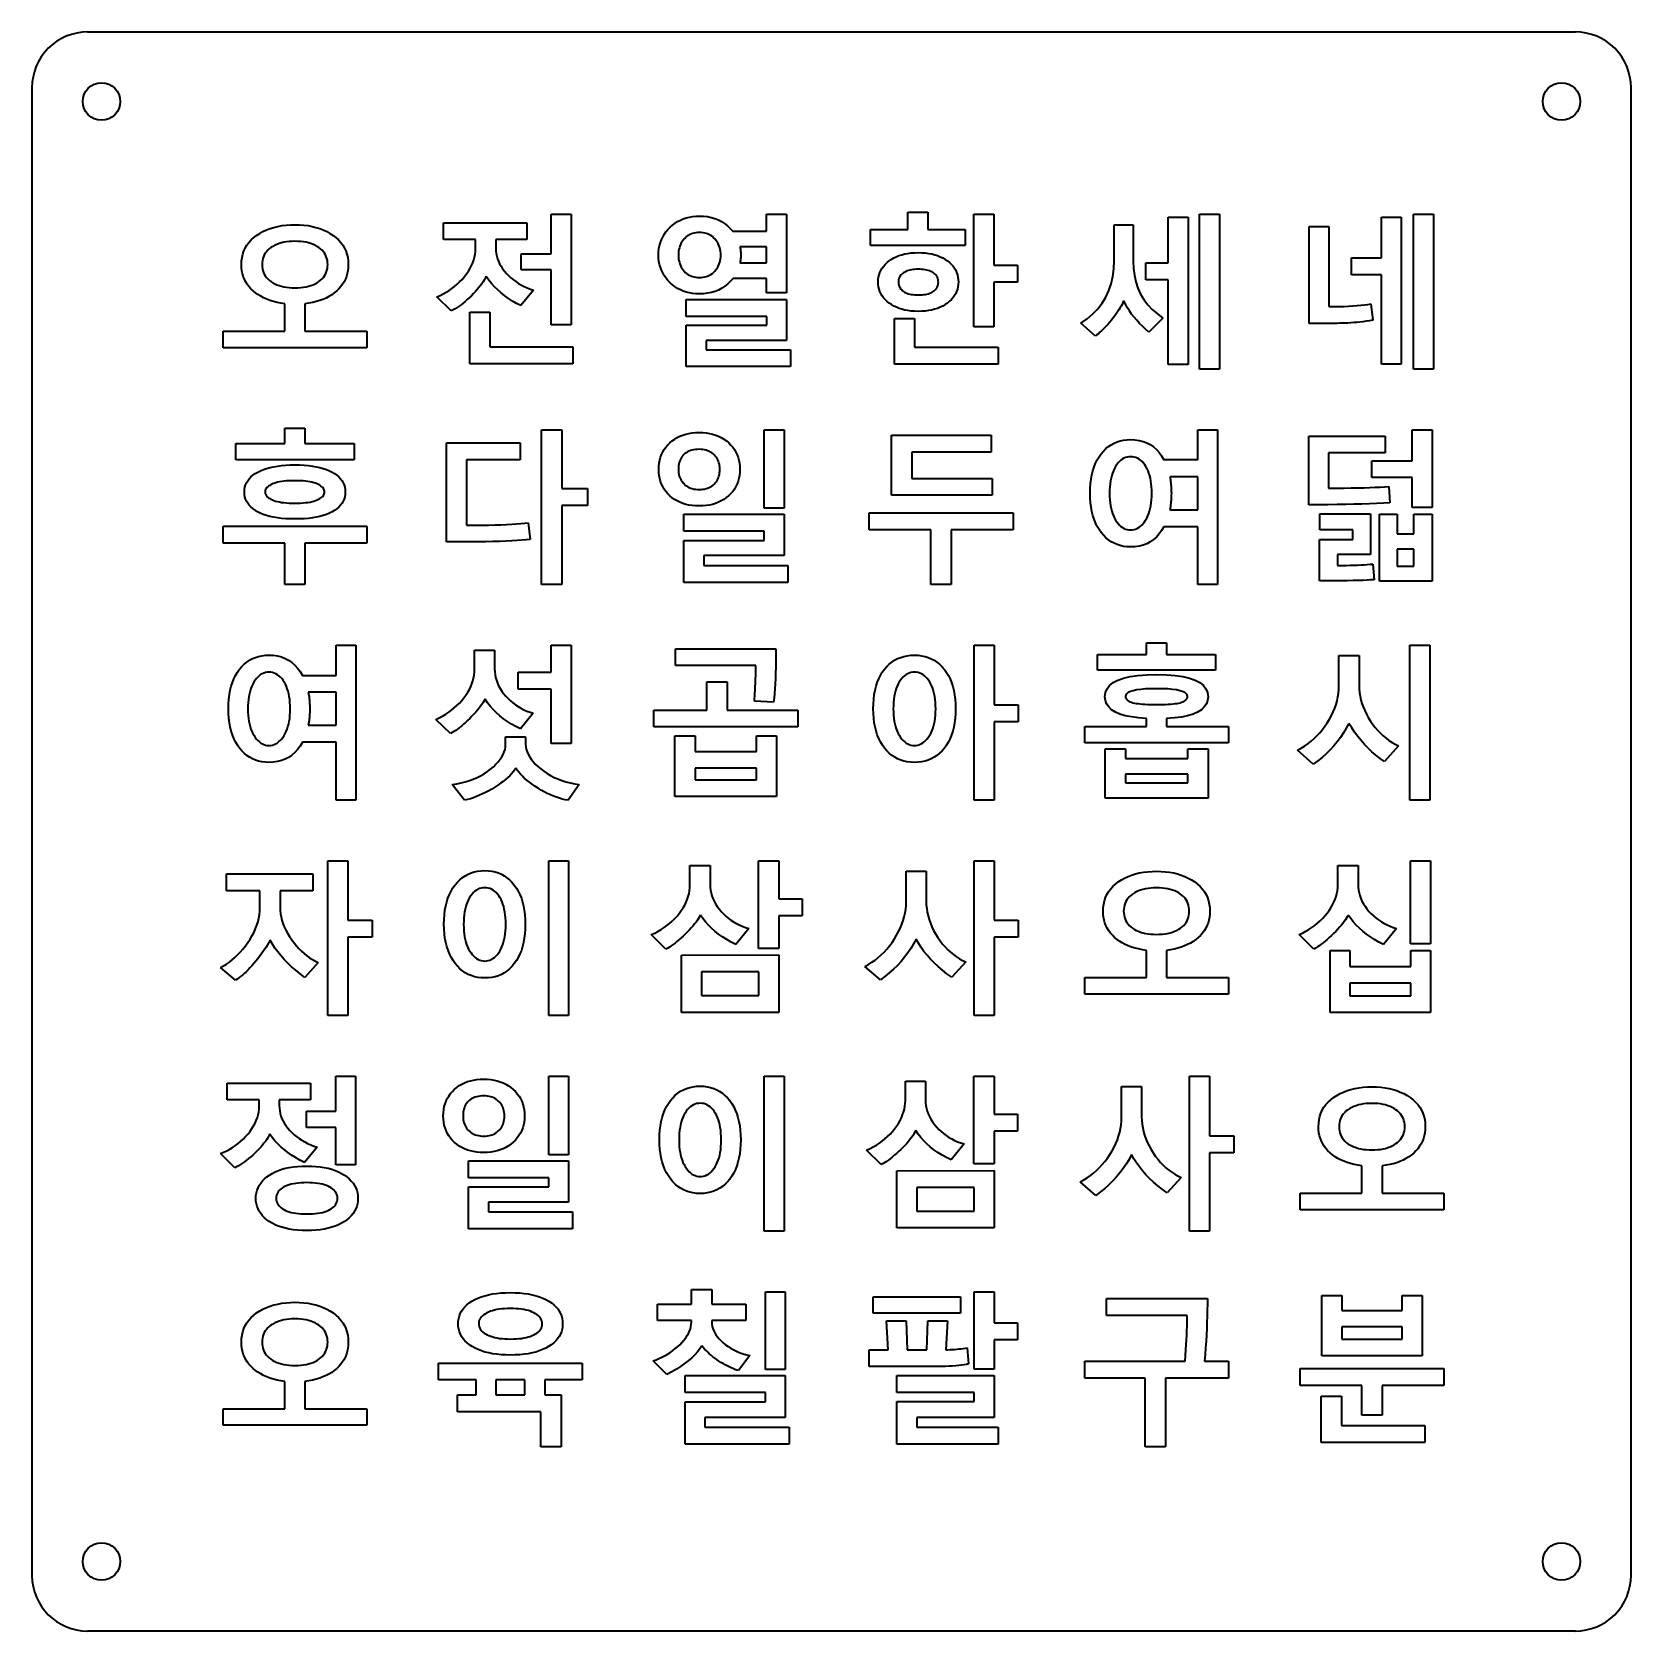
# Model space of a CAD drawing. Extents: x 480 to 710, y 306 to 536.
import ezdxf

# ---------------------------------------------------------------- set-up
doc = ezdxf.new("R2010")
doc.units = 0

msp = doc.modelspace()

# ---------------------------------------------------------------- linework, layer by layer
at = {"color": 7, "lineweight": 35}
for p, q in [((487.5, 535.5), (701.5, 535.5)), ((479.5, 527.5), (479.5, 313.5)), ((709.5, 313.5), (709.5, 527.5)), ((645.796204, 508.842102), (645.796204, 487.672913)), ((647.436157, 487.014648), (647.436157, 509.29248)), ((650.311829, 509.29248), (650.311829, 487.014648)), ((676.458557, 508.842102), (676.458557, 487.719116)), ((678.225525, 487.014648), (678.225525, 509.29248)), ((681.089661, 509.29248), (681.089661, 487.014648)), ((527.662354, 490.08667), (506.989807, 490.08667)), ((552.804321, 456.014648), (552.804321, 478.29248)), ((650.011536, 478.29248), (650.011536, 456.014648)), ((599.935486, 466.32782), (620.608032, 466.32782)), ((506.989807, 464.410706), (527.662354, 464.410706)), ((526.080139, 447.29248), (526.080139, 425.014648)), ((615.006775, 425.014648), (615.006775, 447.29248)), ((677.682739, 425.014648), (677.682739, 447.29248)), ((680.569946, 447.29248), (680.569946, 425.014648)), ((589.63385, 435.535706), (568.961304, 435.535706)), ((651.59375, 433.237457), (630.921204, 433.237457)), ((522.061157, 394.014648), (522.061157, 416.29248)), ((553.820679, 394.014648), (553.820679, 416.29248)), ((556.684814, 416.29248), (556.684814, 394.014648)), ((615.006775, 394.014648), (615.006775, 416.29248)), ((651.59375, 397.08667), (630.921204, 397.08667)), ((584.806396, 363.014648), (584.806396, 385.29248)), ((587.670532, 385.29248), (587.670532, 363.014648)), ((645.992554, 363.014648), (645.992554, 385.29248)), ((682.579468, 366.086639), (661.906921, 366.086639)), ((537.975525, 344.048615), (558.648071, 344.048615)), ((661.906921, 343.274841), (682.579468, 343.274841)), ((527.662354, 335.086639), (506.989807, 335.086639)), ((701.5, 305.5), (487.5, 305.5))]:
    msp.add_line(p, q, dxfattribs=at)
at = {"color": 7, "lineweight": 35, "ltscale": 0.142628}
msp.add_line((554.201782, 503.587341), (554.201782, 509.29248), dxfattribs=at)
at = {"color": 7, "lineweight": 35, "ltscale": 0.071025}
for p, q in [((554.201782, 509.29248), (557.042786, 509.29248)), ((673.617554, 508.842102), (676.458557, 508.842102)), ((557.042786, 493.35498), (554.201782, 493.35498)), ((676.458557, 487.719116), (673.617554, 487.719116)), ((647.170532, 478.29248), (650.011536, 478.29248)), ((678.040771, 478.29248), (680.881775, 478.29248)), ((680.881775, 467.101593), (678.040771, 467.101593)), ((650.011536, 456.014648), (647.170532, 456.014648)), ((523.239136, 447.29248), (526.080139, 447.29248)), ((554.201782, 447.29248), (557.042786, 447.29248)), ((557.042786, 433.168182), (554.201782, 433.168182)), ((526.080139, 425.014648), (523.239136, 425.014648))]:
    msp.add_line(p, q, dxfattribs=at)
at = {"color": 7, "lineweight": 35, "ltscale": 0.398438}
msp.add_line((557.042786, 509.29248), (557.042786, 493.35498), dxfattribs=at)
at = {"color": 7, "lineweight": 35, "ltscale": 0.011199}
for p, q in [((572.369202, 508.234619), (572.764771, 508.444824)), ((572.764771, 498.406494), (572.369202, 498.616699))]:
    msp.add_line(p, q, dxfattribs=at)
at = {"color": 7, "lineweight": 35, "ltscale": 0.011249}
for p, q in [((572.764771, 508.444824), (573.178101, 508.62265)), ((573.178101, 498.228638), (572.764771, 498.406494))]:
    msp.add_line(p, q, dxfattribs=at)
at = {"color": 7, "lineweight": 35, "ltscale": 0.011371}
msp.add_line((573.178101, 508.62265), (573.609009, 508.768188), dxfattribs=at)
at = {"color": 7, "lineweight": 35, "ltscale": 0.011567}
for p, q in [((573.609009, 508.768188), (574.057617, 508.881348)), ((574.057617, 497.96994), (573.609009, 498.08313))]:
    msp.add_line(p, q, dxfattribs=at)
at = {"color": 7, "lineweight": 35, "ltscale": 0.011832}
for p, q in [((574.057617, 508.881348), (574.523926, 508.962189)), ((574.523926, 497.889099), (574.057617, 497.96994)), ((581.238647, 407.064087), (581.673157, 406.876434)), ((612.21283, 376.064087), (612.647339, 375.876434))]:
    msp.add_line(p, q, dxfattribs=at)
at = {"color": 7, "lineweight": 35, "ltscale": 0.012159}
for p, q in [((574.523926, 508.962189), (575.007874, 509.010681)), ((575.007874, 497.840576), (574.523926, 497.889099))]:
    msp.add_line(p, q, dxfattribs=at)
at = {"color": 7, "lineweight": 35, "ltscale": 0.012548}
for p, q in [((575.007874, 509.010681), (575.509521, 509.026855)), ((575.509521, 497.824402), (575.007874, 497.840576)), ((633.587646, 409.571381), (633.652954, 410.069031)), ((664.573364, 378.571381), (664.638733, 379.069031)), ((509.656281, 347.571381), (509.721588, 348.069031))]:
    msp.add_line(p, q, dxfattribs=at)
at = {"color": 7, "lineweight": 35, "ltscale": 0.014874}
for p, q in [((575.509521, 509.026855), (576.104065, 509.004944)), ((664.731262, 434.693268), (665.111511, 435.150879))]:
    msp.add_line(p, q, dxfattribs=at)
at = {"color": 7, "lineweight": 35, "ltscale": 0.014312}
for p, q in [((576.104065, 509.004944), (576.672729, 508.939087)), ((634.788696, 438.023346), (634.369934, 438.413696))]:
    msp.add_line(p, q, dxfattribs=at)
at = {"color": 7, "lineweight": 35, "ltscale": 0.013844}
msp.add_line((576.672729, 508.939087), (577.215515, 508.829376), dxfattribs=at)
at = {"color": 7, "lineweight": 35, "ltscale": 0.013481}
msp.add_line((577.215515, 508.829376), (577.732422, 508.675781), dxfattribs=at)
at = {"color": 7, "lineweight": 35, "ltscale": 0.013233}
for p, q in [((577.732422, 508.675781), (578.223511, 508.478302)), ((540.36615, 401.521423), (540.061157, 401.954041))]:
    msp.add_line(p, q, dxfattribs=at)
at = {"color": 7, "lineweight": 35, "ltscale": 0.013102}
msp.add_line((578.223511, 508.478302), (578.688721, 508.236938), dxfattribs=at)
at = {"color": 7, "lineweight": 35, "ltscale": 0.061497}
msp.add_line((585.141296, 506.832581), (585.141296, 509.29248), dxfattribs=at)
at = {"color": 7, "lineweight": 35, "ltscale": 0.072182}
for p, q in [((585.141296, 509.29248), (588.028564, 509.29248)), ((588.028564, 497.963013), (585.141296, 497.963013)), ((552.804321, 478.29248), (555.691589, 478.29248)), ((555.691589, 456.014648), (552.804321, 456.014648)), ((571.987061, 434.26532), (574.874329, 434.26532)), ((583.720764, 434.26532), (586.608032, 434.26532)), ((633.877686, 432.394409), (636.764954, 432.394409)), ((645.773071, 432.394409), (648.660339, 432.394409)), ((605.236389, 414.802673), (608.123657, 414.802673)), ((676.574036, 353.749695), (679.461304, 353.749695))]:
    msp.add_line(p, q, dxfattribs=at)
at = {"color": 7, "lineweight": 35, "ltscale": 0.283237}
msp.add_line((588.028564, 509.29248), (588.028564, 497.963013), dxfattribs=at)
at = {"color": 7, "lineweight": 35, "ltscale": 0.062653}
for p, q in [((605.467407, 507.098206), (605.467407, 509.604309)), ((608.377686, 509.604309), (608.377686, 507.098206))]:
    msp.add_line(p, q, dxfattribs=at)
at = {"color": 7, "lineweight": 35, "ltscale": 0.072757}
for p, q in [((605.467407, 509.604309), (608.377686, 509.604309)), ((603.550293, 494.302002), (606.460571, 494.302002)), ((611.715332, 456.03772), (608.805054, 456.03772))]:
    msp.add_line(p, q, dxfattribs=at)
at = {"color": 7, "lineweight": 35, "ltscale": 0.4045}
msp.add_line((614.983704, 493.112488), (614.983704, 509.29248), dxfattribs=at)
at = {"color": 7, "lineweight": 35, "ltscale": 0.071892}
for p, q in [((614.983704, 509.29248), (617.859375, 509.29248)), ((647.436157, 509.29248), (650.311829, 509.29248)), ((617.859375, 493.112488), (614.983704, 493.112488)), ((650.311829, 487.014648), (647.436157, 487.014648)), ((543.161011, 446.588013), (546.036682, 446.588013)), ((615.006775, 447.29248), (617.882446, 447.29248)), ((547.630432, 434.138275), (550.506104, 434.138275)), ((617.882446, 425.014648), (615.006775, 425.014648)), ((522.061157, 416.29248), (524.936829, 416.29248)), ((615.006775, 416.29248), (617.882446, 416.29248)), ((524.936829, 394.014648), (522.061157, 394.014648)), ((617.882446, 394.014648), (615.006775, 394.014648)), ((645.992554, 385.29248), (648.868225, 385.29248)), ((648.868225, 363.014648), (645.992554, 363.014648)), ((615.006775, 354.29248), (617.882446, 354.29248)), ((617.882446, 343.170898), (615.006775, 343.170898))]:
    msp.add_line(p, q, dxfattribs=at)
at = {"color": 7, "lineweight": 35, "ltscale": 0.183339}
msp.add_line((617.859375, 509.29248), (617.859375, 501.958923), dxfattribs=at)
at = {"color": 7, "lineweight": 35, "ltscale": 0.163706}
msp.add_line((642.932068, 502.293854), (642.932068, 508.842102), dxfattribs=at)
at = {"color": 7, "lineweight": 35, "ltscale": 0.071603}
for p, q in [((642.932068, 508.842102), (645.796204, 508.842102)), ((678.225525, 509.29248), (681.089661, 509.29248)), ((645.796204, 487.672913), (642.932068, 487.672913)), ((681.089661, 487.014648), (678.225525, 487.014648)), ((639.813843, 447.650513), (642.677979, 447.650513)), ((553.820679, 416.29248), (556.684814, 416.29248)), ((556.684814, 394.014648), (553.820679, 394.014648)), ((584.806396, 385.29248), (587.670532, 385.29248)), ((587.670532, 363.014648), (584.806396, 363.014648)), ((602.395386, 350.111786), (605.259521, 350.111786))]:
    msp.add_line(p, q, dxfattribs=at)
at = {"color": 7, "lineweight": 35, "ltscale": 0.146094}
for p, q in [((673.617554, 502.998352), (673.617554, 508.842102)), ((672.197021, 473.799988), (678.040771, 473.799988)), ((678.040771, 471.432434), (672.197021, 471.432434))]:
    msp.add_line(p, q, dxfattribs=at)
at = {"color": 7, "lineweight": 35, "ltscale": 0.01305}
for p, q in [((511.397858, 505.925171), (511.811493, 506.243591)), ((635.329224, 412.925171), (635.742859, 413.243591)), ((511.397858, 350.925171), (511.811493, 351.243591))]:
    msp.add_line(p, q, dxfattribs=at)
at = {"color": 7, "lineweight": 35, "ltscale": 0.013346}
for p, q in [((511.811493, 506.243591), (512.258484, 506.535431)), ((635.742859, 413.243591), (636.18988, 413.535431)), ((511.811493, 351.243591), (512.258484, 351.535431))]:
    msp.add_line(p, q, dxfattribs=at)
at = {"color": 7, "lineweight": 35, "ltscale": 0.013446}
for p, q in [((512.258484, 506.535431), (512.728699, 506.796539)), ((636.18988, 413.535431), (636.660095, 413.796539)), ((667.175598, 382.535431), (667.645813, 382.796539)), ((512.258484, 351.535431), (512.728699, 351.796539))]:
    msp.add_line(p, q, dxfattribs=at)
at = {"color": 7, "lineweight": 35, "ltscale": 0.013614}
for p, q in [((512.728699, 506.796539), (513.222107, 507.026947)), ((636.660095, 413.796539), (637.153503, 414.026947)), ((667.645813, 382.796539), (668.139221, 383.026947)), ((512.728699, 351.796539), (513.222107, 352.026947))]:
    msp.add_line(p, q, dxfattribs=at)
at = {"color": 7, "lineweight": 35, "ltscale": 0.013848}
for p, q in [((513.222107, 507.026947), (513.73877, 507.226624)), ((637.153503, 414.026947), (637.670166, 414.226624)), ((668.139221, 383.026947), (668.655884, 383.226624)), ((513.222107, 352.026947), (513.73877, 352.226624))]:
    msp.add_line(p, q, dxfattribs=at)
at = {"color": 7, "lineweight": 35, "ltscale": 0.014142}
for p, q in [((513.73877, 507.226624), (514.278625, 507.395569)), ((637.670166, 414.226624), (638.210022, 414.395569)), ((668.655884, 383.226624), (669.19574, 383.395569)), ((513.73877, 352.226624), (514.278625, 352.395569))]:
    msp.add_line(p, q, dxfattribs=at)
at = {"color": 7, "lineweight": 35, "ltscale": 0.014494}
for p, q in [((514.278625, 507.395569), (514.841675, 507.533813)), ((638.210022, 414.395569), (638.773071, 414.533813)), ((669.19574, 383.395569), (669.758789, 383.533813)), ((514.278625, 352.395569), (514.841675, 352.533813))]:
    msp.add_line(p, q, dxfattribs=at)
at = {"color": 7, "lineweight": 35, "ltscale": 0.014902}
for p, q in [((514.841675, 507.533813), (515.427979, 507.641357)), ((638.773071, 414.533813), (639.359375, 414.641357)), ((669.758789, 383.533813), (670.345093, 383.641357)), ((514.841675, 352.533813), (515.427979, 352.641357))]:
    msp.add_line(p, q, dxfattribs=at)
at = {"color": 7, "lineweight": 35, "ltscale": 0.015358}
for p, q in [((515.427979, 507.641357), (516.037476, 507.71814)), ((639.359375, 414.641357), (639.968872, 414.71814)), ((670.345093, 383.641357), (670.95459, 383.71814)), ((515.427979, 352.641357), (516.037476, 352.71814))]:
    msp.add_line(p, q, dxfattribs=at)
at = {"color": 7, "lineweight": 35, "ltscale": 0.015859}
for p, q in [((516.037476, 507.71814), (516.670166, 507.764221)), ((639.968872, 414.71814), (640.601563, 414.764221)), ((670.95459, 383.71814), (671.58728, 383.764221)), ((516.037476, 352.71814), (516.670166, 352.764221))]:
    msp.add_line(p, q, dxfattribs=at)
at = {"color": 7, "lineweight": 35, "ltscale": 0.016403}
for p, q in [((516.670166, 507.764221), (517.326111, 507.779602)), ((671.58728, 383.764221), (672.243225, 383.779602)), ((516.670166, 352.764221), (517.326111, 352.779602))]:
    msp.add_line(p, q, dxfattribs=at)
at = {"color": 7, "lineweight": 35, "ltscale": 0.016238}
for p, q in [((517.326111, 507.779602), (517.975464, 507.764221)), ((672.243225, 383.779602), (672.892578, 383.764221)), ((517.326111, 352.779602), (517.975464, 352.764221))]:
    msp.add_line(p, q, dxfattribs=at)
at = {"color": 7, "lineweight": 35, "ltscale": 0.015718}
for p, q in [((517.975464, 507.764221), (518.602478, 507.71814)), ((641.90686, 414.764221), (642.533875, 414.71814)), ((672.892578, 383.764221), (673.519592, 383.71814)), ((517.975464, 352.764221), (518.602478, 352.71814))]:
    msp.add_line(p, q, dxfattribs=at)
at = {"color": 7, "lineweight": 35, "ltscale": 0.015235}
for p, q in [((518.602478, 507.71814), (519.207031, 507.641357)), ((642.533875, 414.71814), (643.138428, 414.641357)), ((673.519592, 383.71814), (674.124146, 383.641357)), ((518.602478, 352.71814), (519.207031, 352.641357))]:
    msp.add_line(p, q, dxfattribs=at)
at = {"color": 7, "lineweight": 35, "ltscale": 0.014802}
for p, q in [((519.207031, 507.641357), (519.789246, 507.533813)), ((643.138428, 414.641357), (643.720642, 414.533813)), ((674.124146, 383.641357), (674.70636, 383.533813)), ((519.207031, 352.641357), (519.789246, 352.533813))]:
    msp.add_line(p, q, dxfattribs=at)
at = {"color": 7, "lineweight": 35, "ltscale": 0.014414}
for p, q in [((519.789246, 507.533813), (520.348999, 507.395569)), ((643.720642, 414.533813), (644.280396, 414.395569)), ((674.70636, 383.533813), (675.266113, 383.395569)), ((519.789246, 352.533813), (520.348999, 352.395569))]:
    msp.add_line(p, q, dxfattribs=at)
at = {"color": 7, "lineweight": 35, "ltscale": 0.014084}
for p, q in [((520.348999, 507.395569), (520.886414, 507.226624)), ((675.266113, 383.395569), (675.803528, 383.226624)), ((520.348999, 352.395569), (520.886414, 352.226624))]:
    msp.add_line(p, q, dxfattribs=at)
at = {"color": 7, "lineweight": 35, "ltscale": 0.013808}
for p, q in [((520.886414, 507.226624), (521.401367, 507.026947)), ((675.803528, 383.226624), (676.318481, 383.026947)), ((520.886414, 352.226624), (521.401367, 352.026947))]:
    msp.add_line(p, q, dxfattribs=at)
at = {"color": 7, "lineweight": 35, "ltscale": 0.013595}
for p, q in [((521.401367, 507.026947), (521.893921, 506.796539)), ((667.418335, 440.386475), (667.468384, 440.927948)), ((645.332764, 414.026947), (645.825317, 413.796539)), ((676.318481, 383.026947), (676.811035, 382.796539)), ((521.401367, 352.026947), (521.893921, 351.796539))]:
    msp.add_line(p, q, dxfattribs=at)
at = {"color": 7, "lineweight": 35, "ltscale": 0.013445}
for p, q in [((521.893921, 506.796539), (522.364075, 506.5354)), ((645.825317, 413.796539), (646.295471, 413.535431)), ((676.811035, 382.796539), (677.281189, 382.535431)), ((521.893921, 351.796539), (522.364075, 351.535431))]:
    msp.add_line(p, q, dxfattribs=at)
at = {"color": 7, "lineweight": 35, "ltscale": 0.013361}
for p, q in [((522.364075, 506.5354), (522.811829, 506.243591)), ((664.854858, 493.566528), (664.320435, 493.564484))]:
    msp.add_line(p, q, dxfattribs=at)
at = {"color": 7, "lineweight": 35, "ltscale": 0.013072}
for p, q in [((522.811829, 506.243591), (523.226563, 505.925171)), ((646.743225, 413.243591), (647.157959, 412.925171)), ((677.728943, 382.243591), (678.143677, 381.925171)), ((522.811829, 351.243591), (523.226563, 350.925171))]:
    msp.add_line(p, q, dxfattribs=at)
at = {"color": 7, "lineweight": 35, "ltscale": 0.060055}
for p, q in [((538.714661, 505.63147), (538.714661, 508.033661)), ((550.679321, 508.033661), (550.679321, 505.63147))]:
    msp.add_line(p, q, dxfattribs=at)
at = {"color": 7, "lineweight": 35, "ltscale": 0.299117}
for p, q in [((538.714661, 508.033661), (550.679321, 508.033661)), ((677.798218, 404.32782), (677.798218, 416.29248)), ((680.639282, 416.29248), (680.639282, 404.32782)), ((667.86615, 335.063568), (679.830811, 335.063568))]:
    msp.add_line(p, q, dxfattribs=at)
at = {"color": 7, "lineweight": 35, "ltscale": 0.01085}
for p, q in [((570.220337, 505.996429), (570.437256, 506.372345)), ((570.437256, 500.478943), (570.220337, 500.854858))]:
    msp.add_line(p, q, dxfattribs=at)
at = {"color": 7, "lineweight": 35, "ltscale": 0.010982}
msp.add_line((570.437256, 506.372345), (570.687622, 506.733276), dxfattribs=at)
at = {"color": 7, "lineweight": 35, "ltscale": 0.011184}
for p, q in [((570.687622, 506.733276), (570.971313, 507.079163)), ((570.971313, 499.772156), (570.687622, 500.118042)), ((569.658813, 473.049683), (569.707336, 473.494385)), ((538.673096, 380.049683), (538.721619, 380.494385))]:
    msp.add_line(p, q, dxfattribs=at)
at = {"color": 7, "lineweight": 35, "ltscale": 0.011457}
for p, q in [((570.971313, 507.079163), (571.288391, 507.410034)), ((571.288391, 499.441284), (570.971313, 499.772156))]:
    msp.add_line(p, q, dxfattribs=at)
at = {"color": 7, "lineweight": 35, "ltscale": 0.011504}
for p, q in [((571.288391, 507.410034), (571.630981, 507.717224)), ((571.630981, 499.134064), (571.288391, 499.441284))]:
    msp.add_line(p, q, dxfattribs=at)
at = {"color": 7, "lineweight": 35, "ltscale": 0.011329}
for p, q in [((571.630981, 507.717224), (571.991272, 507.992065)), ((571.991272, 498.859192), (571.630981, 499.134064))]:
    msp.add_line(p, q, dxfattribs=at)
at = {"color": 7, "lineweight": 35, "ltscale": 0.011227}
msp.add_line((571.991272, 507.992065), (572.369202, 508.234619), dxfattribs=at)
at = {"color": 7, "lineweight": 35, "ltscale": 0.005954}
msp.add_line((573.661682, 506.067566), (573.480103, 505.913452), dxfattribs=at)
at = {"color": 7, "lineweight": 35, "ltscale": 0.005894}
msp.add_line((573.854248, 506.203552), (573.661682, 506.067566), dxfattribs=at)
at = {"color": 7, "lineweight": 35, "ltscale": 0.00588}
for p, q in [((574.0578, 506.321411), (573.854248, 506.203552)), ((607.987366, 501.292328), (607.754639, 501.326294))]:
    msp.add_line(p, q, dxfattribs=at)
at = {"color": 7, "lineweight": 35, "ltscale": 0.005915}
msp.add_line((574.272339, 506.421143), (574.0578, 506.321411), dxfattribs=at)
at = {"color": 7, "lineweight": 35, "ltscale": 0.005994}
msp.add_line((574.497803, 506.502747), (574.272339, 506.421143), dxfattribs=at)
at = {"color": 7, "lineweight": 35, "ltscale": 0.006122}
for p, q in [((574.734314, 506.566193), (574.497803, 506.502747)), ((545.120178, 401.9245), (545.354614, 401.995239)), ((576.105896, 370.9245), (576.340332, 370.995239))]:
    msp.add_line(p, q, dxfattribs=at)
at = {"color": 7, "lineweight": 35, "ltscale": 0.006287}
msp.add_line((574.981689, 506.611511), (574.734314, 506.566193), dxfattribs=at)
at = {"color": 7, "lineweight": 35, "ltscale": 0.006496}
for p, q in [((575.240112, 506.638733), (574.981689, 506.611511)), ((606.44812, 497.694611), (606.70752, 497.679382))]:
    msp.add_line(p, q, dxfattribs=at)
at = {"color": 7, "lineweight": 35, "ltscale": 0.006739}
msp.add_line((575.509521, 506.647797), (575.240112, 506.638733), dxfattribs=at)
at = {"color": 7, "lineweight": 35, "ltscale": 0.006689}
for p, q in [((575.776917, 506.638733), (575.509521, 506.647797)), ((575.509521, 500.191956), (575.776917, 500.201019))]:
    msp.add_line(p, q, dxfattribs=at)
at = {"color": 7, "lineweight": 35, "ltscale": 0.006464}
for p, q in [((576.034058, 506.611511), (575.776917, 506.638733)), ((575.776917, 500.201019), (576.034058, 500.22821))]:
    msp.add_line(p, q, dxfattribs=at)
at = {"color": 7, "lineweight": 35, "ltscale": 0.006275}
for p, q in [((576.280945, 506.566193), (576.034058, 506.611511)), ((576.034058, 500.22821), (576.280945, 500.27356)), ((607.520996, 497.694397), (607.770752, 497.719482))]:
    msp.add_line(p, q, dxfattribs=at)
at = {"color": 7, "lineweight": 35, "ltscale": 0.006123}
for p, q in [((576.517517, 506.502747), (576.280945, 506.566193)), ((576.280945, 500.27356), (576.517517, 500.337006))]:
    msp.add_line(p, q, dxfattribs=at)
at = {"color": 7, "lineweight": 35, "ltscale": 0.006013}
for p, q in [((576.743774, 506.421143), (576.517517, 506.502747)), ((576.517517, 500.337006), (576.743774, 500.418579)), ((576.464844, 475.345215), (576.231079, 475.401794)), ((545.479126, 382.345215), (545.245361, 382.401794))]:
    msp.add_line(p, q, dxfattribs=at)
at = {"color": 7, "lineweight": 35, "ltscale": 0.005949}
for p, q in [((576.959839, 506.321411), (576.743774, 506.421143)), ((576.743774, 500.418579), (576.959839, 500.518311))]:
    msp.add_line(p, q, dxfattribs=at)
at = {"color": 7, "lineweight": 35, "ltscale": 0.005928}
for p, q in [((577.165588, 506.203552), (576.959839, 506.321411)), ((576.959839, 500.518311), (577.165588, 500.636169))]:
    msp.add_line(p, q, dxfattribs=at)
at = {"color": 7, "lineweight": 35, "ltscale": 0.005952}
for p, q in [((577.361023, 506.067566), (577.165588, 506.203552)), ((577.165588, 500.636169), (577.361023, 500.772156))]:
    msp.add_line(p, q, dxfattribs=at)
at = {"color": 7, "lineweight": 35, "ltscale": 0.006023}
for p, q in [((577.546204, 505.913452), (577.361023, 506.067566)), ((577.361023, 500.772156), (577.546204, 500.92627))]:
    msp.add_line(p, q, dxfattribs=at)
at = {"color": 7, "lineweight": 35, "ltscale": 0.013094}
msp.add_line((578.688721, 508.236938), (579.127991, 507.95166), dxfattribs=at)
at = {"color": 7, "lineweight": 35, "ltscale": 0.013212}
msp.add_line((579.127991, 507.95166), (579.541443, 507.622528), dxfattribs=at)
at = {"color": 7, "lineweight": 35, "ltscale": 0.013449}
msp.add_line((579.541443, 507.622528), (579.929077, 507.249512), dxfattribs=at)
at = {"color": 7, "lineweight": 35, "ltscale": 0.013799}
msp.add_line((579.929077, 507.249512), (580.290771, 506.832581), dxfattribs=at)
at = {"color": 7, "lineweight": 35, "ltscale": 0.121263}
for p, q in [((580.290771, 506.832581), (585.141296, 506.832581)), ((518.388611, 442.96167), (523.239136, 442.96167)), ((523.239136, 433.3414), (518.388611, 433.3414))]:
    msp.add_line(p, q, dxfattribs=at)
at = {"color": 7, "lineweight": 35, "ltscale": 0.134256}
msp.add_line((600.097168, 507.098206), (605.467407, 507.098206), dxfattribs=at)
at = {"color": 7, "lineweight": 35, "ltscale": 0.058034}
for p, q in [((600.097168, 504.776855), (600.097168, 507.098206)), ((613.747986, 507.098206), (613.747986, 504.776855))]:
    msp.add_line(p, q, dxfattribs=at)
at = {"color": 7, "lineweight": 35, "ltscale": 0.134258}
msp.add_line((608.377686, 507.098206), (613.747986, 507.098206), dxfattribs=at)
at = {"color": 7, "lineweight": 35, "ltscale": 0.12906}
msp.add_line((635.136536, 502.617218), (635.136536, 507.779602), dxfattribs=at)
at = {"color": 7, "lineweight": 35, "ltscale": 0.069005}
msp.add_line((635.136536, 507.779602), (637.896729, 507.779602), dxfattribs=at)
at = {"color": 7, "lineweight": 35, "ltscale": 0.130792}
msp.add_line((637.896729, 507.779602), (637.896729, 502.547913), dxfattribs=at)
at = {"color": 7, "lineweight": 35, "ltscale": 0.349355}
for p, q in [((663.188843, 493.562866), (663.188843, 507.537048)), ((603.908264, 342.235413), (617.882446, 342.235413))]:
    msp.add_line(p, q, dxfattribs=at)
at = {"color": 7, "lineweight": 35, "ltscale": 0.071315}
msp.add_line((663.188843, 507.537048), (666.041443, 507.537048), dxfattribs=at)
at = {"color": 7, "lineweight": 35, "ltscale": 0.288434}
for p, q in [((666.041443, 507.537048), (666.041443, 495.999695)), ((587.670532, 460.195343), (576.133179, 460.195343)), ((587.832214, 336.218445), (576.294861, 336.218445))]:
    msp.add_line(p, q, dxfattribs=at)
at = {"color": 7, "lineweight": 35, "ltscale": 0.011944}
for p, q in [((509.830444, 503.54425), (509.982819, 503.99707)), ((633.761841, 410.54425), (633.914185, 410.99707)), ((664.747559, 379.54425), (664.899963, 379.99707)), ((509.830444, 348.54425), (509.982819, 348.99707))]:
    msp.add_line(p, q, dxfattribs=at)
at = {"color": 7, "lineweight": 35, "ltscale": 0.011824}
for p, q in [((509.982819, 503.99707), (510.178741, 504.427521)), ((640.57605, 469.134216), (640.567505, 469.607117)), ((516.644714, 438.134216), (516.636169, 438.607117)), ((633.914185, 410.99707), (634.110107, 411.427521)), ((520.259766, 401.851746), (520.686829, 401.648468)), ((664.899963, 379.99707), (665.095886, 380.427521)), ((509.982819, 348.99707), (510.178741, 349.427521))]:
    msp.add_line(p, q, dxfattribs=at)
at = {"color": 7, "lineweight": 35, "ltscale": 0.011828}
for p, q in [((510.178741, 504.427521), (510.418213, 504.835541)), ((634.110107, 411.427521), (634.349609, 411.835541)), ((510.178741, 349.427521), (510.418213, 349.835541))]:
    msp.add_line(p, q, dxfattribs=at)
at = {"color": 7, "lineweight": 35, "ltscale": 0.011958}
for p, q in [((510.418213, 504.835541), (510.701233, 505.221161)), ((550.690918, 437.830933), (551.139587, 437.665161)), ((634.349609, 411.835541), (634.632629, 412.221161)), ((665.335327, 380.835541), (665.618347, 381.221161)), ((510.418213, 349.835541), (510.701233, 350.221161))]:
    msp.add_line(p, q, dxfattribs=at)
at = {"color": 7, "lineweight": 35, "ltscale": 0.01221}
for p, q in [((510.701233, 505.221161), (511.027771, 505.584351)), ((634.632629, 412.221161), (634.959167, 412.584351)), ((665.618347, 381.221161), (665.944885, 381.584351))]:
    msp.add_line(p, q, dxfattribs=at)
at = {"color": 7, "lineweight": 35, "ltscale": 0.012578}
msp.add_line((511.027771, 505.584351), (511.397858, 505.925171), dxfattribs=at)
at = {"color": 7, "lineweight": 35, "ltscale": 0.006981}
for p, q in [((513.21637, 503.890503), (513.050476, 503.665863)), ((637.147705, 410.890503), (636.981812, 410.665863)), ((668.133484, 379.890503), (667.96759, 379.665863)), ((513.21637, 348.890503), (513.050476, 348.665863))]:
    msp.add_line(p, q, dxfattribs=at)
at = {"color": 7, "lineweight": 35, "ltscale": 0.007139}
for p, q in [((513.407776, 504.102417), (513.21637, 503.890503)), ((668.32489, 380.102417), (668.133484, 379.890503)), ((513.407776, 349.102417), (513.21637, 348.890503))]:
    msp.add_line(p, q, dxfattribs=at)
at = {"color": 7, "lineweight": 35, "ltscale": 0.007363}
for p, q in [((513.624695, 504.301636), (513.407776, 504.102417)), ((637.556091, 411.301636), (637.339172, 411.102417)), ((513.624695, 349.301636), (513.407776, 349.102417))]:
    msp.add_line(p, q, dxfattribs=at)
at = {"color": 7, "lineweight": 35, "ltscale": 0.007648}
for p, q in [((513.867188, 504.488159), (513.624695, 504.301636)), ((637.798584, 411.488159), (637.556091, 411.301636)), ((513.867188, 349.488159), (513.624695, 349.301636))]:
    msp.add_line(p, q, dxfattribs=at)
at = {"color": 7, "lineweight": 35, "ltscale": 0.007871}
for p, q in [((514.13147, 504.659302), (513.867188, 504.488159)), ((638.062866, 411.659302), (637.798584, 411.488159)), ((669.048584, 380.659302), (668.784302, 380.488159)), ((514.13147, 349.659302), (513.867188, 349.488159))]:
    msp.add_line(p, q, dxfattribs=at)
at = {"color": 7, "lineweight": 35, "ltscale": 0.008033}
for p, q in [((514.41394, 504.812439), (514.13147, 504.659302)), ((669.331055, 380.812439), (669.048584, 380.659302)), ((514.41394, 349.812439), (514.13147, 349.659302))]:
    msp.add_line(p, q, dxfattribs=at)
at = {"color": 7, "lineweight": 35, "ltscale": 0.008238}
for p, q in [((514.714478, 504.947571), (514.41394, 504.812439)), ((669.631592, 380.947571), (669.331055, 380.812439)), ((514.714478, 349.947571), (514.41394, 349.812439))]:
    msp.add_line(p, q, dxfattribs=at)
at = {"color": 7, "lineweight": 35, "ltscale": 0.008487}
for p, q in [((515.033142, 505.064667), (514.714478, 504.947571)), ((638.964539, 412.064667), (638.645874, 411.947571)), ((513.073792, 375.920776), (512.868225, 375.650604)), ((515.033142, 350.064667), (514.714478, 349.947571))]:
    msp.add_line(p, q, dxfattribs=at)
at = {"color": 7, "lineweight": 35, "ltscale": 0.008778}
for p, q in [((515.369995, 505.163757), (515.033142, 505.064667)), ((639.301392, 412.163757), (638.964539, 412.064667)), ((515.369995, 350.163757), (515.033142, 350.064667))]:
    msp.add_line(p, q, dxfattribs=at)
at = {"color": 7, "lineweight": 35, "ltscale": 0.009103}
for p, q in [((515.724976, 505.244812), (515.369995, 505.163757)), ((639.656372, 412.244843), (639.301392, 412.163757)), ((670.64209, 381.244843), (670.287109, 381.163757)), ((515.724976, 350.244843), (515.369995, 350.163757))]:
    msp.add_line(p, q, dxfattribs=at)
at = {"color": 7, "lineweight": 35, "ltscale": 0.009459}
msp.add_line((516.098022, 505.307892), (515.724976, 505.244812), dxfattribs=at)
at = {"color": 7, "lineweight": 35, "ltscale": 0.009845}
for p, q in [((516.489258, 505.352936), (516.098022, 505.307892)), ((516.098022, 498.782715), (516.489258, 498.737946)), ((640.420654, 412.352936), (640.029419, 412.307892)), ((640.029419, 405.782684), (640.420654, 405.737946)), ((515.074036, 381.077148), (515.089233, 380.683655)), ((671.406372, 381.352936), (671.015137, 381.307892)), ((671.015137, 374.782684), (671.406372, 374.737946)), ((516.489258, 350.352936), (516.098022, 350.307892)), ((516.098022, 343.782684), (516.489258, 343.737946))]:
    msp.add_line(p, q, dxfattribs=at)
at = {"color": 7, "lineweight": 35, "ltscale": 0.010256}
for p, q in [((516.898621, 505.379944), (516.489258, 505.352936)), ((516.489258, 498.737946), (516.898621, 498.71109)), ((542.405029, 497.276184), (542.102661, 496.998901)), ((640.830017, 412.379944), (640.420654, 412.352936)), ((640.420654, 405.737946), (640.830017, 405.71109)), ((671.815735, 381.379944), (671.406372, 381.352936)), ((671.406372, 374.737946), (671.815735, 374.71109)), ((516.898621, 350.379944), (516.489258, 350.352936)), ((516.489258, 343.737946), (516.898621, 343.71109))]:
    msp.add_line(p, q, dxfattribs=at)
at = {"color": 7, "lineweight": 35, "ltscale": 0.01069}
for p, q in [((517.326111, 505.388977), (516.898621, 505.379944)), ((516.898621, 498.71109), (517.326111, 498.702148)), ((672.243225, 381.388977), (671.815735, 381.379944)), ((671.815735, 374.71109), (672.243225, 374.702148)), ((517.326111, 350.388977), (516.898621, 350.379944)), ((516.898621, 343.71109), (517.326111, 343.702148))]:
    msp.add_line(p, q, dxfattribs=at)
at = {"color": 7, "lineweight": 35, "ltscale": 0.010687}
for p, q in [((517.753479, 505.379944), (517.326111, 505.388977)), ((641.684814, 412.379944), (641.257446, 412.388977)), ((672.670593, 381.379944), (672.243225, 381.388977)), ((517.753479, 350.379944), (517.326111, 350.388977)), ((579.275146, 346.670959), (579.621399, 346.420288))]:
    msp.add_line(p, q, dxfattribs=at)
at = {"color": 7, "lineweight": 35, "ltscale": 0.010247}
for p, q in [((518.162476, 505.352936), (517.753479, 505.379944)), ((673.07959, 381.352936), (672.670593, 381.379944)), ((518.162476, 350.352936), (517.753479, 350.379944))]:
    msp.add_line(p, q, dxfattribs=at)
at = {"color": 7, "lineweight": 35, "ltscale": 0.00983}
for p, q in [((518.553101, 505.307892), (518.162476, 505.352936)), ((642.484497, 412.307892), (642.093872, 412.352936)), ((673.470215, 381.307892), (673.07959, 381.352936)), ((518.553101, 350.307892), (518.162476, 350.352936))]:
    msp.add_line(p, q, dxfattribs=at)
at = {"color": 7, "lineweight": 35, "ltscale": 0.009439}
for p, q in [((518.925354, 505.244812), (518.553101, 505.307892)), ((642.85675, 412.244812), (642.484497, 412.307892)), ((518.925354, 350.244843), (518.553101, 350.307892))]:
    msp.add_line(p, q, dxfattribs=at)
at = {"color": 7, "lineweight": 35, "ltscale": 0.009078}
for p, q in [((519.279297, 505.163757), (518.925354, 505.244812)), ((643.210693, 412.163757), (642.85675, 412.244812)), ((519.279297, 350.163757), (518.925354, 350.244843))]:
    msp.add_line(p, q, dxfattribs=at)
at = {"color": 7, "lineweight": 35, "ltscale": 0.008747}
for p, q in [((519.614868, 505.064667), (519.279297, 505.163757)), ((643.546265, 412.064667), (643.210693, 412.163757)), ((674.531982, 381.064667), (674.196411, 381.163757)), ((519.614868, 350.064667), (519.279297, 350.163757))]:
    msp.add_line(p, q, dxfattribs=at)
at = {"color": 7, "lineweight": 35, "ltscale": 0.008453}
for p, q in [((519.932068, 504.947571), (519.614868, 505.064667)), ((643.538574, 406.026428), (643.855774, 406.143555)), ((519.932068, 349.947571), (519.614868, 350.064667))]:
    msp.add_line(p, q, dxfattribs=at)
at = {"color": 7, "lineweight": 35, "ltscale": 0.008199}
for p, q in [((520.230896, 504.812439), (519.932068, 504.947571)), ((644.162231, 411.812439), (643.863403, 411.947571)), ((675.147949, 380.812439), (674.849121, 380.947571)), ((520.230896, 349.812439), (519.932068, 349.947571))]:
    msp.add_line(p, q, dxfattribs=at)
at = {"color": 7, "lineweight": 35, "ltscale": 0.007989}
for p, q in [((520.511353, 504.659302), (520.230896, 504.812439)), ((520.511353, 349.659302), (520.230896, 349.812439))]:
    msp.add_line(p, q, dxfattribs=at)
at = {"color": 7, "lineweight": 35, "ltscale": 0.007825}
for p, q in [((520.773438, 504.488159), (520.511353, 504.659302)), ((644.704834, 411.488159), (644.442749, 411.659302)), ((675.690552, 380.488159), (675.428467, 380.659302)), ((520.773438, 349.488159), (520.511353, 349.659302))]:
    msp.add_line(p, q, dxfattribs=at)
at = {"color": 7, "lineweight": 35, "ltscale": 0.007605}
for p, q in [((521.013733, 504.301636), (520.773438, 504.488159)), ((675.930847, 380.301636), (675.690552, 380.488159)), ((521.013733, 349.301636), (520.773438, 349.488159))]:
    msp.add_line(p, q, dxfattribs=at)
at = {"color": 7, "lineweight": 35, "ltscale": 0.007327}
for p, q in [((521.228699, 504.102417), (521.013733, 504.301636)), ((676.145813, 380.102417), (675.930847, 380.301636)), ((521.228699, 349.102417), (521.013733, 349.301636))]:
    msp.add_line(p, q, dxfattribs=at)
at = {"color": 7, "lineweight": 35, "ltscale": 0.00711}
for p, q in [((521.418396, 503.890503), (521.228699, 504.102417)), ((645.349792, 410.890503), (645.160095, 411.102417)), ((676.33551, 379.890503), (676.145813, 380.102417)), ((521.418396, 348.890503), (521.228699, 349.102417))]:
    msp.add_line(p, q, dxfattribs=at)
at = {"color": 7, "lineweight": 35, "ltscale": 0.006959}
for p, q in [((521.582764, 503.665863), (521.418396, 503.890503)), ((645.51416, 410.665863), (645.349792, 410.890503)), ((676.499878, 379.665863), (676.33551, 379.890503)), ((521.582764, 348.665863), (521.418396, 348.890503))]:
    msp.add_line(p, q, dxfattribs=at)
at = {"color": 7, "lineweight": 35, "ltscale": 0.012595}
for p, q in [((523.226563, 505.925171), (523.597595, 505.584351)), ((647.157959, 412.925171), (647.528992, 412.584351)), ((678.143677, 381.925171), (678.514709, 381.584351)), ((523.226563, 350.925171), (523.597595, 350.584381))]:
    msp.add_line(p, q, dxfattribs=at)
at = {"color": 7, "lineweight": 35, "ltscale": 0.012225}
for p, q in [((523.597595, 505.584351), (523.925049, 505.221161)), ((678.514709, 381.584351), (678.842163, 381.221161))]:
    msp.add_line(p, q, dxfattribs=at)
at = {"color": 7, "lineweight": 35, "ltscale": 0.011969}
for p, q in [((523.925049, 505.221161), (524.208801, 504.835541)), ((647.856384, 412.221161), (648.140137, 411.835541)), ((678.842163, 381.221161), (679.125916, 380.835541)), ((523.925049, 350.221161), (524.208801, 349.835541))]:
    msp.add_line(p, q, dxfattribs=at)
at = {"color": 7, "lineweight": 35, "ltscale": 0.011835}
for p, q in [((524.208801, 504.835541), (524.448853, 504.427521)), ((634.335693, 475.873169), (634.727966, 476.138153)), ((510.404297, 444.873169), (510.79657, 445.138153)), ((679.125916, 380.835541), (679.365967, 380.427521)), ((524.208801, 349.835541), (524.448853, 349.427521))]:
    msp.add_line(p, q, dxfattribs=at)
at = {"color": 7, "lineweight": 35, "ltscale": 0.011829}
for p, q in [((524.448853, 504.427521), (524.645325, 503.99707)), ((512.818054, 497.258301), (512.398926, 497.477905)), ((648.380249, 411.427521), (648.576721, 410.99707)), ((515.194763, 409.14624), (515.244995, 408.675751)), ((636.749451, 404.258301), (636.330322, 404.477905)), ((679.365967, 380.427521), (679.562439, 379.99707)), ((524.448853, 349.427521), (524.645325, 348.99707)), ((512.818054, 342.258301), (512.398926, 342.477905))]:
    msp.add_line(p, q, dxfattribs=at)
at = {"color": 7, "lineweight": 35, "ltscale": 0.011947}
for p, q in [((524.645325, 503.99707), (524.798096, 503.54425)), ((608.851196, 430.947876), (608.411011, 430.761841)), ((648.576721, 410.99707), (648.729492, 410.54425)), ((679.562439, 379.99707), (679.71521, 379.54425)), ((524.645325, 348.99707), (524.798096, 348.54425))]:
    msp.add_line(p, q, dxfattribs=at)
at = {"color": 7, "lineweight": 35, "ltscale": 0.114622}
msp.add_line((543.299561, 505.63147), (538.714661, 505.63147), dxfattribs=at)
at = {"color": 7, "lineweight": 35, "ltscale": 0.010257}
msp.add_line((543.235168, 503.533752), (543.283508, 503.941193), dxfattribs=at)
at = {"color": 7, "lineweight": 35, "ltscale": 0.010217}
msp.add_line((543.283508, 503.941193), (543.299561, 504.349548), dxfattribs=at)
at = {"color": 7, "lineweight": 35, "ltscale": 0.032048}
msp.add_line((543.299561, 504.349548), (543.299561, 505.63147), dxfattribs=at)
at = {"color": 7, "lineweight": 35, "ltscale": 0.111736}
for p, q in [((550.679321, 505.63147), (546.2099, 505.63147)), ((617.882446, 354.29248), (617.882446, 349.823059))]:
    msp.add_line(p, q, dxfattribs=at)
at = {"color": 7, "lineweight": 35, "ltscale": 0.029738}
msp.add_line((546.2099, 505.63147), (546.2099, 504.441956), dxfattribs=at)
at = {"color": 7, "lineweight": 35, "ltscale": 0.009967}
msp.add_line((546.2099, 504.441956), (546.225281, 504.043579), dxfattribs=at)
at = {"color": 7, "lineweight": 35, "ltscale": 0.009852}
msp.add_line((546.225281, 504.043579), (546.271362, 503.652222), dxfattribs=at)
at = {"color": 7, "lineweight": 35, "ltscale": 0.011658}
for p, q in [((569.619568, 503.425659), (569.63623, 503.891663)), ((569.63623, 502.959656), (569.619568, 503.425659))]:
    msp.add_line(p, q, dxfattribs=at)
at = {"color": 7, "lineweight": 35, "ltscale": 0.011344}
for p, q in [((569.63623, 503.891663), (569.68634, 504.342651)), ((569.68634, 502.508667), (569.63623, 502.959656))]:
    msp.add_line(p, q, dxfattribs=at)
at = {"color": 7, "lineweight": 35, "ltscale": 0.011096}
for p, q in [((569.68634, 504.342651), (569.769775, 504.778595)), ((570.087158, 344.867371), (570.482971, 345.068146))]:
    msp.add_line(p, q, dxfattribs=at)
at = {"color": 7, "lineweight": 35, "ltscale": 0.010922}
for p, q in [((569.769775, 504.778595), (569.886597, 505.199554)), ((569.886597, 501.651733), (569.769775, 502.072693))]:
    msp.add_line(p, q, dxfattribs=at)
at = {"color": 7, "lineweight": 35, "ltscale": 0.010821}
for p, q in [((569.886597, 505.199554), (570.036743, 505.605499)), ((570.036743, 501.245789), (569.886597, 501.651733))]:
    msp.add_line(p, q, dxfattribs=at)
at = {"color": 7, "lineweight": 35, "ltscale": 0.010797}
for p, q in [((570.036743, 505.605499), (570.220337, 505.996429)), ((570.220337, 500.854858), (570.036743, 501.245789))]:
    msp.add_line(p, q, dxfattribs=at)
at = {"color": 7, "lineweight": 35, "ltscale": 0.006922}
for p, q in [((572.491943, 503.702423), (572.483704, 503.425659)), ((578.569946, 503.425659), (578.561462, 503.702393))]:
    msp.add_line(p, q, dxfattribs=at)
at = {"color": 7, "lineweight": 35, "ltscale": 0.006696}
msp.add_line((572.516724, 503.969116), (572.491943, 503.702423), dxfattribs=at)
at = {"color": 7, "lineweight": 35, "ltscale": 0.0065}
msp.add_line((572.557983, 504.22583), (572.516724, 503.969116), dxfattribs=at)
at = {"color": 7, "lineweight": 35, "ltscale": 0.006333}
msp.add_line((572.615845, 504.472443), (572.557983, 504.22583), dxfattribs=at)
at = {"color": 7, "lineweight": 35, "ltscale": 0.006199}
msp.add_line((572.690125, 504.709015), (572.615845, 504.472443), dxfattribs=at)
at = {"color": 7, "lineweight": 35, "ltscale": 0.006101}
msp.add_line((572.780945, 504.935547), (572.690125, 504.709015), dxfattribs=at)
at = {"color": 7, "lineweight": 35, "ltscale": 0.006041}
for p, q in [((572.888306, 505.152039), (572.780945, 504.935547)), ((544.708862, 351.133911), (544.507629, 351.000122))]:
    msp.add_line(p, q, dxfattribs=at)
at = {"color": 7, "lineweight": 35, "ltscale": 0.006018}
for p, q in [((573.012146, 505.358459), (572.888306, 505.152039)), ((519.417847, 437.155792), (519.399109, 436.915802))]:
    msp.add_line(p, q, dxfattribs=at)
at = {"color": 7, "lineweight": 35, "ltscale": 0.006036}
for p, q in [((573.152527, 505.554871), (573.012146, 505.358459)), ((578.434814, 472.836792), (578.410583, 473.077026)), ((547.449097, 379.836792), (547.424866, 380.076996))]:
    msp.add_line(p, q, dxfattribs=at)
at = {"color": 7, "lineweight": 35, "ltscale": 0.00609}
msp.add_line((573.309448, 505.741211), (573.152527, 505.554871), dxfattribs=at)
at = {"color": 7, "lineweight": 35, "ltscale": 0.006062}
msp.add_line((573.480103, 505.913452), (573.309448, 505.741211), dxfattribs=at)
at = {"color": 7, "lineweight": 35, "ltscale": 0.006137}
msp.add_line((577.72113, 505.741211), (577.546204, 505.913452), dxfattribs=at)
at = {"color": 7, "lineweight": 35, "ltscale": 0.006161}
msp.add_line((577.882385, 505.554871), (577.72113, 505.741211), dxfattribs=at)
at = {"color": 7, "lineweight": 35, "ltscale": 0.006094}
msp.add_line((578.026733, 505.358459), (577.882385, 505.554871), dxfattribs=at)
at = {"color": 7, "lineweight": 35, "ltscale": 0.006063}
msp.add_line((578.154053, 505.152039), (578.026733, 505.358459), dxfattribs=at)
at = {"color": 7, "lineweight": 35, "ltscale": 0.006075}
msp.add_line((578.264404, 504.935547), (578.154053, 505.152039), dxfattribs=at)
at = {"color": 7, "lineweight": 35, "ltscale": 0.006126}
msp.add_line((578.357788, 504.709015), (578.264404, 504.935547), dxfattribs=at)
at = {"color": 7, "lineweight": 35, "ltscale": 0.006215}
msp.add_line((578.434143, 504.472443), (578.357788, 504.709015), dxfattribs=at)
at = {"color": 7, "lineweight": 35, "ltscale": 0.006342}
for p, q in [((578.493591, 504.22583), (578.434143, 504.472443)), ((638.062378, 438.973022), (638.312012, 438.927856))]:
    msp.add_line(p, q, dxfattribs=at)
at = {"color": 7, "lineweight": 35, "ltscale": 0.006505}
msp.add_line((578.536011, 503.969116), (578.493591, 504.22583), dxfattribs=at)
at = {"color": 7, "lineweight": 35, "ltscale": 0.006698}
msp.add_line((578.561462, 503.702393), (578.536011, 503.969116), dxfattribs=at)
at = {"color": 7, "lineweight": 35, "ltscale": 0.095279}
for p, q in [((585.141296, 504.615173), (581.330139, 504.615173)), ((581.330139, 502.293854), (585.141296, 502.293854))]:
    msp.add_line(p, q, dxfattribs=at)
at = {"color": 7, "lineweight": 35, "ltscale": 0.002948}
msp.add_line((581.330139, 504.615173), (581.352112, 504.499329), dxfattribs=at)
at = {"color": 7, "lineweight": 35, "ltscale": 0.002954}
msp.add_line((581.352112, 504.499329), (581.371765, 504.382813), dxfattribs=at)
at = {"color": 7, "lineweight": 35, "ltscale": 0.002962}
msp.add_line((581.371765, 504.382813), (581.389038, 504.265594), dxfattribs=at)
at = {"color": 7, "lineweight": 35, "ltscale": 0.002971}
msp.add_line((581.389038, 504.265594), (581.404053, 504.147705), dxfattribs=at)
at = {"color": 7, "lineweight": 35, "ltscale": 0.002982}
msp.add_line((581.404053, 504.147705), (581.416748, 504.029083), dxfattribs=at)
at = {"color": 7, "lineweight": 35, "ltscale": 0.002994}
msp.add_line((581.416748, 504.029083), (581.427185, 503.90979), dxfattribs=at)
at = {"color": 7, "lineweight": 35, "ltscale": 0.003007}
msp.add_line((581.427185, 503.90979), (581.435242, 503.789795), dxfattribs=at)
at = {"color": 7, "lineweight": 35, "ltscale": 0.003021}
msp.add_line((581.435242, 503.789795), (581.44104, 503.669098), dxfattribs=at)
at = {"color": 7, "lineweight": 35, "ltscale": 0.058033}
for p, q in [((585.141296, 502.293854), (585.141296, 504.615173)), ((519.000671, 377.935852), (519.000671, 380.257172))]:
    msp.add_line(p, q, dxfattribs=at)
at = {"color": 7, "lineweight": 35, "ltscale": 0.34127}
msp.add_line((613.747986, 504.776855), (600.097168, 504.776855), dxfattribs=at)
at = {"color": 7, "lineweight": 35, "ltscale": 0.011924}
msp.add_line((605.496582, 503.652985), (605.969788, 503.712769), dxfattribs=at)
at = {"color": 7, "lineweight": 35, "ltscale": 0.012397}
msp.add_line((605.969788, 503.712769), (606.464355, 503.748596), dxfattribs=at)
at = {"color": 7, "lineweight": 35, "ltscale": 0.012902}
msp.add_line((606.464355, 503.748596), (606.980286, 503.760559), dxfattribs=at)
at = {"color": 7, "lineweight": 35, "ltscale": 0.012903}
msp.add_line((606.980286, 503.760559), (607.496277, 503.748657), dxfattribs=at)
at = {"color": 7, "lineweight": 35, "ltscale": 0.012402}
msp.add_line((607.496277, 503.748657), (607.991089, 503.712982), dxfattribs=at)
at = {"color": 7, "lineweight": 35, "ltscale": 0.011929}
msp.add_line((607.991089, 503.712982), (608.464539, 503.653503), dxfattribs=at)
at = {"color": 7, "lineweight": 35, "ltscale": 0.013012}
msp.add_line((509.634521, 502.051331), (509.656281, 502.57135), dxfattribs=at)
at = {"color": 7, "lineweight": 35, "ltscale": 0.011295}
for p, q in [((509.651093, 501.599823), (509.634521, 502.051331)), ((633.582458, 408.599823), (633.565918, 409.051331)), ((664.568176, 377.599823), (664.551636, 378.051331)), ((509.651093, 346.599823), (509.634521, 347.051331))]:
    msp.add_line(p, q, dxfattribs=at)
at = {"color": 7, "lineweight": 35, "ltscale": 0.010951}
for p, q in [((509.700806, 501.164612), (509.651093, 501.599823)), ((633.632202, 408.164612), (633.582458, 408.599823)), ((664.61792, 377.164612), (664.568176, 377.599823)), ((509.700806, 346.164612), (509.651093, 346.599823))]:
    msp.add_line(p, q, dxfattribs=at)
at = {"color": 7, "lineweight": 35, "ltscale": 0.012549}
for p, q in [((509.656281, 502.57135), (509.721588, 503.069031)), ((524.907227, 503.069031), (524.972717, 502.571381)), ((648.838623, 410.069031), (648.904114, 409.571381)), ((679.824341, 379.069031), (679.889893, 378.571381)), ((524.907227, 348.069031), (524.972717, 347.571381))]:
    msp.add_line(p, q, dxfattribs=at)
at = {"color": 7, "lineweight": 35, "ltscale": 0.012188}
for p, q in [((509.721588, 503.069031), (509.830444, 503.54425)), ((633.652954, 410.069031), (633.761841, 410.54425)), ((664.638733, 379.069031), (664.747559, 379.54425)), ((509.721588, 348.069031), (509.830444, 348.54425))]:
    msp.add_line(p, q, dxfattribs=at)
at = {"color": 7, "lineweight": 35, "ltscale": 0.007528}
for p, q in [((512.603821, 502.352173), (512.591003, 502.051331)), ((522.038025, 502.051331), (522.025391, 502.352173)), ((636.535156, 409.352173), (636.5224, 409.051331)), ((645.969421, 409.051331), (645.956787, 409.352173)), ((667.520935, 378.352173), (667.508179, 378.051331)), ((676.9552, 378.051331), (676.942505, 378.352173)), ((512.603821, 347.352173), (512.591003, 347.051331)), ((522.038025, 347.051331), (522.025391, 347.352173))]:
    msp.add_line(p, q, dxfattribs=at)
at = {"color": 7, "lineweight": 35, "ltscale": 0.007636}
for p, q in [((512.591003, 502.051331), (512.603821, 501.746155)), ((636.5224, 409.051331), (636.535156, 408.746155)), ((667.508179, 378.051331), (667.520935, 377.746155)), ((512.591003, 347.051331), (512.603821, 346.746155))]:
    msp.add_line(p, q, dxfattribs=at)
at = {"color": 7, "lineweight": 35, "ltscale": 0.007267}
for p, q in [((512.64209, 502.64032), (512.603821, 502.352173)), ((636.573486, 409.64032), (636.535156, 409.352173)), ((667.559204, 378.64032), (667.520935, 378.352173)), ((512.64209, 347.64032), (512.603821, 347.352173))]:
    msp.add_line(p, q, dxfattribs=at)
at = {"color": 7, "lineweight": 35, "ltscale": 0.00736}
for p, q in [((512.603821, 501.746155), (512.64209, 501.454254)), ((636.535156, 408.746155), (636.573486, 408.454254)), ((667.520935, 377.746155), (667.559204, 377.454254)), ((512.603821, 346.746155), (512.64209, 346.454254))]:
    msp.add_line(p, q, dxfattribs=at)
at = {"color": 7, "lineweight": 35, "ltscale": 0.007068}
for p, q in [((512.705872, 502.915771), (512.64209, 502.64032)), ((636.637268, 409.915771), (636.573486, 409.64032)), ((512.705872, 347.915771), (512.64209, 347.64032))]:
    msp.add_line(p, q, dxfattribs=at)
at = {"color": 7, "lineweight": 35, "ltscale": 0.007146}
for p, q in [((512.64209, 501.454254), (512.705872, 501.175629)), ((636.573486, 408.454254), (636.637268, 408.175629)), ((637.147705, 407.19397), (637.339172, 406.98175)), ((667.559204, 377.454254), (667.623047, 377.175629)), ((512.64209, 346.454254), (512.705872, 346.175629))]:
    msp.add_line(p, q, dxfattribs=at)
at = {"color": 7, "lineweight": 35, "ltscale": 0.006938}
for p, q in [((512.795227, 503.178497), (512.705872, 502.915771)), ((512.795227, 348.178497), (512.705872, 347.915771))]:
    msp.add_line(p, q, dxfattribs=at)
at = {"color": 7, "lineweight": 35, "ltscale": 0.006879}
for p, q in [((512.910095, 503.428528), (512.795227, 503.178497)), ((636.841431, 410.428528), (636.726563, 410.178497)), ((667.827209, 379.428528), (667.712341, 379.178497)), ((512.910095, 348.428528), (512.795227, 348.178497))]:
    msp.add_line(p, q, dxfattribs=at)
at = {"color": 7, "lineweight": 35, "ltscale": 0.006894}
for p, q in [((513.050476, 503.665863), (512.910095, 503.428528)), ((636.981812, 410.665863), (636.841431, 410.428528)), ((667.96759, 379.665863), (667.827209, 379.428528)), ((513.050476, 348.665863), (512.910095, 348.428528))]:
    msp.add_line(p, q, dxfattribs=at)
at = {"color": 7, "lineweight": 35, "ltscale": 0.006877}
for p, q in [((521.721863, 503.428528), (521.582764, 503.665863)), ((645.653259, 410.428528), (645.51416, 410.665863)), ((521.721863, 348.428528), (521.582764, 348.665863))]:
    msp.add_line(p, q, dxfattribs=at)
at = {"color": 7, "lineweight": 35, "ltscale": 0.006868}
for p, q in [((521.835693, 503.178497), (521.721863, 503.428528)), ((645.76709, 410.178497), (645.653259, 410.428528)), ((521.835693, 348.178497), (521.721863, 348.428528))]:
    msp.add_line(p, q, dxfattribs=at)
at = {"color": 7, "lineweight": 35, "ltscale": 0.006931}
for p, q in [((521.924255, 502.915771), (521.835693, 503.178497)), ((645.855591, 409.915771), (645.76709, 410.178497)), ((676.841309, 378.915771), (676.752808, 379.178497)), ((521.924255, 347.915771), (521.835693, 348.178497))]:
    msp.add_line(p, q, dxfattribs=at)
at = {"color": 7, "lineweight": 35, "ltscale": 0.007109}
for p, q in [((521.923706, 501.181), (521.987244, 501.458191)), ((645.855103, 408.181), (645.918579, 408.458191)), ((676.84082, 377.181), (676.904358, 377.458191)), ((521.923706, 346.181), (521.987244, 346.45816))]:
    msp.add_line(p, q, dxfattribs=at)
at = {"color": 7, "lineweight": 35, "ltscale": 0.007065}
for p, q in [((521.987488, 502.64032), (521.924255, 502.915771)), ((645.918823, 409.64032), (645.855591, 409.915771)), ((521.987488, 347.64032), (521.924255, 347.915771))]:
    msp.add_line(p, q, dxfattribs=at)
at = {"color": 7, "lineweight": 35, "ltscale": 0.007315}
for p, q in [((521.987244, 501.458191), (522.02533, 501.748291)), ((645.918579, 408.458191), (645.956726, 408.748291)), ((676.904358, 377.458191), (676.942444, 377.748291)), ((521.987244, 346.45816), (522.02533, 346.748291))]:
    msp.add_line(p, q, dxfattribs=at)
at = {"color": 7, "lineweight": 35, "ltscale": 0.007266}
for p, q in [((522.025391, 502.352173), (521.987488, 502.64032)), ((645.956787, 409.352173), (645.918823, 409.64032)), ((676.942505, 378.352173), (676.904602, 378.64032)), ((573.821045, 371.784424), (574.016846, 371.569611)), ((522.025391, 347.352173), (521.987488, 347.64032))]:
    msp.add_line(p, q, dxfattribs=at)
at = {"color": 7, "lineweight": 35, "ltscale": 0.007583}
for p, q in [((522.02533, 501.748291), (522.038025, 502.051331)), ((645.956726, 408.748291), (645.969421, 409.051331)), ((676.942444, 377.748291), (676.9552, 378.051331)), ((522.02533, 346.748291), (522.038025, 347.051331))]:
    msp.add_line(p, q, dxfattribs=at)
at = {"color": 7, "lineweight": 35, "ltscale": 0.01219}
for p, q in [((524.798096, 503.54425), (524.907227, 503.069031)), ((648.729492, 410.54425), (648.838623, 410.069031)), ((679.71521, 379.54425), (679.824341, 379.069031)), ((524.798096, 348.54425), (524.907227, 348.069031))]:
    msp.add_line(p, q, dxfattribs=at)
at = {"color": 7, "lineweight": 35, "ltscale": 0.01101}
for p, q in [((524.977905, 501.597504), (524.927795, 501.159973)), ((648.909241, 408.597504), (648.859192, 408.159973)), ((679.89502, 377.597504), (679.84491, 377.159973)), ((524.977905, 346.597504), (524.927795, 346.159973))]:
    msp.add_line(p, q, dxfattribs=at)
at = {"color": 7, "lineweight": 35, "ltscale": 0.013013}
for p, q in [((524.972717, 502.571381), (524.994568, 502.051331)), ((633.565918, 409.051331), (633.587646, 409.571381)), ((648.904114, 409.571381), (648.925964, 409.051331)), ((664.551636, 378.051331), (664.573364, 378.571381)), ((679.889893, 378.571381), (679.911682, 378.051331)), ((509.634521, 347.051331), (509.656281, 347.571381)), ((524.972717, 347.571381), (524.994568, 347.051331))]:
    msp.add_line(p, q, dxfattribs=at)
at = {"color": 7, "lineweight": 35, "ltscale": 0.011353}
for p, q in [((524.994568, 502.051331), (524.977905, 501.597504)), ((548.742371, 499.860321), (549.107788, 499.590698)), ((648.925964, 409.051331), (648.909241, 408.597504)), ((679.911682, 378.051331), (679.89502, 377.597504)), ((524.994568, 347.051331), (524.977905, 346.597504))]:
    msp.add_line(p, q, dxfattribs=at)
at = {"color": 7, "lineweight": 35, "ltscale": 0.011725}
for p, q in [((542.268494, 501.108459), (542.510193, 501.510376)), ((548.314148, 439.303406), (548.672729, 439.001129)), ((549.838562, 438.230774), (550.257263, 438.01947))]:
    msp.add_line(p, q, dxfattribs=at)
at = {"color": 7, "lineweight": 35, "ltscale": 0.01135}
for p, q in [((542.510193, 501.510376), (542.719604, 501.913208)), ((551.289795, 430.912903), (551.572815, 430.557892))]:
    msp.add_line(p, q, dxfattribs=at)
at = {"color": 7, "lineweight": 35, "ltscale": 0.011024}
msp.add_line((542.719604, 501.913208), (542.896851, 502.316956), dxfattribs=at)
at = {"color": 7, "lineweight": 35, "ltscale": 0.010746}
msp.add_line((542.896851, 502.316956), (543.041809, 502.721619), dxfattribs=at)
at = {"color": 7, "lineweight": 35, "ltscale": 0.010525}
for p, q in [((543.041809, 502.721619), (543.154602, 503.127228)), ((517.302979, 467.72522), (517.723938, 467.729858))]:
    msp.add_line(p, q, dxfattribs=at)
at = {"color": 7, "lineweight": 35, "ltscale": 0.010361}
for p, q in [((543.154602, 503.127228), (543.235168, 503.533752)), ((570.673767, 469.409058), (570.432068, 469.745728)), ((512.939819, 364.940552), (512.649658, 365.236481))]:
    msp.add_line(p, q, dxfattribs=at)
at = {"color": 7, "lineweight": 35, "ltscale": 0.009797}
msp.add_line((546.271362, 503.652222), (546.348145, 503.267944), dxfattribs=at)
at = {"color": 7, "lineweight": 35, "ltscale": 0.009807}
msp.add_line((546.348145, 503.267944), (546.455688, 502.890686), dxfattribs=at)
at = {"color": 7, "lineweight": 35, "ltscale": 0.009879}
msp.add_line((546.455688, 502.890686), (546.593933, 502.520508), dxfattribs=at)
at = {"color": 7, "lineweight": 35, "ltscale": 0.010013}
msp.add_line((546.593933, 502.520508), (546.762878, 502.157349), dxfattribs=at)
at = {"color": 7, "lineweight": 35, "ltscale": 0.010207}
for p, q in [((546.762878, 502.157349), (546.962585, 501.801239)), ((610.146118, 503.177673), (610.513367, 502.999268))]:
    msp.add_line(p, q, dxfattribs=at)
at = {"color": 7, "lineweight": 35, "ltscale": 0.010457}
for p, q in [((546.962585, 501.801239), (547.192993, 501.452148)), ((640.433838, 467.361206), (640.496094, 467.774841)), ((516.502441, 436.361206), (516.564697, 436.774841))]:
    msp.add_line(p, q, dxfattribs=at)
at = {"color": 7, "lineweight": 35, "ltscale": 0.010757}
msp.add_line((547.192993, 501.452148), (547.454102, 501.110168), dxfattribs=at)
at = {"color": 7, "lineweight": 35, "ltscale": 0.057745}
for p, q in [((549.870911, 501.277527), (549.870911, 503.587341)), ((569.457886, 350.181091), (569.457886, 352.490875)), ((582.184814, 352.490875), (582.184814, 350.181091))]:
    msp.add_line(p, q, dxfattribs=at)
at = {"color": 7, "lineweight": 35, "ltscale": 0.108272}
for p, q in [((549.870911, 503.587341), (554.201782, 503.587341)), ((669.286682, 502.998352), (673.617554, 502.998352)), ((554.201782, 501.277527), (549.870911, 501.277527)), ((673.617554, 500.584595), (669.286682, 500.584595))]:
    msp.add_line(p, q, dxfattribs=at)
at = {"color": 7, "lineweight": 35, "ltscale": 0.011097}
msp.add_line((569.769775, 502.072693), (569.68634, 502.508667), dxfattribs=at)
at = {"color": 7, "lineweight": 35, "ltscale": 0.006978}
for p, q in [((572.483704, 503.425659), (572.491821, 503.146667)), ((578.561462, 503.146667), (578.569946, 503.425659))]:
    msp.add_line(p, q, dxfattribs=at)
at = {"color": 7, "lineweight": 35, "ltscale": 0.006745}
msp.add_line((572.491821, 503.146667), (572.516235, 502.877991), dxfattribs=at)
at = {"color": 7, "lineweight": 35, "ltscale": 0.00654}
msp.add_line((572.516235, 502.877991), (572.557007, 502.619568), dxfattribs=at)
at = {"color": 7, "lineweight": 35, "ltscale": 0.006364}
msp.add_line((572.557007, 502.619568), (572.613953, 502.37146), dxfattribs=at)
at = {"color": 7, "lineweight": 35, "ltscale": 0.006222}
msp.add_line((572.613953, 502.37146), (572.687256, 502.133606), dxfattribs=at)
at = {"color": 7, "lineweight": 35, "ltscale": 0.006114}
for p, q in [((572.687256, 502.133606), (572.776794, 501.906036)), ((519.432373, 437.399933), (519.417847, 437.155792))]:
    msp.add_line(p, q, dxfattribs=at)
at = {"color": 7, "lineweight": 35, "ltscale": 0.006042}
msp.add_line((572.776794, 501.906036), (572.882629, 501.688751), dxfattribs=at)
at = {"color": 7, "lineweight": 35, "ltscale": 0.006009}
msp.add_line((572.882629, 501.688751), (573.004761, 501.48175), dxfattribs=at)
at = {"color": 7, "lineweight": 35, "ltscale": 0.006014}
msp.add_line((573.004761, 501.48175), (573.143188, 501.285004), dxfattribs=at)
at = {"color": 7, "lineweight": 35, "ltscale": 0.0061}
msp.add_line((577.882385, 501.285004), (578.026733, 501.48175), dxfattribs=at)
at = {"color": 7, "lineweight": 35, "ltscale": 0.006076}
msp.add_line((578.026733, 501.48175), (578.154053, 501.688751), dxfattribs=at)
at = {"color": 7, "lineweight": 35, "ltscale": 0.006093}
msp.add_line((578.154053, 501.688751), (578.264404, 501.906036), dxfattribs=at)
at = {"color": 7, "lineweight": 35, "ltscale": 0.00615}
for p, q in [((578.264404, 501.906036), (578.357788, 502.133606)), ((544.877869, 401.88205), (545.120178, 401.9245)), ((575.863586, 370.88205), (576.105896, 370.9245))]:
    msp.add_line(p, q, dxfattribs=at)
at = {"color": 7, "lineweight": 35, "ltscale": 0.006245}
msp.add_line((578.357788, 502.133606), (578.434143, 502.37146), dxfattribs=at)
at = {"color": 7, "lineweight": 35, "ltscale": 0.006379}
for p, q in [((578.434143, 502.37146), (578.493591, 502.619598)), ((606.176575, 443.39801), (605.924927, 443.355927))]:
    msp.add_line(p, q, dxfattribs=at)
at = {"color": 7, "lineweight": 35, "ltscale": 0.006546}
msp.add_line((578.493591, 502.619598), (578.536011, 502.877991), dxfattribs=at)
at = {"color": 7, "lineweight": 35, "ltscale": 0.006747}
msp.add_line((578.536011, 502.877991), (578.561462, 503.146667), dxfattribs=at)
at = {"color": 7, "lineweight": 35, "ltscale": 0.00273}
msp.add_line((581.352112, 502.400818), (581.330139, 502.293854), dxfattribs=at)
at = {"color": 7, "lineweight": 35, "ltscale": 0.002752}
msp.add_line((581.371765, 502.509125), (581.352112, 502.400818), dxfattribs=at)
at = {"color": 7, "lineweight": 35, "ltscale": 0.002777}
msp.add_line((581.389038, 502.618835), (581.371765, 502.509125), dxfattribs=at)
at = {"color": 7, "lineweight": 35, "ltscale": 0.002802}
msp.add_line((581.404053, 502.729919), (581.389038, 502.618835), dxfattribs=at)
at = {"color": 7, "lineweight": 35, "ltscale": 0.00283}
msp.add_line((581.416748, 502.842407), (581.404053, 502.729919), dxfattribs=at)
at = {"color": 7, "lineweight": 35, "ltscale": 0.002859}
msp.add_line((581.427185, 502.956299), (581.416748, 502.842407), dxfattribs=at)
at = {"color": 7, "lineweight": 35, "ltscale": 0.002889}
msp.add_line((581.435242, 503.071564), (581.427185, 502.956299), dxfattribs=at)
at = {"color": 7, "lineweight": 35, "ltscale": 0.00292}
msp.add_line((581.44104, 503.188202), (581.435242, 503.071564), dxfattribs=at)
at = {"color": 7, "lineweight": 35, "ltscale": 0.003035}
msp.add_line((581.44104, 503.669098), (581.444519, 503.547729), dxfattribs=at)
at = {"color": 7, "lineweight": 35, "ltscale": 0.002952}
msp.add_line((581.444519, 503.306213), (581.44104, 503.188202), dxfattribs=at)
at = {"color": 7, "lineweight": 35, "ltscale": 0.003052}
msp.add_line((581.444519, 503.547729), (581.445679, 503.425659), dxfattribs=at)
at = {"color": 7, "lineweight": 35, "ltscale": 0.002986}
msp.add_line((581.445679, 503.425659), (581.444519, 503.306213), dxfattribs=at)
at = {"color": 7, "lineweight": 35, "ltscale": 0.008554}
msp.add_line((601.608643, 501.212585), (601.780762, 501.508301), dxfattribs=at)
at = {"color": 7, "lineweight": 35, "ltscale": 0.008716}
for p, q in [((601.780762, 501.508301), (601.984192, 501.791412)), ((510.538208, 470.958923), (510.747833, 471.237488))]:
    msp.add_line(p, q, dxfattribs=at)
at = {"color": 7, "lineweight": 35, "ltscale": 0.008955}
msp.add_line((601.984192, 501.791412), (602.218933, 502.061951), dxfattribs=at)
at = {"color": 7, "lineweight": 35, "ltscale": 0.009263}
msp.add_line((602.218933, 502.061951), (602.484924, 502.319885), dxfattribs=at)
at = {"color": 7, "lineweight": 35, "ltscale": 0.009638}
for p, q in [((602.484924, 502.319885), (602.782288, 502.565247)), ((515.210754, 379.919586), (515.317017, 379.548981))]:
    msp.add_line(p, q, dxfattribs=at)
at = {"color": 7, "lineweight": 35, "ltscale": 0.009885}
msp.add_line((602.782288, 502.565247), (603.105957, 502.792358), dxfattribs=at)
at = {"color": 7, "lineweight": 35, "ltscale": 0.010009}
msp.add_line((603.105957, 502.792358), (603.450928, 502.995544), dxfattribs=at)
at = {"color": 7, "lineweight": 35, "ltscale": 0.010198}
msp.add_line((603.450928, 502.995544), (603.817322, 503.174866), dxfattribs=at)
at = {"color": 7, "lineweight": 35, "ltscale": 0.010443}
msp.add_line((603.817322, 503.174866), (604.205078, 503.330261), dxfattribs=at)
at = {"color": 7, "lineweight": 35, "ltscale": 0.010743}
msp.add_line((604.205078, 503.330261), (604.614197, 503.461731), dxfattribs=at)
at = {"color": 7, "lineweight": 35, "ltscale": 0.011093}
msp.add_line((604.614197, 503.461731), (605.044678, 503.569336), dxfattribs=at)
at = {"color": 7, "lineweight": 35, "ltscale": 0.01149}
for p, q in [((605.044678, 503.569336), (605.496582, 503.652985)), ((551.049866, 427.574463), (550.689941, 427.860291))]:
    msp.add_line(p, q, dxfattribs=at)
at = {"color": 7, "lineweight": 35, "ltscale": 0.011497}
msp.add_line((608.464539, 503.653503), (608.916809, 503.570251), dxfattribs=at)
at = {"color": 7, "lineweight": 35, "ltscale": 0.011103}
msp.add_line((608.916809, 503.570251), (609.347839, 503.463196), dxfattribs=at)
at = {"color": 7, "lineweight": 35, "ltscale": 0.010753}
for p, q in [((609.347839, 503.463196), (609.757568, 503.332336)), ((604.75769, 375.061554), (604.451111, 374.759888))]:
    msp.add_line(p, q, dxfattribs=at)
at = {"color": 7, "lineweight": 35, "ltscale": 0.010455}
msp.add_line((609.757568, 503.332336), (610.146118, 503.177673), dxfattribs=at)
at = {"color": 7, "lineweight": 35, "ltscale": 0.010019}
msp.add_line((610.513367, 502.999268), (610.859375, 502.797058), dxfattribs=at)
at = {"color": 7, "lineweight": 35, "ltscale": 0.009891}
msp.add_line((610.859375, 502.797058), (611.184082, 502.571045), dxfattribs=at)
at = {"color": 7, "lineweight": 35, "ltscale": 0.009644}
for p, q in [((611.184082, 502.571045), (611.482544, 502.32666)), ((635.006958, 494.373047), (634.766968, 494.071045))]:
    msp.add_line(p, q, dxfattribs=at)
at = {"color": 7, "lineweight": 35, "ltscale": 0.00927}
msp.add_line((611.482544, 502.32666), (611.749512, 502.069336), dxfattribs=at)
at = {"color": 7, "lineweight": 35, "ltscale": 0.008963}
for p, q in [((611.749512, 502.069336), (611.985107, 501.799103)), ((523.887512, 467.435364), (523.642029, 467.174072))]:
    msp.add_line(p, q, dxfattribs=at)
at = {"color": 7, "lineweight": 35, "ltscale": 0.008728}
msp.add_line((611.985107, 501.799103), (612.189331, 501.51593), dxfattribs=at)
at = {"color": 7, "lineweight": 35, "ltscale": 0.008571}
msp.add_line((612.189331, 501.51593), (612.362061, 501.219788), dxfattribs=at)
at = {"color": 7, "lineweight": 35, "ltscale": 0.085173}
for p, q in [((617.859375, 501.958923), (621.266296, 501.958923)), ((621.266296, 499.522095), (617.859375, 499.522095))]:
    msp.add_line(p, q, dxfattribs=at)
at = {"color": 7, "lineweight": 35, "ltscale": 0.060921}
for p, q in [((621.266296, 501.958923), (621.266296, 499.522095)), ((639.721436, 499.857025), (639.721436, 502.293854)), ((573.615479, 494.579163), (573.615479, 497.015991)), ((557.273804, 490.202148), (557.273804, 487.76532)), ((618.483032, 490.155945), (618.483032, 487.719116)), ((617.489807, 477.48407), (617.489807, 475.047241)), ((617.628418, 471.293854), (617.628418, 468.857025)), ((599.935486, 463.890991), (599.935486, 466.32782)), ((620.608032, 466.32782), (620.608032, 463.890991)), ((506.989807, 461.973877), (506.989807, 464.410706)), ((527.662354, 464.410706), (527.662354, 461.973877)), ((588.236389, 458.774841), (588.236389, 456.338013)), ((572.056396, 444.35907), (572.056396, 446.795898)), ((568.961304, 435.535706), (568.961304, 437.972534)), ((589.63385, 437.972534), (589.63385, 435.535706)), ((621.370239, 438.734741), (621.370239, 436.297913)), ((507.463318, 411.984741), (507.463318, 414.42157)), ((519.901489, 414.42157), (519.901489, 411.984741)), ((512.290771, 409.547913), (512.290771, 411.984741)), ((590.292114, 410.829865), (590.292114, 408.393036)), ((528.424622, 407.734741), (528.424622, 405.297913)), ((621.370239, 407.734741), (621.370239, 405.297913)), ((621.266296, 379.829865), (621.266296, 377.393036)), ((652.355957, 376.734741), (652.355957, 374.297913)), ((542.283264, 370.694672), (542.283264, 373.1315)), ((557.250671, 365.774841), (557.250671, 363.338013)), ((634.0625, 350.885559), (634.0625, 353.322388)), ((621.266296, 349.823059), (621.266296, 347.38623)), ((537.975525, 341.611786), (537.975525, 344.048615)), ((558.648071, 344.048615), (558.648071, 341.611786)), ((661.906921, 340.838013), (661.906921, 343.274841)), ((682.579468, 343.274841), (682.579468, 340.838013)), ((540.724182, 337.049957), (540.724182, 339.486786)), ((618.4599, 334.832581), (618.4599, 332.395752)), ((679.830811, 335.063568), (679.830811, 332.62674))]:
    msp.add_line(p, q, dxfattribs=at)
at = {"color": 7, "lineweight": 35, "ltscale": 0.027987}
msp.add_line((634.946228, 500.33606), (635.088989, 501.446411), dxfattribs=at)
at = {"color": 7, "lineweight": 35, "ltscale": 0.029294}
msp.add_line((635.088989, 501.446411), (635.136536, 502.617218), dxfattribs=at)
at = {"color": 7, "lineweight": 35, "ltscale": 0.02629}
msp.add_line((637.896729, 502.547913), (637.939575, 501.497192), dxfattribs=at)
at = {"color": 7, "lineweight": 35, "ltscale": 0.025191}
msp.add_line((637.939575, 501.497192), (638.068115, 500.497772), dxfattribs=at)
at = {"color": 7, "lineweight": 35, "ltscale": 0.080266}
for p, q in [((639.721436, 502.293854), (642.932068, 502.293854)), ((642.932068, 499.857025), (639.721436, 499.857025))]:
    msp.add_line(p, q, dxfattribs=at)
at = {"color": 7, "lineweight": 35, "ltscale": 0.060344}
msp.add_line((669.286682, 500.584595), (669.286682, 502.998352), dxfattribs=at)
at = {"color": 7, "lineweight": 35, "ltscale": 0.010676}
for p, q in [((509.783661, 500.745667), (509.700806, 501.164612)), ((509.783661, 345.745667), (509.700806, 346.164612))]:
    msp.add_line(p, q, dxfattribs=at)
at = {"color": 7, "lineweight": 35, "ltscale": 0.010476}
for p, q in [((509.899658, 500.343018), (509.783661, 500.745667)), ((509.899658, 345.343018), (509.783661, 345.745667))]:
    msp.add_line(p, q, dxfattribs=at)
at = {"color": 7, "lineweight": 35, "ltscale": 0.010354}
for p, q in [((510.048828, 499.956635), (509.899658, 500.343018)), ((633.980225, 406.956635), (633.831055, 407.343018)), ((664.965942, 375.956635), (664.816772, 376.343018)), ((510.048828, 344.956635), (509.899658, 345.343018))]:
    msp.add_line(p, q, dxfattribs=at)
at = {"color": 7, "lineweight": 35, "ltscale": 0.010314}
for p, q in [((510.23114, 499.586548), (510.048828, 499.956635)), ((634.162537, 406.586548), (633.980225, 406.956635)), ((665.148254, 375.586548), (664.965942, 375.956635)), ((573.275513, 347.343292), (573.528442, 347.66925)), ((510.23114, 344.586548), (510.048828, 344.956635))]:
    msp.add_line(p, q, dxfattribs=at)
at = {"color": 7, "lineweight": 35, "ltscale": 0.010355}
for p, q in [((510.446564, 499.232758), (510.23114, 499.586548)), ((670.37561, 411.670746), (670.485901, 411.271484)), ((634.37793, 406.232758), (634.162537, 406.586548)), ((510.446564, 344.232758), (510.23114, 344.586548))]:
    msp.add_line(p, q, dxfattribs=at)
at = {"color": 7, "lineweight": 35, "ltscale": 0.01048}
for p, q in [((510.69516, 498.895233), (510.446564, 499.232758)), ((634.626526, 405.895233), (634.37793, 406.232758)), ((665.612305, 374.895233), (665.363708, 375.232758)), ((510.69516, 343.895233), (510.446564, 344.232758))]:
    msp.add_line(p, q, dxfattribs=at)
at = {"color": 7, "lineweight": 35, "ltscale": 0.007}
for p, q in [((512.705872, 501.175629), (512.795227, 500.910278)), ((512.705872, 346.175629), (512.795227, 345.910278))]:
    msp.add_line(p, q, dxfattribs=at)
at = {"color": 7, "lineweight": 35, "ltscale": 0.006925}
for p, q in [((512.795227, 500.910278), (512.910095, 500.658234)), ((636.726563, 407.910278), (636.841431, 407.658234)), ((667.712341, 376.910278), (667.827209, 376.658234)), ((512.795227, 345.910278), (512.910095, 345.658234))]:
    msp.add_line(p, q, dxfattribs=at)
at = {"color": 7, "lineweight": 35, "ltscale": 0.006924}
for p, q in [((512.910095, 500.658234), (513.050476, 500.419464)), ((636.841431, 407.658234), (636.981812, 407.419464)), ((667.827209, 376.658234), (667.96759, 376.419464)), ((512.910095, 345.658234), (513.050476, 345.419464))]:
    msp.add_line(p, q, dxfattribs=at)
at = {"color": 7, "lineweight": 35, "ltscale": 0.006999}
for p, q in [((513.050476, 500.419464), (513.21637, 500.19397)), ((575.463318, 475.474548), (575.183472, 475.466919)), ((636.637268, 408.175629), (636.726563, 407.910278)), ((636.981812, 407.419464), (637.147705, 407.19397)), ((544.4776, 382.474548), (544.197754, 382.466919)), ((667.623047, 377.175629), (667.712341, 376.910278)), ((667.96759, 376.419464), (668.133484, 376.19397)), ((513.050476, 345.419464), (513.21637, 345.19397))]:
    msp.add_line(p, q, dxfattribs=at)
at = {"color": 7, "lineweight": 35, "ltscale": 0.007145}
for p, q in [((513.21637, 500.19397), (513.407776, 499.98175)), ((668.133484, 376.19397), (668.32489, 375.98175)), ((513.21637, 345.19397), (513.407776, 344.98175))]:
    msp.add_line(p, q, dxfattribs=at)
at = {"color": 7, "lineweight": 35, "ltscale": 0.007358}
for p, q in [((513.407776, 499.98175), (513.624695, 499.782837)), ((637.339172, 406.98175), (637.556091, 406.782837)), ((513.407776, 344.98175), (513.624695, 344.782837))]:
    msp.add_line(p, q, dxfattribs=at)
at = {"color": 7, "lineweight": 35, "ltscale": 0.007635}
for p, q in [((513.624695, 499.782837), (513.867188, 499.597168)), ((637.556091, 406.782837), (637.798584, 406.597168)), ((513.624695, 344.782837), (513.867188, 344.597168))]:
    msp.add_line(p, q, dxfattribs=at)
at = {"color": 7, "lineweight": 35, "ltscale": 0.007857}
for p, q in [((513.867188, 499.597168), (514.13147, 499.427124)), ((519.476746, 470.790558), (519.166687, 470.84198)), ((637.798584, 406.597168), (638.062866, 406.427124)), ((668.784302, 375.597168), (669.048584, 375.427124)), ((513.867188, 344.597168), (514.13147, 344.427124))]:
    msp.add_line(p, q, dxfattribs=at)
at = {"color": 7, "lineweight": 35, "ltscale": 0.008021}
for p, q in [((514.13147, 499.427124), (514.41394, 499.274963)), ((635.992065, 495.796448), (635.82373, 495.523315)), ((669.048584, 375.427124), (669.331055, 375.274963)), ((514.13147, 344.427124), (514.41394, 344.274963))]:
    msp.add_line(p, q, dxfattribs=at)
at = {"color": 7, "lineweight": 35, "ltscale": 0.008229}
for p, q in [((514.41394, 499.274963), (514.714478, 499.140717)), ((669.331055, 375.274963), (669.631592, 375.140717)), ((514.41394, 344.274963), (514.714478, 344.140717))]:
    msp.add_line(p, q, dxfattribs=at)
at = {"color": 7, "lineweight": 35, "ltscale": 0.008481}
for p, q in [((514.714478, 499.140717), (515.033142, 499.024353)), ((638.645874, 406.140717), (638.964539, 406.024353)), ((514.714478, 344.140717), (515.033142, 344.024353))]:
    msp.add_line(p, q, dxfattribs=at)
at = {"color": 7, "lineweight": 35, "ltscale": 0.008452}
for p, q in [((519.607239, 499.026428), (519.924377, 499.143555)), ((643.863403, 411.947571), (643.546265, 412.064667)), ((674.849121, 380.947571), (674.531982, 381.064667)), ((674.524353, 375.026428), (674.841492, 375.143555)), ((519.607239, 344.026428), (519.924377, 344.143555))]:
    msp.add_line(p, q, dxfattribs=at)
at = {"color": 7, "lineweight": 35, "ltscale": 0.008204}
for p, q in [((519.924377, 499.143555), (520.22345, 499.278656)), ((643.855774, 406.143555), (644.154846, 406.278656)), ((519.924377, 344.143555), (520.22345, 344.278656))]:
    msp.add_line(p, q, dxfattribs=at)
at = {"color": 7, "lineweight": 35, "ltscale": 0.008004}
for p, q in [((520.22345, 499.278656), (520.504578, 499.431824)), ((509.511353, 399.630249), (509.258698, 399.433624))]:
    msp.add_line(p, q, dxfattribs=at)
at = {"color": 7, "lineweight": 35, "ltscale": 0.007846}
for p, q in [((520.504578, 499.431824), (520.767639, 499.602966)), ((644.435974, 406.431793), (644.699036, 406.602966)), ((520.504578, 344.431793), (520.767639, 344.602966))]:
    msp.add_line(p, q, dxfattribs=at)
at = {"color": 7, "lineweight": 35, "ltscale": 0.007628}
for p, q in [((520.767639, 499.602966), (521.009033, 499.789581)), ((644.699036, 406.602966), (644.94043, 406.789581)), ((520.767639, 344.602966), (521.009033, 344.789581))]:
    msp.add_line(p, q, dxfattribs=at)
at = {"color": 7, "lineweight": 35, "ltscale": 0.007351}
for p, q in [((521.009033, 499.789581), (521.224976, 499.989136)), ((644.94043, 406.789581), (645.156372, 406.989136)), ((675.926147, 375.789581), (676.14209, 375.989136)), ((521.009033, 344.789581), (521.224976, 344.989136))]:
    msp.add_line(p, q, dxfattribs=at)
at = {"color": 7, "lineweight": 35, "ltscale": 0.007136}
for p, q in [((521.224976, 499.989136), (521.415527, 500.20166)), ((645.156372, 406.989136), (645.346924, 407.20166)), ((676.14209, 375.989136), (676.332642, 376.20166)), ((551.456543, 351.382965), (551.190735, 351.48703)), ((521.224976, 344.989136), (521.415527, 345.20166))]:
    msp.add_line(p, q, dxfattribs=at)
at = {"color": 7, "lineweight": 35, "ltscale": 0.006987}
for p, q in [((521.415527, 500.20166), (521.580688, 500.427094)), ((645.346924, 407.20166), (645.512085, 407.427094)), ((676.332642, 376.20166), (676.497803, 376.427094)), ((521.415527, 345.20166), (521.580688, 345.427094))]:
    msp.add_line(p, q, dxfattribs=at)
at = {"color": 7, "lineweight": 35, "ltscale": 0.006908}
for p, q in [((521.580688, 500.427094), (521.720459, 500.665466)), ((514.542358, 468.02829), (514.809387, 467.957275)), ((645.512085, 407.427094), (645.651855, 407.665466)), ((676.497803, 376.427094), (676.637573, 376.665466)), ((521.580688, 345.427094), (521.720459, 345.665466))]:
    msp.add_line(p, q, dxfattribs=at)
at = {"color": 7, "lineweight": 35, "ltscale": 0.006902}
for p, q in [((521.720459, 500.665466), (521.834778, 500.916748)), ((645.651855, 407.665466), (645.766174, 407.916748)), ((543.031067, 402.569611), (543.234924, 402.383453)), ((676.637573, 376.665466), (676.751892, 376.916748)), ((521.720459, 345.665466), (521.834778, 345.916748))]:
    msp.add_line(p, q, dxfattribs=at)
at = {"color": 7, "lineweight": 35, "ltscale": 0.00697}
for p, q in [((521.834778, 500.916748), (521.923706, 501.181)), ((645.766174, 407.916748), (645.855103, 408.181)), ((676.751892, 376.916748), (676.84082, 377.181)), ((521.834778, 345.916748), (521.923706, 346.181))]:
    msp.add_line(p, q, dxfattribs=at)
at = {"color": 7, "lineweight": 35, "ltscale": 0.010551}
for p, q in [((524.176819, 499.216583), (523.926514, 498.87677)), ((648.108215, 406.216583), (647.85791, 405.87677)), ((524.176819, 344.216583), (523.926514, 343.87677))]:
    msp.add_line(p, q, dxfattribs=at)
at = {"color": 7, "lineweight": 35, "ltscale": 0.010425}
for p, q in [((524.393799, 499.572693), (524.176819, 499.216583)), ((648.325195, 406.572693), (648.108215, 406.216583)), ((512.488708, 402.865051), (512.238037, 402.531799)), ((524.393799, 344.572693), (524.176819, 344.216583))]:
    msp.add_line(p, q, dxfattribs=at)
at = {"color": 7, "lineweight": 35, "ltscale": 0.010379}
for p, q in [((524.577332, 499.945099), (524.393799, 499.572693)), ((648.508728, 406.945099), (648.325195, 406.572693)), ((524.577332, 344.945099), (524.393799, 344.572693))]:
    msp.add_line(p, q, dxfattribs=at)
at = {"color": 7, "lineweight": 35, "ltscale": 0.010417}
for p, q in [((524.727539, 500.333771), (524.577332, 499.945099)), ((648.658936, 407.333771), (648.508728, 406.945099)), ((679.644653, 376.333771), (679.494507, 375.945099)), ((524.727539, 345.333771), (524.577332, 344.945099))]:
    msp.add_line(p, q, dxfattribs=at)
at = {"color": 7, "lineweight": 35, "ltscale": 0.010537}
for p, q in [((524.84436, 500.738739), (524.727539, 500.333771)), ((648.775757, 407.738739), (648.658936, 407.333771)), ((679.761475, 376.738739), (679.644653, 376.333771)), ((524.84436, 345.738739), (524.727539, 345.333771))]:
    msp.add_line(p, q, dxfattribs=at)
at = {"color": 7, "lineweight": 35, "ltscale": 0.010735}
for p, q in [((524.927795, 501.159973), (524.84436, 500.738739)), ((648.859192, 408.159973), (648.775757, 407.738739)), ((679.84491, 377.159973), (679.761475, 376.738739)), ((524.927795, 346.159973), (524.84436, 345.738739))]:
    msp.add_line(p, q, dxfattribs=at)
at = {"color": 7, "lineweight": 35, "ltscale": 0.012313}
msp.add_line((540.28418, 498.886475), (540.656921, 499.208435), dxfattribs=at)
at = {"color": 7, "lineweight": 35, "ltscale": 0.01242}
msp.add_line((540.656921, 499.208435), (541.015198, 499.552612), dxfattribs=at)
at = {"color": 7, "lineweight": 35, "ltscale": 0.012561}
msp.add_line((541.015198, 499.552612), (541.35907, 499.918945), dxfattribs=at)
at = {"color": 7, "lineweight": 35, "ltscale": 0.012735}
msp.add_line((541.35907, 499.918945), (541.688538, 500.307434), dxfattribs=at)
at = {"color": 7, "lineweight": 35, "ltscale": 0.012593}
msp.add_line((541.688538, 500.307434), (541.994629, 500.707489), dxfattribs=at)
at = {"color": 7, "lineweight": 35, "ltscale": 0.012139}
msp.add_line((541.994629, 500.707489), (542.268494, 501.108459), dxfattribs=at)
at = {"color": 7, "lineweight": 35, "ltscale": 0.008514}
for p, q in [((544.212891, 499.290222), (544.009827, 499.016846)), ((612.502563, 498.178741), (612.360657, 497.869171)), ((575.022156, 407.472839), (574.813721, 407.203491))]:
    msp.add_line(p, q, dxfattribs=at)
at = {"color": 7, "lineweight": 35, "ltscale": 0.008129}
msp.add_line((544.396973, 499.558258), (544.212891, 499.290222), dxfattribs=at)
at = {"color": 7, "lineweight": 35, "ltscale": 0.007758}
for p, q in [((544.562134, 499.820984), (544.396973, 499.558258)), ((608.233582, 433.795502), (608.422241, 434.041901))]:
    msp.add_line(p, q, dxfattribs=at)
at = {"color": 7, "lineweight": 35, "ltscale": 0.007401}
msp.add_line((544.708313, 500.07843), (544.562134, 499.820984), dxfattribs=at)
at = {"color": 7, "lineweight": 35, "ltscale": 0.00706}
msp.add_line((544.835571, 500.330536), (544.708313, 500.07843), dxfattribs=at)
at = {"color": 7, "lineweight": 35, "ltscale": 0.015991}
msp.add_line((545.213684, 499.814636), (544.835571, 500.330536), dxfattribs=at)
at = {"color": 7, "lineweight": 35, "ltscale": 0.015969}
msp.add_line((545.618164, 499.320251), (545.213684, 499.814636), dxfattribs=at)
at = {"color": 7, "lineweight": 35, "ltscale": 0.015994}
msp.add_line((546.04895, 498.84729), (545.618164, 499.320251), dxfattribs=at)
at = {"color": 7, "lineweight": 35, "ltscale": 0.011107}
msp.add_line((547.454102, 501.110168), (547.745911, 500.775177), dxfattribs=at)
at = {"color": 7, "lineweight": 35, "ltscale": 0.011282}
msp.add_line((547.745911, 500.775177), (548.061462, 500.452545), dxfattribs=at)
at = {"color": 7, "lineweight": 35, "ltscale": 0.011273}
msp.add_line((548.061462, 500.452545), (548.393616, 500.147583), dxfattribs=at)
at = {"color": 7, "lineweight": 35, "ltscale": 0.011296}
msp.add_line((548.393616, 500.147583), (548.742371, 499.860321), dxfattribs=at)
at = {"color": 7, "lineweight": 35, "ltscale": 0.01144}
for p, q in [((549.107788, 499.590698), (549.489807, 499.338776)), ((547.64502, 407.611389), (547.619568, 408.068298)), ((578.630798, 376.611389), (578.605347, 377.068298))]:
    msp.add_line(p, q, dxfattribs=at)
at = {"color": 7, "lineweight": 35, "ltscale": 0.011561}
msp.add_line((549.489807, 499.338776), (549.888489, 499.104492), dxfattribs=at)
at = {"color": 7, "lineweight": 35, "ltscale": 0.011709}
msp.add_line((549.888489, 499.104492), (550.303772, 498.887909), dxfattribs=at)
at = {"color": 7, "lineweight": 35, "ltscale": 0.198064}
msp.add_line((554.201782, 493.35498), (554.201782, 501.277527), dxfattribs=at)
at = {"color": 7, "lineweight": 35, "ltscale": 0.010981}
msp.add_line((570.687622, 500.118042), (570.437256, 500.478943), dxfattribs=at)
at = {"color": 7, "lineweight": 35, "ltscale": 0.006057}
msp.add_line((573.143188, 501.285004), (573.297913, 501.098541), dxfattribs=at)
at = {"color": 7, "lineweight": 35, "ltscale": 0.006027}
msp.add_line((573.297913, 501.098541), (573.466553, 500.92627), dxfattribs=at)
at = {"color": 7, "lineweight": 35, "ltscale": 0.005931}
msp.add_line((573.466553, 500.92627), (573.646912, 500.772156), dxfattribs=at)
at = {"color": 7, "lineweight": 35, "ltscale": 0.005881}
msp.add_line((573.646912, 500.772156), (573.838867, 500.636169), dxfattribs=at)
at = {"color": 7, "lineweight": 35, "ltscale": 0.005883}
for p, q in [((573.838867, 500.636169), (574.042542, 500.518311)), ((605.969543, 497.755585), (606.202148, 497.720032))]:
    msp.add_line(p, q, dxfattribs=at)
at = {"color": 7, "lineweight": 35, "ltscale": 0.005933}
for p, q in [((574.042542, 500.518311), (574.257874, 500.418579)), ((574.422974, 475.3526), (574.195801, 475.283997)), ((543.437256, 382.3526), (543.210083, 382.283997))]:
    msp.add_line(p, q, dxfattribs=at)
at = {"color": 7, "lineweight": 35, "ltscale": 0.00603}
msp.add_line((574.257874, 500.418579), (574.484863, 500.337006), dxfattribs=at)
at = {"color": 7, "lineweight": 35, "ltscale": 0.006175}
msp.add_line((574.484863, 500.337006), (574.723572, 500.27356), dxfattribs=at)
at = {"color": 7, "lineweight": 35, "ltscale": 0.00636}
msp.add_line((574.723572, 500.27356), (574.973877, 500.22821), dxfattribs=at)
at = {"color": 7, "lineweight": 35, "ltscale": 0.006584}
msp.add_line((574.973877, 500.22821), (575.23584, 500.201019), dxfattribs=at)
at = {"color": 7, "lineweight": 35, "ltscale": 0.006846}
msp.add_line((575.23584, 500.201019), (575.509521, 500.191956), dxfattribs=at)
at = {"color": 7, "lineweight": 35, "ltscale": 0.006138}
msp.add_line((577.546204, 500.92627), (577.72113, 501.098541), dxfattribs=at)
at = {"color": 7, "lineweight": 35, "ltscale": 0.006163}
msp.add_line((577.72113, 501.098541), (577.882385, 501.285004), dxfattribs=at)
at = {"color": 7, "lineweight": 35, "ltscale": 0.013411}
msp.add_line((579.57843, 499.258331), (579.160339, 498.922241), dxfattribs=at)
at = {"color": 7, "lineweight": 35, "ltscale": 0.013668}
for p, q in [((579.970642, 499.639221), (579.57843, 499.258331)), ((539.788269, 402.415771), (539.547485, 402.906616)), ((570.773987, 371.415771), (570.533203, 371.906616))]:
    msp.add_line(p, q, dxfattribs=at)
at = {"color": 7, "lineweight": 35, "ltscale": 0.01404}
msp.add_line((580.336975, 500.064911), (579.970642, 499.639221), dxfattribs=at)
at = {"color": 7, "lineweight": 35, "ltscale": 0.120108}
msp.add_line((585.141296, 500.064911), (580.336975, 500.064911), dxfattribs=at)
at = {"color": 7, "lineweight": 35, "ltscale": 0.052547}
msp.add_line((585.141296, 497.963013), (585.141296, 500.064911), dxfattribs=at)
at = {"color": 7, "lineweight": 35, "ltscale": 0.008975}
msp.add_line((601.217407, 499.545227), (601.233032, 499.90387), dxfattribs=at)
at = {"color": 7, "lineweight": 35, "ltscale": 0.009084}
msp.add_line((601.233154, 499.18222), (601.217407, 499.545227), dxfattribs=at)
at = {"color": 7, "lineweight": 35, "ltscale": 0.008731}
msp.add_line((601.233032, 499.90387), (601.279968, 500.249939), dxfattribs=at)
at = {"color": 7, "lineweight": 35, "ltscale": 0.008825}
msp.add_line((601.280457, 498.832397), (601.233154, 499.18222), dxfattribs=at)
at = {"color": 7, "lineweight": 35, "ltscale": 0.008563}
msp.add_line((601.279968, 500.249939), (601.358215, 500.583405), dxfattribs=at)
at = {"color": 7, "lineweight": 35, "ltscale": 0.008477}
msp.add_line((601.358215, 500.583405), (601.467773, 500.904297), dxfattribs=at)
at = {"color": 7, "lineweight": 35, "ltscale": 0.008474}
msp.add_line((601.467773, 500.904297), (601.608643, 501.212585), dxfattribs=at)
at = {"color": 7, "lineweight": 35, "ltscale": 0.004131}
msp.add_line((604.135132, 499.710297), (604.127686, 499.545227), dxfattribs=at)
at = {"color": 7, "lineweight": 35, "ltscale": 0.004191}
msp.add_line((604.127686, 499.545227), (604.13501, 499.377747), dxfattribs=at)
at = {"color": 7, "lineweight": 35, "ltscale": 0.00405}
for p, q in [((604.13501, 499.377747), (604.156799, 499.217224)), ((521.205139, 468.591858), (521.322021, 468.70401))]:
    msp.add_line(p, q, dxfattribs=at)
at = {"color": 7, "lineweight": 35, "ltscale": 0.003991}
msp.add_line((604.157532, 499.868347), (604.135132, 499.710297), dxfattribs=at)
at = {"color": 7, "lineweight": 35, "ltscale": 0.003946}
msp.add_line((604.156799, 499.217224), (604.193176, 499.063629), dxfattribs=at)
at = {"color": 7, "lineweight": 35, "ltscale": 0.003888}
msp.add_line((604.194763, 500.019348), (604.157532, 499.868347), dxfattribs=at)
at = {"color": 7, "lineweight": 35, "ltscale": 0.003828}
for p, q in [((604.246887, 500.16333), (604.194763, 500.019348)), ((521.414856, 469.848846), (521.317688, 469.967163))]:
    msp.add_line(p, q, dxfattribs=at)
at = {"color": 7, "lineweight": 35, "ltscale": 0.003811}
msp.add_line((604.313965, 500.300232), (604.246887, 500.16333), dxfattribs=at)
at = {"color": 7, "lineweight": 35, "ltscale": 0.003838}
msp.add_line((604.395874, 500.430084), (604.313965, 500.300232), dxfattribs=at)
at = {"color": 7, "lineweight": 35, "ltscale": 0.003911}
for p, q in [((604.492737, 500.552917), (604.395874, 500.430084)), ((609.750183, 498.910461), (609.801514, 499.058258))]:
    msp.add_line(p, q, dxfattribs=at)
at = {"color": 7, "lineweight": 35, "ltscale": 0.004023}
for p, q in [((604.604492, 500.668701), (604.492737, 500.552917)), ((513.282532, 468.718445), (513.398743, 468.607117))]:
    msp.add_line(p, q, dxfattribs=at)
at = {"color": 7, "lineweight": 35, "ltscale": 0.004171}
for p, q in [((604.731079, 500.777405), (604.604492, 500.668701)), ((604.593384, 498.399567), (604.717041, 498.287537))]:
    msp.add_line(p, q, dxfattribs=at)
at = {"color": 7, "lineweight": 35, "ltscale": 0.004357}
msp.add_line((604.87262, 500.879089), (604.731079, 500.777405), dxfattribs=at)
at = {"color": 7, "lineweight": 35, "ltscale": 0.004526}
msp.add_line((605.027771, 500.972351), (604.87262, 500.879089), dxfattribs=at)
at = {"color": 7, "lineweight": 35, "ltscale": 0.00468}
for p, q in [((605.195313, 501.055817), (605.027771, 500.972351)), ((543.939392, 350.39682), (543.856567, 350.228943))]:
    msp.add_line(p, q, dxfattribs=at)
at = {"color": 7, "lineweight": 35, "ltscale": 0.004859}
msp.add_line((605.375183, 501.129425), (605.195313, 501.055817), dxfattribs=at)
at = {"color": 7, "lineweight": 35, "ltscale": 0.005063}
msp.add_line((605.567383, 501.193237), (605.375183, 501.129425), dxfattribs=at)
at = {"color": 7, "lineweight": 35, "ltscale": 0.00529}
msp.add_line((605.771973, 501.247253), (605.567383, 501.193237), dxfattribs=at)
at = {"color": 7, "lineweight": 35, "ltscale": 0.005536}
msp.add_line((605.988953, 501.291412), (605.771973, 501.247253), dxfattribs=at)
at = {"color": 7, "lineweight": 35, "ltscale": 0.005797}
msp.add_line((606.218262, 501.325745), (605.988953, 501.291412), dxfattribs=at)
at = {"color": 7, "lineweight": 35, "ltscale": 0.006072}
msp.add_line((606.4599, 501.350311), (606.218262, 501.325745), dxfattribs=at)
at = {"color": 7, "lineweight": 35, "ltscale": 0.006361}
msp.add_line((606.713928, 501.365051), (606.4599, 501.350311), dxfattribs=at)
at = {"color": 7, "lineweight": 35, "ltscale": 0.00666}
msp.add_line((606.980286, 501.369934), (606.713928, 501.365051), dxfattribs=at)
at = {"color": 7, "lineweight": 35, "ltscale": 0.006771}
msp.add_line((607.251099, 501.365082), (606.980286, 501.369934), dxfattribs=at)
at = {"color": 7, "lineweight": 35, "ltscale": 0.006463}
msp.add_line((607.509216, 501.350525), (607.251099, 501.365082), dxfattribs=at)
at = {"color": 7, "lineweight": 35, "ltscale": 0.006165}
msp.add_line((607.754639, 501.326294), (607.509216, 501.350525), dxfattribs=at)
at = {"color": 7, "lineweight": 35, "ltscale": 0.005608}
msp.add_line((608.207397, 501.248657), (607.987366, 501.292328), dxfattribs=at)
at = {"color": 7, "lineweight": 35, "ltscale": 0.005351}
msp.add_line((608.414673, 501.195313), (608.207397, 501.248657), dxfattribs=at)
at = {"color": 7, "lineweight": 35, "ltscale": 0.005114}
msp.add_line((608.609253, 501.132263), (608.414673, 501.195313), dxfattribs=at)
at = {"color": 7, "lineweight": 35, "ltscale": 0.004897}
msp.add_line((608.791138, 501.059509), (608.609253, 501.132263), dxfattribs=at)
at = {"color": 7, "lineweight": 35, "ltscale": 0.004707}
msp.add_line((608.960388, 500.977051), (608.791138, 501.059509), dxfattribs=at)
at = {"color": 7, "lineweight": 35, "ltscale": 0.004539}
msp.add_line((609.116821, 500.884888), (608.960388, 500.977051), dxfattribs=at)
at = {"color": 7, "lineweight": 35, "ltscale": 0.004365}
msp.add_line((609.25946, 500.78418), (609.116821, 500.884888), dxfattribs=at)
at = {"color": 7, "lineweight": 35, "ltscale": 0.004181}
msp.add_line((609.387085, 500.676086), (609.25946, 500.78418), dxfattribs=at)
at = {"color": 7, "lineweight": 35, "ltscale": 0.004032}
msp.add_line((609.499695, 500.560608), (609.387085, 500.676086), dxfattribs=at)
at = {"color": 7, "lineweight": 35, "ltscale": 0.003923}
msp.add_line((609.59729, 500.437714), (609.499695, 500.560608), dxfattribs=at)
at = {"color": 7, "lineweight": 35, "ltscale": 0.003856}
msp.add_line((609.679871, 500.307434), (609.59729, 500.437714), dxfattribs=at)
at = {"color": 7, "lineweight": 35, "ltscale": 0.003834}
msp.add_line((609.747437, 500.169769), (609.679871, 500.307434), dxfattribs=at)
at = {"color": 7, "lineweight": 35, "ltscale": 0.003857}
for p, q in [((609.799988, 500.024719), (609.747437, 500.169769)), ((604.244141, 498.916931), (604.309631, 498.777222))]:
    msp.add_line(p, q, dxfattribs=at)
at = {"color": 7, "lineweight": 35, "ltscale": 0.003925}
msp.add_line((609.837524, 499.872284), (609.799988, 500.024719), dxfattribs=at)
at = {"color": 7, "lineweight": 35, "ltscale": 0.003983}
msp.add_line((609.801514, 499.058258), (609.838196, 499.213318), dxfattribs=at)
at = {"color": 7, "lineweight": 35, "ltscale": 0.004036}
msp.add_line((609.859985, 499.712433), (609.837524, 499.872284), dxfattribs=at)
at = {"color": 7, "lineweight": 35, "ltscale": 0.004095}
msp.add_line((609.838196, 499.213318), (609.860229, 499.37561), dxfattribs=at)
at = {"color": 7, "lineweight": 35, "ltscale": 0.004184}
msp.add_line((609.867554, 499.545227), (609.859985, 499.712433), dxfattribs=at)
at = {"color": 7, "lineweight": 35, "ltscale": 0.004244}
msp.add_line((609.860229, 499.37561), (609.867554, 499.545227), dxfattribs=at)
at = {"color": 7, "lineweight": 35, "ltscale": 0.008496}
for p, q in [((612.362061, 501.219788), (612.503479, 500.910767)), ((542.301331, 403.596069), (542.468079, 403.299957)), ((573.287048, 372.596069), (573.453796, 372.299957))]:
    msp.add_line(p, q, dxfattribs=at)
at = {"color": 7, "lineweight": 35, "ltscale": 0.008506}
msp.add_line((612.503479, 500.910767), (612.613403, 500.588776), dxfattribs=at)
at = {"color": 7, "lineweight": 35, "ltscale": 0.0086}
for p, q in [((612.613403, 500.588776), (612.691895, 500.253845)), ((601.784912, 497.564819), (601.611511, 497.861938))]:
    msp.add_line(p, q, dxfattribs=at)
at = {"color": 7, "lineweight": 35, "ltscale": 0.008781}
msp.add_line((612.739014, 499.184357), (612.691711, 498.836334), dxfattribs=at)
at = {"color": 7, "lineweight": 35, "ltscale": 0.008775}
msp.add_line((612.691895, 500.253845), (612.739014, 499.906006), dxfattribs=at)
at = {"color": 7, "lineweight": 35, "ltscale": 0.009028}
msp.add_line((612.739014, 499.906006), (612.754761, 499.545227), dxfattribs=at)
at = {"color": 7, "lineweight": 35, "ltscale": 0.00903}
for p, q in [((612.754761, 499.545227), (612.739014, 499.184357)), ((510.747833, 471.237488), (510.995544, 471.500366))]:
    msp.add_line(p, q, dxfattribs=at)
at = {"color": 7, "lineweight": 35, "ltscale": 0.16024}
msp.add_line((617.859375, 499.522095), (617.859375, 493.112488), dxfattribs=at)
at = {"color": 7, "lineweight": 35, "ltscale": 0.026096}
msp.add_line((634.375244, 498.296997), (634.708313, 499.286285), dxfattribs=at)
at = {"color": 7, "lineweight": 35, "ltscale": 0.02691}
msp.add_line((634.708313, 499.286285), (634.946228, 500.33606), dxfattribs=at)
at = {"color": 7, "lineweight": 35, "ltscale": 0.024301}
msp.add_line((638.068115, 500.497772), (638.282349, 499.549622), dxfattribs=at)
at = {"color": 7, "lineweight": 35, "ltscale": 0.023643}
msp.add_line((638.282349, 499.549622), (638.582275, 498.65271), dxfattribs=at)
at = {"color": 7, "lineweight": 35, "ltscale": 0.304603}
msp.add_line((642.932068, 487.672913), (642.932068, 499.857025), dxfattribs=at)
at = {"color": 7, "lineweight": 35, "ltscale": 0.321637}
msp.add_line((673.617554, 487.719116), (673.617554, 500.584595), dxfattribs=at)
at = {"color": 7, "lineweight": 35, "ltscale": 0.010682}
for p, q in [((510.976898, 498.574005), (510.69516, 498.895233)), ((665.894043, 374.574005), (665.612305, 374.895233)), ((510.976898, 343.574005), (510.69516, 343.895233))]:
    msp.add_line(p, q, dxfattribs=at)
at = {"color": 7, "lineweight": 35, "ltscale": 0.010959}
for p, q in [((511.291779, 498.269043), (510.976898, 498.574005)), ((511.291779, 343.269043), (510.976898, 343.574005))]:
    msp.add_line(p, q, dxfattribs=at)
at = {"color": 7, "lineweight": 35, "ltscale": 0.01118}
for p, q in [((511.635773, 497.983276), (511.291779, 498.269043)), ((635.567139, 404.983276), (635.223145, 405.269043)), ((666.552856, 373.983276), (666.208862, 374.269043)), ((511.635773, 342.983276), (511.291779, 343.269043))]:
    msp.add_line(p, q, dxfattribs=at)
at = {"color": 7, "lineweight": 35, "ltscale": 0.01134}
for p, q in [((512.004822, 497.719543), (511.635773, 497.983276)), ((512.004822, 342.719543), (511.635773, 342.983276))]:
    msp.add_line(p, q, dxfattribs=at)
at = {"color": 7, "lineweight": 35, "ltscale": 0.011557}
for p, q in [((512.398926, 497.477905), (512.004822, 497.719543)), ((636.330322, 404.477905), (635.936218, 404.719543)), ((667.31604, 373.477905), (666.921936, 373.719543)), ((512.398926, 342.477905), (512.004822, 342.719543))]:
    msp.add_line(p, q, dxfattribs=at)
at = {"color": 7, "lineweight": 35, "ltscale": 0.012156}
msp.add_line((513.262329, 497.06073), (512.818054, 497.258301), dxfattribs=at)
at = {"color": 7, "lineweight": 35, "ltscale": 0.012526}
for p, q in [((513.731628, 496.885254), (513.262329, 497.06073)), ((668.648743, 372.885254), (668.179443, 373.06076)), ((513.731628, 341.885254), (513.262329, 342.06076))]:
    msp.add_line(p, q, dxfattribs=at)
at = {"color": 7, "lineweight": 35, "ltscale": 0.01294}
for p, q in [((514.225952, 496.731842), (513.731628, 496.885254)), ((669.143066, 372.731842), (668.648743, 372.885254)), ((514.225952, 341.731842), (513.731628, 341.885254))]:
    msp.add_line(p, q, dxfattribs=at)
at = {"color": 7, "lineweight": 35, "ltscale": 0.008774}
for p, q in [((515.033142, 499.024353), (515.369995, 498.925903)), ((638.964539, 406.024353), (639.301392, 405.925903)), ((515.033142, 344.024353), (515.369995, 343.925903))]:
    msp.add_line(p, q, dxfattribs=at)
at = {"color": 7, "lineweight": 35, "ltscale": 0.0091}
for p, q in [((515.369995, 498.925903), (515.724976, 498.845337)), ((639.301392, 405.925903), (639.656372, 405.845337)), ((670.287109, 374.925903), (670.64209, 374.845337)), ((546.756897, 347.598755), (547.118408, 347.556305)), ((515.369995, 343.925903), (515.724976, 343.845337))]:
    msp.add_line(p, q, dxfattribs=at)
at = {"color": 7, "lineweight": 35, "ltscale": 0.009457}
for p, q in [((515.724976, 498.845337), (516.098022, 498.782715)), ((639.656372, 405.845337), (640.029419, 405.782684)), ((670.64209, 374.845337), (671.015137, 374.782684)), ((515.724976, 343.845337), (516.098022, 343.782684))]:
    msp.add_line(p, q, dxfattribs=at)
at = {"color": 7, "lineweight": 35, "ltscale": 0.010633}
for p, q in [((517.326111, 498.702148), (517.751343, 498.711151)), ((672.243225, 374.702148), (672.668457, 374.711151)), ((517.326111, 343.702148), (517.751343, 343.711151))]:
    msp.add_line(p, q, dxfattribs=at)
at = {"color": 7, "lineweight": 35, "ltscale": 0.010202}
for p, q in [((517.751343, 498.711151), (518.158508, 498.738159)), ((641.682739, 405.711151), (642.089905, 405.738159)), ((517.751343, 343.711151), (518.158508, 343.738159))]:
    msp.add_line(p, q, dxfattribs=at)
at = {"color": 7, "lineweight": 35, "ltscale": 0.009795}
for p, q in [((518.158508, 498.738159), (518.547729, 498.783203)), ((642.089905, 405.738159), (642.479126, 405.783203)), ((518.158508, 343.738159), (518.547729, 343.783203))]:
    msp.add_line(p, q, dxfattribs=at)
at = {"color": 7, "lineweight": 35, "ltscale": 0.009413}
for p, q in [((518.547729, 498.783203), (518.918945, 498.846252)), ((673.464844, 374.783203), (673.83606, 374.846283)), ((518.547729, 343.783203), (518.918945, 343.846283))]:
    msp.add_line(p, q, dxfattribs=at)
at = {"color": 7, "lineweight": 35, "ltscale": 0.009058}
for p, q in [((518.918945, 498.846252), (519.272095, 498.927338)), ((673.83606, 374.846283), (674.189209, 374.927338)), ((518.918945, 343.846283), (519.272095, 343.927338))]:
    msp.add_line(p, q, dxfattribs=at)
at = {"color": 7, "lineweight": 35, "ltscale": 0.008737}
for p, q in [((519.272095, 498.927338), (519.607239, 499.026428)), ((674.189209, 374.927338), (674.524353, 375.026428)), ((519.272095, 343.927338), (519.607239, 344.026428))]:
    msp.add_line(p, q, dxfattribs=at)
at = {"color": 7, "lineweight": 35, "ltscale": 0.01286}
for p, q in [((520.884521, 496.864929), (520.392395, 496.71521)), ((675.801636, 372.864929), (675.309509, 372.71521)), ((520.884521, 341.864929), (520.392395, 341.71521))]:
    msp.add_line(p, q, dxfattribs=at)
at = {"color": 7, "lineweight": 35, "ltscale": 0.012466}
for p, q in [((521.352295, 497.037659), (520.884521, 496.864929)), ((645.283691, 404.037659), (644.815918, 403.864929)), ((676.269409, 373.037659), (675.801636, 372.864929)), ((521.352295, 342.037659), (520.884521, 341.864929))]:
    msp.add_line(p, q, dxfattribs=at)
at = {"color": 7, "lineweight": 35, "ltscale": 0.012118}
for p, q in [((521.795776, 497.233337), (521.352295, 497.037659)), ((636.507629, 461.514008), (636.034119, 461.617676)), ((512.576233, 430.514008), (512.102722, 430.617645)), ((676.712891, 373.233337), (676.269409, 373.037659)), ((521.795776, 342.233337), (521.352295, 342.037659))]:
    msp.add_line(p, q, dxfattribs=at)
at = {"color": 7, "lineweight": 35, "ltscale": 0.011816}
for p, q in [((522.214783, 497.452026), (521.795776, 497.233337)), ((677.131897, 373.452026), (676.712891, 373.233337)), ((522.214783, 342.452026), (521.795776, 342.233337))]:
    msp.add_line(p, q, dxfattribs=at)
at = {"color": 7, "lineweight": 35, "ltscale": 0.011571}
for p, q in [((522.609497, 497.693695), (522.214783, 497.452026)), ((646.540894, 404.693695), (646.146179, 404.452026)), ((677.526611, 373.693695), (677.131897, 373.452026)), ((522.609497, 342.693695), (522.214783, 342.452026))]:
    msp.add_line(p, q, dxfattribs=at)
at = {"color": 7, "lineweight": 35, "ltscale": 0.011378}
msp.add_line((522.979797, 497.958313), (522.609497, 497.693695), dxfattribs=at)
at = {"color": 7, "lineweight": 35, "ltscale": 0.011248}
msp.add_line((523.325745, 498.245972), (522.979797, 497.958313), dxfattribs=at)
at = {"color": 7, "lineweight": 35, "ltscale": 0.011038}
for p, q in [((523.642822, 498.553223), (523.325745, 498.245972)), ((647.574219, 405.553223), (647.257141, 405.245972)), ((678.559937, 374.553223), (678.242859, 374.245972)), ((523.642822, 343.553223), (523.325745, 343.245972))]:
    msp.add_line(p, q, dxfattribs=at)
at = {"color": 7, "lineweight": 35, "ltscale": 0.010758}
for p, q in [((523.926514, 498.87677), (523.642822, 498.553223)), ((581.184631, 473.905273), (581.265503, 473.482605)), ((647.85791, 405.87677), (647.574219, 405.553223)), ((678.843628, 374.87677), (678.559937, 374.553223)), ((581.511963, 345.466644), (581.921936, 345.335846)), ((523.926514, 343.87677), (523.642822, 343.553223))]:
    msp.add_line(p, q, dxfattribs=at)
at = {"color": 7, "lineweight": 35, "ltscale": 0.012417}
for p, q in [((537.744568, 497.420227), (538.203918, 497.609131)), ((611.900146, 343.609283), (611.404114, 343.584229))]:
    msp.add_line(p, q, dxfattribs=at)
at = {"color": 7, "lineweight": 35, "ltscale": 0.072274}
msp.add_line((539.800293, 495.387604), (537.744568, 497.420227), dxfattribs=at)
at = {"color": 7, "lineweight": 35, "ltscale": 0.012312}
msp.add_line((538.203918, 497.609131), (538.648865, 497.820251), dxfattribs=at)
at = {"color": 7, "lineweight": 35, "ltscale": 0.012241}
msp.add_line((538.648865, 497.820251), (539.079346, 498.053558), dxfattribs=at)
at = {"color": 7, "lineweight": 35, "ltscale": 0.012205}
msp.add_line((539.079346, 498.053558), (539.495361, 498.309021), dxfattribs=at)
at = {"color": 7, "lineweight": 35, "ltscale": 0.012206}
msp.add_line((539.495361, 498.309021), (539.896973, 498.58667), dxfattribs=at)
at = {"color": 7, "lineweight": 35, "ltscale": 0.012243}
msp.add_line((539.896973, 498.58667), (540.28418, 498.886475), dxfattribs=at)
at = {"color": 7, "lineweight": 35, "ltscale": 0.009916}
msp.add_line((542.102661, 496.998901), (541.803528, 496.738464), dxfattribs=at)
at = {"color": 7, "lineweight": 35, "ltscale": 0.010603}
msp.add_line((542.710571, 497.570343), (542.405029, 497.276184), dxfattribs=at)
at = {"color": 7, "lineweight": 35, "ltscale": 0.010565}
for p, q in [((543.008301, 497.87027), (542.710571, 497.570343)), ((539.691711, 382.791443), (539.966553, 383.112457))]:
    msp.add_line(p, q, dxfattribs=at)
at = {"color": 7, "lineweight": 35, "ltscale": 0.010141}
for p, q in [((543.287109, 498.164886), (543.008301, 497.87027)), ((603.603699, 440.338623), (603.526245, 439.94046))]:
    msp.add_line(p, q, dxfattribs=at)
at = {"color": 7, "lineweight": 35, "ltscale": 0.009722}
msp.add_line((543.546997, 498.454163), (543.287109, 498.164886), dxfattribs=at)
at = {"color": 7, "lineweight": 35, "ltscale": 0.00931}
for p, q in [((543.787903, 498.738159), (543.546997, 498.454163)), ((635.232666, 494.66925), (635.006958, 494.373047)), ((547.22345, 404.22348), (547.337524, 404.577972)), ((578.209167, 373.22348), (578.323303, 373.577972))]:
    msp.add_line(p, q, dxfattribs=at)
at = {"color": 7, "lineweight": 35, "ltscale": 0.008906}
msp.add_line((544.009827, 499.016846), (543.787903, 498.738159), dxfattribs=at)
at = {"color": 7, "lineweight": 35, "ltscale": 0.016061}
for p, q in [((546.506042, 498.395874), (546.04895, 498.84729)), ((545.844299, 438.042725), (545.42041, 438.525482))]:
    msp.add_line(p, q, dxfattribs=at)
at = {"color": 7, "lineweight": 35, "ltscale": 0.016175}
msp.add_line((546.989502, 497.965881), (546.506042, 498.395874), dxfattribs=at)
at = {"color": 7, "lineweight": 35, "ltscale": 0.01633}
msp.add_line((547.499268, 497.557434), (546.989502, 497.965881), dxfattribs=at)
at = {"color": 7, "lineweight": 35, "ltscale": 0.01653}
msp.add_line((548.035339, 497.17041), (547.499268, 497.557434), dxfattribs=at)
at = {"color": 7, "lineweight": 35, "ltscale": 0.01677}
for p, q in [((548.597778, 496.804871), (548.035339, 497.17041)), ((600.566284, 436.789459), (600.517578, 437.458496))]:
    msp.add_line(p, q, dxfattribs=at)
at = {"color": 7, "lineweight": 35, "ltscale": 0.017047}
msp.add_line((549.186523, 496.460846), (548.597778, 496.804871), dxfattribs=at)
at = {"color": 7, "lineweight": 35, "ltscale": 0.071939}
msp.add_line((551.649475, 498.344116), (549.801636, 496.138275), dxfattribs=at)
at = {"color": 7, "lineweight": 35, "ltscale": 0.011889}
msp.add_line((550.303772, 498.887909), (550.735718, 498.688965), dxfattribs=at)
at = {"color": 7, "lineweight": 35, "ltscale": 0.012095}
msp.add_line((550.735718, 498.688965), (551.184265, 498.507721), dxfattribs=at)
at = {"color": 7, "lineweight": 35, "ltscale": 0.012328}
msp.add_line((551.184265, 498.507721), (551.649475, 498.344116), dxfattribs=at)
at = {"color": 7, "lineweight": 35, "ltscale": 0.011226}
msp.add_line((572.369202, 498.616699), (571.991272, 498.859192), dxfattribs=at)
at = {"color": 7, "lineweight": 35, "ltscale": 0.01137}
msp.add_line((573.609009, 498.08313), (573.178101, 498.228638), dxfattribs=at)
at = {"color": 7, "lineweight": 35, "ltscale": 0.360327}
msp.add_line((573.615479, 497.015991), (588.028564, 497.015991), dxfattribs=at)
at = {"color": 7, "lineweight": 35, "ltscale": 0.014989}
msp.add_line((576.108643, 497.846832), (575.509521, 497.824402), dxfattribs=at)
at = {"color": 7, "lineweight": 35, "ltscale": 0.014431}
for p, q in [((576.681946, 497.914063), (576.108643, 497.846832)), ((604.410217, 406.629272), (604.629395, 407.1633)), ((635.395935, 375.629272), (635.615112, 376.1633))]:
    msp.add_line(p, q, dxfattribs=at)
at = {"color": 7, "lineweight": 35, "ltscale": 0.013969}
msp.add_line((577.22937, 498.026062), (576.681946, 497.914063), dxfattribs=at)
at = {"color": 7, "lineweight": 35, "ltscale": 0.013616}
for p, q in [((577.750916, 498.182922), (577.22937, 498.026062)), ((601.293579, 442.466614), (601.536133, 442.954254)), ((522.634644, 363.570618), (522.108765, 363.428955))]:
    msp.add_line(p, q, dxfattribs=at)
at = {"color": 7, "lineweight": 35, "ltscale": 0.013378}
for p, q in [((578.246582, 498.384552), (577.750916, 498.182922)), ((568.580139, 405.66748), (569.065186, 405.893494))]:
    msp.add_line(p, q, dxfattribs=at)
at = {"color": 7, "lineweight": 35, "ltscale": 0.013264}
msp.add_line((578.716431, 498.630981), (578.246582, 498.384552), dxfattribs=at)
at = {"color": 7, "lineweight": 35, "ltscale": 0.013273}
for p, q in [((579.160339, 498.922241), (578.716431, 498.630981)), ((515.998535, 406.33017), (516.249756, 405.862427))]:
    msp.add_line(p, q, dxfattribs=at)
at = {"color": 7, "lineweight": 35, "ltscale": 0.147826}
msp.add_line((588.028564, 497.015991), (588.028564, 491.102966), dxfattribs=at)
at = {"color": 7, "lineweight": 35, "ltscale": 0.008643}
msp.add_line((601.359253, 498.495758), (601.280457, 498.832397), dxfattribs=at)
at = {"color": 7, "lineweight": 35, "ltscale": 0.008545}
msp.add_line((601.469604, 498.172272), (601.359253, 498.495758), dxfattribs=at)
at = {"color": 7, "lineweight": 35, "ltscale": 0.008531}
msp.add_line((601.611511, 497.861938), (601.469604, 498.172272), dxfattribs=at)
at = {"color": 7, "lineweight": 35, "ltscale": 0.008756}
msp.add_line((601.989868, 497.280823), (601.784912, 497.564819), dxfattribs=at)
at = {"color": 7, "lineweight": 35, "ltscale": 0.008988}
msp.add_line((602.226318, 497.01001), (601.989868, 497.280823), dxfattribs=at)
at = {"color": 7, "lineweight": 35, "ltscale": 0.009295}
msp.add_line((602.494324, 496.752319), (602.226318, 497.01001), dxfattribs=at)
at = {"color": 7, "lineweight": 35, "ltscale": 0.003882}
for p, q in [((604.193176, 499.063629), (604.244141, 498.916931)), ((645.194519, 439.212982), (645.32959, 439.289551))]:
    msp.add_line(p, q, dxfattribs=at)
at = {"color": 7, "lineweight": 35, "ltscale": 0.003876}
msp.add_line((604.309631, 498.777222), (604.389648, 498.644409), dxfattribs=at)
at = {"color": 7, "lineweight": 35, "ltscale": 0.003937}
msp.add_line((604.389648, 498.644409), (604.484253, 498.518494), dxfattribs=at)
at = {"color": 7, "lineweight": 35, "ltscale": 0.004035}
msp.add_line((604.484253, 498.518494), (604.593384, 498.399567), dxfattribs=at)
at = {"color": 7, "lineweight": 35, "ltscale": 0.004342}
msp.add_line((604.717041, 498.287537), (604.855286, 498.182434), dxfattribs=at)
at = {"color": 7, "lineweight": 35, "ltscale": 0.004507}
msp.add_line((604.855286, 498.182434), (605.007507, 498.085876), dxfattribs=at)
at = {"color": 7, "lineweight": 35, "ltscale": 0.004669}
msp.add_line((605.007507, 498.085876), (605.173096, 497.999512), dxfattribs=at)
at = {"color": 7, "lineweight": 35, "ltscale": 0.004864}
msp.add_line((605.173096, 497.999512), (605.352112, 497.923279), dxfattribs=at)
at = {"color": 7, "lineweight": 35, "ltscale": 0.005086}
msp.add_line((605.352112, 497.923279), (605.544556, 497.857239), dxfattribs=at)
at = {"color": 7, "lineweight": 35, "ltscale": 0.005332}
msp.add_line((605.544556, 497.857239), (605.750366, 497.801331), dxfattribs=at)
at = {"color": 7, "lineweight": 35, "ltscale": 0.005598}
for p, q in [((605.750366, 497.801331), (605.969543, 497.755585)), ((573.981812, 475.200165), (573.781006, 475.101074)), ((636.832764, 440.10907), (636.788025, 439.889648))]:
    msp.add_line(p, q, dxfattribs=at)
at = {"color": 7, "lineweight": 35, "ltscale": 0.006182}
for p, q in [((606.202148, 497.720032), (606.44812, 497.694611)), ((638.012695, 463.924957), (638.249451, 463.996277)), ((514.081299, 432.924957), (514.318054, 432.996277))]:
    msp.add_line(p, q, dxfattribs=at)
at = {"color": 7, "lineweight": 35, "ltscale": 0.00682}
msp.add_line((606.70752, 497.679382), (606.980286, 497.674286), dxfattribs=at)
at = {"color": 7, "lineweight": 35, "ltscale": 0.006932}
msp.add_line((606.980286, 497.674286), (607.257507, 497.679321), dxfattribs=at)
at = {"color": 7, "lineweight": 35, "ltscale": 0.006598}
msp.add_line((607.257507, 497.679321), (607.520996, 497.694397), dxfattribs=at)
at = {"color": 7, "lineweight": 35, "ltscale": 0.005966}
msp.add_line((607.770752, 497.719482), (608.006775, 497.754669), dxfattribs=at)
at = {"color": 7, "lineweight": 35, "ltscale": 0.005669}
msp.add_line((608.006775, 497.754669), (608.229004, 497.799866), dxfattribs=at)
at = {"color": 7, "lineweight": 35, "ltscale": 0.005394}
msp.add_line((608.229004, 497.799866), (608.437561, 497.855164), dxfattribs=at)
at = {"color": 7, "lineweight": 35, "ltscale": 0.005136}
msp.add_line((608.437561, 497.855164), (608.632324, 497.920471), dxfattribs=at)
at = {"color": 7, "lineweight": 35, "ltscale": 0.004902}
msp.add_line((608.632324, 497.920471), (608.813354, 497.995789), dxfattribs=at)
at = {"color": 7, "lineweight": 35, "ltscale": 0.004696}
for p, q in [((608.813354, 497.995789), (608.980652, 498.081207)), ((552.768127, 350.234314), (552.686096, 350.40329))]:
    msp.add_line(p, q, dxfattribs=at)
at = {"color": 7, "lineweight": 35, "ltscale": 0.004519}
msp.add_line((608.980652, 498.081207), (609.134155, 498.176666), dxfattribs=at)
at = {"color": 7, "lineweight": 35, "ltscale": 0.004348}
msp.add_line((609.134155, 498.176666), (609.273499, 498.280762), dxfattribs=at)
at = {"color": 7, "lineweight": 35, "ltscale": 0.00418}
msp.add_line((609.273499, 498.280762), (609.398193, 498.392151), dxfattribs=at)
at = {"color": 7, "lineweight": 35, "ltscale": 0.004045}
msp.add_line((609.398193, 498.392151), (609.508179, 498.510834), dxfattribs=at)
at = {"color": 7, "lineweight": 35, "ltscale": 0.003949}
msp.add_line((609.508179, 498.510834), (609.603516, 498.63678), dxfattribs=at)
at = {"color": 7, "lineweight": 35, "ltscale": 0.003894}
msp.add_line((609.603516, 498.63678), (609.684204, 498.769989), dxfattribs=at)
at = {"color": 7, "lineweight": 35, "ltscale": 0.00388}
msp.add_line((609.684204, 498.769989), (609.750183, 498.910461), dxfattribs=at)
at = {"color": 7, "lineweight": 35, "ltscale": 0.009305}
for p, q in [((611.74585, 497.017395), (611.477844, 496.759094)), ((542.009094, 410.04776), (541.89801, 409.692505))]:
    msp.add_line(p, q, dxfattribs=at)
at = {"color": 7, "lineweight": 35, "ltscale": 0.008994}
msp.add_line((611.9823, 497.288513), (611.74585, 497.017395), dxfattribs=at)
at = {"color": 7, "lineweight": 35, "ltscale": 0.008755}
msp.add_line((612.187256, 497.572449), (611.9823, 497.288513), dxfattribs=at)
at = {"color": 7, "lineweight": 35, "ltscale": 0.008592}
msp.add_line((612.360657, 497.869171), (612.187256, 497.572449), dxfattribs=at)
at = {"color": 7, "lineweight": 35, "ltscale": 0.008518}
msp.add_line((612.612854, 498.501129), (612.502563, 498.178741), dxfattribs=at)
at = {"color": 7, "lineweight": 35, "ltscale": 0.008609}
msp.add_line((612.691711, 498.836334), (612.612854, 498.501129), dxfattribs=at)
at = {"color": 7, "lineweight": 35, "ltscale": 0.025345}
msp.add_line((633.423584, 496.5), (633.947021, 497.368225), dxfattribs=at)
at = {"color": 7, "lineweight": 35, "ltscale": 0.025568}
msp.add_line((633.947021, 497.368225), (634.375244, 498.296997), dxfattribs=at)
at = {"color": 7, "lineweight": 35, "ltscale": 0.006841}
msp.add_line((636.5224, 496.831238), (636.411316, 496.581177), dxfattribs=at)
at = {"color": 7, "lineweight": 35, "ltscale": 0.013753}
msp.add_line((636.772827, 496.341431), (636.5224, 496.831238), dxfattribs=at)
at = {"color": 7, "lineweight": 35, "ltscale": 0.023235}
msp.add_line((638.582275, 498.65271), (638.967896, 497.807098), dxfattribs=at)
at = {"color": 7, "lineweight": 35, "ltscale": 0.023091}
msp.add_line((638.967896, 497.807098), (639.439209, 497.012756), dxfattribs=at)
at = {"color": 7, "lineweight": 35, "ltscale": 0.023216}
msp.add_line((639.439209, 497.012756), (639.996216, 496.269714), dxfattribs=at)
at = {"color": 7, "lineweight": 35, "ltscale": 0.013394}
for p, q in [((514.745361, 496.600464), (514.225952, 496.731842)), ((638.676758, 403.600464), (638.157349, 403.731842)), ((669.662476, 372.600464), (669.143066, 372.731842)), ((514.745361, 341.600464), (514.225952, 341.731842))]:
    msp.add_line(p, q, dxfattribs=at)
at = {"color": 7, "lineweight": 35, "ltscale": 0.013884}
for p, q in [((515.289856, 496.49115), (514.745361, 496.600464)), ((664.320435, 493.564484), (663.765076, 493.563293)), ((670.20697, 372.49115), (669.662476, 372.600464)), ((515.289856, 341.49115), (514.745361, 341.600464))]:
    msp.add_line(p, q, dxfattribs=at)
at = {"color": 7, "lineweight": 35, "ltscale": 0.014404}
for p, q in [((515.859375, 496.4039), (515.289856, 496.49115)), ((670.776489, 372.4039), (670.20697, 372.49115)), ((515.859375, 341.4039), (515.289856, 341.49115))]:
    msp.add_line(p, q, dxfattribs=at)
at = {"color": 7, "lineweight": 35, "ltscale": 0.098165}
for p, q in [((515.859375, 492.477295), (515.859375, 496.4039)), ((518.769714, 496.4039), (518.769714, 492.477295)), ((639.790771, 399.477295), (639.790771, 403.4039)), ((642.70105, 403.4039), (642.70105, 399.477295))]:
    msp.add_line(p, q, dxfattribs=at)
at = {"color": 7, "lineweight": 35, "ltscale": 0.014275}
for p, q in [((519.334961, 496.48468), (518.769714, 496.4039)), ((674.252075, 372.48468), (673.686829, 372.4039)), ((519.334961, 341.48468), (518.769714, 341.4039))]:
    msp.add_line(p, q, dxfattribs=at)
at = {"color": 7, "lineweight": 35, "ltscale": 0.013769}
for p, q in [((519.875854, 496.58844), (519.334961, 496.48468)), ((643.807251, 403.58844), (643.266357, 403.48468)), ((674.792969, 372.58847), (674.252075, 372.48468)), ((519.875854, 341.58847), (519.334961, 341.48468))]:
    msp.add_line(p, q, dxfattribs=at)
at = {"color": 7, "lineweight": 35, "ltscale": 0.013297}
for p, q in [((520.392395, 496.71521), (519.875854, 496.58844)), ((675.309509, 372.71521), (674.792969, 372.58847)), ((520.392395, 341.71521), (519.875854, 341.58847))]:
    msp.add_line(p, q, dxfattribs=at)
at = {"color": 7, "lineweight": 35, "ltscale": 0.007775}
msp.add_line((540.076782, 495.529999), (539.800293, 495.387604), dxfattribs=at)
at = {"color": 7, "lineweight": 35, "ltscale": 0.008046}
msp.add_line((540.356445, 495.68927), (540.076782, 495.529999), dxfattribs=at)
at = {"color": 7, "lineweight": 35, "ltscale": 0.008332}
msp.add_line((540.639404, 495.865387), (540.356445, 495.68927), dxfattribs=at)
at = {"color": 7, "lineweight": 35, "ltscale": 0.008629}
msp.add_line((540.925598, 496.05835), (540.639404, 495.865387), dxfattribs=at)
at = {"color": 7, "lineweight": 35, "ltscale": 0.008937}
msp.add_line((541.215027, 496.268188), (540.925598, 496.05835), dxfattribs=at)
at = {"color": 7, "lineweight": 35, "ltscale": 0.009256}
msp.add_line((541.50769, 496.494934), (541.215027, 496.268188), dxfattribs=at)
at = {"color": 7, "lineweight": 35, "ltscale": 0.009579}
for p, q in [((541.803528, 496.738464), (541.50769, 496.494934)), ((671.977356, 458.933838), (672.358704, 458.971161))]:
    msp.add_line(p, q, dxfattribs=at)
at = {"color": 7, "lineweight": 35, "ltscale": 0.072758}
for p, q in [((542.468079, 495.214355), (545.378418, 495.214355)), ((515.859375, 478.500366), (518.769714, 478.500366)), ((518.769714, 456.014648), (515.859375, 456.014648)), ((667.485046, 445.802673), (670.395386, 445.802673)), ((667.323364, 415.588013), (670.233704, 415.588013)), ((574.377686, 354.604309), (577.288025, 354.604309)), ((664.955811, 339.2789), (667.86615, 339.2789)), ((673.686829, 336.530273), (670.776489, 336.530273)), ((555.622314, 332.014648), (552.711975, 332.014648)), ((642.539429, 332.014648), (639.629089, 332.014648))]:
    msp.add_line(p, q, dxfattribs=at)
at = {"color": 7, "lineweight": 35, "ltscale": 0.186226}
msp.add_line((542.468079, 487.76532), (542.468079, 495.214355), dxfattribs=at)
at = {"color": 7, "lineweight": 35, "ltscale": 0.125305}
msp.add_line((545.378418, 495.214355), (545.378418, 490.202148), dxfattribs=at)
at = {"color": 7, "lineweight": 35, "ltscale": 0.017364}
msp.add_line((549.801636, 496.138275), (549.186523, 496.460846), dxfattribs=at)
at = {"color": 7, "lineweight": 35, "ltscale": 0.289301}
for p, q in [((585.1875, 494.579163), (573.615479, 494.579163)), ((573.615479, 493.331909), (585.1875, 493.331909)), ((583.628418, 444.35907), (572.056396, 444.35907))]:
    msp.add_line(p, q, dxfattribs=at)
at = {"color": 7, "lineweight": 35, "ltscale": 0.031181}
msp.add_line((585.1875, 493.331909), (585.1875, 494.579163), dxfattribs=at)
at = {"color": 7, "lineweight": 35, "ltscale": 0.009665}
msp.add_line((602.793823, 496.507843), (602.494324, 496.752319), dxfattribs=at)
at = {"color": 7, "lineweight": 35, "ltscale": 0.009904}
msp.add_line((603.119202, 496.28183), (602.793823, 496.507843), dxfattribs=at)
at = {"color": 7, "lineweight": 35, "ltscale": 0.01001}
msp.add_line((603.464783, 496.07962), (603.119202, 496.28183), dxfattribs=at)
at = {"color": 7, "lineweight": 35, "ltscale": 0.010176}
msp.add_line((603.830627, 495.901184), (603.464783, 496.07962), dxfattribs=at)
at = {"color": 7, "lineweight": 35, "ltscale": 0.010397}
for p, q in [((604.216675, 495.746521), (603.830627, 495.901184)), ((580.535095, 469.761078), (580.291687, 469.423859)), ((577.188416, 411.664856), (577.299561, 411.264099)), ((512.652466, 370.234955), (512.943481, 370.532043))]:
    msp.add_line(p, q, dxfattribs=at)
at = {"color": 7, "lineweight": 35, "ltscale": 0.010668}
msp.add_line((604.622864, 495.615692), (604.216675, 495.746521), dxfattribs=at)
at = {"color": 7, "lineweight": 35, "ltscale": 0.010992}
for p, q in [((605.049316, 495.508636), (604.622864, 495.615692)), ((581.313965, 472.133667), (581.265259, 471.696686))]:
    msp.add_line(p, q, dxfattribs=at)
at = {"color": 7, "lineweight": 35, "ltscale": 0.011359}
for p, q in [((605.495972, 495.425354), (605.049316, 495.508636)), ((577.835205, 467.690613), (577.400757, 467.557556))]:
    msp.add_line(p, q, dxfattribs=at)
at = {"color": 7, "lineweight": 35, "ltscale": 0.011766}
for p, q in [((605.96283, 495.365906), (605.495972, 495.425354)), ((514.038269, 364.150085), (513.63623, 364.394745))]:
    msp.add_line(p, q, dxfattribs=at)
at = {"color": 7, "lineweight": 35, "ltscale": 0.012211}
for p, q in [((606.449951, 495.3302), (605.96283, 495.365906)), ((510.701233, 350.221161), (511.027771, 350.584381))]:
    msp.add_line(p, q, dxfattribs=at)
at = {"color": 7, "lineweight": 35, "ltscale": 0.012685}
msp.add_line((606.957214, 495.318298), (606.449951, 495.3302), dxfattribs=at)
at = {"color": 7, "lineweight": 35, "ltscale": 0.01296}
msp.add_line((607.475464, 495.330261), (606.957214, 495.318298), dxfattribs=at)
at = {"color": 7, "lineweight": 35, "ltscale": 0.012454}
for p, q in [((607.972351, 495.366119), (607.475464, 495.330261)), ((575.979797, 477.873383), (576.475952, 477.828674)), ((544.994019, 384.873383), (545.490173, 384.828674))]:
    msp.add_line(p, q, dxfattribs=at)
at = {"color": 7, "lineweight": 35, "ltscale": 0.011982}
for p, q in [((608.447876, 495.425903), (607.972351, 495.366119)), ((603.186035, 444.873169), (603.585388, 445.138153))]:
    msp.add_line(p, q, dxfattribs=at)
at = {"color": 7, "lineweight": 35, "ltscale": 0.011545}
msp.add_line((608.902039, 495.509552), (608.447876, 495.425903), dxfattribs=at)
at = {"color": 7, "lineweight": 35, "ltscale": 0.011149}
msp.add_line((609.334839, 495.617126), (608.902039, 495.509552), dxfattribs=at)
at = {"color": 7, "lineweight": 35, "ltscale": 0.010799}
msp.add_line((609.746277, 495.748627), (609.334839, 495.617126), dxfattribs=at)
at = {"color": 7, "lineweight": 35, "ltscale": 0.010497}
for p, q in [((610.136353, 495.903992), (609.746277, 495.748627)), ((644.992432, 440.628784), (644.592224, 440.755798))]:
    msp.add_line(p, q, dxfattribs=at)
at = {"color": 7, "lineweight": 35, "ltscale": 0.010249}
for p, q in [((610.505005, 496.083313), (610.136353, 495.903992)), ((642.093872, 412.352936), (641.684814, 412.379944))]:
    msp.add_line(p, q, dxfattribs=at)
at = {"color": 7, "lineweight": 35, "ltscale": 0.01006}
msp.add_line((610.852356, 496.286499), (610.505005, 496.083313), dxfattribs=at)
at = {"color": 7, "lineweight": 35, "ltscale": 0.009933}
for p, q in [((611.178345, 496.513611), (610.852356, 496.286499)), ((523.028442, 471.978943), (523.351379, 471.747498))]:
    msp.add_line(p, q, dxfattribs=at)
at = {"color": 7, "lineweight": 35, "ltscale": 0.009681}
msp.add_line((611.477844, 496.759094), (611.178345, 496.513611), dxfattribs=at)
at = {"color": 7, "lineweight": 35, "ltscale": 0.026526}
msp.add_line((631.282471, 494.258362), (632.091309, 494.945068), dxfattribs=at)
at = {"color": 7, "lineweight": 35, "ltscale": 0.025833}
msp.add_line((632.091309, 494.945068), (632.805054, 495.692261), dxfattribs=at)
at = {"color": 7, "lineweight": 35, "ltscale": 0.025434}
msp.add_line((632.805054, 495.692261), (633.423584, 496.5), dxfattribs=at)
at = {"color": 7, "lineweight": 35, "ltscale": 0.00898}
for p, q in [((635.44397, 494.959717), (635.232666, 494.66925)), ((640.157349, 472.03241), (640.029114, 472.36792)), ((516.225952, 441.03241), (516.097717, 441.36792))]:
    msp.add_line(p, q, dxfattribs=at)
at = {"color": 7, "lineweight": 35, "ltscale": 0.008655}
msp.add_line((635.640991, 495.244385), (635.44397, 494.959717), dxfattribs=at)
at = {"color": 7, "lineweight": 35, "ltscale": 0.008337}
msp.add_line((635.82373, 495.523315), (635.640991, 495.244385), dxfattribs=at)
at = {"color": 7, "lineweight": 35, "ltscale": 0.007714}
msp.add_line((636.146118, 496.063782), (635.992065, 495.796448), dxfattribs=at)
at = {"color": 7, "lineweight": 35, "ltscale": 0.007415}
msp.add_line((636.285889, 496.325378), (636.146118, 496.063782), dxfattribs=at)
at = {"color": 7, "lineweight": 35, "ltscale": 0.007122}
msp.add_line((636.411316, 496.581177), (636.285889, 496.325378), dxfattribs=at)
at = {"color": 7, "lineweight": 35, "ltscale": 0.01385}
for p, q in [((637.048096, 495.860657), (636.772827, 496.341431)), ((544.626099, 353.734222), (545.16333, 353.869507)), ((551.460327, 353.869507), (551.997559, 353.734222))]:
    msp.add_line(p, q, dxfattribs=at)
at = {"color": 7, "lineweight": 35, "ltscale": 0.013982}
for p, q in [((637.348389, 495.388855), (637.048096, 495.860657)), ((514.259827, 472.974213), (514.811218, 473.067749))]:
    msp.add_line(p, q, dxfattribs=at)
at = {"color": 7, "lineweight": 35, "ltscale": 0.01414}
msp.add_line((637.673584, 494.926086), (637.348389, 495.388855), dxfattribs=at)
at = {"color": 7, "lineweight": 35, "ltscale": 0.014329}
for p, q in [((638.023804, 494.472351), (637.673584, 494.926086)), ((640.797363, 475.82428), (641.227905, 475.445923)), ((641.227905, 462.857147), (640.797363, 462.47879)), ((516.865967, 444.824249), (517.296509, 444.445923)), ((583.560059, 441.818298), (583.579529, 442.391144)), ((517.296509, 431.857147), (516.865967, 431.47879))]:
    msp.add_line(p, q, dxfattribs=at)
at = {"color": 7, "lineweight": 35, "ltscale": 0.023606}
msp.add_line((639.996216, 496.269714), (640.638916, 495.577942), dxfattribs=at)
at = {"color": 7, "lineweight": 35, "ltscale": 0.024249}
msp.add_line((640.638916, 495.577942), (641.36731, 494.937439), dxfattribs=at)
at = {"color": 7, "lineweight": 35, "ltscale": 0.025124}
msp.add_line((641.36731, 494.937439), (642.181396, 494.348206), dxfattribs=at)
at = {"color": 7, "lineweight": 35, "ltscale": 0.019127}
msp.add_line((666.041443, 495.999695), (666.806519, 496.00351), dxfattribs=at)
at = {"color": 7, "lineweight": 35, "ltscale": 0.018236}
msp.add_line((666.806519, 496.00351), (667.535889, 496.014954), dxfattribs=at)
at = {"color": 7, "lineweight": 35, "ltscale": 0.017344}
msp.add_line((667.535889, 496.014954), (668.22937, 496.033997), dxfattribs=at)
at = {"color": 7, "lineweight": 35, "ltscale": 0.016456}
msp.add_line((668.22937, 496.033997), (668.887085, 496.060669), dxfattribs=at)
at = {"color": 7, "lineweight": 35, "ltscale": 0.015572}
msp.add_line((668.887085, 496.060669), (669.509033, 496.094971), dxfattribs=at)
at = {"color": 7, "lineweight": 35, "ltscale": 0.014689}
msp.add_line((669.509033, 496.094971), (670.095093, 496.136902), dxfattribs=at)
at = {"color": 7, "lineweight": 35, "ltscale": 0.013813}
for p, q in [((670.095093, 496.136902), (670.645386, 496.186462)), ((509.083405, 402.737305), (509.462097, 403.139648)), ((575.56543, 346.07428), (575.218018, 345.644653))]:
    msp.add_line(p, q, dxfattribs=at)
at = {"color": 7, "lineweight": 35, "ltscale": 0.012942}
msp.add_line((670.645386, 496.186462), (671.159912, 496.243591), dxfattribs=at)
at = {"color": 7, "lineweight": 35, "ltscale": 0.012077}
msp.add_line((671.159912, 496.243591), (671.638611, 496.308411), dxfattribs=at)
at = {"color": 7, "lineweight": 35, "ltscale": 0.01122}
msp.add_line((671.638611, 496.308411), (672.081543, 496.380798), dxfattribs=at)
at = {"color": 7, "lineweight": 35, "ltscale": 0.059089}
msp.add_line((672.081543, 496.380798), (672.381775, 494.036377), dxfattribs=at)
at = {"color": 7, "lineweight": 35, "ltscale": 0.221739}
for p, q in [((506.989807, 492.477295), (515.859375, 492.477295)), ((608.805054, 463.890991), (599.935486, 463.890991)), ((515.859375, 461.973877), (506.989807, 461.973877)), ((630.921204, 399.477295), (639.790771, 399.477295)), ((661.906921, 368.477264), (670.776489, 368.477264)), ((670.776489, 340.838013), (661.906921, 340.838013)), ((506.989807, 337.477264), (515.859375, 337.477264))]:
    msp.add_line(p, q, dxfattribs=at)
at = {"color": 7, "lineweight": 35, "ltscale": 0.059766}
for p, q in [((506.989807, 490.08667), (506.989807, 492.477295)), ((527.662354, 492.477295), (527.662354, 490.08667)), ((630.921204, 397.08667), (630.921204, 399.477295)), ((651.59375, 399.477295), (651.59375, 397.08667)), ((661.906921, 366.086639), (661.906921, 368.477264)), ((682.579468, 368.477264), (682.579468, 366.086639)), ((599.935486, 343.552002), (599.935486, 345.942627)), ((506.989807, 335.086639), (506.989807, 337.477264)), ((527.662354, 337.477264), (527.662354, 335.086639))]:
    msp.add_line(p, q, dxfattribs=at)
at = {"color": 7, "lineweight": 35, "ltscale": 0.222316}
for p, q in [((518.769714, 492.477295), (527.662354, 492.477295)), ((527.662354, 461.973877), (518.769714, 461.973877)), ((630.921204, 435.581909), (639.813843, 435.581909)), ((666.214661, 394.488159), (666.214661, 403.380798)), ((680.639282, 403.380798), (680.639282, 394.488159)), ((673.686829, 368.477264), (682.579468, 368.477264)), ((682.579468, 340.838013), (673.686829, 340.838013)), ((518.769714, 337.477264), (527.662354, 337.477264))]:
    msp.add_line(p, q, dxfattribs=at)
at = {"color": 7, "lineweight": 35, "ltscale": 0.148981}
for p, q in [((573.615479, 487.37265), (573.615479, 493.331909)), ((664.67865, 456.534363), (664.67865, 462.493591)), ((515.859375, 456.014648), (515.859375, 461.973877)), ((518.769714, 461.973877), (518.769714, 456.014648))]:
    msp.add_line(p, q, dxfattribs=at)
at = {"color": 7, "lineweight": 35, "ltscale": 0.164572}
msp.add_line((603.550293, 487.719116), (603.550293, 494.302002), dxfattribs=at)
at = {"color": 7, "lineweight": 35, "ltscale": 0.103651}
msp.add_line((606.460571, 494.302002), (606.460571, 490.155945), dxfattribs=at)
at = {"color": 7, "lineweight": 35, "ltscale": 0.027493}
msp.add_line((630.378418, 493.632172), (631.282471, 494.258362), dxfattribs=at)
at = {"color": 7, "lineweight": 35, "ltscale": 0.069919}
msp.add_line((632.457214, 491.76123), (630.378418, 493.632172), dxfattribs=at)
at = {"color": 7, "lineweight": 35, "ltscale": 0.007388}
msp.add_line((633.116211, 492.29895), (632.893311, 492.104919), dxfattribs=at)
at = {"color": 7, "lineweight": 35, "ltscale": 0.007694}
for p, q in [((633.342285, 492.507751), (633.116211, 492.29895)), ((639.31543, 464.780731), (639.505005, 465.023193)), ((508.93869, 372.277863), (508.664398, 372.138275))]:
    msp.add_line(p, q, dxfattribs=at)
at = {"color": 7, "lineweight": 35, "ltscale": 0.008008}
msp.add_line((633.571655, 492.731354), (633.342285, 492.507751), dxfattribs=at)
at = {"color": 7, "lineweight": 35, "ltscale": 0.008326}
msp.add_line((633.80426, 492.969727), (633.571655, 492.731354), dxfattribs=at)
at = {"color": 7, "lineweight": 35, "ltscale": 0.008649}
for p, q in [((634.0401, 493.22287), (633.80426, 492.969727)), ((608.939453, 441.390076), (608.794189, 441.704041))]:
    msp.add_line(p, q, dxfattribs=at)
at = {"color": 7, "lineweight": 35, "ltscale": 0.008977}
for p, q in [((634.279175, 493.490814), (634.0401, 493.22287)), ((547.091797, 403.889404), (547.22345, 404.22348))]:
    msp.add_line(p, q, dxfattribs=at)
at = {"color": 7, "lineweight": 35, "ltscale": 0.009309}
msp.add_line((634.521484, 493.773529), (634.279175, 493.490814), dxfattribs=at)
at = {"color": 7, "lineweight": 35, "ltscale": 0.009643}
msp.add_line((634.766968, 494.071045), (634.521484, 493.773529), dxfattribs=at)
at = {"color": 7, "lineweight": 35, "ltscale": 0.014546}
msp.add_line((638.398926, 494.027588), (638.023804, 494.472351), dxfattribs=at)
at = {"color": 7, "lineweight": 35, "ltscale": 0.014788}
msp.add_line((638.79895, 493.591858), (638.398926, 494.027588), dxfattribs=at)
at = {"color": 7, "lineweight": 35, "ltscale": 0.015056}
msp.add_line((639.223938, 493.165131), (638.79895, 493.591858), dxfattribs=at)
at = {"color": 7, "lineweight": 35, "ltscale": 0.015349}
msp.add_line((639.673889, 492.747406), (639.223938, 493.165131), dxfattribs=at)
at = {"color": 7, "lineweight": 35, "ltscale": 0.015664}
msp.add_line((640.148804, 492.338684), (639.673889, 492.747406), dxfattribs=at)
at = {"color": 7, "lineweight": 35, "ltscale": 0.071456}
msp.add_line((642.181396, 494.348206), (640.148804, 492.338684), dxfattribs=at)
at = {"color": 7, "lineweight": 35, "ltscale": 0.014406}
for p, q in [((663.765076, 493.563293), (663.188843, 493.562866)), ((639.790771, 403.4039), (639.221191, 403.49115))]:
    msp.add_line(p, q, dxfattribs=at)
at = {"color": 7, "lineweight": 35, "ltscale": 0.012837}
msp.add_line((665.368347, 493.569336), (664.854858, 493.566528), dxfattribs=at)
at = {"color": 7, "lineweight": 35, "ltscale": 0.012316}
msp.add_line((665.860962, 493.572998), (665.368347, 493.569336), dxfattribs=at)
at = {"color": 7, "lineweight": 35, "ltscale": 0.011794}
msp.add_line((666.332703, 493.577423), (665.860962, 493.572998), dxfattribs=at)
at = {"color": 7, "lineweight": 35, "ltscale": 0.011271}
msp.add_line((666.783508, 493.582703), (666.332703, 493.577423), dxfattribs=at)
at = {"color": 7, "lineweight": 35, "ltscale": 0.010749}
msp.add_line((667.21344, 493.588745), (666.783508, 493.582703), dxfattribs=at)
at = {"color": 7, "lineweight": 35, "ltscale": 0.010226}
msp.add_line((667.622437, 493.595612), (667.21344, 493.588745), dxfattribs=at)
at = {"color": 7, "lineweight": 35, "ltscale": 0.009703}
msp.add_line((668.010498, 493.603302), (667.622437, 493.595612), dxfattribs=at)
at = {"color": 7, "lineweight": 35, "ltscale": 0.009595}
msp.add_line((668.394104, 493.614899), (668.010498, 493.603302), dxfattribs=at)
at = {"color": 7, "lineweight": 35, "ltscale": 0.009899}
msp.add_line((668.789612, 493.633545), (668.394104, 493.614899), dxfattribs=at)
at = {"color": 7, "lineweight": 35, "ltscale": 0.010205}
msp.add_line((669.197021, 493.659241), (668.789612, 493.633545), dxfattribs=at)
at = {"color": 7, "lineweight": 35, "ltscale": 0.010513}
for p, q in [((669.616272, 493.691986), (669.197021, 493.659241)), ((522.66748, 472.194672), (523.028442, 471.978943)), ((541.727112, 408.921051), (541.667236, 408.504822)), ((572.71283, 377.921051), (572.653015, 377.504822))]:
    msp.add_line(p, q, dxfattribs=at)
at = {"color": 7, "lineweight": 35, "ltscale": 0.010826}
msp.add_line((670.047485, 493.731781), (669.616272, 493.691986), dxfattribs=at)
at = {"color": 7, "lineweight": 35, "ltscale": 0.011138}
msp.add_line((670.49054, 493.778625), (670.047485, 493.731781), dxfattribs=at)
at = {"color": 7, "lineweight": 35, "ltscale": 0.011453}
msp.add_line((670.945496, 493.832489), (670.49054, 493.778625), dxfattribs=at)
at = {"color": 7, "lineweight": 35, "ltscale": 0.01177}
for p, q in [((671.412354, 493.893402), (670.945496, 493.832489)), ((635.140869, 476.362366), (635.574463, 476.545837)), ((511.209503, 445.362366), (511.643097, 445.545837)), ((572.576111, 376.134216), (572.584839, 375.663483))]:
    msp.add_line(p, q, dxfattribs=at)
at = {"color": 7, "lineweight": 35, "ltscale": 0.012089}
msp.add_line((671.891113, 493.961365), (671.412354, 493.893402), dxfattribs=at)
at = {"color": 7, "lineweight": 35, "ltscale": 0.012409}
msp.add_line((672.381775, 494.036377), (671.891113, 493.961365), dxfattribs=at)
at = {"color": 7, "lineweight": 35, "ltscale": 0.297385}
msp.add_line((545.378418, 490.202148), (557.273804, 490.202148), dxfattribs=at)
at = {"color": 7, "lineweight": 35, "ltscale": 0.288724}
msp.add_line((588.028564, 491.102966), (576.479614, 491.102966), dxfattribs=at)
at = {"color": 7, "lineweight": 35, "ltscale": 0.032626}
for p, q in [((576.479614, 491.102966), (576.479614, 489.797913)), ((615.006775, 338.493591), (615.006775, 339.798615))]:
    msp.add_line(p, q, dxfattribs=at)
at = {"color": 7, "lineweight": 35, "ltscale": 0.300562}
msp.add_line((606.460571, 490.155945), (618.483032, 490.155945), dxfattribs=at)
at = {"color": 7, "lineweight": 35, "ltscale": 0.006796}
msp.add_line((632.673645, 491.92572), (632.457214, 491.76123), dxfattribs=at)
at = {"color": 7, "lineweight": 35, "ltscale": 0.007087}
msp.add_line((632.893311, 492.104919), (632.673645, 491.92572), dxfattribs=at)
at = {"color": 7, "lineweight": 35, "ltscale": 0.370143}
msp.add_line((557.273804, 487.76532), (542.468079, 487.76532), dxfattribs=at)
at = {"color": 7, "lineweight": 35, "ltscale": 0.30287}
msp.add_line((576.479614, 489.797913), (588.594421, 489.797913), dxfattribs=at)
at = {"color": 7, "lineweight": 35, "ltscale": 0.060632}
for p, q in [((588.594421, 489.797913), (588.594421, 487.37265)), ((588.398071, 334.797943), (588.398071, 332.37265))]:
    msp.add_line(p, q, dxfattribs=at)
at = {"color": 7, "lineweight": 35, "ltscale": 0.373318}
msp.add_line((618.483032, 487.719116), (603.550293, 487.719116), dxfattribs=at)
at = {"color": 7, "lineweight": 35, "ltscale": 0.374474}
msp.add_line((588.594421, 487.37265), (573.615479, 487.37265), dxfattribs=at)
at = {"color": 7, "lineweight": 35, "ltscale": 0.054857}
for p, q in [((515.859375, 476.306091), (515.859375, 478.500366)), ((518.769714, 478.500366), (518.769714, 476.306091))]:
    msp.add_line(p, q, dxfattribs=at)
at = {"color": 7, "lineweight": 35, "ltscale": 0.176121}
msp.add_line((508.814545, 476.306091), (515.859375, 476.306091), dxfattribs=at)
at = {"color": 7, "lineweight": 35, "ltscale": 0.059189}
for p, q in [((508.814545, 473.938538), (508.814545, 476.306091)), ((525.837646, 476.306091), (525.837646, 473.938538)), ((672.197021, 471.432434), (672.197021, 473.799988)), ((553.254761, 339.486786), (555.622314, 339.486786))]:
    msp.add_line(p, q, dxfattribs=at)
at = {"color": 7, "lineweight": 35, "ltscale": 0.176698}
for p, q in [((518.769714, 476.306091), (525.837646, 476.306091)), ((642.677979, 445.941284), (649.745911, 445.941284))]:
    msp.add_line(p, q, dxfattribs=at)
at = {"color": 7, "lineweight": 35, "ltscale": 0.355995}
msp.add_line((539.107361, 462.158661), (539.107361, 476.398468), dxfattribs=at)
at = {"color": 7, "lineweight": 35, "ltscale": 0.265625}
msp.add_line((539.107361, 476.398468), (549.732361, 476.398468), dxfattribs=at)
at = {"color": 7, "lineweight": 35, "ltscale": 0.06092}
for p, q in [((549.732361, 476.398468), (549.732361, 473.96167)), ((559.410339, 469.85022), (559.410339, 467.413422)), ((573.269043, 463.694672), (573.269043, 466.13147)), ((573.430725, 339.798615), (573.430725, 342.235413)), ((603.908264, 339.798615), (603.908264, 342.235413))]:
    msp.add_line(p, q, dxfattribs=at)
at = {"color": 7, "lineweight": 35, "ltscale": 0.211057}
msp.add_line((555.691589, 478.29248), (555.691589, 469.85022), dxfattribs=at)
at = {"color": 7, "lineweight": 35, "ltscale": 0.010566}
msp.add_line((570.677429, 475.791443), (570.952332, 476.112457), dxfattribs=at)
at = {"color": 7, "lineweight": 35, "ltscale": 0.010793}
msp.add_line((570.952332, 476.112457), (571.259521, 476.415802), dxfattribs=at)
at = {"color": 7, "lineweight": 35, "ltscale": 0.010874}
for p, q in [((571.259521, 476.415802), (571.59259, 476.695557)), ((540.273804, 383.415802), (540.606873, 383.695557)), ((581.921936, 345.335846), (582.342529, 345.225037))]:
    msp.add_line(p, q, dxfattribs=at)
at = {"color": 7, "lineweight": 35, "ltscale": 0.010808}
for p, q in [((571.59259, 476.695557), (571.945068, 476.945892)), ((540.606873, 383.695557), (540.959351, 383.945892))]:
    msp.add_line(p, q, dxfattribs=at)
at = {"color": 7, "lineweight": 35, "ltscale": 0.010813}
msp.add_line((571.945068, 476.945892), (572.316956, 477.166748), dxfattribs=at)
at = {"color": 7, "lineweight": 35, "ltscale": 0.010889}
msp.add_line((572.316956, 477.166748), (572.708191, 477.358185), dxfattribs=at)
at = {"color": 7, "lineweight": 35, "ltscale": 0.011037}
for p, q in [((572.708191, 477.358185), (573.118896, 477.520142)), ((541.722473, 384.358185), (542.133179, 384.520172))]:
    msp.add_line(p, q, dxfattribs=at)
at = {"color": 7, "lineweight": 35, "ltscale": 0.01125}
for p, q in [((573.118896, 477.520142), (573.54895, 477.652679)), ((542.133179, 384.520172), (542.563232, 384.652679))]:
    msp.add_line(p, q, dxfattribs=at)
at = {"color": 7, "lineweight": 35, "ltscale": 0.01153}
msp.add_line((573.54895, 477.652679), (573.998474, 477.755737), dxfattribs=at)
at = {"color": 7, "lineweight": 35, "ltscale": 0.011865}
msp.add_line((573.998474, 477.755737), (574.467346, 477.829376), dxfattribs=at)
at = {"color": 7, "lineweight": 35, "ltscale": 0.012257}
for p, q in [((574.467346, 477.829376), (574.955627, 477.873535)), ((519.036743, 402.627808), (519.434692, 402.3414)), ((543.481628, 384.829376), (543.96991, 384.873566))]:
    msp.add_line(p, q, dxfattribs=at)
at = {"color": 7, "lineweight": 35, "ltscale": 0.012698}
for p, q in [((574.955627, 477.873535), (575.463318, 477.888275)), ((513.716614, 465.82428), (513.22699, 465.959412)), ((543.96991, 384.873566), (544.4776, 384.888275))]:
    msp.add_line(p, q, dxfattribs=at)
at = {"color": 7, "lineweight": 35, "ltscale": 0.012917}
for p, q in [((575.463318, 477.888275), (575.979797, 477.873383)), ((636.999329, 476.851593), (637.515625, 476.871979)), ((513.067932, 445.851593), (513.584229, 445.871979))]:
    msp.add_line(p, q, dxfattribs=at)
at = {"color": 7, "lineweight": 35, "ltscale": 0.012039}
msp.add_line((576.475952, 477.828674), (576.951721, 477.754211), dxfattribs=at)
at = {"color": 7, "lineweight": 35, "ltscale": 0.011682}
for p, q in [((576.951721, 477.754211), (577.407227, 477.649902)), ((545.966003, 384.754211), (546.421509, 384.649902))]:
    msp.add_line(p, q, dxfattribs=at)
at = {"color": 7, "lineweight": 35, "ltscale": 0.011384}
for p, q in [((577.407227, 477.649902), (577.842407, 477.515808)), ((546.421509, 384.649902), (546.856689, 384.515839)), ((513.273315, 370.81427), (513.641968, 371.081543))]:
    msp.add_line(p, q, dxfattribs=at)
at = {"color": 7, "lineweight": 35, "ltscale": 0.01115}
for p, q in [((577.842407, 477.515808), (578.257202, 477.351959)), ((546.856689, 384.515839), (547.271484, 384.351959))]:
    msp.add_line(p, q, dxfattribs=at)
at = {"color": 7, "lineweight": 35, "ltscale": 0.010988}
for p, q in [((578.257202, 477.351959), (578.651733, 477.158264)), ((547.623718, 427.980865), (547.280579, 427.706238)), ((666.770386, 410.341797), (666.939331, 410.747559)), ((547.271484, 384.351959), (547.666016, 384.158264))]:
    msp.add_line(p, q, dxfattribs=at)
at = {"color": 7, "lineweight": 35, "ltscale": 0.010896}
for p, q in [((578.651733, 477.158264), (579.02594, 476.934814)), ((542.425842, 346.669159), (542.083252, 346.938599))]:
    msp.add_line(p, q, dxfattribs=at)
at = {"color": 7, "lineweight": 35, "ltscale": 0.010879}
msp.add_line((579.02594, 476.934814), (579.379761, 476.681519), dxfattribs=at)
at = {"color": 7, "lineweight": 35, "ltscale": 0.010937}
for p, q in [((579.379761, 476.681519), (579.713318, 476.398468)), ((548.394043, 383.681519), (548.7276, 383.398468))]:
    msp.add_line(p, q, dxfattribs=at)
at = {"color": 7, "lineweight": 35, "ltscale": 0.010845}
for p, q in [((579.713318, 476.398468), (580.020508, 476.092194)), ((548.7276, 383.398468), (549.03479, 383.092194))]:
    msp.add_line(p, q, dxfattribs=at)
at = {"color": 7, "lineweight": 35, "ltscale": 0.071027}
for p, q in [((584.829468, 478.29248), (587.670532, 478.29248)), ((587.670532, 467.009216), (584.829468, 467.009216)), ((677.798218, 416.29248), (680.639282, 416.29248)), ((666.214661, 403.380798), (669.055725, 403.380798)), ((680.639282, 404.32782), (677.798218, 404.32782)), ((523.192932, 385.29248), (526.033997, 385.29248)), ((553.84375, 385.29248), (556.684814, 385.29248)), ((556.684814, 374.009216), (553.84375, 374.009216)), ((526.033997, 372.54248), (523.192932, 372.54248))]:
    msp.add_line(p, q, dxfattribs=at)
at = {"color": 7, "lineweight": 35, "ltscale": 0.282082}
for p, q in [((584.829468, 467.009216), (584.829468, 478.29248)), ((587.670532, 478.29248), (587.670532, 467.009216)), ((617.882446, 436.297913), (617.882446, 425.014648)), ((524.936829, 405.297913), (524.936829, 394.014648)), ((617.882446, 405.297913), (617.882446, 394.014648)), ((553.84375, 374.009216), (553.84375, 385.29248)), ((556.684814, 385.29248), (556.684814, 374.009216)), ((648.868225, 374.297913), (648.868225, 363.014648))]:
    msp.add_line(p, q, dxfattribs=at)
at = {"color": 7, "lineweight": 35, "ltscale": 0.358882}
msp.add_line((603.134521, 477.48407), (617.489807, 477.48407), dxfattribs=at)
at = {"color": 7, "lineweight": 35, "ltscale": 0.215676}
msp.add_line((603.134521, 468.857025), (603.134521, 477.48407), dxfattribs=at)
at = {"color": 7, "lineweight": 35, "ltscale": 0.011746}
msp.add_line((634.727966, 476.138153), (635.140869, 476.362366), dxfattribs=at)
at = {"color": 7, "lineweight": 35, "ltscale": 0.011904}
for p, q in [((635.574463, 476.545837), (636.028748, 476.688538)), ((511.643097, 445.545837), (512.097351, 445.688538))]:
    msp.add_line(p, q, dxfattribs=at)
at = {"color": 7, "lineweight": 35, "ltscale": 0.012145}
for p, q in [((636.028748, 476.688538), (636.503723, 476.790436)), ((512.097351, 445.688538), (512.572327, 445.790436))]:
    msp.add_line(p, q, dxfattribs=at)
at = {"color": 7, "lineweight": 35, "ltscale": 0.012484}
for p, q in [((636.503723, 476.790436), (636.999329, 476.851593)), ((512.572327, 445.790436), (513.067932, 445.851593)), ((571.587524, 407.623077), (571.943237, 407.973572)), ((571.943237, 407.973572), (572.280457, 408.341858)), ((602.917419, 376.973572), (603.254639, 377.341858)), ((602.561707, 376.623077), (602.917419, 376.973572))]:
    msp.add_line(p, q, dxfattribs=at)
at = {"color": 7, "lineweight": 35, "ltscale": 0.01577}
for p, q in [((637.515625, 476.871979), (638.145752, 476.842896)), ((638.145752, 461.460205), (637.515625, 461.431091)), ((513.584229, 445.871979), (514.214355, 445.842865)), ((514.214355, 430.460175), (513.584229, 430.431091))]:
    msp.add_line(p, q, dxfattribs=at)
at = {"color": 7, "lineweight": 35, "ltscale": 0.015079}
for p, q in [((638.145752, 476.842896), (638.742554, 476.755554)), ((638.742554, 461.547485), (638.145752, 461.460205))]:
    msp.add_line(p, q, dxfattribs=at)
at = {"color": 7, "lineweight": 35, "ltscale": 0.014552}
for p, q in [((638.742554, 476.755554), (639.306152, 476.610046)), ((639.306152, 461.692993), (638.742554, 461.547485))]:
    msp.add_line(p, q, dxfattribs=at)
at = {"color": 7, "lineweight": 35, "ltscale": 0.014203}
for p, q in [((639.306152, 476.610046), (639.836487, 476.406311)), ((639.836487, 461.896729), (639.306152, 461.692993)), ((515.374756, 445.610046), (515.90509, 445.406311)), ((515.90509, 430.896729), (515.374756, 430.692993))]:
    msp.add_line(p, q, dxfattribs=at)
at = {"color": 7, "lineweight": 35, "ltscale": 0.014046}
for p, q in [((639.836487, 476.406311), (640.333557, 476.144409)), ((515.90509, 445.406311), (516.402161, 445.144409))]:
    msp.add_line(p, q, dxfattribs=at)
at = {"color": 7, "lineweight": 35, "ltscale": 0.014089}
for p, q in [((640.333557, 476.144409), (640.797363, 475.82428)), ((640.797363, 462.47879), (640.333557, 462.158661)), ((516.402161, 445.144409), (516.865967, 444.824249)), ((516.865967, 431.47879), (516.402161, 431.158661))]:
    msp.add_line(p, q, dxfattribs=at)
at = {"color": 7, "lineweight": 35, "ltscale": 0.10827}
for p, q in [((647.170532, 473.96167), (647.170532, 478.29248)), ((523.239136, 442.96167), (523.239136, 447.29248))]:
    msp.add_line(p, q, dxfattribs=at)
at = {"color": 7, "lineweight": 35, "ltscale": 0.247147}
msp.add_line((663.1427, 467.482727), (663.1427, 477.368591), dxfattribs=at)
at = {"color": 7, "lineweight": 35, "ltscale": 0.274863}
msp.add_line((663.1427, 477.368591), (674.137207, 477.368591), dxfattribs=at)
at = {"color": 7, "lineweight": 35, "ltscale": 0.060343}
for p, q in [((674.137207, 477.368591), (674.137207, 474.954865)), ((675.858032, 461.096161), (675.858032, 458.682434)), ((678.271729, 458.682434), (678.271729, 461.096161)), ((507.578796, 381.885559), (507.578796, 384.299286)), ((519.555054, 384.299286), (519.555054, 381.885559))]:
    msp.add_line(p, q, dxfattribs=at)
at = {"color": 7, "lineweight": 35, "ltscale": 0.112312}
msp.add_line((678.040771, 473.799988), (678.040771, 478.29248), dxfattribs=at)
at = {"color": 7, "lineweight": 35, "ltscale": 0.279772}
for p, q in [((680.881775, 478.29248), (680.881775, 467.101593)), ((585.002686, 343.101593), (585.002686, 354.29248)), ((587.832214, 354.29248), (587.832214, 343.101593))]:
    msp.add_line(p, q, dxfattribs=at)
at = {"color": 7, "lineweight": 35, "ltscale": 0.425578}
msp.add_line((525.837646, 473.938538), (508.814545, 473.938538), dxfattribs=at)
at = {"color": 7, "lineweight": 35, "ltscale": 0.193445}
msp.add_line((549.732361, 473.96167), (541.994568, 473.96167), dxfattribs=at)
at = {"color": 7, "lineweight": 35, "ltscale": 0.234732}
msp.add_line((541.994568, 473.96167), (541.994568, 464.572388), dxfattribs=at)
at = {"color": 7, "lineweight": 35, "ltscale": 0.010865}
for p, q in [((569.707336, 473.494385), (569.788208, 473.921387)), ((538.721619, 380.494385), (538.802429, 380.921387))]:
    msp.add_line(p, q, dxfattribs=at)
at = {"color": 7, "lineweight": 35, "ltscale": 0.010618}
for p, q in [((569.788208, 473.921387), (569.901367, 474.33075)), ((538.802429, 380.921387), (538.915649, 381.33075))]:
    msp.add_line(p, q, dxfattribs=at)
at = {"color": 7, "lineweight": 35, "ltscale": 0.010446}
for p, q in [((569.901367, 474.33075), (570.046875, 474.722443)), ((538.915649, 381.33075), (539.061157, 381.722443))]:
    msp.add_line(p, q, dxfattribs=at)
at = {"color": 7, "lineweight": 35, "ltscale": 0.010353}
for p, q in [((570.046875, 474.722443), (570.224731, 475.096436)), ((539.061157, 381.722443), (539.239014, 382.096436))]:
    msp.add_line(p, q, dxfattribs=at)
at = {"color": 7, "lineweight": 35, "ltscale": 0.010343}
for p, q in [((570.224731, 475.096436), (570.434937, 475.452789)), ((539.239014, 382.096436), (539.449158, 382.452789)), ((541.769653, 352.136841), (542.068481, 352.422943)), ((554.555176, 352.422943), (554.854004, 352.136841))]:
    msp.add_line(p, q, dxfattribs=at)
at = {"color": 7, "lineweight": 35, "ltscale": 0.010413}
msp.add_line((570.434937, 475.452789), (570.677429, 475.791443), dxfattribs=at)
at = {"color": 7, "lineweight": 35, "ltscale": 0.005584}
for p, q in [((572.762268, 474.00647), (572.677124, 473.799988)), ((577.28894, 470.194855), (577.467285, 470.329346)), ((541.77655, 381.00647), (541.691406, 380.799957)), ((546.303223, 377.194855), (546.481567, 377.329346))]:
    msp.add_line(p, q, dxfattribs=at)
at = {"color": 7, "lineweight": 35, "ltscale": 0.005473}
for p, q in [((572.862854, 474.200928), (572.762268, 474.00647)), ((541.877136, 381.200928), (541.77655, 381.00647))]:
    msp.add_line(p, q, dxfattribs=at)
at = {"color": 7, "lineweight": 35, "ltscale": 0.005406}
for p, q in [((572.978882, 474.383423), (572.862854, 474.200928)), ((541.993164, 381.383423), (541.877136, 381.200928))]:
    msp.add_line(p, q, dxfattribs=at)
at = {"color": 7, "lineweight": 35, "ltscale": 0.005384}
msp.add_line((573.110474, 474.553894), (572.978882, 474.383423), dxfattribs=at)
at = {"color": 7, "lineweight": 35, "ltscale": 0.005403}
msp.add_line((573.257446, 474.712341), (573.110474, 474.553894), dxfattribs=at)
at = {"color": 7, "lineweight": 35, "ltscale": 0.005421}
for p, q in [((573.418823, 474.857147), (573.257446, 474.712341)), ((542.433105, 381.857147), (542.271729, 381.712341))]:
    msp.add_line(p, q, dxfattribs=at)
at = {"color": 7, "lineweight": 35, "ltscale": 0.005434}
for p, q in [((573.593323, 474.986725), (573.418823, 474.857147)), ((542.607605, 381.986725), (542.433105, 381.857147))]:
    msp.add_line(p, q, dxfattribs=at)
at = {"color": 7, "lineweight": 35, "ltscale": 0.005494}
msp.add_line((573.781006, 475.101074), (573.593323, 474.986725), dxfattribs=at)
at = {"color": 7, "lineweight": 35, "ltscale": 0.005746}
for p, q in [((574.195801, 475.283997), (573.981812, 475.200165)), ((543.210083, 382.283997), (542.996094, 382.200165))]:
    msp.add_line(p, q, dxfattribs=at)
at = {"color": 7, "lineweight": 35, "ltscale": 0.006155}
for p, q in [((574.66333, 475.405945), (574.422974, 475.3526)), ((543.677612, 382.405945), (543.437256, 382.3526))]:
    msp.add_line(p, q, dxfattribs=at)
at = {"color": 7, "lineweight": 35, "ltscale": 0.006408}
for p, q in [((574.916809, 475.444092), (574.66333, 475.405945)), ((543.931091, 382.444061), (543.677612, 382.405945))]:
    msp.add_line(p, q, dxfattribs=at)
at = {"color": 7, "lineweight": 35, "ltscale": 0.006691}
for p, q in [((575.183472, 475.466919), (574.916809, 475.444092)), ((544.197754, 382.466919), (543.931091, 382.444061))]:
    msp.add_line(p, q, dxfattribs=at)
at = {"color": 7, "lineweight": 35, "ltscale": 0.006679}
for p, q in [((575.730347, 475.466492), (575.463318, 475.474548)), ((575.463318, 469.688538), (575.730347, 469.696472))]:
    msp.add_line(p, q, dxfattribs=at)
at = {"color": 7, "lineweight": 35, "ltscale": 0.006427}
for p, q in [((575.986267, 475.4422), (575.730347, 475.466492)), ((543.640991, 412.184784), (543.417969, 412.056946)), ((545.000488, 382.44223), (544.744568, 382.466492)), ((574.626709, 381.184784), (574.403687, 381.056946))]:
    msp.add_line(p, q, dxfattribs=at)
at = {"color": 7, "lineweight": 35, "ltscale": 0.006203}
msp.add_line((576.231079, 475.401794), (575.986267, 475.4422), dxfattribs=at)
at = {"color": 7, "lineweight": 35, "ltscale": 0.005856}
for p, q in [((576.6875, 475.272461), (576.464844, 475.345215)), ((545.701782, 382.272461), (545.479126, 382.345215))]:
    msp.add_line(p, q, dxfattribs=at)
at = {"color": 7, "lineweight": 35, "ltscale": 0.005737}
for p, q in [((576.899048, 475.183533), (576.6875, 475.272461)), ((545.91333, 382.183533), (545.701782, 382.272461))]:
    msp.add_line(p, q, dxfattribs=at)
at = {"color": 7, "lineweight": 35, "ltscale": 0.005659}
for p, q in [((577.099548, 475.07843), (576.899048, 475.183533)), ((577.788086, 474.499817), (577.634521, 474.666138)), ((572.612122, 471.631104), (572.684326, 471.416565)), ((546.113831, 382.07843), (545.91333, 382.183533)), ((546.802368, 381.499817), (546.648804, 381.666138))]:
    msp.add_line(p, q, dxfattribs=at)
at = {"color": 7, "lineweight": 35, "ltscale": 0.005622}
for p, q in [((577.28894, 474.957153), (577.099548, 475.07843)), ((577.467285, 470.329346), (577.634521, 470.479675)), ((546.303223, 381.957153), (546.113831, 382.07843))]:
    msp.add_line(p, q, dxfattribs=at)
at = {"color": 7, "lineweight": 35, "ltscale": 0.005629}
for p, q in [((577.467285, 474.819733), (577.28894, 474.957153)), ((546.481567, 381.819733), (546.303223, 381.957153))]:
    msp.add_line(p, q, dxfattribs=at)
at = {"color": 7, "lineweight": 35, "ltscale": 0.005677}
for p, q in [((577.634521, 474.666138), (577.467285, 474.819733)), ((546.648804, 381.666138), (546.481567, 381.819733))]:
    msp.add_line(p, q, dxfattribs=at)
at = {"color": 7, "lineweight": 35, "ltscale": 0.005574}
for p, q in [((577.925537, 474.32428), (577.788086, 474.499817)), ((572.684326, 471.416565), (572.772644, 471.211853)), ((546.939819, 381.32428), (546.802368, 381.499817)), ((541.698608, 378.416565), (541.786926, 378.211853))]:
    msp.add_line(p, q, dxfattribs=at)
at = {"color": 7, "lineweight": 35, "ltscale": 0.005526}
for p, q in [((578.046814, 474.139496), (577.925537, 474.32428)), ((547.061096, 381.139496), (546.939819, 381.32428)), ((541.786926, 378.211853), (541.891235, 378.016968))]:
    msp.add_line(p, q, dxfattribs=at)
at = {"color": 7, "lineweight": 35, "ltscale": 0.005516}
msp.add_line((578.151917, 473.945496), (578.046814, 474.139496), dxfattribs=at)
at = {"color": 7, "lineweight": 35, "ltscale": 0.005547}
msp.add_line((578.240845, 473.742218), (578.151917, 473.945496), dxfattribs=at)
at = {"color": 7, "lineweight": 35, "ltscale": 0.010602}
msp.add_line((580.020508, 476.092194), (580.29541, 475.769287), dxfattribs=at)
at = {"color": 7, "lineweight": 35, "ltscale": 0.010431}
msp.add_line((580.29541, 475.769287), (580.537903, 475.429749), dxfattribs=at)
at = {"color": 7, "lineweight": 35, "ltscale": 0.010339}
for p, q in [((580.537903, 475.429749), (580.748108, 475.073578)), ((549.552185, 382.429749), (549.76239, 382.073578))]:
    msp.add_line(p, q, dxfattribs=at)
at = {"color": 7, "lineweight": 35, "ltscale": 0.010326}
for p, q in [((580.748108, 475.073578), (580.925964, 474.700775)), ((549.76239, 382.073578), (549.940186, 381.700775))]:
    msp.add_line(p, q, dxfattribs=at)
at = {"color": 7, "lineweight": 35, "ltscale": 0.010393}
for p, q in [((580.925964, 474.700775), (581.071472, 474.31134)), ((511.563171, 374.245972), (511.257721, 373.963989))]:
    msp.add_line(p, q, dxfattribs=at)
at = {"color": 7, "lineweight": 35, "ltscale": 0.010538}
for p, q in [((581.071472, 474.31134), (581.184631, 473.905273)), ((550.085754, 381.31134), (550.198914, 380.905304))]:
    msp.add_line(p, q, dxfattribs=at)
at = {"color": 7, "lineweight": 35, "ltscale": 0.286414}
msp.add_line((617.489807, 475.047241), (606.033264, 475.047241), dxfattribs=at)
at = {"color": 7, "lineweight": 35, "ltscale": 0.093835}
msp.add_line((606.033264, 475.047241), (606.033264, 471.293854), dxfattribs=at)
at = {"color": 7, "lineweight": 35, "ltscale": 0.013587}
for p, q in [((632.467163, 473.466614), (632.707153, 473.954254)), ((508.535797, 442.466614), (508.775726, 442.954254))]:
    msp.add_line(p, q, dxfattribs=at)
at = {"color": 7, "lineweight": 35, "ltscale": 0.013265}
for p, q in [((632.707153, 473.954254), (632.979004, 474.409912)), ((544.656616, 345.63266), (544.150452, 345.791809)), ((552.473206, 345.791809), (551.967041, 345.63266))]:
    msp.add_line(p, q, dxfattribs=at)
at = {"color": 7, "lineweight": 35, "ltscale": 0.013036}
msp.add_line((632.979004, 474.409912), (633.282959, 474.833588), dxfattribs=at)
at = {"color": 7, "lineweight": 35, "ltscale": 0.012724}
for p, q in [((633.282959, 474.833588), (633.613159, 475.220886)), ((509.351563, 443.833588), (509.681793, 444.220886))]:
    msp.add_line(p, q, dxfattribs=at)
at = {"color": 7, "lineweight": 35, "ltscale": 0.01233}
for p, q in [((633.613159, 475.220886), (633.964111, 475.567413)), ((509.681793, 444.220886), (510.032715, 444.567413))]:
    msp.add_line(p, q, dxfattribs=at)
at = {"color": 7, "lineweight": 35, "ltscale": 0.01203}
for p, q in [((633.964111, 475.567413), (634.335693, 475.873169)), ((510.032715, 444.567413), (510.404297, 444.873169))]:
    msp.add_line(p, q, dxfattribs=at)
at = {"color": 7, "lineweight": 35, "ltscale": 0.006852}
for p, q in [((636.10968, 473.902771), (635.906494, 473.718842)), ((512.178284, 442.902771), (511.975067, 442.718842))]:
    msp.add_line(p, q, dxfattribs=at)
at = {"color": 7, "lineweight": 35, "ltscale": 0.006576}
for p, q in [((636.321777, 474.05838), (636.10968, 473.902771)), ((512.390381, 443.05838), (512.178284, 442.902771))]:
    msp.add_line(p, q, dxfattribs=at)
at = {"color": 7, "lineweight": 35, "ltscale": 0.006375}
for p, q in [((636.542725, 474.185699), (636.321777, 474.05838)), ((512.611328, 443.185699), (512.390381, 443.05838)), ((544.366821, 412.397858), (544.115417, 412.355225)), ((543.446838, 402.225922), (543.66687, 402.097046)), ((575.352539, 381.397858), (575.101135, 381.355225)), ((574.432556, 371.225922), (574.652588, 371.097046))]:
    msp.add_line(p, q, dxfattribs=at)
at = {"color": 7, "lineweight": 35, "ltscale": 0.006258}
for p, q in [((636.772644, 474.284729), (636.542725, 474.185699)), ((512.841248, 443.284729), (512.611328, 443.185699))]:
    msp.add_line(p, q, dxfattribs=at)
at = {"color": 7, "lineweight": 35, "ltscale": 0.006226}
for p, q in [((637.011414, 474.355469), (636.772644, 474.284729)), ((513.080017, 443.355469), (512.841248, 443.284729))]:
    msp.add_line(p, q, dxfattribs=at)
at = {"color": 7, "lineweight": 35, "ltscale": 0.006281}
msp.add_line((637.259033, 474.397919), (637.011414, 474.355469), dxfattribs=at)
at = {"color": 7, "lineweight": 35, "ltscale": 0.006425}
for p, q in [((637.515625, 474.412048), (637.259033, 474.397919)), ((575.730347, 469.696472), (575.986267, 469.720215)), ((605.240723, 433.227356), (605.462769, 433.097961)), ((544.744568, 376.696472), (545.000488, 376.720215))]:
    msp.add_line(p, q, dxfattribs=at)
at = {"color": 7, "lineweight": 35, "ltscale": 0.006641}
for p, q in [((637.780884, 474.397736), (637.515625, 474.412048)), ((513.849487, 443.397736), (513.584229, 443.412048)), ((574.354614, 349.915466), (574.354614, 350.181091))]:
    msp.add_line(p, q, dxfattribs=at)
at = {"color": 7, "lineweight": 35, "ltscale": 0.006474}
for p, q in [((638.036255, 474.354797), (637.780884, 474.397736)), ((514.104858, 443.354767), (513.849487, 443.397736))]:
    msp.add_line(p, q, dxfattribs=at)
at = {"color": 7, "lineweight": 35, "ltscale": 0.006392}
msp.add_line((638.281677, 474.283173), (638.036255, 474.354797), dxfattribs=at)
at = {"color": 7, "lineweight": 35, "ltscale": 0.006398}
for p, q in [((638.517151, 474.182922), (638.281677, 474.283173)), ((514.585754, 443.182922), (514.350281, 443.283173))]:
    msp.add_line(p, q, dxfattribs=at)
at = {"color": 7, "lineweight": 35, "ltscale": 0.006494}
msp.add_line((638.742676, 474.054047), (638.517151, 474.182922), dxfattribs=at)
at = {"color": 7, "lineweight": 35, "ltscale": 0.006676}
msp.add_line((638.958313, 473.896515), (638.742676, 474.054047), dxfattribs=at)
at = {"color": 7, "lineweight": 35, "ltscale": 0.006936}
for p, q in [((639.164001, 473.710327), (638.958313, 473.896515)), ((515.232605, 442.710358), (515.026917, 442.896515))]:
    msp.add_line(p, q, dxfattribs=at)
at = {"color": 7, "lineweight": 35, "ltscale": 0.014757}
for p, q in [((641.227905, 475.445923), (641.625183, 475.009369)), ((641.625183, 463.293701), (641.227905, 462.857147)), ((517.296509, 444.445923), (517.693787, 444.009369)), ((517.693787, 432.293701), (517.296509, 431.857147))]:
    msp.add_line(p, q, dxfattribs=at)
at = {"color": 7, "lineweight": 35, "ltscale": 0.015356}
for p, q in [((641.625183, 475.009369), (641.989197, 474.514618)), ((641.989197, 463.788452), (641.625183, 463.293701)), ((517.693787, 444.009369), (518.0578, 443.514618)), ((518.0578, 432.788452), (517.693787, 432.293701))]:
    msp.add_line(p, q, dxfattribs=at)
at = {"color": 7, "lineweight": 35, "ltscale": 0.016108}
for p, q in [((641.989197, 474.514618), (642.319946, 473.96167)), ((642.319946, 464.3414), (641.989197, 463.788452))]:
    msp.add_line(p, q, dxfattribs=at)
at = {"color": 7, "lineweight": 35, "ltscale": 0.121265}
for p, q in [((647.170532, 473.96167), (642.319946, 473.96167)), ((647.170532, 464.3414), (642.319946, 464.3414))]:
    msp.add_line(p, q, dxfattribs=at)
at = {"color": 7, "lineweight": 35, "ltscale": 0.203549}
msp.add_line((674.137207, 474.954865), (665.995239, 474.954865), dxfattribs=at)
at = {"color": 7, "lineweight": 35, "ltscale": 0.126461}
msp.add_line((665.995239, 474.954865), (665.995239, 469.896423), dxfattribs=at)
at = {"color": 7, "lineweight": 35, "ltscale": 0.009446}
msp.add_line((510.995544, 471.500366), (511.281372, 471.747498), dxfattribs=at)
at = {"color": 7, "lineweight": 35, "ltscale": 0.009954}
for p, q in [((511.281372, 471.747498), (511.605347, 471.978943)), ((543.333923, 437.669067), (543.066284, 437.374268))]:
    msp.add_line(p, q, dxfattribs=at)
at = {"color": 7, "lineweight": 35, "ltscale": 0.010536}
msp.add_line((511.605347, 471.978943), (511.967407, 472.194672), dxfattribs=at)
at = {"color": 7, "lineweight": 35, "ltscale": 0.011075}
msp.add_line((511.967407, 472.194672), (512.363953, 472.392151), dxfattribs=at)
at = {"color": 7, "lineweight": 35, "ltscale": 0.011566}
for p, q in [((512.363953, 472.392151), (512.791504, 472.568848)), ((569.642639, 472.587341), (569.658813, 473.049683)), ((538.656921, 379.587341), (538.673096, 380.049683)), ((518.332275, 376.085114), (518.733215, 375.854248))]:
    msp.add_line(p, q, dxfattribs=at)
at = {"color": 7, "lineweight": 35, "ltscale": 0.012107}
msp.add_line((512.791504, 472.568848), (513.25, 472.724762), dxfattribs=at)
at = {"color": 7, "lineweight": 35, "ltscale": 0.012694}
for p, q in [((513.25, 472.724762), (513.739441, 472.859863)), ((606.962769, 445.851379), (607.466736, 445.78952)), ((607.466736, 430.513763), (606.962769, 430.451752))]:
    msp.add_line(p, q, dxfattribs=at)
at = {"color": 7, "lineweight": 35, "ltscale": 0.01332}
msp.add_line((513.739441, 472.859863), (514.259827, 472.974213), dxfattribs=at)
at = {"color": 7, "lineweight": 35, "ltscale": 0.01467}
msp.add_line((514.811218, 473.067749), (515.393494, 473.140503), dxfattribs=at)
at = {"color": 7, "lineweight": 35, "ltscale": 0.015386}
msp.add_line((515.393494, 473.140503), (516.006714, 473.192505), dxfattribs=at)
at = {"color": 7, "lineweight": 35, "ltscale": 0.016125}
msp.add_line((516.006714, 473.192505), (516.65094, 473.223694), dxfattribs=at)
at = {"color": 7, "lineweight": 35, "ltscale": 0.016881}
msp.add_line((516.65094, 473.223694), (517.326111, 473.23407), dxfattribs=at)
at = {"color": 7, "lineweight": 35, "ltscale": 0.016823}
msp.add_line((517.326111, 473.23407), (517.998962, 473.223694), dxfattribs=at)
at = {"color": 7, "lineweight": 35, "ltscale": 0.016071}
msp.add_line((517.998962, 473.223694), (518.641052, 473.192505), dxfattribs=at)
at = {"color": 7, "lineweight": 35, "ltscale": 0.015335}
msp.add_line((518.641052, 473.192505), (519.252258, 473.140503), dxfattribs=at)
at = {"color": 7, "lineweight": 35, "ltscale": 0.014623}
msp.add_line((519.252258, 473.140503), (519.832642, 473.067749), dxfattribs=at)
at = {"color": 7, "lineweight": 35, "ltscale": 0.013937}
msp.add_line((519.832642, 473.067749), (520.382202, 472.974213), dxfattribs=at)
at = {"color": 7, "lineweight": 35, "ltscale": 0.01328}
msp.add_line((520.382202, 472.974213), (520.90094, 472.859863), dxfattribs=at)
at = {"color": 7, "lineweight": 35, "ltscale": 0.012655}
msp.add_line((520.90094, 472.859863), (521.388794, 472.724762), dxfattribs=at)
at = {"color": 7, "lineweight": 35, "ltscale": 0.012074}
msp.add_line((521.388794, 472.724762), (521.845886, 472.568848), dxfattribs=at)
at = {"color": 7, "lineweight": 35, "ltscale": 0.011535}
msp.add_line((521.845886, 472.568848), (522.272095, 472.392151), dxfattribs=at)
at = {"color": 7, "lineweight": 35, "ltscale": 0.011049}
msp.add_line((522.272095, 472.392151), (522.66748, 472.194672), dxfattribs=at)
at = {"color": 7, "lineweight": 35, "ltscale": 0.00943}
msp.add_line((523.351379, 471.747498), (523.636353, 471.500366), dxfattribs=at)
at = {"color": 7, "lineweight": 35, "ltscale": 0.009017}
msp.add_line((523.636353, 471.500366), (523.883301, 471.237488), dxfattribs=at)
at = {"color": 7, "lineweight": 35, "ltscale": 0.011456}
msp.add_line((569.658752, 472.129395), (569.642639, 472.587341), dxfattribs=at)
at = {"color": 7, "lineweight": 35, "ltscale": 0.01108}
msp.add_line((569.707092, 471.688843), (569.658752, 472.129395), dxfattribs=at)
at = {"color": 7, "lineweight": 35, "ltscale": 0.010772}
msp.add_line((569.787659, 471.265564), (569.707092, 471.688843), dxfattribs=at)
at = {"color": 7, "lineweight": 35, "ltscale": 0.006666}
for p, q in [((572.491455, 472.853882), (572.483704, 472.587341)), ((541.505676, 379.853882), (541.497986, 379.587341))]:
    msp.add_line(p, q, dxfattribs=at)
at = {"color": 7, "lineweight": 35, "ltscale": 0.006348}
for p, q in [((572.483704, 472.587341), (572.491699, 472.333557)), ((541.497986, 379.587341), (541.505981, 379.333557))]:
    msp.add_line(p, q, dxfattribs=at)
at = {"color": 7, "lineweight": 35, "ltscale": 0.006389}
msp.add_line((572.514648, 473.108398), (572.491455, 472.853882), dxfattribs=at)
at = {"color": 7, "lineweight": 35, "ltscale": 0.006129}
for p, q in [((572.491699, 472.333557), (572.515808, 472.089569)), ((541.505981, 379.333557), (541.53009, 379.089569))]:
    msp.add_line(p, q, dxfattribs=at)
at = {"color": 7, "lineweight": 35, "ltscale": 0.006141}
msp.add_line((572.553345, 473.350952), (572.514648, 473.108398), dxfattribs=at)
at = {"color": 7, "lineweight": 35, "ltscale": 0.005939}
for p, q in [((572.515808, 472.089569), (572.555908, 471.855408)), ((541.53009, 379.089569), (541.57019, 378.855408))]:
    msp.add_line(p, q, dxfattribs=at)
at = {"color": 7, "lineweight": 35, "ltscale": 0.00592}
msp.add_line((572.607483, 473.581482), (572.553345, 473.350952), dxfattribs=at)
at = {"color": 7, "lineweight": 35, "ltscale": 0.005781}
msp.add_line((572.555908, 471.855408), (572.612122, 471.631104), dxfattribs=at)
at = {"color": 7, "lineweight": 35, "ltscale": 0.005733}
for p, q in [((572.677124, 473.799988), (572.607483, 473.581482)), ((541.691406, 380.799957), (541.621765, 380.581451))]:
    msp.add_line(p, q, dxfattribs=at)
at = {"color": 7, "lineweight": 35, "ltscale": 0.005615}
for p, q in [((578.313599, 473.529724), (578.240845, 473.742218)), ((547.327881, 380.529724), (547.255127, 380.742218))]:
    msp.add_line(p, q, dxfattribs=at)
at = {"color": 7, "lineweight": 35, "ltscale": 0.005699}
for p, q in [((578.240845, 471.40213), (578.313599, 471.618164)), ((547.255127, 378.40213), (547.327881, 378.618164))]:
    msp.add_line(p, q, dxfattribs=at)
at = {"color": 7, "lineweight": 35, "ltscale": 0.005721}
for p, q in [((578.370178, 473.307983), (578.313599, 473.529724)), ((547.38446, 380.307983), (547.327881, 380.529724))]:
    msp.add_line(p, q, dxfattribs=at)
at = {"color": 7, "lineweight": 35, "ltscale": 0.005837}
for p, q in [((578.313599, 471.618164), (578.370178, 471.844666)), ((547.327881, 378.618164), (547.38446, 378.844666))]:
    msp.add_line(p, q, dxfattribs=at)
at = {"color": 7, "lineweight": 35, "ltscale": 0.005862}
for p, q in [((578.410583, 473.077026), (578.370178, 473.307983)), ((547.424866, 380.076996), (547.38446, 380.307983))]:
    msp.add_line(p, q, dxfattribs=at)
at = {"color": 7, "lineweight": 35, "ltscale": 0.006012}
for p, q in [((578.370178, 471.844666), (578.410583, 472.081726)), ((547.38446, 378.844666), (547.424866, 379.081726))]:
    msp.add_line(p, q, dxfattribs=at)
at = {"color": 7, "lineweight": 35, "ltscale": 0.006219}
for p, q in [((578.410583, 472.081726), (578.434814, 472.329285)), ((547.424866, 379.081726), (547.449097, 379.329285))]:
    msp.add_line(p, q, dxfattribs=at)
at = {"color": 7, "lineweight": 35, "ltscale": 0.00624}
for p, q in [((578.442932, 472.587341), (578.434814, 472.836792)), ((547.457214, 379.587341), (547.449097, 379.836792))]:
    msp.add_line(p, q, dxfattribs=at)
at = {"color": 7, "lineweight": 35, "ltscale": 0.006455}
for p, q in [((578.434814, 472.329285), (578.442932, 472.587341)), ((547.449097, 379.329285), (547.457214, 379.587341))]:
    msp.add_line(p, q, dxfattribs=at)
at = {"color": 7, "lineweight": 35, "ltscale": 0.010703}
msp.add_line((581.265259, 471.696686), (581.184143, 471.276306), dxfattribs=at)
at = {"color": 7, "lineweight": 35, "ltscale": 0.01105}
for p, q in [((581.265503, 473.482605), (581.313965, 473.043274)), ((550.279785, 380.482605), (550.328247, 380.043274))]:
    msp.add_line(p, q, dxfattribs=at)
at = {"color": 7, "lineweight": 35, "ltscale": 0.011405}
for p, q in [((581.313965, 473.043274), (581.330139, 472.587341)), ((550.328247, 380.043274), (550.344421, 379.587341))]:
    msp.add_line(p, q, dxfattribs=at)
at = {"color": 7, "lineweight": 35, "ltscale": 0.011349}
msp.add_line((581.330139, 472.587341), (581.313965, 472.133667), dxfattribs=at)
at = {"color": 7, "lineweight": 35, "ltscale": 0.015642}
msp.add_line((631.827393, 471.196106), (631.939331, 471.811707), dxfattribs=at)
at = {"color": 7, "lineweight": 35, "ltscale": 0.015028}
for p, q in [((631.939331, 471.811707), (632.083313, 472.395325)), ((508.007965, 440.811707), (508.151917, 441.395325))]:
    msp.add_line(p, q, dxfattribs=at)
at = {"color": 7, "lineweight": 35, "ltscale": 0.014476}
for p, q in [((632.083313, 472.395325), (632.259277, 472.94696)), ((508.151917, 441.395325), (508.327881, 441.94696))]:
    msp.add_line(p, q, dxfattribs=at)
at = {"color": 7, "lineweight": 35, "ltscale": 0.013992}
msp.add_line((632.259277, 472.94696), (632.467163, 473.466614), dxfattribs=at)
at = {"color": 7, "lineweight": 35, "ltscale": 0.009693}
for p, q in [((634.799561, 471.700134), (634.704895, 471.324158)), ((510.868164, 440.700134), (510.773529, 440.324158))]:
    msp.add_line(p, q, dxfattribs=at)
at = {"color": 7, "lineweight": 35, "ltscale": 0.009312}
msp.add_line((634.911377, 472.05545), (634.799561, 471.700134), dxfattribs=at)
at = {"color": 7, "lineweight": 35, "ltscale": 0.008967}
msp.add_line((635.040466, 472.390076), (634.911377, 472.05545), dxfattribs=at)
at = {"color": 7, "lineweight": 35, "ltscale": 0.008659}
for p, q in [((635.186707, 472.704041), (635.040466, 472.390076)), ((511.255341, 441.704041), (511.10907, 441.390076))]:
    msp.add_line(p, q, dxfattribs=at)
at = {"color": 7, "lineweight": 35, "ltscale": 0.008394}
for p, q in [((635.35022, 472.997314), (635.186707, 472.704041)), ((510.23175, 468.318176), (510.13736, 468.640381)), ((518.855164, 467.799133), (519.188354, 467.840729)), ((511.418823, 441.997314), (511.255341, 441.704041))]:
    msp.add_line(p, q, dxfattribs=at)
at = {"color": 7, "lineweight": 35, "ltscale": 0.008039}
for p, q in [((635.526733, 473.266113), (635.35022, 472.997314)), ((511.595337, 442.266113), (511.418823, 441.997314))]:
    msp.add_line(p, q, dxfattribs=at)
at = {"color": 7, "lineweight": 35, "ltscale": 0.007592}
for p, q in [((635.712158, 473.506622), (635.526733, 473.266113)), ((511.780762, 442.506622), (511.595337, 442.266113)), ((546.630127, 411.261444), (546.445984, 411.50293)), ((577.615845, 380.261444), (577.431702, 380.50293))]:
    msp.add_line(p, q, dxfattribs=at)
at = {"color": 7, "lineweight": 35, "ltscale": 0.007194}
for p, q in [((635.906494, 473.718842), (635.712158, 473.506622)), ((513.711304, 376.965729), (513.57959, 376.709869))]:
    msp.add_line(p, q, dxfattribs=at)
at = {"color": 7, "lineweight": 35, "ltscale": 0.007265}
for p, q in [((639.359741, 473.495544), (639.164001, 473.710327)), ((515.428345, 442.495544), (515.232605, 442.710358)), ((542.835327, 402.784424), (543.031067, 402.569611))]:
    msp.add_line(p, q, dxfattribs=at)
at = {"color": 7, "lineweight": 35, "ltscale": 0.007657}
for p, q in [((639.545593, 473.252075), (639.359741, 473.495544)), ((515.614197, 442.252075), (515.428345, 442.495544))]:
    msp.add_line(p, q, dxfattribs=at)
at = {"color": 7, "lineweight": 35, "ltscale": 0.008099}
msp.add_line((639.721436, 472.97998), (639.545593, 473.252075), dxfattribs=at)
at = {"color": 7, "lineweight": 35, "ltscale": 0.008445}
msp.add_line((639.88385, 472.683777), (639.721436, 472.97998), dxfattribs=at)
at = {"color": 7, "lineweight": 35, "ltscale": 0.008691}
for p, q in [((640.029114, 472.36792), (639.88385, 472.683777)), ((516.097717, 441.36792), (515.952454, 441.683777))]:
    msp.add_line(p, q, dxfattribs=at)
at = {"color": 7, "lineweight": 35, "ltscale": 0.009303}
for p, q in [((640.268433, 471.677277), (640.157349, 472.03241)), ((516.337036, 440.677277), (516.225952, 441.03241))]:
    msp.add_line(p, q, dxfattribs=at)
at = {"color": 7, "lineweight": 35, "ltscale": 0.009659}
for p, q in [((640.362427, 471.302521), (640.268433, 471.677277)), ((516.43103, 440.302521), (516.337036, 440.677277)), ((555.112976, 351.834656), (555.332092, 351.516418))]:
    msp.add_line(p, q, dxfattribs=at)
at = {"color": 7, "lineweight": 35, "ltscale": 0.099899}
for p, q in [((647.170532, 471.524841), (643.174561, 471.524841)), ((643.174561, 466.778229), (647.170532, 466.778229))]:
    msp.add_line(p, q, dxfattribs=at)
at = {"color": 7, "lineweight": 35, "ltscale": 0.005464}
msp.add_line((643.174561, 471.524841), (643.214111, 471.309906), dxfattribs=at)
at = {"color": 7, "lineweight": 35, "ltscale": 0.118665}
for p, q in [((647.170532, 466.778229), (647.170532, 471.524841)), ((523.239136, 435.778229), (523.239136, 440.524841))]:
    msp.add_line(p, q, dxfattribs=at)
at = {"color": 7, "lineweight": 35, "ltscale": 0.00894}
for p, q in [((510.061829, 469.330536), (510.080872, 469.687622)), ((524.548279, 469.687622), (524.567261, 469.330536))]:
    msp.add_line(p, q, dxfattribs=at)
at = {"color": 7, "lineweight": 35, "ltscale": 0.00883}
msp.add_line((510.080688, 468.977844), (510.061829, 469.330536), dxfattribs=at)
at = {"color": 7, "lineweight": 35, "ltscale": 0.008654}
msp.add_line((510.080872, 469.687622), (510.138031, 470.029022), dxfattribs=at)
at = {"color": 7, "lineweight": 35, "ltscale": 0.008483}
for p, q in [((510.138031, 470.029022), (510.233337, 470.354675)), ((669.631592, 375.140717), (669.950317, 375.024353))]:
    msp.add_line(p, q, dxfattribs=at)
at = {"color": 7, "lineweight": 35, "ltscale": 0.008437}
msp.add_line((510.233337, 470.354675), (510.366699, 470.664673), dxfattribs=at)
at = {"color": 7, "lineweight": 35, "ltscale": 0.008515}
for p, q in [((510.366699, 470.664673), (510.538208, 470.958923)), ((605.996338, 376.472809), (605.787842, 376.203491))]:
    msp.add_line(p, q, dxfattribs=at)
at = {"color": 7, "lineweight": 35, "ltscale": 0.003365}
msp.add_line((513.029053, 469.464722), (513.018372, 469.330536), dxfattribs=at)
at = {"color": 7, "lineweight": 35, "ltscale": 0.003256}
msp.add_line((513.018372, 469.330536), (513.028931, 469.200745), dxfattribs=at)
at = {"color": 7, "lineweight": 35, "ltscale": 0.003251}
msp.add_line((513.028931, 469.200745), (513.060608, 469.074615), dxfattribs=at)
at = {"color": 7, "lineweight": 35, "ltscale": 0.003349}
msp.add_line((513.061096, 469.594788), (513.029053, 469.464722), dxfattribs=at)
at = {"color": 7, "lineweight": 35, "ltscale": 0.003418}
msp.add_line((513.114502, 469.720642), (513.061096, 469.594788), dxfattribs=at)
at = {"color": 7, "lineweight": 35, "ltscale": 0.003572}
msp.add_line((513.18927, 469.842377), (513.114502, 469.720642), dxfattribs=at)
at = {"color": 7, "lineweight": 35, "ltscale": 0.003797}
msp.add_line((513.2854, 469.959961), (513.18927, 469.842377), dxfattribs=at)
at = {"color": 7, "lineweight": 35, "ltscale": 0.004082}
msp.add_line((513.402893, 470.073364), (513.2854, 469.959961), dxfattribs=at)
at = {"color": 7, "lineweight": 35, "ltscale": 0.004418}
msp.add_line((513.541809, 470.182617), (513.402893, 470.073364), dxfattribs=at)
at = {"color": 7, "lineweight": 35, "ltscale": 0.00479}
msp.add_line((513.702026, 470.28772), (513.541809, 470.182617), dxfattribs=at)
at = {"color": 7, "lineweight": 35, "ltscale": 0.005195}
msp.add_line((513.883667, 470.388641), (513.702026, 470.28772), dxfattribs=at)
at = {"color": 7, "lineweight": 35, "ltscale": 0.005621}
for p, q in [((514.086609, 470.485413), (513.883667, 470.388641)), ((546.481567, 377.329346), (546.648804, 377.479645))]:
    msp.add_line(p, q, dxfattribs=at)
at = {"color": 7, "lineweight": 35, "ltscale": 0.006046}
msp.add_line((514.311096, 470.575378), (514.086609, 470.485413), dxfattribs=at)
at = {"color": 7, "lineweight": 35, "ltscale": 0.006472}
msp.add_line((514.557129, 470.655884), (514.311096, 470.575378), dxfattribs=at)
at = {"color": 7, "lineweight": 35, "ltscale": 0.006923}
msp.add_line((514.824768, 470.726929), (514.557129, 470.655884), dxfattribs=at)
at = {"color": 7, "lineweight": 35, "ltscale": 0.007393}
for p, q in [((515.114014, 470.788452), (514.824768, 470.726929)), ((576.053955, 346.278931), (575.867554, 346.508514))]:
    msp.add_line(p, q, dxfattribs=at)
at = {"color": 7, "lineweight": 35, "ltscale": 0.00788}
msp.add_line((515.424866, 470.840576), (515.114014, 470.788452), dxfattribs=at)
at = {"color": 7, "lineweight": 35, "ltscale": 0.008378}
msp.add_line((515.757263, 470.883179), (515.424866, 470.840576), dxfattribs=at)
at = {"color": 7, "lineweight": 35, "ltscale": 0.00889}
msp.add_line((516.111328, 470.916321), (515.757263, 470.883179), dxfattribs=at)
at = {"color": 7, "lineweight": 35, "ltscale": 0.009409}
msp.add_line((516.486938, 470.940002), (516.111328, 470.916321), dxfattribs=at)
at = {"color": 7, "lineweight": 35, "ltscale": 0.009937}
msp.add_line((516.884155, 470.954193), (516.486938, 470.940002), dxfattribs=at)
at = {"color": 7, "lineweight": 35, "ltscale": 0.010471}
for p, q in [((517.302979, 470.958923), (516.884155, 470.954193)), ((546.181152, 442.65741), (546.293518, 442.253937))]:
    msp.add_line(p, q, dxfattribs=at)
at = {"color": 7, "lineweight": 35, "ltscale": 0.010364}
msp.add_line((517.717529, 470.954254), (517.302979, 470.958923), dxfattribs=at)
at = {"color": 7, "lineweight": 35, "ltscale": 0.009848}
msp.add_line((518.111206, 470.940247), (517.717529, 470.954254), dxfattribs=at)
at = {"color": 7, "lineweight": 35, "ltscale": 0.009337}
msp.add_line((518.483948, 470.91684), (518.111206, 470.940247), dxfattribs=at)
at = {"color": 7, "lineweight": 35, "ltscale": 0.008833}
msp.add_line((518.835754, 470.884094), (518.483948, 470.91684), dxfattribs=at)
at = {"color": 7, "lineweight": 35, "ltscale": 0.00834}
msp.add_line((519.166687, 470.84198), (518.835754, 470.884094), dxfattribs=at)
at = {"color": 7, "lineweight": 35, "ltscale": 0.007386}
msp.add_line((519.765869, 470.729736), (519.476746, 470.790558), dxfattribs=at)
at = {"color": 7, "lineweight": 35, "ltscale": 0.00693}
for p, q in [((520.034058, 470.659607), (519.765869, 470.729736)), ((604.822693, 433.572449), (605.027405, 433.385529))]:
    msp.add_line(p, q, dxfattribs=at)
at = {"color": 7, "lineweight": 35, "ltscale": 0.006495}
for p, q in [((520.281372, 470.580078), (520.034058, 470.659607)), ((514.81134, 443.054047), (514.585754, 443.182922))]:
    msp.add_line(p, q, dxfattribs=at)
at = {"color": 7, "lineweight": 35, "ltscale": 0.006081}
msp.add_line((520.507813, 470.491211), (520.281372, 470.580078), dxfattribs=at)
at = {"color": 7, "lineweight": 35, "ltscale": 0.00566}
msp.add_line((520.712952, 470.395386), (520.507813, 470.491211), dxfattribs=at)
at = {"color": 7, "lineweight": 35, "ltscale": 0.00523}
msp.add_line((520.896545, 470.295105), (520.712952, 470.395386), dxfattribs=at)
at = {"color": 7, "lineweight": 35, "ltscale": 0.004823}
for p, q in [((521.058533, 470.190308), (520.896545, 470.295105)), ((552.861694, 349.491943), (552.873657, 349.684479))]:
    msp.add_line(p, q, dxfattribs=at)
at = {"color": 7, "lineweight": 35, "ltscale": 0.004448}
msp.add_line((521.198914, 470.080994), (521.058533, 470.190308), dxfattribs=at)
at = {"color": 7, "lineweight": 35, "ltscale": 0.004113}
msp.add_line((521.317688, 469.967163), (521.198914, 470.080994), dxfattribs=at)
at = {"color": 7, "lineweight": 35, "ltscale": 0.003606}
msp.add_line((521.490479, 469.726013), (521.414856, 469.848846), dxfattribs=at)
at = {"color": 7, "lineweight": 35, "ltscale": 0.003457}
msp.add_line((521.544434, 469.598694), (521.490479, 469.726013), dxfattribs=at)
at = {"color": 7, "lineweight": 35, "ltscale": 0.003394}
msp.add_line((521.576843, 469.466858), (521.544434, 469.598694), dxfattribs=at)
at = {"color": 7, "lineweight": 35, "ltscale": 0.003419}
msp.add_line((521.587646, 469.330536), (521.576843, 469.466858), dxfattribs=at)
at = {"color": 7, "lineweight": 35, "ltscale": 0.003362}
msp.add_line((521.577026, 469.196472), (521.587646, 469.330536), dxfattribs=at)
at = {"color": 7, "lineweight": 35, "ltscale": 0.008706}
msp.add_line((523.883301, 471.237488), (524.092285, 470.958923), dxfattribs=at)
at = {"color": 7, "lineweight": 35, "ltscale": 0.008509}
msp.add_line((524.092285, 470.958923), (524.263306, 470.664673), dxfattribs=at)
at = {"color": 7, "lineweight": 35, "ltscale": 0.008433}
msp.add_line((524.263306, 470.664673), (524.396301, 470.354675), dxfattribs=at)
at = {"color": 7, "lineweight": 35, "ltscale": 0.00848}
msp.add_line((524.396301, 470.354675), (524.491272, 470.029022), dxfattribs=at)
at = {"color": 7, "lineweight": 35, "ltscale": 0.008653}
for p, q in [((524.491272, 470.029022), (524.548279, 469.687622)), ((524.095215, 467.71225), (523.887512, 467.435364)), ((547.110291, 410.38269), (546.965942, 410.697266))]:
    msp.add_line(p, q, dxfattribs=at)
at = {"color": 7, "lineweight": 35, "ltscale": 0.008883}
msp.add_line((524.567261, 469.330536), (524.548401, 468.975708), dxfattribs=at)
at = {"color": 7, "lineweight": 35, "ltscale": 0.092969}
for p, q in [((555.691589, 469.85022), (559.410339, 469.85022)), ((559.410339, 467.413422), (555.691589, 467.413422))]:
    msp.add_line(p, q, dxfattribs=at)
at = {"color": 7, "lineweight": 35, "ltscale": 0.010533}
for p, q in [((569.900452, 470.859619), (569.787659, 471.265564)), ((538.914673, 377.859619), (538.801941, 378.265564))]:
    msp.add_line(p, q, dxfattribs=at)
at = {"color": 7, "lineweight": 35, "ltscale": 0.010369}
msp.add_line((570.04541, 470.471008), (569.900452, 470.859619), dxfattribs=at)
at = {"color": 7, "lineweight": 35, "ltscale": 0.010286}
for p, q in [((570.222656, 470.099701), (570.04541, 470.471008)), ((539.236938, 377.099701), (539.059692, 377.471008))]:
    msp.add_line(p, q, dxfattribs=at)
at = {"color": 7, "lineweight": 35, "ltscale": 0.010282}
for p, q in [((570.432068, 469.745728), (570.222656, 470.099701)), ((539.44635, 376.745728), (539.236938, 377.099701))]:
    msp.add_line(p, q, dxfattribs=at)
at = {"color": 7, "lineweight": 35, "ltscale": 0.010517}
msp.add_line((570.947632, 469.089722), (570.673767, 469.409058), dxfattribs=at)
at = {"color": 7, "lineweight": 35, "ltscale": 0.005527}
msp.add_line((572.772644, 471.211853), (572.877014, 471.016968), dxfattribs=at)
at = {"color": 7, "lineweight": 35, "ltscale": 0.005519}
for p, q in [((572.877014, 471.016968), (572.997375, 470.831909)), ((577.925537, 470.817108), (578.046814, 471.001587))]:
    msp.add_line(p, q, dxfattribs=at)
at = {"color": 7, "lineweight": 35, "ltscale": 0.005553}
for p, q in [((572.997375, 470.831909), (573.13385, 470.656647)), ((542.011658, 377.831909), (542.148132, 377.656647))]:
    msp.add_line(p, q, dxfattribs=at)
at = {"color": 7, "lineweight": 35, "ltscale": 0.005625}
msp.add_line((573.13385, 470.656647), (573.286377, 470.491211), dxfattribs=at)
at = {"color": 7, "lineweight": 35, "ltscale": 0.00564}
msp.add_line((573.286377, 470.491211), (573.452576, 470.338684), dxfattribs=at)
at = {"color": 7, "lineweight": 35, "ltscale": 0.0056}
for p, q in [((573.452576, 470.338684), (573.630249, 470.202271)), ((542.466858, 377.338684), (542.644531, 377.20224))]:
    msp.add_line(p, q, dxfattribs=at)
at = {"color": 7, "lineweight": 35, "ltscale": 0.005606}
msp.add_line((573.630249, 470.202271), (573.819397, 470.081848), dxfattribs=at)
at = {"color": 7, "lineweight": 35, "ltscale": 0.005652}
msp.add_line((573.819397, 470.081848), (574.019958, 469.977509), dxfattribs=at)
at = {"color": 7, "lineweight": 35, "ltscale": 0.005741}
for p, q in [((574.019958, 469.977509), (574.231934, 469.889221)), ((543.03418, 376.977509), (543.246155, 376.889221))]:
    msp.add_line(p, q, dxfattribs=at)
at = {"color": 7, "lineweight": 35, "ltscale": 0.00587}
msp.add_line((574.231934, 469.889221), (574.455322, 469.816956), dxfattribs=at)
at = {"color": 7, "lineweight": 35, "ltscale": 0.006037}
for p, q in [((574.455322, 469.816956), (574.690186, 469.760803)), ((543.469604, 376.816986), (543.704468, 376.760803))]:
    msp.add_line(p, q, dxfattribs=at)
at = {"color": 7, "lineweight": 35, "ltscale": 0.006238}
for p, q in [((574.690186, 469.760803), (574.936462, 469.720642)), ((543.704468, 376.760803), (543.950745, 376.720673))]:
    msp.add_line(p, q, dxfattribs=at)
at = {"color": 7, "lineweight": 35, "ltscale": 0.00647}
for p, q in [((574.936462, 469.720642), (575.194153, 469.696594)), ((543.950745, 376.720673), (544.208435, 376.696594))]:
    msp.add_line(p, q, dxfattribs=at)
at = {"color": 7, "lineweight": 35, "ltscale": 0.006732}
for p, q in [((575.194153, 469.696594), (575.463318, 469.688538)), ((544.208435, 376.696594), (544.4776, 376.688538))]:
    msp.add_line(p, q, dxfattribs=at)
at = {"color": 7, "lineweight": 35, "ltscale": 0.0062}
for p, q in [((575.986267, 469.720215), (576.231079, 469.759766)), ((544.131104, 401.925171), (544.375366, 401.882233)), ((575.116821, 370.925171), (575.361084, 370.882233))]:
    msp.add_line(p, q, dxfattribs=at)
at = {"color": 7, "lineweight": 35, "ltscale": 0.006006}
for p, q in [((576.231079, 469.759766), (576.464844, 469.815125)), ((545.245361, 376.759766), (545.479126, 376.815125))]:
    msp.add_line(p, q, dxfattribs=at)
at = {"color": 7, "lineweight": 35, "ltscale": 0.005844}
for p, q in [((576.464844, 469.815125), (576.6875, 469.886322)), ((545.479126, 376.815125), (545.701782, 376.886322))]:
    msp.add_line(p, q, dxfattribs=at)
at = {"color": 7, "lineweight": 35, "ltscale": 0.005719}
for p, q in [((576.6875, 469.886322), (576.899048, 469.973358)), ((545.701782, 376.886322), (545.91333, 376.973358))]:
    msp.add_line(p, q, dxfattribs=at)
at = {"color": 7, "lineweight": 35, "ltscale": 0.005633}
for p, q in [((576.899048, 469.973358), (577.099548, 470.076172)), ((545.91333, 376.973358), (546.113831, 377.076202))]:
    msp.add_line(p, q, dxfattribs=at)
at = {"color": 7, "lineweight": 35, "ltscale": 0.005588}
msp.add_line((577.099548, 470.076172), (577.28894, 470.194855), dxfattribs=at)
at = {"color": 7, "lineweight": 35, "ltscale": 0.005607}
for p, q in [((577.634521, 470.479675), (577.788086, 470.643127)), ((546.648804, 377.479645), (546.802368, 377.643127))]:
    msp.add_line(p, q, dxfattribs=at)
at = {"color": 7, "lineweight": 35, "ltscale": 0.005543}
for p, q in [((577.788086, 470.643127), (577.925537, 470.817108)), ((546.802368, 377.643127), (546.939819, 377.817108))]:
    msp.add_line(p, q, dxfattribs=at)
at = {"color": 7, "lineweight": 35, "ltscale": 0.005538}
msp.add_line((578.046814, 471.001587), (578.151917, 471.196594), dxfattribs=at)
at = {"color": 7, "lineweight": 35, "ltscale": 0.005599}
for p, q in [((578.151917, 471.196594), (578.240845, 471.40213)), ((542.996094, 382.200165), (542.795227, 382.101074)), ((547.166138, 378.196594), (547.255127, 378.40213))]:
    msp.add_line(p, q, dxfattribs=at)
at = {"color": 7, "lineweight": 35, "ltscale": 0.010573}
for p, q in [((580.291687, 469.423859), (580.015869, 469.103271)), ((574.007446, 411.560669), (574.084839, 411.97644)), ((604.981628, 380.560669), (605.059021, 380.97644))]:
    msp.add_line(p, q, dxfattribs=at)
at = {"color": 7, "lineweight": 35, "ltscale": 0.010299}
for p, q in [((580.746033, 470.114929), (580.535095, 469.761078)), ((549.760254, 377.114929), (549.549316, 376.761078))]:
    msp.add_line(p, q, dxfattribs=at)
at = {"color": 7, "lineweight": 35, "ltscale": 0.010281}
for p, q in [((580.9245, 470.485413), (580.746033, 470.114929)), ((549.938782, 377.485413), (549.760254, 377.114929))]:
    msp.add_line(p, q, dxfattribs=at)
at = {"color": 7, "lineweight": 35, "ltscale": 0.010345}
for p, q in [((581.070557, 470.872559), (580.9245, 470.485413)), ((550.084839, 377.872559), (549.938782, 377.485413))]:
    msp.add_line(p, q, dxfattribs=at)
at = {"color": 7, "lineweight": 35, "ltscale": 0.010486}
msp.add_line((581.184143, 471.276306), (581.070557, 470.872559), dxfattribs=at)
at = {"color": 7, "lineweight": 35, "ltscale": 0.289879}
msp.add_line((606.033264, 471.293854), (617.628418, 471.293854), dxfattribs=at)
at = {"color": 7, "lineweight": 35, "ltscale": 0.017795}
for p, q in [((631.683411, 469.157288), (631.699402, 469.868896)), ((507.752045, 438.157288), (507.768036, 438.868896)), ((600.501343, 438.157288), (600.517517, 438.868896))]:
    msp.add_line(p, q, dxfattribs=at)
at = {"color": 7, "lineweight": 35, "ltscale": 0.017032}
for p, q in [((631.699402, 469.868896), (631.747437, 470.548492)), ((507.768036, 438.868896), (507.81601, 439.548492))]:
    msp.add_line(p, q, dxfattribs=at)
at = {"color": 7, "lineweight": 35, "ltscale": 0.016313}
for p, q in [((631.747437, 470.548492), (631.827393, 471.196106)), ((507.81601, 439.548492), (507.895996, 440.196106))]:
    msp.add_line(p, q, dxfattribs=at)
at = {"color": 7, "lineweight": 35, "ltscale": 0.011985}
for p, q in [((634.498413, 469.613525), (634.489807, 469.134216)), ((510.567017, 438.613525), (510.558411, 438.134216)), ((609.486389, 438.134216), (609.477844, 438.613525))]:
    msp.add_line(p, q, dxfattribs=at)
at = {"color": 7, "lineweight": 35, "ltscale": 0.011485}
for p, q in [((634.524231, 470.072205), (634.498413, 469.613525)), ((510.592834, 439.072205), (510.567017, 438.613525)), ((609.477844, 438.613525), (609.452209, 439.072205))]:
    msp.add_line(p, q, dxfattribs=at)
at = {"color": 7, "lineweight": 35, "ltscale": 0.011002}
for p, q in [((634.567261, 470.510193), (634.524231, 470.072205)), ((510.635864, 439.510193), (510.592834, 439.072205)), ((609.452209, 439.072205), (609.409485, 439.510193))]:
    msp.add_line(p, q, dxfattribs=at)
at = {"color": 7, "lineweight": 35, "ltscale": 0.010541}
for p, q in [((634.627441, 470.927521), (634.567261, 470.510193)), ((510.696075, 439.927521), (510.635864, 439.510193))]:
    msp.add_line(p, q, dxfattribs=at)
at = {"color": 7, "lineweight": 35, "ltscale": 0.010103}
for p, q in [((634.704895, 471.324158), (634.627441, 470.927521)), ((510.773529, 440.324158), (510.696075, 439.927521))]:
    msp.add_line(p, q, dxfattribs=at)
at = {"color": 7, "lineweight": 35, "ltscale": 0.010045}
for p, q in [((640.439331, 470.908142), (640.362427, 471.302521)), ((634.631165, 467.361206), (634.710693, 466.967346)), ((510.699768, 436.361206), (510.779297, 435.967346))]:
    msp.add_line(p, q, dxfattribs=at)
at = {"color": 7, "lineweight": 35, "ltscale": 0.010459}
msp.add_line((640.499146, 470.49408), (640.439331, 470.908142), dxfattribs=at)
at = {"color": 7, "lineweight": 35, "ltscale": 0.010894}
for p, q in [((640.54187, 470.060425), (640.499146, 470.49408)), ((516.610535, 439.060425), (516.56781, 439.49408))]:
    msp.add_line(p, q, dxfattribs=at)
at = {"color": 7, "lineweight": 35, "ltscale": 0.011351}
for p, q in [((640.567505, 469.607117), (640.54187, 470.060425)), ((516.636169, 438.607117), (516.610535, 439.060425))]:
    msp.add_line(p, q, dxfattribs=at)
at = {"color": 7, "lineweight": 35, "ltscale": 0.005565}
for p, q in [((643.214111, 471.309906), (643.249451, 471.090149)), ((519.282715, 440.309906), (519.318054, 440.090149))]:
    msp.add_line(p, q, dxfattribs=at)
at = {"color": 7, "lineweight": 35, "ltscale": 0.00567}
for p, q in [((643.249451, 471.090149), (643.28064, 470.865509)), ((519.318054, 440.090149), (519.349243, 439.865509))]:
    msp.add_line(p, q, dxfattribs=at)
at = {"color": 7, "lineweight": 35, "ltscale": 0.005776}
msp.add_line((643.28064, 470.865509), (643.307617, 470.636047), dxfattribs=at)
at = {"color": 7, "lineweight": 35, "ltscale": 0.005886}
for p, q in [((643.307617, 470.636047), (643.330505, 470.401703)), ((519.376221, 439.636017), (519.399109, 439.401703))]:
    msp.add_line(p, q, dxfattribs=at)
at = {"color": 7, "lineweight": 35, "ltscale": 0.005997}
for p, q in [((643.330505, 470.401703), (643.349243, 470.162537)), ((519.399109, 439.401703), (519.417847, 439.162537))]:
    msp.add_line(p, q, dxfattribs=at)
at = {"color": 7, "lineweight": 35, "ltscale": 0.006112}
for p, q in [((643.349243, 470.162537), (643.36377, 469.918488)), ((519.417847, 439.162537), (519.432373, 438.918488))]:
    msp.add_line(p, q, dxfattribs=at)
at = {"color": 7, "lineweight": 35, "ltscale": 0.006227}
for p, q in [((643.36377, 469.918488), (643.374146, 469.669617)), ((519.432373, 438.918488), (519.442749, 438.669617))]:
    msp.add_line(p, q, dxfattribs=at)
at = {"color": 7, "lineweight": 35, "ltscale": 0.006345}
for p, q in [((643.374146, 469.669617), (643.380371, 469.415894)), ((519.442749, 438.669617), (519.449036, 438.415894))]:
    msp.add_line(p, q, dxfattribs=at)
at = {"color": 7, "lineweight": 35, "ltscale": 0.006465}
for p, q in [((643.380371, 469.415894), (643.382446, 469.157288)), ((519.449036, 438.415894), (519.451111, 438.157288))]:
    msp.add_line(p, q, dxfattribs=at)
at = {"color": 7, "lineweight": 35, "ltscale": 0.028572}
msp.add_line((665.995239, 469.896423), (667.138123, 469.898743), dxfattribs=at)
at = {"color": 7, "lineweight": 35, "ltscale": 0.027048}
msp.add_line((667.138123, 469.898743), (668.220032, 469.90567), dxfattribs=at)
at = {"color": 7, "lineweight": 35, "ltscale": 0.025525}
msp.add_line((668.220032, 469.90567), (669.240967, 469.917236), dxfattribs=at)
at = {"color": 7, "lineweight": 35, "ltscale": 0.024002}
msp.add_line((669.240967, 469.917236), (670.200928, 469.933411), dxfattribs=at)
at = {"color": 7, "lineweight": 35, "ltscale": 0.022479}
msp.add_line((670.200928, 469.933411), (671.099854, 469.954163), dxfattribs=at)
at = {"color": 7, "lineweight": 35, "ltscale": 0.02096}
msp.add_line((671.099854, 469.954163), (671.937866, 469.979584), dxfattribs=at)
at = {"color": 7, "lineweight": 35, "ltscale": 0.019439}
msp.add_line((671.937866, 469.979584), (672.714844, 470.009613), dxfattribs=at)
at = {"color": 7, "lineweight": 35, "ltscale": 0.017923}
msp.add_line((672.714844, 470.009613), (673.430908, 470.04425), dxfattribs=at)
at = {"color": 7, "lineweight": 35, "ltscale": 0.016405}
msp.add_line((673.430908, 470.04425), (674.085938, 470.083527), dxfattribs=at)
at = {"color": 7, "lineweight": 35, "ltscale": 0.014893}
msp.add_line((674.085938, 470.083527), (674.680054, 470.127411), dxfattribs=at)
at = {"color": 7, "lineweight": 35, "ltscale": 0.058425}
msp.add_line((674.680054, 470.127411), (674.818604, 467.794525), dxfattribs=at)
at = {"color": 7, "lineweight": 35, "ltscale": 0.108271}
for p, q in [((678.040771, 467.101593), (678.040771, 471.432434)), ((667.485046, 441.471832), (667.485046, 445.802673))]:
    msp.add_line(p, q, dxfattribs=at)
at = {"color": 7, "lineweight": 35, "ltscale": 0.008555}
msp.add_line((510.13736, 468.640381), (510.080688, 468.977844), dxfattribs=at)
at = {"color": 7, "lineweight": 35, "ltscale": 0.008357}
msp.add_line((510.363953, 468.011169), (510.23175, 468.318176), dxfattribs=at)
at = {"color": 7, "lineweight": 35, "ltscale": 0.008439}
msp.add_line((510.533875, 467.719482), (510.363953, 468.011169), dxfattribs=at)
at = {"color": 7, "lineweight": 35, "ltscale": 0.008645}
for p, q in [((510.741577, 467.442993), (510.533875, 467.719482)), ((577.71167, 344.74939), (577.437073, 344.959595))]:
    msp.add_line(p, q, dxfattribs=at)
at = {"color": 7, "lineweight": 35, "ltscale": 0.008962}
msp.add_line((510.987061, 467.181763), (510.741577, 467.442993), dxfattribs=at)
at = {"color": 7, "lineweight": 35, "ltscale": 0.009379}
for p, q in [((511.270294, 466.93576), (510.987061, 467.181763)), ((613.572388, 343.781128), (613.201111, 343.727417))]:
    msp.add_line(p, q, dxfattribs=at)
at = {"color": 7, "lineweight": 35, "ltscale": 0.009883}
msp.add_line((511.591309, 466.705017), (511.270294, 466.93576), dxfattribs=at)
at = {"color": 7, "lineweight": 35, "ltscale": 0.003333}
msp.add_line((513.060608, 469.074615), (513.113464, 468.952209), dxfattribs=at)
at = {"color": 7, "lineweight": 35, "ltscale": 0.003498}
msp.add_line((513.113464, 468.952209), (513.187439, 468.833466), dxfattribs=at)
at = {"color": 7, "lineweight": 35, "ltscale": 0.003731}
msp.add_line((513.187439, 468.833466), (513.282532, 468.718445), dxfattribs=at)
at = {"color": 7, "lineweight": 35, "ltscale": 0.004363}
msp.add_line((513.398743, 468.607117), (513.536133, 468.499481), dxfattribs=at)
at = {"color": 7, "lineweight": 35, "ltscale": 0.004739}
msp.add_line((513.536133, 468.499481), (513.694641, 468.395538), dxfattribs=at)
at = {"color": 7, "lineweight": 35, "ltscale": 0.005143}
msp.add_line((513.694641, 468.395538), (513.874268, 468.295288), dxfattribs=at)
at = {"color": 7, "lineweight": 35, "ltscale": 0.00557}
msp.add_line((513.874268, 468.295288), (514.075073, 468.19873), dxfattribs=at)
at = {"color": 7, "lineweight": 35, "ltscale": 0.005999}
msp.add_line((514.075073, 468.19873), (514.297546, 468.108765), dxfattribs=at)
at = {"color": 7, "lineweight": 35, "ltscale": 0.006442}
msp.add_line((514.297546, 468.108765), (514.542358, 468.02829), dxfattribs=at)
at = {"color": 7, "lineweight": 35, "ltscale": 0.007396}
for p, q in [((514.809387, 467.957275), (515.098755, 467.895691)), ((613.7229, 346.199585), (614.013611, 346.254456))]:
    msp.add_line(p, q, dxfattribs=at)
at = {"color": 7, "lineweight": 35, "ltscale": 0.007899}
msp.add_line((515.098755, 467.895691), (515.4104, 467.843628), dxfattribs=at)
at = {"color": 7, "lineweight": 35, "ltscale": 0.008416}
msp.add_line((515.4104, 467.843628), (515.744324, 467.800995), dxfattribs=at)
at = {"color": 7, "lineweight": 35, "ltscale": 0.008945}
msp.add_line((515.744324, 467.800995), (516.100586, 467.767853), dxfattribs=at)
at = {"color": 7, "lineweight": 35, "ltscale": 0.00948}
msp.add_line((516.100586, 467.767853), (516.479065, 467.744171), dxfattribs=at)
at = {"color": 7, "lineweight": 35, "ltscale": 0.010027}
msp.add_line((516.479065, 467.744171), (516.879883, 467.72998), dxfattribs=at)
at = {"color": 7, "lineweight": 35, "ltscale": 0.010578}
msp.add_line((516.879883, 467.72998), (517.302979, 467.72522), dxfattribs=at)
at = {"color": 7, "lineweight": 35, "ltscale": 0.009982}
msp.add_line((517.723938, 467.729858), (518.122986, 467.743713), dxfattribs=at)
at = {"color": 7, "lineweight": 35, "ltscale": 0.009445}
msp.add_line((518.122986, 467.743713), (518.500061, 467.766815), dxfattribs=at)
at = {"color": 7, "lineweight": 35, "ltscale": 0.008914}
msp.add_line((518.500061, 467.766815), (518.855164, 467.799133), dxfattribs=at)
at = {"color": 7, "lineweight": 35, "ltscale": 0.007883}
msp.add_line((519.188354, 467.840729), (519.499573, 467.891541), dxfattribs=at)
at = {"color": 7, "lineweight": 35, "ltscale": 0.007387}
msp.add_line((519.499573, 467.891541), (519.788879, 467.951599), dxfattribs=at)
at = {"color": 7, "lineweight": 35, "ltscale": 0.006906}
msp.add_line((519.788879, 467.951599), (520.056274, 468.020874), dxfattribs=at)
at = {"color": 7, "lineweight": 35, "ltscale": 0.006441}
msp.add_line((520.056274, 468.020874), (520.301636, 468.099426), dxfattribs=at)
at = {"color": 7, "lineweight": 35, "ltscale": 0.006003}
msp.add_line((520.301636, 468.099426), (520.525146, 468.187195), dxfattribs=at)
at = {"color": 7, "lineweight": 35, "ltscale": 0.005573}
msp.add_line((520.525146, 468.187195), (520.72699, 468.281799), dxfattribs=at)
at = {"color": 7, "lineweight": 35, "ltscale": 0.00515}
msp.add_line((520.72699, 468.281799), (520.907654, 468.380737), dxfattribs=at)
at = {"color": 7, "lineweight": 35, "ltscale": 0.004749}
msp.add_line((520.907654, 468.380737), (521.067017, 468.484131), dxfattribs=at)
at = {"color": 7, "lineweight": 35, "ltscale": 0.004379}
msp.add_line((521.067017, 468.484131), (521.205139, 468.591858), dxfattribs=at)
at = {"color": 7, "lineweight": 35, "ltscale": 0.003769}
msp.add_line((521.322021, 468.70401), (521.417664, 468.820557), dxfattribs=at)
at = {"color": 7, "lineweight": 35, "ltscale": 0.003548}
msp.add_line((521.417664, 468.820557), (521.492004, 468.941467), dxfattribs=at)
at = {"color": 7, "lineweight": 35, "ltscale": 0.003403}
msp.add_line((521.492004, 468.941467), (521.545166, 469.066772), dxfattribs=at)
at = {"color": 7, "lineweight": 35, "ltscale": 0.003339}
msp.add_line((521.545166, 469.066772), (521.577026, 469.196472), dxfattribs=at)
at = {"color": 7, "lineweight": 35, "ltscale": 0.009874}
msp.add_line((523.358765, 466.928345), (523.037781, 466.698242), dxfattribs=at)
at = {"color": 7, "lineweight": 35, "ltscale": 0.009375}
msp.add_line((523.642029, 467.174072), (523.358765, 466.928345), dxfattribs=at)
at = {"color": 7, "lineweight": 35, "ltscale": 0.008456}
msp.add_line((524.265137, 468.00473), (524.095215, 467.71225), dxfattribs=at)
at = {"color": 7, "lineweight": 35, "ltscale": 0.008381}
for p, q in [((524.397339, 468.312805), (524.265137, 468.00473)), ((608.794189, 441.704041), (608.631775, 441.997314))]:
    msp.add_line(p, q, dxfattribs=at)
at = {"color": 7, "lineweight": 35, "ltscale": 0.008428}
msp.add_line((524.491699, 468.636444), (524.397339, 468.312805), dxfattribs=at)
at = {"color": 7, "lineweight": 35, "ltscale": 0.008599}
for p, q in [((524.548401, 468.975708), (524.491699, 468.636444)), ((517.110962, 365.65213), (517.450378, 365.596527))]:
    msp.add_line(p, q, dxfattribs=at)
at = {"color": 7, "lineweight": 35, "ltscale": 0.284969}
msp.add_line((555.691589, 467.413422), (555.691589, 456.014648), dxfattribs=at)
at = {"color": 7, "lineweight": 35, "ltscale": 0.01075}
for p, q in [((571.253723, 468.78772), (570.947632, 469.089722)), ((540.268005, 375.78775), (539.961914, 376.089752))]:
    msp.add_line(p, q, dxfattribs=at)
at = {"color": 7, "lineweight": 35, "ltscale": 0.010838}
for p, q in [((571.585815, 468.509064), (571.253723, 468.78772)), ((540.600098, 375.509064), (540.268005, 375.78775))]:
    msp.add_line(p, q, dxfattribs=at)
at = {"color": 7, "lineweight": 35, "ltscale": 0.010782}
msp.add_line((571.937683, 468.259705), (571.585815, 468.509064), dxfattribs=at)
at = {"color": 7, "lineweight": 35, "ltscale": 0.010795}
msp.add_line((572.309265, 468.039734), (571.937683, 468.259705), dxfattribs=at)
at = {"color": 7, "lineweight": 35, "ltscale": 0.010882}
msp.add_line((572.700562, 467.84906), (572.309265, 468.039734), dxfattribs=at)
at = {"color": 7, "lineweight": 35, "ltscale": 0.011042}
msp.add_line((573.111694, 467.687683), (572.700562, 467.84906), dxfattribs=at)
at = {"color": 7, "lineweight": 35, "ltscale": 0.011264}
msp.add_line((573.54248, 467.555695), (573.111694, 467.687683), dxfattribs=at)
at = {"color": 7, "lineweight": 35, "ltscale": 0.011554}
msp.add_line((573.993103, 467.453033), (573.54248, 467.555695), dxfattribs=at)
at = {"color": 7, "lineweight": 35, "ltscale": 0.011899}
for p, q in [((574.463379, 467.3797), (573.993103, 467.453033)), ((547.430664, 414.125671), (547.822998, 413.856201)), ((578.416382, 383.125671), (578.808716, 382.856201))]:
    msp.add_line(p, q, dxfattribs=at)
at = {"color": 7, "lineweight": 35, "ltscale": 0.012302}
for p, q in [((574.953491, 467.335693), (574.463379, 467.3797)), ((543.967773, 374.335693), (543.477661, 374.3797))]:
    msp.add_line(p, q, dxfattribs=at)
at = {"color": 7, "lineweight": 35, "ltscale": 0.012751}
for p, q in [((575.463318, 467.321045), (574.953491, 467.335693)), ((544.4776, 374.321014), (543.967773, 374.335693)), ((543.644226, 353.389832), (544.119751, 353.57431)), ((552.503906, 353.57431), (552.979431, 353.389832))]:
    msp.add_line(p, q, dxfattribs=at)
at = {"color": 7, "lineweight": 35, "ltscale": 0.012864}
for p, q in [((575.977661, 467.335815), (575.463318, 467.321045)), ((637.515625, 461.431091), (637.001465, 461.451813)), ((513.584229, 430.431091), (513.070068, 430.451813)), ((544.991943, 374.335815), (544.4776, 374.321014))]:
    msp.add_line(p, q, dxfattribs=at)
at = {"color": 7, "lineweight": 35, "ltscale": 0.012408}
for p, q in [((576.471985, 467.380157), (575.977661, 467.335815)), ((545.486267, 374.380157), (544.991943, 374.335815))]:
    msp.add_line(p, q, dxfattribs=at)
at = {"color": 7, "lineweight": 35, "ltscale": 0.012002}
for p, q in [((576.94635, 467.454071), (576.471985, 467.380157)), ((545.960632, 374.454071), (545.486267, 374.380157))]:
    msp.add_line(p, q, dxfattribs=at)
at = {"color": 7, "lineweight": 35, "ltscale": 0.011651}
for p, q in [((577.400757, 467.557556), (576.94635, 467.454071)), ((546.415039, 374.557556), (545.960632, 374.454071))]:
    msp.add_line(p, q, dxfattribs=at)
at = {"color": 7, "lineweight": 35, "ltscale": 0.01113}
for p, q in [((578.249634, 467.85321), (577.835205, 467.690613)), ((547.263855, 374.85321), (546.849426, 374.690582))]:
    msp.add_line(p, q, dxfattribs=at)
at = {"color": 7, "lineweight": 35, "ltscale": 0.010968}
msp.add_line((578.644043, 468.04538), (578.249634, 467.85321), dxfattribs=at)
at = {"color": 7, "lineweight": 35, "ltscale": 0.010881}
msp.add_line((579.018555, 468.26712), (578.644043, 468.04538), dxfattribs=at)
at = {"color": 7, "lineweight": 35, "ltscale": 0.010863}
for p, q in [((579.373047, 468.518433), (579.018555, 468.26712)), ((516.304199, 377.810303), (516.592712, 377.485413)), ((548.387268, 375.518433), (548.032776, 375.26712))]:
    msp.add_line(p, q, dxfattribs=at)
at = {"color": 7, "lineweight": 35, "ltscale": 0.010919}
msp.add_line((579.70752, 468.799286), (579.373047, 468.518433), dxfattribs=at)
at = {"color": 7, "lineweight": 35, "ltscale": 0.010825}
msp.add_line((580.015869, 469.103271), (579.70752, 468.799286), dxfattribs=at)
at = {"color": 7, "lineweight": 35, "ltscale": 0.362347}
msp.add_line((617.628418, 468.857025), (603.134521, 468.857025), dxfattribs=at)
at = {"color": 7, "lineweight": 35, "ltscale": 0.017528}
for p, q in [((631.699463, 468.45636), (631.683411, 469.157288)), ((507.768097, 437.45636), (507.752045, 438.157288)), ((550.4599, 407.157288), (550.444092, 406.45636)), ((581.445679, 376.157288), (581.42981, 375.456329))]:
    msp.add_line(p, q, dxfattribs=at)
at = {"color": 7, "lineweight": 35, "ltscale": 0.016814}
for p, q in [((631.74762, 467.785522), (631.699463, 468.45636)), ((507.816254, 436.785522), (507.768097, 437.45636))]:
    msp.add_line(p, q, dxfattribs=at)
at = {"color": 7, "lineweight": 35, "ltscale": 0.016142}
for p, q in [((631.827881, 467.144836), (631.74762, 467.785522)), ((507.896515, 436.144836), (507.816254, 436.785522))]:
    msp.add_line(p, q, dxfattribs=at)
at = {"color": 7, "lineweight": 35, "ltscale": 0.01552}
for p, q in [((631.940308, 466.534302), (631.827881, 467.144836)), ((508.008881, 435.534302), (507.896515, 436.144836))]:
    msp.add_line(p, q, dxfattribs=at)
at = {"color": 7, "lineweight": 35, "ltscale": 0.011825}
for p, q in [((634.489807, 469.134216), (634.498657, 468.661316)), ((640.5672, 468.661316), (640.57605, 469.134216)), ((547.970581, 439.628479), (548.314148, 439.303406)), ((510.558411, 438.134216), (510.567261, 437.661316)), ((516.635803, 437.661316), (516.644714, 438.134216))]:
    msp.add_line(p, q, dxfattribs=at)
at = {"color": 7, "lineweight": 35, "ltscale": 0.011347}
for p, q in [((634.498657, 468.661316), (634.525146, 468.208221)), ((510.567261, 437.661316), (510.59375, 437.208221)), ((516.609131, 437.208221), (516.635803, 437.661316))]:
    msp.add_line(p, q, dxfattribs=at)
at = {"color": 7, "lineweight": 35, "ltscale": 0.010891}
for p, q in [((634.525146, 468.208221), (634.569336, 467.774841)), ((640.496094, 467.774841), (640.540527, 468.208191)), ((510.59375, 437.208221), (510.637939, 436.774841)), ((516.564697, 436.774841), (516.609131, 437.208221))]:
    msp.add_line(p, q, dxfattribs=at)
at = {"color": 7, "lineweight": 35, "ltscale": 0.010456}
for p, q in [((634.569336, 467.774841), (634.631165, 467.361206)), ((510.637939, 436.774841), (510.699768, 436.361206))]:
    msp.add_line(p, q, dxfattribs=at)
at = {"color": 7, "lineweight": 35, "ltscale": 0.009664}
for p, q in [((634.710693, 466.967346), (634.807861, 466.593201)), ((510.779297, 435.967346), (510.876495, 435.593201))]:
    msp.add_line(p, q, dxfattribs=at)
at = {"color": 7, "lineweight": 35, "ltscale": 0.009668}
for p, q in [((640.255981, 466.593201), (640.35376, 466.967346)), ((516.324585, 435.593201), (516.422363, 435.967346))]:
    msp.add_line(p, q, dxfattribs=at)
at = {"color": 7, "lineweight": 35, "ltscale": 0.010048}
for p, q in [((640.35376, 466.967346), (640.433838, 467.361206)), ((516.422363, 435.967346), (516.502441, 436.361206))]:
    msp.add_line(p, q, dxfattribs=at)
at = {"color": 7, "lineweight": 35, "ltscale": 0.011348}
for p, q in [((640.540527, 468.208191), (640.5672, 468.661316)), ((550.344421, 379.587341), (550.328186, 379.133698))]:
    msp.add_line(p, q, dxfattribs=at)
at = {"color": 7, "lineweight": 35, "ltscale": 0.005569}
msp.add_line((643.214111, 466.997437), (643.174561, 466.778229), dxfattribs=at)
at = {"color": 7, "lineweight": 35, "ltscale": 0.005653}
for p, q in [((643.249451, 467.220764), (643.214111, 466.997437)), ((519.318054, 436.220764), (519.282715, 435.997437))]:
    msp.add_line(p, q, dxfattribs=at)
at = {"color": 7, "lineweight": 35, "ltscale": 0.005742}
for p, q in [((643.28064, 467.448303), (643.249451, 467.220764)), ((519.349243, 436.448303), (519.318054, 436.220764))]:
    msp.add_line(p, q, dxfattribs=at)
at = {"color": 7, "lineweight": 35, "ltscale": 0.005831}
for p, q in [((643.307617, 467.679962), (643.28064, 467.448303)), ((519.376221, 436.679962), (519.349243, 436.448303))]:
    msp.add_line(p, q, dxfattribs=at)
at = {"color": 7, "lineweight": 35, "ltscale": 0.005924}
for p, q in [((643.330505, 467.915802), (643.307617, 467.679962)), ((519.399109, 436.915802), (519.376221, 436.679962))]:
    msp.add_line(p, q, dxfattribs=at)
at = {"color": 7, "lineweight": 35, "ltscale": 0.006017}
msp.add_line((643.349243, 468.155762), (643.330505, 467.915802), dxfattribs=at)
at = {"color": 7, "lineweight": 35, "ltscale": 0.006115}
msp.add_line((643.36377, 468.399933), (643.349243, 468.155762), dxfattribs=at)
at = {"color": 7, "lineweight": 35, "ltscale": 0.006213}
for p, q in [((643.374146, 468.648224), (643.36377, 468.399933)), ((519.442749, 437.648224), (519.432373, 437.399933))]:
    msp.add_line(p, q, dxfattribs=at)
at = {"color": 7, "lineweight": 35, "ltscale": 0.006314}
for p, q in [((643.380371, 468.900696), (643.374146, 468.648224)), ((519.449036, 437.900696), (519.442749, 437.648224))]:
    msp.add_line(p, q, dxfattribs=at)
at = {"color": 7, "lineweight": 35, "ltscale": 0.006415}
for p, q in [((643.382446, 469.157288), (643.380371, 468.900696)), ((519.451111, 438.157288), (519.449036, 437.900696)), ((545.835999, 412.056946), (545.613525, 412.184784))]:
    msp.add_line(p, q, dxfattribs=at)
at = {"color": 7, "lineweight": 35, "ltscale": 0.035243}
msp.add_line((664.552429, 467.48584), (663.1427, 467.482727), dxfattribs=at)
at = {"color": 7, "lineweight": 35, "ltscale": 0.0339}
msp.add_line((665.908386, 467.495178), (664.552429, 467.48584), dxfattribs=at)
at = {"color": 7, "lineweight": 35, "ltscale": 0.032557}
msp.add_line((667.210571, 467.510773), (665.908386, 467.495178), dxfattribs=at)
at = {"color": 7, "lineweight": 35, "ltscale": 0.031212}
msp.add_line((668.458862, 467.532593), (667.210571, 467.510773), dxfattribs=at)
at = {"color": 7, "lineweight": 35, "ltscale": 0.029871}
msp.add_line((669.653381, 467.560669), (668.458862, 467.532593), dxfattribs=at)
at = {"color": 7, "lineweight": 35, "ltscale": 0.02853}
msp.add_line((670.794067, 467.594971), (669.653381, 467.560669), dxfattribs=at)
at = {"color": 7, "lineweight": 35, "ltscale": 0.02719}
msp.add_line((671.88092, 467.635498), (670.794067, 467.594971), dxfattribs=at)
at = {"color": 7, "lineweight": 35, "ltscale": 0.025852}
msp.add_line((672.91394, 467.682281), (671.88092, 467.635498), dxfattribs=at)
at = {"color": 7, "lineweight": 35, "ltscale": 0.024517}
msp.add_line((673.893188, 467.735291), (672.91394, 467.682281), dxfattribs=at)
at = {"color": 7, "lineweight": 35, "ltscale": 0.023183}
msp.add_line((674.818604, 467.794525), (673.893188, 467.735291), dxfattribs=at)
at = {"color": 7, "lineweight": 35, "ltscale": 0.010463}
msp.add_line((511.950073, 466.489502), (511.591309, 466.705017), dxfattribs=at)
at = {"color": 7, "lineweight": 35, "ltscale": 0.011009}
for p, q in [((512.343689, 466.292023), (511.950073, 466.489502)), ((550.689941, 427.860291), (550.355957, 428.147278))]:
    msp.add_line(p, q, dxfattribs=at)
at = {"color": 7, "lineweight": 35, "ltscale": 0.011522}
for p, q in [((512.769348, 466.115326), (512.343689, 466.292023)), ((554.924744, 425.42395), (554.493408, 425.586304))]:
    msp.add_line(p, q, dxfattribs=at)
at = {"color": 7, "lineweight": 35, "ltscale": 0.012087}
msp.add_line((513.22699, 465.959412), (512.769348, 466.115326), dxfattribs=at)
at = {"color": 7, "lineweight": 35, "ltscale": 0.01335}
msp.add_line((514.23822, 465.709961), (513.716614, 465.82428), dxfattribs=at)
at = {"color": 7, "lineweight": 35, "ltscale": 0.014036}
msp.add_line((514.791809, 465.616394), (514.23822, 465.709961), dxfattribs=at)
at = {"color": 7, "lineweight": 35, "ltscale": 0.014752}
msp.add_line((515.37738, 465.54364), (514.791809, 465.616394), dxfattribs=at)
at = {"color": 7, "lineweight": 35, "ltscale": 0.015493}
msp.add_line((515.994934, 465.491699), (515.37738, 465.54364), dxfattribs=at)
at = {"color": 7, "lineweight": 35, "ltscale": 0.016259}
msp.add_line((516.644531, 465.46051), (515.994934, 465.491699), dxfattribs=at)
at = {"color": 7, "lineweight": 35, "ltscale": 0.017041}
msp.add_line((517.326111, 465.450104), (516.644531, 465.46051), dxfattribs=at)
at = {"color": 7, "lineweight": 35, "ltscale": 0.01693}
msp.add_line((518.003235, 465.460449), (517.326111, 465.450104), dxfattribs=at)
at = {"color": 7, "lineweight": 35, "ltscale": 0.016161}
msp.add_line((518.648926, 465.491455), (518.003235, 465.460449), dxfattribs=at)
at = {"color": 7, "lineweight": 35, "ltscale": 0.015406}
msp.add_line((519.263, 465.543121), (518.648926, 465.491455), dxfattribs=at)
at = {"color": 7, "lineweight": 35, "ltscale": 0.014676}
msp.add_line((519.845581, 465.615479), (519.263, 465.543121), dxfattribs=at)
at = {"color": 7, "lineweight": 35, "ltscale": 0.013972}
msp.add_line((520.396667, 465.708496), (519.845581, 465.615479), dxfattribs=at)
at = {"color": 7, "lineweight": 35, "ltscale": 0.013296}
msp.add_line((520.916199, 465.822205), (520.396667, 465.708496), dxfattribs=at)
at = {"color": 7, "lineweight": 35, "ltscale": 0.012653}
msp.add_line((521.404175, 465.956573), (520.916199, 465.822205), dxfattribs=at)
at = {"color": 7, "lineweight": 35, "ltscale": 0.012052}
msp.add_line((521.860657, 466.111633), (521.404175, 465.956573), dxfattribs=at)
at = {"color": 7, "lineweight": 35, "ltscale": 0.011496}
msp.add_line((522.285583, 466.287354), (521.860657, 466.111633), dxfattribs=at)
at = {"color": 7, "lineweight": 35, "ltscale": 0.010993}
for p, q in [((522.679016, 466.483734), (522.285583, 466.287354)), ((550.328186, 379.133698), (550.279541, 378.696686))]:
    msp.add_line(p, q, dxfattribs=at)
at = {"color": 7, "lineweight": 35, "ltscale": 0.01045}
for p, q in [((523.037781, 466.698242), (522.679016, 466.483734)), ((511.131409, 401.200439), (510.848999, 400.892242))]:
    msp.add_line(p, q, dxfattribs=at)
at = {"color": 7, "lineweight": 35, "ltscale": 0.023203}
msp.add_line((545.15155, 464.585785), (546.079529, 464.602539), dxfattribs=at)
at = {"color": 7, "lineweight": 35, "ltscale": 0.0217}
msp.add_line((546.079529, 464.602539), (546.947205, 464.625977), dxfattribs=at)
at = {"color": 7, "lineweight": 35, "ltscale": 0.020198}
msp.add_line((546.947205, 464.625977), (547.754578, 464.656128), dxfattribs=at)
at = {"color": 7, "lineweight": 35, "ltscale": 0.018701}
msp.add_line((547.754578, 464.656128), (548.501709, 464.692963), dxfattribs=at)
at = {"color": 7, "lineweight": 35, "ltscale": 0.017204}
msp.add_line((548.501709, 464.692963), (549.188477, 464.736511), dxfattribs=at)
at = {"color": 7, "lineweight": 35, "ltscale": 0.015713}
msp.add_line((549.188477, 464.736511), (549.815002, 464.786743), dxfattribs=at)
at = {"color": 7, "lineweight": 35, "ltscale": 0.014229}
msp.add_line((549.815002, 464.786743), (550.381287, 464.843689), dxfattribs=at)
at = {"color": 7, "lineweight": 35, "ltscale": 0.012748}
msp.add_line((550.381287, 464.843689), (550.887207, 464.907288), dxfattribs=at)
at = {"color": 7, "lineweight": 35, "ltscale": 0.060133}
msp.add_line((550.887207, 464.907288), (551.152832, 462.516663), dxfattribs=at)
at = {"color": 7, "lineweight": 35, "ltscale": 0.360037}
for p, q in [((573.269043, 466.13147), (587.670532, 466.13147)), ((573.430725, 342.235413), (587.832214, 342.235413))]:
    msp.add_line(p, q, dxfattribs=at)
at = {"color": 7, "lineweight": 35, "ltscale": 0.148403}
msp.add_line((587.670532, 466.13147), (587.670532, 460.195343), dxfattribs=at)
at = {"color": 7, "lineweight": 35, "ltscale": 0.014952}
for p, q in [((632.084717, 465.953918), (631.940308, 466.534302)), ((508.153351, 434.953918), (508.008881, 435.534302))]:
    msp.add_line(p, q, dxfattribs=at)
at = {"color": 7, "lineweight": 35, "ltscale": 0.014447}
for p, q in [((632.261353, 465.403687), (632.084717, 465.953918)), ((508.329956, 434.403687), (508.153351, 434.953918)), ((539.160767, 410.373657), (539.33667, 410.924103))]:
    msp.add_line(p, q, dxfattribs=at)
at = {"color": 7, "lineweight": 35, "ltscale": 0.01401}
for p, q in [((632.470032, 464.883575), (632.261353, 465.403687)), ((508.538635, 433.883575), (508.329956, 434.403687))]:
    msp.add_line(p, q, dxfattribs=at)
at = {"color": 7, "lineweight": 35, "ltscale": 0.013648}
for p, q in [((632.710815, 464.393616), (632.470032, 464.883575)), ((508.779419, 433.393616), (508.538635, 433.883575))]:
    msp.add_line(p, q, dxfattribs=at)
at = {"color": 7, "lineweight": 35, "ltscale": 0.009313}
for p, q in [((634.807861, 466.593201), (634.922729, 466.238831)), ((510.980011, 441.05545), (510.868164, 440.700134)), ((510.876495, 435.593201), (510.991333, 435.238831)), ((548.479309, 428.796448), (548.223145, 428.52597))]:
    msp.add_line(p, q, dxfattribs=at)
at = {"color": 7, "lineweight": 35, "ltscale": 0.008998}
for p, q in [((634.922729, 466.238831), (635.055237, 465.904205)), ((510.991333, 435.238831), (511.123871, 434.904205))]:
    msp.add_line(p, q, dxfattribs=at)
at = {"color": 7, "lineweight": 35, "ltscale": 0.008722}
msp.add_line((635.055237, 465.904205), (635.205444, 465.589325), dxfattribs=at)
at = {"color": 7, "lineweight": 35, "ltscale": 0.008488}
msp.add_line((635.205444, 465.589325), (635.373291, 465.294189), dxfattribs=at)
at = {"color": 7, "lineweight": 35, "ltscale": 0.00814}
msp.add_line((635.373291, 465.294189), (635.553772, 465.023193), dxfattribs=at)
at = {"color": 7, "lineweight": 35, "ltscale": 0.007669}
msp.add_line((635.553772, 465.023193), (635.741699, 464.780731), dxfattribs=at)
at = {"color": 7, "lineweight": 35, "ltscale": 0.007246}
msp.add_line((635.741699, 464.780731), (635.937195, 464.566772), dxfattribs=at)
at = {"color": 7, "lineweight": 35, "ltscale": 0.00728}
for p, q in [((639.11792, 464.566772), (639.31543, 464.780731)), ((515.186523, 433.566772), (515.384033, 433.780731))]:
    msp.add_line(p, q, dxfattribs=at)
at = {"color": 7, "lineweight": 35, "ltscale": 0.008159}
msp.add_line((639.505005, 465.023193), (639.686829, 465.294189), dxfattribs=at)
at = {"color": 7, "lineweight": 35, "ltscale": 0.008502}
for p, q in [((639.686829, 465.294189), (639.855774, 465.589325)), ((515.755432, 434.294189), (515.924377, 434.589325))]:
    msp.add_line(p, q, dxfattribs=at)
at = {"color": 7, "lineweight": 35, "ltscale": 0.008732}
for p, q in [((639.855774, 465.589325), (640.006958, 465.904205)), ((515.924377, 434.589325), (516.075562, 434.904205))]:
    msp.add_line(p, q, dxfattribs=at)
at = {"color": 7, "lineweight": 35, "ltscale": 0.009006}
for p, q in [((640.006958, 465.904205), (640.14032, 466.238831)), ((516.075562, 434.904205), (516.208984, 435.238831))]:
    msp.add_line(p, q, dxfattribs=at)
at = {"color": 7, "lineweight": 35, "ltscale": 0.009319}
for p, q in [((640.14032, 466.238831), (640.255981, 466.593201)), ((516.208984, 435.238831), (516.324585, 435.593201)), ((549.918518, 351.780823), (549.548218, 351.823669))]:
    msp.add_line(p, q, dxfattribs=at)
at = {"color": 7, "lineweight": 35, "ltscale": 0.057167}
msp.add_line((664.724854, 463.890991), (664.724854, 466.177673), dxfattribs=at)
at = {"color": 7, "lineweight": 35, "ltscale": 0.182762}
msp.add_line((664.724854, 466.177673), (672.035339, 466.177673), dxfattribs=at)
at = {"color": 7, "lineweight": 35, "ltscale": 0.146382}
msp.add_line((672.035339, 466.177673), (672.035339, 460.322388), dxfattribs=at)
at = {"color": 7, "lineweight": 35, "ltscale": 0.063808}
msp.add_line((673.305725, 466.154602), (675.858032, 466.154602), dxfattribs=at)
at = {"color": 7, "lineweight": 35, "ltscale": 0.241084}
for p, q in [((673.305725, 456.51123), (673.305725, 466.154602)), ((680.881775, 466.154602), (680.881775, 456.51123))]:
    msp.add_line(p, q, dxfattribs=at)
at = {"color": 7, "lineweight": 35, "ltscale": 0.070737}
for p, q in [((675.858032, 466.154602), (675.858032, 463.325104)), ((678.271729, 463.325104), (678.271729, 466.154602))]:
    msp.add_line(p, q, dxfattribs=at)
at = {"color": 7, "lineweight": 35, "ltscale": 0.065251}
msp.add_line((678.271729, 466.154602), (680.881775, 466.154602), dxfattribs=at)
at = {"color": 7, "lineweight": 35, "ltscale": 0.028006}
msp.add_line((541.994568, 464.572388), (543.114807, 464.572388), dxfattribs=at)
at = {"color": 7, "lineweight": 35, "ltscale": 0.026213}
msp.add_line((543.114807, 464.572388), (544.16333, 464.575745), dxfattribs=at)
at = {"color": 7, "lineweight": 35, "ltscale": 0.024707}
msp.add_line((544.16333, 464.575745), (545.15155, 464.585785), dxfattribs=at)
at = {"color": 7, "lineweight": 35, "ltscale": 0.019115}
msp.add_line((549.284729, 462.334106), (548.521545, 462.287537), dxfattribs=at)
at = {"color": 7, "lineweight": 35, "ltscale": 0.017375}
msp.add_line((549.977661, 462.387787), (549.284729, 462.334106), dxfattribs=at)
at = {"color": 7, "lineweight": 35, "ltscale": 0.015641}
msp.add_line((550.600342, 462.448669), (549.977661, 462.387787), dxfattribs=at)
at = {"color": 7, "lineweight": 35, "ltscale": 0.013916}
msp.add_line((551.152832, 462.516663), (550.600342, 462.448669), dxfattribs=at)
at = {"color": 7, "lineweight": 35, "ltscale": 0.289011}
for p, q in [((584.829468, 463.694672), (573.269043, 463.694672)), ((573.269043, 462.378113), (584.829468, 462.378113))]:
    msp.add_line(p, q, dxfattribs=at)
at = {"color": 7, "lineweight": 35, "ltscale": 0.151003}
msp.add_line((573.269043, 456.338013), (573.269043, 462.378113), dxfattribs=at)
at = {"color": 7, "lineweight": 35, "ltscale": 0.032914}
msp.add_line((584.829468, 462.378113), (584.829468, 463.694672), dxfattribs=at)
at = {"color": 7, "lineweight": 35, "ltscale": 0.196332}
for p, q in [((608.805054, 456.03772), (608.805054, 463.890991)), ((611.715332, 463.890991), (611.715332, 456.03772))]:
    msp.add_line(p, q, dxfattribs=at)
at = {"color": 7, "lineweight": 35, "ltscale": 0.222318}
for p, q in [((620.608032, 463.890991), (611.715332, 463.890991)), ((642.70105, 399.477295), (651.59375, 399.477295))]:
    msp.add_line(p, q, dxfattribs=at)
at = {"color": 7, "lineweight": 35, "ltscale": 0.013368}
for p, q in [((632.983704, 463.933777), (632.710815, 464.393616)), ((509.052338, 432.933777), (508.779419, 433.393616))]:
    msp.add_line(p, q, dxfattribs=at)
at = {"color": 7, "lineweight": 35, "ltscale": 0.013173}
for p, q in [((633.288696, 463.504089), (632.983704, 463.933777)), ((509.35733, 432.50412), (509.052338, 432.933777))]:
    msp.add_line(p, q, dxfattribs=at)
at = {"color": 7, "lineweight": 35, "ltscale": 0.012866}
for p, q in [((633.619934, 463.110229), (633.288696, 463.504089)), ((509.688568, 432.110229), (509.35733, 432.50412))]:
    msp.add_line(p, q, dxfattribs=at)
at = {"color": 7, "lineweight": 35, "ltscale": 0.012445}
msp.add_line((633.971497, 462.757813), (633.619934, 463.110229), dxfattribs=at)
at = {"color": 7, "lineweight": 35, "ltscale": 0.012119}
for p, q in [((634.343384, 462.446869), (633.971497, 462.757813)), ((510.411987, 431.446869), (510.0401, 431.757813)), ((514.470764, 363.931152), (514.038269, 364.150085))]:
    msp.add_line(p, q, dxfattribs=at)
at = {"color": 7, "lineweight": 35, "ltscale": 0.011897}
for p, q in [((634.735596, 462.177368), (634.343384, 462.446869)), ((510.804199, 431.177368), (510.411987, 431.446869))]:
    msp.add_line(p, q, dxfattribs=at)
at = {"color": 7, "lineweight": 35, "ltscale": 0.006872}
for p, q in [((635.937195, 464.566772), (636.140137, 464.381348)), ((512.005798, 433.566772), (512.20874, 433.381348))]:
    msp.add_line(p, q, dxfattribs=at)
at = {"color": 7, "lineweight": 35, "ltscale": 0.006563}
for p, q in [((636.140137, 464.381348), (636.350647, 464.224487)), ((512.20874, 433.381348), (512.41925, 433.224487))]:
    msp.add_line(p, q, dxfattribs=at)
at = {"color": 7, "lineweight": 35, "ltscale": 0.006324}
for p, q in [((636.350647, 464.224487), (636.568604, 464.09613)), ((512.41925, 433.224487), (512.637207, 433.0961))]:
    msp.add_line(p, q, dxfattribs=at)
at = {"color": 7, "lineweight": 35, "ltscale": 0.006166}
for p, q in [((636.568604, 464.09613), (636.794128, 463.996277)), ((512.637207, 433.0961), (512.862732, 432.996277))]:
    msp.add_line(p, q, dxfattribs=at)
at = {"color": 7, "lineweight": 35, "ltscale": 0.006091}
for p, q in [((636.794128, 463.996277), (637.0271, 463.924957)), ((512.862732, 432.996277), (513.095703, 432.924957))]:
    msp.add_line(p, q, dxfattribs=at)
at = {"color": 7, "lineweight": 35, "ltscale": 0.006108}
for p, q in [((637.0271, 463.924957), (637.267639, 463.882172)), ((513.095703, 432.924957), (513.336243, 432.882172))]:
    msp.add_line(p, q, dxfattribs=at)
at = {"color": 7, "lineweight": 35, "ltscale": 0.00621}
for p, q in [((637.267639, 463.882172), (637.515625, 463.86792)), ((513.336243, 432.882172), (513.584229, 432.86792))]:
    msp.add_line(p, q, dxfattribs=at)
at = {"color": 7, "lineweight": 35, "ltscale": 0.006321}
for p, q in [((637.515625, 463.86792), (637.768066, 463.882141)), ((513.584229, 432.86792), (513.83667, 432.882172)), ((606.4375, 432.86792), (606.689941, 432.882385)), ((543.873474, 412.28421), (543.640991, 412.184784)), ((574.859192, 381.28421), (574.626709, 381.184784))]:
    msp.add_line(p, q, dxfattribs=at)
at = {"color": 7, "lineweight": 35, "ltscale": 0.006209}
for p, q in [((637.768066, 463.882141), (638.012695, 463.924957)), ((513.83667, 432.882172), (514.081299, 432.924957))]:
    msp.add_line(p, q, dxfattribs=at)
at = {"color": 7, "lineweight": 35, "ltscale": 0.006243}
for p, q in [((638.249451, 463.996277), (638.478333, 464.09613)), ((514.318054, 432.996277), (514.546936, 433.0961))]:
    msp.add_line(p, q, dxfattribs=at)
at = {"color": 7, "lineweight": 35, "ltscale": 0.006391}
for p, q in [((638.478333, 464.09613), (638.699402, 464.224487)), ((514.350281, 443.283173), (514.104858, 443.354767)), ((514.546936, 433.0961), (514.768005, 433.224487))]:
    msp.add_line(p, q, dxfattribs=at)
at = {"color": 7, "lineweight": 35, "ltscale": 0.006617}
for p, q in [((638.699402, 464.224487), (638.912598, 464.381348)), ((514.768005, 433.224487), (514.981201, 433.381348))]:
    msp.add_line(p, q, dxfattribs=at)
at = {"color": 7, "lineweight": 35, "ltscale": 0.006916}
for p, q in [((638.912598, 464.381348), (639.11792, 464.566772)), ((514.981201, 433.381348), (515.186523, 433.566772))]:
    msp.add_line(p, q, dxfattribs=at)
at = {"color": 7, "lineweight": 35, "ltscale": 0.208169}
for p, q in [((647.170532, 456.014648), (647.170532, 464.3414)), ((523.239136, 425.014648), (523.239136, 433.3414))]:
    msp.add_line(p, q, dxfattribs=at)
at = {"color": 7, "lineweight": 35, "ltscale": 0.120398}
msp.add_line((664.67865, 462.493591), (669.494568, 462.493591), dxfattribs=at)
at = {"color": 7, "lineweight": 35, "ltscale": 0.119243}
msp.add_line((669.494568, 463.890991), (664.724854, 463.890991), dxfattribs=at)
at = {"color": 7, "lineweight": 35, "ltscale": 0.034935}
msp.add_line((669.494568, 462.493591), (669.494568, 463.890991), dxfattribs=at)
at = {"color": 7, "lineweight": 35, "ltscale": 0.060342}
for p, q in [((675.858032, 463.325104), (678.271729, 463.325104)), ((678.271729, 461.096161), (675.858032, 461.096161)), ((675.858032, 458.682434), (678.271729, 458.682434))]:
    msp.add_line(p, q, dxfattribs=at)
at = {"color": 7, "lineweight": 35, "ltscale": 0.084018}
msp.add_line((542.468079, 462.158661), (539.107361, 462.158661), dxfattribs=at)
at = {"color": 7, "lineweight": 35, "ltscale": 0.029611}
msp.add_line((543.652527, 462.162231), (542.468079, 462.158661), dxfattribs=at)
at = {"color": 7, "lineweight": 35, "ltscale": 0.027858}
msp.add_line((544.766785, 462.172974), (543.652527, 462.162231), dxfattribs=at)
at = {"color": 7, "lineweight": 35, "ltscale": 0.026104}
msp.add_line((545.810791, 462.190887), (544.766785, 462.172974), dxfattribs=at)
at = {"color": 7, "lineweight": 35, "ltscale": 0.024353}
msp.add_line((546.784607, 462.215942), (545.810791, 462.190887), dxfattribs=at)
at = {"color": 7, "lineweight": 35, "ltscale": 0.022603}
msp.add_line((547.688171, 462.248169), (546.784607, 462.215942), dxfattribs=at)
at = {"color": 7, "lineweight": 35, "ltscale": 0.020858}
msp.add_line((548.521545, 462.287537), (547.688171, 462.248169), dxfattribs=at)
at = {"color": 7, "lineweight": 35, "ltscale": 0.035513}
for p, q in [((576.133179, 460.195343), (576.133179, 458.774841)), ((545.1474, 367.195343), (545.1474, 365.774841)), ((576.294861, 336.218445), (576.294861, 334.797943))]:
    msp.add_line(p, q, dxfattribs=at)
at = {"color": 7, "lineweight": 35, "ltscale": 0.011783}
for p, q in [((635.148071, 461.949341), (634.735596, 462.177368)), ((511.216705, 430.949341), (510.804199, 431.177368))]:
    msp.add_line(p, q, dxfattribs=at)
at = {"color": 7, "lineweight": 35, "ltscale": 0.011784}
for p, q in [((635.580933, 461.762756), (635.148071, 461.949341)), ((511.649567, 430.762756), (511.216705, 430.949341))]:
    msp.add_line(p, q, dxfattribs=at)
at = {"color": 7, "lineweight": 35, "ltscale": 0.011896}
for p, q in [((636.034119, 461.617676), (635.580933, 461.762756)), ((512.102722, 430.617645), (511.649567, 430.762756)), ((666.079224, 409.140442), (666.340332, 409.538239))]:
    msp.add_line(p, q, dxfattribs=at)
at = {"color": 7, "lineweight": 35, "ltscale": 0.012443}
for p, q in [((637.001465, 461.451813), (636.507629, 461.514008)), ((513.070068, 430.451813), (512.576233, 430.514008))]:
    msp.add_line(p, q, dxfattribs=at)
at = {"color": 7, "lineweight": 35, "ltscale": 0.014047}
for p, q in [((640.333557, 462.158661), (639.836487, 461.896729)), ((516.402161, 431.158661), (515.90509, 430.896729))]:
    msp.add_line(p, q, dxfattribs=at)
at = {"color": 7, "lineweight": 35, "ltscale": 0.118954}
msp.add_line((672.035339, 460.322388), (667.277161, 460.322388), dxfattribs=at)
at = {"color": 7, "lineweight": 35, "ltscale": 0.038689}
msp.add_line((667.277161, 460.322388), (667.277161, 458.774841), dxfattribs=at)
at = {"color": 7, "lineweight": 35, "ltscale": 0.30258}
for p, q in [((576.133179, 458.774841), (588.236389, 458.774841)), ((576.294861, 334.797943), (588.398071, 334.797943))]:
    msp.add_line(p, q, dxfattribs=at)
at = {"color": 7, "lineweight": 35, "ltscale": 0.015874}
msp.add_line((667.277161, 458.774841), (667.912109, 458.776794), dxfattribs=at)
at = {"color": 7, "lineweight": 35, "ltscale": 0.015171}
msp.add_line((667.912109, 458.776794), (668.518921, 458.782684), dxfattribs=at)
at = {"color": 7, "lineweight": 35, "ltscale": 0.014467}
for p, q in [((668.518921, 458.782684), (669.097534, 458.79248)), ((611.94635, 434.946716), (611.768494, 434.396057)), ((545.16333, 353.869507), (545.731323, 353.980225)), ((550.892334, 353.980225), (551.460327, 353.869507))]:
    msp.add_line(p, q, dxfattribs=at)
at = {"color": 7, "lineweight": 35, "ltscale": 0.013765}
msp.add_line((669.097534, 458.79248), (669.647949, 458.806244), dxfattribs=at)
at = {"color": 7, "lineweight": 35, "ltscale": 0.013063}
msp.add_line((669.647949, 458.806244), (670.170166, 458.823914), dxfattribs=at)
at = {"color": 7, "lineweight": 35, "ltscale": 0.012364}
msp.add_line((670.170166, 458.823914), (670.664246, 458.84552), dxfattribs=at)
at = {"color": 7, "lineweight": 35, "ltscale": 0.011664}
for p, q in [((670.664246, 458.84552), (671.130127, 458.871033)), ((549.434937, 438.464783), (549.838562, 438.230774))]:
    msp.add_line(p, q, dxfattribs=at)
at = {"color": 7, "lineweight": 35, "ltscale": 0.010967}
msp.add_line((671.130127, 458.871033), (671.56781, 458.900482), dxfattribs=at)
at = {"color": 7, "lineweight": 35, "ltscale": 0.010273}
msp.add_line((671.56781, 458.900482), (671.977356, 458.933838), dxfattribs=at)
at = {"color": 7, "lineweight": 35, "ltscale": 0.056515}
msp.add_line((672.358704, 458.971161), (672.555054, 456.719116), dxfattribs=at)
at = {"color": 7, "lineweight": 35, "ltscale": 0.374184}
for p, q in [((588.236389, 456.338013), (573.269043, 456.338013)), ((588.398071, 332.37265), (573.430725, 332.37265))]:
    msp.add_line(p, q, dxfattribs=at)
at = {"color": 7, "lineweight": 35, "ltscale": 0.027798}
msp.add_line((665.790588, 456.536194), (664.67865, 456.534363), dxfattribs=at)
at = {"color": 7, "lineweight": 35, "ltscale": 0.025997}
msp.add_line((666.830444, 456.541748), (665.790588, 456.536194), dxfattribs=at)
at = {"color": 7, "lineweight": 35, "ltscale": 0.024197}
msp.add_line((667.798279, 456.550964), (666.830444, 456.541748), dxfattribs=at)
at = {"color": 7, "lineweight": 35, "ltscale": 0.022395}
msp.add_line((668.69397, 456.563904), (667.798279, 456.550964), dxfattribs=at)
at = {"color": 7, "lineweight": 35, "ltscale": 0.020597}
msp.add_line((669.5177, 456.580536), (668.69397, 456.563904), dxfattribs=at)
at = {"color": 7, "lineweight": 35, "ltscale": 0.018797}
msp.add_line((670.269287, 456.600861), (669.5177, 456.580536), dxfattribs=at)
at = {"color": 7, "lineweight": 35, "ltscale": 0.016998}
msp.add_line((670.948792, 456.624878), (670.269287, 456.600861), dxfattribs=at)
at = {"color": 7, "lineweight": 35, "ltscale": 0.015203}
msp.add_line((671.556274, 456.652588), (670.948792, 456.624878), dxfattribs=at)
at = {"color": 7, "lineweight": 35, "ltscale": 0.013408}
msp.add_line((672.091675, 456.684021), (671.556274, 456.652588), dxfattribs=at)
at = {"color": 7, "lineweight": 35, "ltscale": 0.011618}
msp.add_line((672.555054, 456.719116), (672.091675, 456.684021), dxfattribs=at)
at = {"color": 7, "lineweight": 35, "ltscale": 0.189401}
msp.add_line((680.881775, 456.51123), (673.305725, 456.51123), dxfattribs=at)
at = {"color": 7, "lineweight": 35, "ltscale": 0.069293}
for p, q in [((543.161011, 443.816284), (543.161011, 446.588013)), ((574.146729, 412.816284), (574.146729, 415.588013)), ((667.323364, 412.816284), (667.323364, 415.588013)), ((605.120911, 381.816284), (605.120911, 384.588013))]:
    msp.add_line(p, q, dxfattribs=at)
at = {"color": 7, "lineweight": 35, "ltscale": 0.066984}
for p, q in [((546.036682, 446.588013), (546.036682, 443.908661)), ((577.045532, 415.588013), (577.045532, 412.908661)), ((670.233704, 415.588013), (670.233704, 412.908661)), ((608.019714, 384.588013), (608.019714, 381.908661))]:
    msp.add_line(p, q, dxfattribs=at)
at = {"color": 7, "lineweight": 35, "ltscale": 0.096433}
msp.add_line((554.201782, 443.43515), (554.201782, 447.29248), dxfattribs=at)
at = {"color": 7, "lineweight": 35, "ltscale": 0.353107}
msp.add_line((557.042786, 447.29248), (557.042786, 433.168182), dxfattribs=at)
at = {"color": 7, "lineweight": 35, "ltscale": 0.361481}
msp.add_line((572.056396, 446.795898), (586.515625, 446.795898), dxfattribs=at)
at = {"color": 7, "lineweight": 35, "ltscale": 0.023335}
msp.add_line((586.515625, 446.795898), (586.512268, 445.862488), dxfattribs=at)
at = {"color": 7, "lineweight": 35, "ltscale": 0.213943}
for p, q in [((617.882446, 447.29248), (617.882446, 438.734741)), ((524.936829, 416.29248), (524.936829, 407.734741)), ((617.882446, 416.29248), (617.882446, 407.734741)), ((648.868225, 385.29248), (648.868225, 376.734741))]:
    msp.add_line(p, q, dxfattribs=at)
at = {"color": 7, "lineweight": 35, "ltscale": 0.042731}
for p, q in [((639.813843, 445.941284), (639.813843, 447.650513)), ((642.677979, 447.650513), (642.677979, 445.941284))]:
    msp.add_line(p, q, dxfattribs=at)
at = {"color": 7, "lineweight": 35, "ltscale": 0.07218}
for p, q in [((677.682739, 447.29248), (680.569946, 447.29248)), ((680.569946, 425.014648), (677.682739, 425.014648)), ((636.222168, 383.802673), (639.109375, 383.802673)), ((665.025146, 353.749695), (667.912354, 353.749695))]:
    msp.add_line(p, q, dxfattribs=at)
at = {"color": 7, "lineweight": 35, "ltscale": 0.011747}
msp.add_line((510.79657, 445.138153), (511.209503, 445.362366), dxfattribs=at)
at = {"color": 7, "lineweight": 35, "ltscale": 0.01508}
for p, q in [((514.214355, 445.842865), (514.811218, 445.755554)), ((514.811218, 430.547485), (514.214355, 430.460175))]:
    msp.add_line(p, q, dxfattribs=at)
at = {"color": 7, "lineweight": 35, "ltscale": 0.01455}
for p, q in [((514.811218, 445.755554), (515.374756, 445.610046)), ((515.374756, 430.692993), (514.811218, 430.547485))]:
    msp.add_line(p, q, dxfattribs=at)
at = {"color": 7, "lineweight": 35, "ltscale": 0.010606}
for p, q in [((546.036682, 443.908661), (546.052734, 443.484741)), ((556.615479, 424.991547), (556.197998, 425.067078))]:
    msp.add_line(p, q, dxfattribs=at)
at = {"color": 7, "lineweight": 35, "ltscale": 0.017443}
msp.add_line((583.613708, 443.661499), (583.628418, 444.35907), dxfattribs=at)
at = {"color": 7, "lineweight": 35, "ltscale": 0.020606}
msp.add_line((586.485474, 444.105225), (586.462036, 443.281311), dxfattribs=at)
at = {"color": 7, "lineweight": 35, "ltscale": 0.021514}
msp.add_line((586.502258, 444.965637), (586.485474, 444.105225), dxfattribs=at)
at = {"color": 7, "lineweight": 35, "ltscale": 0.022423}
msp.add_line((586.512268, 445.862488), (586.502258, 444.965637), dxfattribs=at)
at = {"color": 7, "lineweight": 35, "ltscale": 0.012789}
for p, q in [((602.118225, 443.833588), (602.452454, 444.220886)), ((605.399963, 445.790436), (605.907837, 445.851593))]:
    msp.add_line(p, q, dxfattribs=at)
at = {"color": 7, "lineweight": 35, "ltscale": 0.012418}
msp.add_line((602.452454, 444.220886), (602.80835, 444.567413), dxfattribs=at)
at = {"color": 7, "lineweight": 35, "ltscale": 0.012148}
msp.add_line((602.80835, 444.567413), (603.186035, 444.873169), dxfattribs=at)
at = {"color": 7, "lineweight": 35, "ltscale": 0.011926}
for p, q in [((603.585388, 445.138153), (604.00647, 445.362366)), ((519.842346, 402.082703), (520.259766, 401.851746))]:
    msp.add_line(p, q, dxfattribs=at)
at = {"color": 7, "lineweight": 35, "ltscale": 0.011981}
msp.add_line((604.00647, 445.362366), (604.449219, 445.545837), dxfattribs=at)
at = {"color": 7, "lineweight": 35, "ltscale": 0.012149}
msp.add_line((604.449219, 445.545837), (604.913757, 445.688538), dxfattribs=at)
at = {"color": 7, "lineweight": 35, "ltscale": 0.012419}
msp.add_line((604.913757, 445.688538), (605.399963, 445.790436), dxfattribs=at)
at = {"color": 7, "lineweight": 35, "ltscale": 0.013251}
msp.add_line((605.907837, 445.851593), (606.4375, 445.871979), dxfattribs=at)
at = {"color": 7, "lineweight": 35, "ltscale": 0.013142}
for p, q in [((606.4375, 445.871979), (606.962769, 445.851379)), ((606.962769, 430.451752), (606.4375, 430.431091))]:
    msp.add_line(p, q, dxfattribs=at)
at = {"color": 7, "lineweight": 35, "ltscale": 0.01234}
msp.add_line((607.466736, 445.78952), (607.949463, 445.686462), dxfattribs=at)
at = {"color": 7, "lineweight": 35, "ltscale": 0.01209}
msp.add_line((607.949463, 445.686462), (608.411011, 445.542145), dxfattribs=at)
at = {"color": 7, "lineweight": 35, "ltscale": 0.011942}
msp.add_line((608.411011, 445.542145), (608.851196, 445.356598), dxfattribs=at)
at = {"color": 7, "lineweight": 35, "ltscale": 0.011911}
msp.add_line((608.851196, 445.356598), (609.270203, 445.129852), dxfattribs=at)
at = {"color": 7, "lineweight": 35, "ltscale": 0.011991}
msp.add_line((609.270203, 445.129852), (609.667969, 444.861847), dxfattribs=at)
at = {"color": 7, "lineweight": 35, "ltscale": 0.01218}
for p, q in [((609.667969, 444.861847), (610.044434, 444.552612)), ((509.142761, 375.604584), (509.516205, 375.91748))]:
    msp.add_line(p, q, dxfattribs=at)
at = {"color": 7, "lineweight": 35, "ltscale": 0.012476}
msp.add_line((610.044434, 444.552612), (610.399719, 444.202179), dxfattribs=at)
at = {"color": 7, "lineweight": 35, "ltscale": 0.012869}
msp.add_line((610.399719, 444.202179), (610.733704, 443.810486), dxfattribs=at)
at = {"color": 7, "lineweight": 35, "ltscale": 0.17612}
msp.add_line((632.769043, 445.941284), (639.813843, 445.941284), dxfattribs=at)
at = {"color": 7, "lineweight": 35, "ltscale": 0.055435}
for p, q in [((632.769043, 443.723877), (632.769043, 445.941284)), ((649.745911, 445.941284), (649.745911, 443.723877))]:
    msp.add_line(p, q, dxfattribs=at)
at = {"color": 7, "lineweight": 35, "ltscale": 0.106538}
msp.add_line((670.395386, 445.802673), (670.395386, 441.541138), dxfattribs=at)
at = {"color": 7, "lineweight": 35, "ltscale": 0.013993}
msp.add_line((508.327881, 441.94696), (508.535797, 442.466614), dxfattribs=at)
at = {"color": 7, "lineweight": 35, "ltscale": 0.013266}
msp.add_line((508.775726, 442.954254), (509.047668, 443.409912), dxfattribs=at)
at = {"color": 7, "lineweight": 35, "ltscale": 0.013035}
msp.add_line((509.047668, 443.409912), (509.351563, 443.833588), dxfattribs=at)
at = {"color": 7, "lineweight": 35, "ltscale": 0.007193}
msp.add_line((511.975067, 442.718842), (511.780762, 442.506622), dxfattribs=at)
at = {"color": 7, "lineweight": 35, "ltscale": 0.006282}
msp.add_line((513.327698, 443.397919), (513.080017, 443.355469), dxfattribs=at)
at = {"color": 7, "lineweight": 35, "ltscale": 0.006423}
msp.add_line((513.584229, 443.412048), (513.327698, 443.397919), dxfattribs=at)
at = {"color": 7, "lineweight": 35, "ltscale": 0.006675}
msp.add_line((515.026917, 442.896515), (514.81134, 443.054047), dxfattribs=at)
at = {"color": 7, "lineweight": 35, "ltscale": 0.0081}
msp.add_line((515.7901, 441.97998), (515.614197, 442.252075), dxfattribs=at)
at = {"color": 7, "lineweight": 35, "ltscale": 0.008444}
msp.add_line((515.952454, 441.683777), (515.7901, 441.97998), dxfattribs=at)
at = {"color": 7, "lineweight": 35, "ltscale": 0.016109}
for p, q in [((518.0578, 443.514618), (518.388611, 442.96167)), ((600.6474, 436.150208), (600.566284, 436.789459)), ((518.388611, 433.3414), (518.0578, 432.788452))]:
    msp.add_line(p, q, dxfattribs=at)
at = {"color": 7, "lineweight": 35, "ltscale": 0.011047}
msp.add_line((542.608032, 441.333496), (542.776978, 441.741791), dxfattribs=at)
at = {"color": 7, "lineweight": 35, "ltscale": 0.010829}
msp.add_line((542.776978, 441.741791), (542.915222, 442.152313), dxfattribs=at)
at = {"color": 7, "lineweight": 35, "ltscale": 0.010662}
msp.add_line((542.915222, 442.152313), (543.022766, 442.565002), dxfattribs=at)
at = {"color": 7, "lineweight": 35, "ltscale": 0.010548}
msp.add_line((543.022766, 442.565002), (543.099548, 442.979889), dxfattribs=at)
at = {"color": 7, "lineweight": 35, "ltscale": 0.010491}
for p, q in [((543.099548, 442.979889), (543.14563, 443.396973)), ((670.233704, 412.908661), (670.249451, 412.489319))]:
    msp.add_line(p, q, dxfattribs=at)
at = {"color": 7, "lineweight": 35, "ltscale": 0.01049}
msp.add_line((543.14563, 443.396973), (543.161011, 443.816284), dxfattribs=at)
at = {"color": 7, "lineweight": 35, "ltscale": 0.010496}
msp.add_line((546.052734, 443.484741), (546.100891, 443.067688), dxfattribs=at)
at = {"color": 7, "lineweight": 35, "ltscale": 0.010451}
msp.add_line((546.100891, 443.067688), (546.181152, 442.65741), dxfattribs=at)
at = {"color": 7, "lineweight": 35, "ltscale": 0.010553}
msp.add_line((546.293518, 442.253937), (546.437988, 441.8573), dxfattribs=at)
at = {"color": 7, "lineweight": 35, "ltscale": 0.0107}
msp.add_line((546.437988, 441.8573), (546.614624, 441.467468), dxfattribs=at)
at = {"color": 7, "lineweight": 35, "ltscale": 0.061498}
for p, q in [((549.420532, 440.97522), (549.420532, 443.43515)), ((630.921204, 341.854309), (630.921204, 344.31424)), ((651.59375, 344.31424), (651.59375, 341.854309))]:
    msp.add_line(p, q, dxfattribs=at)
at = {"color": 7, "lineweight": 35, "ltscale": 0.119531}
for p, q in [((549.420532, 443.43515), (554.201782, 443.43515)), ((554.201782, 440.97522), (549.420532, 440.97522))]:
    msp.add_line(p, q, dxfattribs=at)
at = {"color": 7, "lineweight": 35, "ltscale": 0.101053}
for p, q in [((576.548889, 437.972534), (576.548889, 442.014648)), ((579.482361, 442.014648), (579.482361, 437.972534))]:
    msp.add_line(p, q, dxfattribs=at)
at = {"color": 7, "lineweight": 35, "ltscale": 0.073337}
msp.add_line((576.548889, 442.014648), (579.482361, 442.014648), dxfattribs=at)
at = {"color": 7, "lineweight": 35, "ltscale": 0.013292}
for p, q in [((583.538879, 441.287048), (583.560059, 441.818298)), ((538.08374, 436.851868), (538.553894, 437.100098))]:
    msp.add_line(p, q, dxfattribs=at)
at = {"color": 7, "lineweight": 35, "ltscale": 0.015367}
msp.add_line((583.579529, 442.391144), (583.597473, 443.005554), dxfattribs=at)
at = {"color": 7, "lineweight": 35, "ltscale": 0.016404}
msp.add_line((583.597473, 443.005554), (583.613708, 443.661499), dxfattribs=at)
at = {"color": 7, "lineweight": 35, "ltscale": 0.017894}
msp.add_line((586.39502, 441.743011), (586.351501, 441.028595), dxfattribs=at)
at = {"color": 7, "lineweight": 35, "ltscale": 0.018795}
msp.add_line((586.431885, 442.493927), (586.39502, 441.743011), dxfattribs=at)
at = {"color": 7, "lineweight": 35, "ltscale": 0.019699}
msp.add_line((586.462036, 443.281311), (586.431885, 442.493927), dxfattribs=at)
at = {"color": 7, "lineweight": 35, "ltscale": 0.01449}
msp.add_line((600.905579, 441.395325), (601.083435, 441.94696), dxfattribs=at)
at = {"color": 7, "lineweight": 35, "ltscale": 0.014013}
for p, q in [((601.083435, 441.94696), (601.293579, 442.466614)), ((604.81488, 407.700104), (604.966614, 408.239685))]:
    msp.add_line(p, q, dxfattribs=at)
at = {"color": 7, "lineweight": 35, "ltscale": 0.013304}
msp.add_line((601.536133, 442.954254), (601.811035, 443.409912), dxfattribs=at)
at = {"color": 7, "lineweight": 35, "ltscale": 0.013083}
msp.add_line((601.811035, 443.409912), (602.118225, 443.833588), dxfattribs=at)
at = {"color": 7, "lineweight": 35, "ltscale": 0.00863}
msp.add_line((604.08551, 441.717529), (603.939209, 441.404846), dxfattribs=at)
at = {"color": 7, "lineweight": 35, "ltscale": 0.008351}
msp.add_line((604.248962, 442.00885), (604.08551, 441.717529), dxfattribs=at)
at = {"color": 7, "lineweight": 35, "ltscale": 0.007997}
msp.add_line((604.42572, 442.275482), (604.248962, 442.00885), dxfattribs=at)
at = {"color": 7, "lineweight": 35, "ltscale": 0.007563}
msp.add_line((604.611816, 442.514008), (604.42572, 442.275482), dxfattribs=at)
at = {"color": 7, "lineweight": 35, "ltscale": 0.007182}
msp.add_line((604.807312, 442.724487), (604.611816, 442.514008), dxfattribs=at)
at = {"color": 7, "lineweight": 35, "ltscale": 0.006857}
msp.add_line((605.012146, 442.906921), (604.807312, 442.724487), dxfattribs=at)
at = {"color": 7, "lineweight": 35, "ltscale": 0.0066}
msp.add_line((605.226318, 443.061279), (605.012146, 442.906921), dxfattribs=at)
at = {"color": 7, "lineweight": 35, "ltscale": 0.006418}
msp.add_line((605.449829, 443.187561), (605.226318, 443.061279), dxfattribs=at)
at = {"color": 7, "lineweight": 35, "ltscale": 0.006319}
msp.add_line((605.682739, 443.285767), (605.449829, 443.187561), dxfattribs=at)
at = {"color": 7, "lineweight": 35, "ltscale": 0.006304}
for p, q in [((605.924927, 443.355927), (605.682739, 443.285767)), ((544.115417, 412.355225), (543.873474, 412.28421)), ((575.101135, 381.355225), (574.859192, 381.28421))]:
    msp.add_line(p, q, dxfattribs=at)
at = {"color": 7, "lineweight": 35, "ltscale": 0.006533}
for p, q in [((606.4375, 443.412048), (606.176575, 443.39801)), ((575.613464, 381.412048), (575.352539, 381.397858))]:
    msp.add_line(p, q, dxfattribs=at)
at = {"color": 7, "lineweight": 35, "ltscale": 0.006586}
msp.add_line((606.700562, 443.397919), (606.4375, 443.412048), dxfattribs=at)
at = {"color": 7, "lineweight": 35, "ltscale": 0.006424}
msp.add_line((606.953979, 443.355469), (606.700562, 443.397919), dxfattribs=at)
at = {"color": 7, "lineweight": 35, "ltscale": 0.006343}
msp.add_line((607.197632, 443.284729), (606.953979, 443.355469), dxfattribs=at)
at = {"color": 7, "lineweight": 35, "ltscale": 0.006353}
msp.add_line((607.431641, 443.185699), (607.197632, 443.284729), dxfattribs=at)
at = {"color": 7, "lineweight": 35, "ltscale": 0.006447}
msp.add_line((607.655884, 443.05838), (607.431641, 443.185699), dxfattribs=at)
at = {"color": 7, "lineweight": 35, "ltscale": 0.006627}
msp.add_line((607.870483, 442.902771), (607.655884, 443.05838), dxfattribs=at)
at = {"color": 7, "lineweight": 35, "ltscale": 0.006883}
msp.add_line((608.075378, 442.718842), (607.870483, 442.902771), dxfattribs=at)
at = {"color": 7, "lineweight": 35, "ltscale": 0.007207}
for p, q in [((608.270508, 442.506622), (608.075378, 442.718842)), ((546.213867, 402.561127), (546.408997, 402.773346))]:
    msp.add_line(p, q, dxfattribs=at)
at = {"color": 7, "lineweight": 35, "ltscale": 0.007594}
msp.add_line((608.456055, 442.266113), (608.270508, 442.506622), dxfattribs=at)
at = {"color": 7, "lineweight": 35, "ltscale": 0.008028}
msp.add_line((608.631775, 441.997314), (608.456055, 442.266113), dxfattribs=at)
at = {"color": 7, "lineweight": 35, "ltscale": 0.013162}
for p, q in [((610.733704, 443.810486), (611.040894, 443.382904)), ((569.065186, 405.893494), (569.531799, 406.137299))]:
    msp.add_line(p, q, dxfattribs=at)
at = {"color": 7, "lineweight": 35, "ltscale": 0.013359}
msp.add_line((611.040894, 443.382904), (611.315796, 442.924683), dxfattribs=at)
at = {"color": 7, "lineweight": 35, "ltscale": 0.013641}
msp.add_line((611.315796, 442.924683), (611.558289, 442.435883), dxfattribs=at)
at = {"color": 7, "lineweight": 35, "ltscale": 0.014008}
msp.add_line((611.558289, 442.435883), (611.768494, 441.916473), dxfattribs=at)
at = {"color": 7, "lineweight": 35, "ltscale": 0.014451}
msp.add_line((611.768494, 441.916473), (611.94635, 441.366455), dxfattribs=at)
at = {"color": 7, "lineweight": 35, "ltscale": 0.424422}
msp.add_line((649.745911, 443.723877), (632.769043, 443.723877), dxfattribs=at)
at = {"color": 7, "lineweight": 35, "ltscale": 0.016618}
msp.add_line((634.499878, 441.515259), (635.019653, 441.929626), dxfattribs=at)
at = {"color": 7, "lineweight": 35, "ltscale": 0.018868}
msp.add_line((635.019653, 441.929626), (635.687988, 442.280273), dxfattribs=at)
at = {"color": 7, "lineweight": 35, "ltscale": 0.021645}
msp.add_line((635.687988, 442.280273), (636.504883, 442.567139), dxfattribs=at)
at = {"color": 7, "lineweight": 35, "ltscale": 0.02477}
msp.add_line((636.504883, 442.567139), (637.470215, 442.790283), dxfattribs=at)
at = {"color": 7, "lineweight": 35, "ltscale": 0.028131}
msp.add_line((637.470215, 442.790283), (638.584106, 442.949646), dxfattribs=at)
at = {"color": 7, "lineweight": 35, "ltscale": 0.031652}
msp.add_line((638.584106, 442.949646), (639.846558, 443.045258), dxfattribs=at)
at = {"color": 7, "lineweight": 35, "ltscale": 0.035281}
msp.add_line((639.846558, 443.045258), (641.257446, 443.077148), dxfattribs=at)
at = {"color": 7, "lineweight": 35, "ltscale": 0.035173}
msp.add_line((641.257446, 443.077148), (642.664001, 443.045258), dxfattribs=at)
at = {"color": 7, "lineweight": 35, "ltscale": 0.031553}
msp.add_line((642.664001, 443.045258), (643.922485, 442.949646), dxfattribs=at)
at = {"color": 7, "lineweight": 35, "ltscale": 0.028046}
msp.add_line((643.922485, 442.949646), (645.032959, 442.790283), dxfattribs=at)
at = {"color": 7, "lineweight": 35, "ltscale": 0.024697}
msp.add_line((645.032959, 442.790283), (645.9953, 442.567139), dxfattribs=at)
at = {"color": 7, "lineweight": 35, "ltscale": 0.021585}
msp.add_line((645.9953, 442.567139), (646.809631, 442.280273), dxfattribs=at)
at = {"color": 7, "lineweight": 35, "ltscale": 0.018821}
for p, q in [((646.809631, 442.280273), (647.47583, 441.929626)), ((671.685181, 432.486786), (671.160522, 433.026703))]:
    msp.add_line(p, q, dxfattribs=at)
at = {"color": 7, "lineweight": 35, "ltscale": 0.016588}
msp.add_line((647.47583, 441.929626), (647.99408, 441.515259), dxfattribs=at)
at = {"color": 7, "lineweight": 35, "ltscale": 0.015643}
msp.add_line((507.895996, 440.196106), (508.007965, 440.811707), dxfattribs=at)
at = {"color": 7, "lineweight": 35, "ltscale": 0.008966}
for p, q in [((511.10907, 441.390076), (510.980011, 441.05545)), ((542.137329, 410.38269), (542.009094, 410.04776))]:
    msp.add_line(p, q, dxfattribs=at)
at = {"color": 7, "lineweight": 35, "ltscale": 0.010046}
for p, q in [((516.507935, 439.908112), (516.43103, 440.302521)), ((511.701782, 367.738159), (511.721161, 368.139526))]:
    msp.add_line(p, q, dxfattribs=at)
at = {"color": 7, "lineweight": 35, "ltscale": 0.010458}
msp.add_line((516.56781, 439.49408), (516.507935, 439.908112), dxfattribs=at)
at = {"color": 7, "lineweight": 35, "ltscale": 0.099898}
for p, q in [((523.239136, 440.524841), (519.243225, 440.524841)), ((519.243225, 435.778229), (523.239136, 435.778229))]:
    msp.add_line(p, q, dxfattribs=at)
at = {"color": 7, "lineweight": 35, "ltscale": 0.005463}
msp.add_line((519.243225, 440.524841), (519.282715, 440.309906), dxfattribs=at)
at = {"color": 7, "lineweight": 35, "ltscale": 0.005777}
msp.add_line((519.349243, 439.865509), (519.376221, 439.636017), dxfattribs=at)
at = {"color": 7, "lineweight": 35, "ltscale": 0.012531}
msp.add_line((540.972229, 438.960632), (541.308228, 439.332581), dxfattribs=at)
at = {"color": 7, "lineweight": 35, "ltscale": 0.012553}
msp.add_line((541.308228, 439.332581), (541.625, 439.722168), dxfattribs=at)
at = {"color": 7, "lineweight": 35, "ltscale": 0.01237}
msp.add_line((541.625, 439.722168), (541.91687, 440.121704), dxfattribs=at)
at = {"color": 7, "lineweight": 35, "ltscale": 0.011978}
for p, q in [((541.91687, 440.121704), (542.177979, 440.523438)), ((541.818542, 400.183594), (541.42395, 400.455353)), ((519.151794, 375.639801), (519.588074, 375.441742))]:
    msp.add_line(p, q, dxfattribs=at)
at = {"color": 7, "lineweight": 35, "ltscale": 0.011626}
msp.add_line((542.177979, 440.523438), (542.408386, 440.927368), dxfattribs=at)
at = {"color": 7, "lineweight": 35, "ltscale": 0.011314}
msp.add_line((542.408386, 440.927368), (542.608032, 441.333496), dxfattribs=at)
at = {"color": 7, "lineweight": 35, "ltscale": 0.007474}
msp.add_line((544.539673, 439.304382), (544.386353, 439.047729), dxfattribs=at)
at = {"color": 7, "lineweight": 35, "ltscale": 0.007101}
msp.add_line((544.673889, 439.554718), (544.539673, 439.304382), dxfattribs=at)
at = {"color": 7, "lineweight": 35, "ltscale": 0.015869}
msp.add_line((545.030334, 439.02948), (544.673889, 439.554718), dxfattribs=at)
at = {"color": 7, "lineweight": 35, "ltscale": 0.010905}
msp.add_line((546.614624, 441.467468), (546.823303, 441.084442), dxfattribs=at)
at = {"color": 7, "lineweight": 35, "ltscale": 0.011167}
msp.add_line((546.823303, 441.084442), (547.064087, 440.708221), dxfattribs=at)
at = {"color": 7, "lineweight": 35, "ltscale": 0.011481}
msp.add_line((547.064087, 440.708221), (547.336975, 440.338837), dxfattribs=at)
at = {"color": 7, "lineweight": 35, "ltscale": 0.011845}
msp.add_line((547.336975, 440.338837), (547.641968, 439.976257), dxfattribs=at)
at = {"color": 7, "lineweight": 35, "ltscale": 0.011962}
msp.add_line((547.641968, 439.976257), (547.970581, 439.628479), dxfattribs=at)
at = {"color": 7, "lineweight": 35, "ltscale": 0.195176}
msp.add_line((554.201782, 433.168182), (554.201782, 440.97522), dxfattribs=at)
at = {"color": 7, "lineweight": 35, "ltscale": 0.008117}
msp.add_line((583.408936, 439.254456), (583.438171, 439.57782), dxfattribs=at)
at = {"color": 7, "lineweight": 35, "ltscale": 0.009149}
msp.add_line((583.438171, 439.57782), (583.46582, 439.942749), dxfattribs=at)
at = {"color": 7, "lineweight": 35, "ltscale": 0.010185}
msp.add_line((583.46582, 439.942749), (583.49176, 440.349304), dxfattribs=at)
at = {"color": 7, "lineweight": 35, "ltscale": 0.011219}
msp.add_line((583.49176, 440.349304), (583.516113, 440.797394), dxfattribs=at)
at = {"color": 7, "lineweight": 35, "ltscale": 0.012255}
msp.add_line((583.516113, 440.797394), (583.538879, 441.287048), dxfattribs=at)
at = {"color": 7, "lineweight": 35, "ltscale": 0.015206}
msp.add_line((586.244324, 439.709229), (586.180725, 439.104309), dxfattribs=at)
at = {"color": 7, "lineweight": 35, "ltscale": 0.016099}
msp.add_line((586.30127, 440.350677), (586.244324, 439.709229), dxfattribs=at)
at = {"color": 7, "lineweight": 35, "ltscale": 0.016994}
msp.add_line((586.351501, 441.028595), (586.30127, 440.350677), dxfattribs=at)
at = {"color": 7, "lineweight": 35, "ltscale": 0.017033}
msp.add_line((600.517517, 438.868896), (600.56604, 439.548492), dxfattribs=at)
at = {"color": 7, "lineweight": 35, "ltscale": 0.016316}
msp.add_line((600.56604, 439.548492), (600.646851, 440.196106), dxfattribs=at)
at = {"color": 7, "lineweight": 35, "ltscale": 0.015648}
msp.add_line((600.646851, 440.196106), (600.760071, 440.811707), dxfattribs=at)
at = {"color": 7, "lineweight": 35, "ltscale": 0.015037}
msp.add_line((600.760071, 440.811707), (600.905579, 441.395325), dxfattribs=at)
at = {"color": 7, "lineweight": 35, "ltscale": 0.011074}
msp.add_line((603.466003, 439.520935), (603.423035, 439.080078), dxfattribs=at)
at = {"color": 7, "lineweight": 35, "ltscale": 0.010596}
msp.add_line((603.526245, 439.94046), (603.466003, 439.520935), dxfattribs=at)
at = {"color": 7, "lineweight": 35, "ltscale": 0.009712}
msp.add_line((603.698364, 440.715393), (603.603699, 440.338623), dxfattribs=at)
at = {"color": 7, "lineweight": 35, "ltscale": 0.009315}
msp.add_line((603.810181, 441.070801), (603.698364, 440.715393), dxfattribs=at)
at = {"color": 7, "lineweight": 35, "ltscale": 0.008952}
msp.add_line((603.939209, 441.404846), (603.810181, 441.070801), dxfattribs=at)
at = {"color": 7, "lineweight": 35, "ltscale": 0.008958}
for p, q in [((609.067627, 441.05545), (608.939453, 441.390076)), ((547.23761, 410.04776), (547.110291, 410.38269)), ((578.223328, 379.04776), (578.096008, 379.38269))]:
    msp.add_line(p, q, dxfattribs=at)
at = {"color": 7, "lineweight": 35, "ltscale": 0.009307}
msp.add_line((609.178772, 440.700134), (609.067627, 441.05545), dxfattribs=at)
at = {"color": 7, "lineweight": 35, "ltscale": 0.009689}
msp.add_line((609.272766, 440.324158), (609.178772, 440.700134), dxfattribs=at)
at = {"color": 7, "lineweight": 35, "ltscale": 0.010101}
msp.add_line((609.34967, 439.927521), (609.272766, 440.324158), dxfattribs=at)
at = {"color": 7, "lineweight": 35, "ltscale": 0.01054}
for p, q in [((609.409485, 439.510193), (609.34967, 439.927521)), ((574.131287, 412.394958), (574.146729, 412.816284)), ((605.105469, 381.394958), (605.120911, 381.816284))]:
    msp.add_line(p, q, dxfattribs=at)
at = {"color": 7, "lineweight": 35, "ltscale": 0.014965}
msp.add_line((611.94635, 441.366455), (612.091858, 440.785828), dxfattribs=at)
at = {"color": 7, "lineweight": 35, "ltscale": 0.01554}
msp.add_line((612.091858, 440.785828), (612.205017, 440.174622), dxfattribs=at)
at = {"color": 7, "lineweight": 35, "ltscale": 0.016173}
msp.add_line((612.205017, 440.174622), (612.285889, 439.532776), dxfattribs=at)
at = {"color": 7, "lineweight": 35, "ltscale": 0.016854}
msp.add_line((612.285889, 439.532776), (612.334351, 438.860352), dxfattribs=at)
at = {"color": 7, "lineweight": 35, "ltscale": 0.015254}
msp.add_line((633.831543, 439.889648), (633.905762, 440.49527), dxfattribs=at)
at = {"color": 7, "lineweight": 35, "ltscale": 0.013653}
msp.add_line((633.891357, 439.346832), (633.831543, 439.889648), dxfattribs=at)
at = {"color": 7, "lineweight": 35, "ltscale": 0.013092}
msp.add_line((634.070801, 438.854858), (633.891357, 439.346832), dxfattribs=at)
at = {"color": 7, "lineweight": 35, "ltscale": 0.014647}
msp.add_line((633.905762, 440.49527), (634.12854, 441.03714), dxfattribs=at)
at = {"color": 7, "lineweight": 35, "ltscale": 0.015135}
msp.add_line((634.12854, 441.03714), (634.499878, 441.515259), dxfattribs=at)
at = {"color": 7, "lineweight": 35, "ltscale": 0.002931}
for p, q in [((636.788025, 439.889648), (636.798584, 439.772888)), ((645.69342, 439.772888), (645.703796, 439.889648))]:
    msp.add_line(p, q, dxfattribs=at)
at = {"color": 7, "lineweight": 35, "ltscale": 0.002862}
msp.add_line((636.798584, 439.772888), (636.830078, 439.662811), dxfattribs=at)
at = {"color": 7, "lineweight": 35, "ltscale": 0.002899}
msp.add_line((636.830078, 439.662811), (636.882629, 439.559448), dxfattribs=at)
at = {"color": 7, "lineweight": 35, "ltscale": 0.005943}
msp.add_line((636.966797, 440.30542), (636.832764, 440.10907), dxfattribs=at)
at = {"color": 7, "lineweight": 35, "ltscale": 0.003036}
msp.add_line((636.882629, 439.559448), (636.956177, 439.462799), dxfattribs=at)
at = {"color": 7, "lineweight": 35, "ltscale": 0.003264}
msp.add_line((636.956177, 439.462799), (637.050781, 439.372833), dxfattribs=at)
at = {"color": 7, "lineweight": 35, "ltscale": 0.007069}
for p, q in [((637.190308, 440.478638), (636.966797, 440.30542)), ((667.623047, 378.915771), (667.559204, 378.64032))]:
    msp.add_line(p, q, dxfattribs=at)
at = {"color": 7, "lineweight": 35, "ltscale": 0.003562}
msp.add_line((637.050781, 439.372833), (637.166382, 439.289551), dxfattribs=at)
at = {"color": 7, "lineweight": 35, "ltscale": 0.008676}
msp.add_line((637.503174, 440.628784), (637.190308, 440.478638), dxfattribs=at)
at = {"color": 7, "lineweight": 35, "ltscale": 0.010545}
msp.add_line((637.905396, 440.755798), (637.503174, 440.628784), dxfattribs=at)
at = {"color": 7, "lineweight": 35, "ltscale": 0.012563}
msp.add_line((638.397034, 440.859741), (637.905396, 440.755798), dxfattribs=at)
at = {"color": 7, "lineweight": 35, "ltscale": 0.014665}
msp.add_line((638.978027, 440.940582), (638.397034, 440.859741), dxfattribs=at)
at = {"color": 7, "lineweight": 35, "ltscale": 0.016822}
msp.add_line((639.648438, 440.998352), (638.978027, 440.940582), dxfattribs=at)
at = {"color": 7, "lineweight": 35, "ltscale": 0.019015}
msp.add_line((640.408264, 441.03299), (639.648438, 440.998352), dxfattribs=at)
at = {"color": 7, "lineweight": 35, "ltscale": 0.021232}
msp.add_line((641.257446, 441.044525), (640.408264, 441.03299), dxfattribs=at)
at = {"color": 7, "lineweight": 35, "ltscale": 0.021123}
msp.add_line((642.102295, 441.03299), (641.257446, 441.044525), dxfattribs=at)
at = {"color": 7, "lineweight": 35, "ltscale": 0.018916}
msp.add_line((642.858154, 440.998352), (642.102295, 441.03299), dxfattribs=at)
at = {"color": 7, "lineweight": 35, "ltscale": 0.016736}
msp.add_line((643.525085, 440.940582), (642.858154, 440.998352), dxfattribs=at)
at = {"color": 7, "lineweight": 35, "ltscale": 0.014592}
msp.add_line((644.103149, 440.859741), (643.525085, 440.940582), dxfattribs=at)
at = {"color": 7, "lineweight": 35, "ltscale": 0.0125}
msp.add_line((644.592224, 440.755798), (644.103149, 440.859741), dxfattribs=at)
at = {"color": 7, "lineweight": 35, "ltscale": 0.008639}
for p, q in [((645.30365, 440.478638), (644.992432, 440.628784)), ((613.912537, 343.84201), (613.572388, 343.781128))]:
    msp.add_line(p, q, dxfattribs=at)
at = {"color": 7, "lineweight": 35, "ltscale": 0.007045}
msp.add_line((645.52594, 440.30542), (645.30365, 440.478638), dxfattribs=at)
at = {"color": 7, "lineweight": 35, "ltscale": 0.003537}
msp.add_line((645.32959, 439.289551), (645.44397, 439.372833), dxfattribs=at)
at = {"color": 7, "lineweight": 35, "ltscale": 0.003244}
msp.add_line((645.44397, 439.372833), (645.537476, 439.462799), dxfattribs=at)
at = {"color": 7, "lineweight": 35, "ltscale": 0.005935}
msp.add_line((645.659363, 440.10907), (645.52594, 440.30542), dxfattribs=at)
at = {"color": 7, "lineweight": 35, "ltscale": 0.003024}
msp.add_line((645.537476, 439.462799), (645.610229, 439.559448), dxfattribs=at)
at = {"color": 7, "lineweight": 35, "ltscale": 0.002893}
msp.add_line((645.610229, 439.559448), (645.662231, 439.662811), dxfattribs=at)
at = {"color": 7, "lineweight": 35, "ltscale": 0.005597}
msp.add_line((645.703796, 439.889648), (645.659363, 440.10907), dxfattribs=at)
at = {"color": 7, "lineweight": 35, "ltscale": 0.00286}
msp.add_line((645.662231, 439.662811), (645.69342, 439.772888), dxfattribs=at)
at = {"color": 7, "lineweight": 35, "ltscale": 0.015116}
msp.add_line((647.99408, 441.515259), (648.364197, 441.03714), dxfattribs=at)
at = {"color": 7, "lineweight": 35, "ltscale": 0.014641}
msp.add_line((648.364197, 441.03714), (648.586304, 440.49527), dxfattribs=at)
at = {"color": 7, "lineweight": 35, "ltscale": 0.01313}
msp.add_line((648.600525, 439.344757), (648.421021, 438.851166), dxfattribs=at)
at = {"color": 7, "lineweight": 35, "ltscale": 0.015253}
msp.add_line((648.586304, 440.49527), (648.660339, 439.889648), dxfattribs=at)
at = {"color": 7, "lineweight": 35, "ltscale": 0.013704}
msp.add_line((648.660339, 439.889648), (648.600525, 439.344757), dxfattribs=at)
at = {"color": 7, "lineweight": 35, "ltscale": 0.013872}
msp.add_line((667.067871, 438.776611), (667.218018, 439.310791), dxfattribs=at)
at = {"color": 7, "lineweight": 35, "ltscale": 0.01373}
msp.add_line((667.218018, 439.310791), (667.334839, 439.847412), dxfattribs=at)
at = {"color": 7, "lineweight": 35, "ltscale": 0.013637}
msp.add_line((667.334839, 439.847412), (667.418335, 440.386475), dxfattribs=at)
at = {"color": 7, "lineweight": 35, "ltscale": 0.013603}
msp.add_line((667.468384, 440.927948), (667.485046, 441.471832), dxfattribs=at)
at = {"color": 7, "lineweight": 35, "ltscale": 0.013247}
msp.add_line((670.395386, 441.541138), (670.411621, 441.011505), dxfattribs=at)
at = {"color": 7, "lineweight": 35, "ltscale": 0.013216}
msp.add_line((670.411621, 441.011505), (670.460266, 440.485107), dxfattribs=at)
at = {"color": 7, "lineweight": 35, "ltscale": 0.013235}
msp.add_line((670.460266, 440.485107), (670.541382, 439.961945), dxfattribs=at)
at = {"color": 7, "lineweight": 35, "ltscale": 0.013305}
msp.add_line((670.541382, 439.961945), (670.655029, 439.442017), dxfattribs=at)
at = {"color": 7, "lineweight": 35, "ltscale": 0.013424}
msp.add_line((670.655029, 439.442017), (670.801025, 438.925293), dxfattribs=at)
at = {"color": 7, "lineweight": 35, "ltscale": 0.013089}
for p, q in [((538.553894, 437.100098), (539.004883, 437.366028)), ((612.03595, 402.786743), (612.460144, 402.479889)), ((643.021667, 371.786743), (643.445862, 371.479889))]:
    msp.add_line(p, q, dxfattribs=at)
at = {"color": 7, "lineweight": 35, "ltscale": 0.012915}
msp.add_line((539.004883, 437.366028), (539.436707, 437.649597), dxfattribs=at)
at = {"color": 7, "lineweight": 35, "ltscale": 0.012773}
msp.add_line((539.436707, 437.649597), (539.849365, 437.950867), dxfattribs=at)
at = {"color": 7, "lineweight": 35, "ltscale": 0.012661}
msp.add_line((539.849365, 437.950867), (540.242798, 438.269775), dxfattribs=at)
at = {"color": 7, "lineweight": 35, "ltscale": 0.012585}
msp.add_line((540.242798, 438.269775), (540.617126, 438.606384), dxfattribs=at)
at = {"color": 7, "lineweight": 35, "ltscale": 0.01254}
msp.add_line((540.617126, 438.606384), (540.972229, 438.960632), dxfattribs=at)
at = {"color": 7, "lineweight": 35, "ltscale": 0.01084}
msp.add_line((542.779602, 437.073151), (542.473877, 436.765656), dxfattribs=at)
at = {"color": 7, "lineweight": 35, "ltscale": 0.010394}
for p, q in [((543.066284, 437.374268), (542.779602, 437.073151)), ((549.940186, 381.700775), (550.085754, 381.31134))]:
    msp.add_line(p, q, dxfattribs=at)
at = {"color": 7, "lineweight": 35, "ltscale": 0.00952}
msp.add_line((543.58252, 437.95752), (543.333923, 437.669067), dxfattribs=at)
at = {"color": 7, "lineweight": 35, "ltscale": 0.009092}
msp.add_line((543.812073, 438.239594), (543.58252, 437.95752), dxfattribs=at)
at = {"color": 7, "lineweight": 35, "ltscale": 0.008672}
msp.add_line((544.022583, 438.51532), (543.812073, 438.239594), dxfattribs=at)
at = {"color": 7, "lineweight": 35, "ltscale": 0.008261}
msp.add_line((544.213989, 438.784698), (544.022583, 438.51532), dxfattribs=at)
at = {"color": 7, "lineweight": 35, "ltscale": 0.007862}
msp.add_line((544.386353, 439.047729), (544.213989, 438.784698), dxfattribs=at)
at = {"color": 7, "lineweight": 35, "ltscale": 0.015933}
msp.add_line((545.42041, 438.525482), (545.030334, 439.02948), dxfattribs=at)
at = {"color": 7, "lineweight": 35, "ltscale": 0.016247}
msp.add_line((546.30188, 437.581238), (545.844299, 438.042725), dxfattribs=at)
at = {"color": 7, "lineweight": 35, "ltscale": 0.016492}
msp.add_line((546.793152, 437.140991), (546.30188, 437.581238), dxfattribs=at)
at = {"color": 7, "lineweight": 35, "ltscale": 0.016793}
msp.add_line((547.318176, 436.722015), (546.793152, 437.140991), dxfattribs=at)
at = {"color": 7, "lineweight": 35, "ltscale": 0.011665}
msp.add_line((548.672729, 439.001129), (549.046326, 438.721588), dxfattribs=at)
at = {"color": 7, "lineweight": 35, "ltscale": 0.011645}
for p, q in [((549.046326, 438.721588), (549.434937, 438.464783)), ((579.299866, 408.338531), (579.656433, 408.038818)), ((610.274048, 377.338531), (610.630615, 377.038818))]:
    msp.add_line(p, q, dxfattribs=at)
at = {"color": 7, "lineweight": 35, "ltscale": 0.07305}
msp.add_line((551.603271, 437.522095), (549.755432, 435.258545), dxfattribs=at)
at = {"color": 7, "lineweight": 35, "ltscale": 0.011822}
msp.add_line((550.257263, 438.01947), (550.690918, 437.830933), dxfattribs=at)
at = {"color": 7, "lineweight": 35, "ltscale": 0.012131}
msp.add_line((551.139587, 437.665161), (551.603271, 437.522095), dxfattribs=at)
at = {"color": 7, "lineweight": 35, "ltscale": 0.18969}
msp.add_line((568.961304, 437.972534), (576.548889, 437.972534), dxfattribs=at)
at = {"color": 7, "lineweight": 35, "ltscale": 0.253787}
msp.add_line((579.482361, 437.972534), (589.63385, 437.972534), dxfattribs=at)
at = {"color": 7, "lineweight": 35, "ltscale": 0.069396}
msp.add_line((586.180725, 439.104309), (583.408936, 439.254456), dxfattribs=at)
at = {"color": 7, "lineweight": 35, "ltscale": 0.017475}
msp.add_line((600.517578, 437.458496), (600.501343, 438.157288), dxfattribs=at)
at = {"color": 7, "lineweight": 35, "ltscale": 0.012091}
msp.add_line((603.397217, 438.617798), (603.388611, 438.134216), dxfattribs=at)
at = {"color": 7, "lineweight": 35, "ltscale": 0.011718}
msp.add_line((603.388611, 438.134216), (603.397339, 437.665588), dxfattribs=at)
at = {"color": 7, "lineweight": 35, "ltscale": 0.011575}
msp.add_line((603.423035, 439.080078), (603.397217, 438.617798), dxfattribs=at)
at = {"color": 7, "lineweight": 35, "ltscale": 0.011257}
msp.add_line((603.397339, 437.665588), (603.423462, 437.216064), dxfattribs=at)
at = {"color": 7, "lineweight": 35, "ltscale": 0.010817}
msp.add_line((603.423462, 437.216064), (603.467041, 436.785583), dxfattribs=at)
at = {"color": 7, "lineweight": 35, "ltscale": 0.010747}
msp.add_line((609.406921, 436.796326), (609.45105, 437.223938), dxfattribs=at)
at = {"color": 7, "lineweight": 35, "ltscale": 0.011169}
msp.add_line((609.45105, 437.223938), (609.4776, 437.669891), dxfattribs=at)
at = {"color": 7, "lineweight": 35, "ltscale": 0.01161}
for p, q in [((609.4776, 437.669891), (609.486389, 438.134216)), ((673.199707, 407.77124), (673.587219, 407.51532))]:
    msp.add_line(p, q, dxfattribs=at)
at = {"color": 7, "lineweight": 35, "ltscale": 0.016859}
msp.add_line((612.334351, 437.454224), (612.285889, 436.781616), dxfattribs=at)
at = {"color": 7, "lineweight": 35, "ltscale": 0.017581}
for p, q in [((612.334351, 438.860352), (612.350525, 438.157288)), ((612.350525, 438.157288), (612.334351, 437.454224))]:
    msp.add_line(p, q, dxfattribs=at)
at = {"color": 7, "lineweight": 35, "ltscale": 0.087195}
for p, q in [((617.882446, 438.734741), (621.370239, 438.734741)), ((621.370239, 436.297913), (617.882446, 436.297913)), ((524.936829, 407.734741), (528.424622, 407.734741)), ((617.882446, 407.734741), (621.370239, 407.734741)), ((528.424622, 405.297913), (524.936829, 405.297913)), ((621.370239, 405.297913), (617.882446, 405.297913))]:
    msp.add_line(p, q, dxfattribs=at)
at = {"color": 7, "lineweight": 35, "ltscale": 0.013325}
msp.add_line((634.369934, 438.413696), (634.070801, 438.854858), dxfattribs=at)
at = {"color": 7, "lineweight": 35, "ltscale": 0.015913}
msp.add_line((635.327087, 437.683807), (634.788696, 438.023346), dxfattribs=at)
at = {"color": 7, "lineweight": 35, "ltscale": 0.017966}
msp.add_line((635.985168, 437.395081), (635.327087, 437.683807), dxfattribs=at)
at = {"color": 7, "lineweight": 35, "ltscale": 0.020332}
msp.add_line((636.762878, 437.157166), (635.985168, 437.395081), dxfattribs=at)
at = {"color": 7, "lineweight": 35, "ltscale": 0.022916}
msp.add_line((637.660217, 436.970093), (636.762878, 437.157166), dxfattribs=at)
at = {"color": 7, "lineweight": 35, "ltscale": 0.003915}
msp.add_line((637.166382, 439.289551), (637.302979, 439.212982), dxfattribs=at)
at = {"color": 7, "lineweight": 35, "ltscale": 0.004312}
msp.add_line((637.302979, 439.212982), (637.460693, 439.143127), dxfattribs=at)
at = {"color": 7, "lineweight": 35, "ltscale": 0.004736}
msp.add_line((637.460693, 439.143127), (637.639282, 439.079956), dxfattribs=at)
at = {"color": 7, "lineweight": 35, "ltscale": 0.005189}
msp.add_line((637.639282, 439.079956), (637.838989, 439.023468), dxfattribs=at)
at = {"color": 7, "lineweight": 35, "ltscale": 0.005725}
msp.add_line((637.838989, 439.023468), (638.062378, 438.973022), dxfattribs=at)
at = {"color": 7, "lineweight": 35, "ltscale": 0.006973}
msp.add_line((638.312012, 438.927856), (638.588074, 438.888), dxfattribs=at)
at = {"color": 7, "lineweight": 35, "ltscale": 0.007607}
for p, q in [((638.588074, 438.888), (638.890381, 438.853455)), ((573.791504, 380.50293), (573.606384, 380.261444))]:
    msp.add_line(p, q, dxfattribs=at)
at = {"color": 7, "lineweight": 35, "ltscale": 0.008251}
msp.add_line((638.890381, 438.853455), (639.219116, 438.824249), dxfattribs=at)
at = {"color": 7, "lineweight": 35, "ltscale": 0.008895}
msp.add_line((639.219116, 438.824249), (639.574097, 438.800354), dxfattribs=at)
at = {"color": 7, "lineweight": 35, "ltscale": 0.009545}
msp.add_line((639.574097, 438.800354), (639.955444, 438.781738), dxfattribs=at)
at = {"color": 7, "lineweight": 35, "ltscale": 0.010197}
msp.add_line((639.955444, 438.781738), (640.363098, 438.768463), dxfattribs=at)
at = {"color": 7, "lineweight": 35, "ltscale": 0.010852}
for p, q in [((640.363098, 438.768463), (640.797119, 438.760498)), ((512.943481, 370.532043), (513.273315, 370.81427))]:
    msp.add_line(p, q, dxfattribs=at)
at = {"color": 7, "lineweight": 35, "ltscale": 0.011508}
msp.add_line((640.797119, 438.760498), (641.257446, 438.757843), dxfattribs=at)
at = {"color": 7, "lineweight": 35, "ltscale": 0.011507}
msp.add_line((641.257446, 438.757843), (641.717712, 438.760498), dxfattribs=at)
at = {"color": 7, "lineweight": 35, "ltscale": 0.010843}
msp.add_line((641.717712, 438.760498), (642.151367, 438.768463), dxfattribs=at)
at = {"color": 7, "lineweight": 35, "ltscale": 0.010183}
msp.add_line((642.151367, 438.768463), (642.558472, 438.781738), dxfattribs=at)
at = {"color": 7, "lineweight": 35, "ltscale": 0.009524}
for p, q in [((642.558472, 438.781738), (642.938965, 438.800354)), ((555.50769, 348.180359), (555.326355, 347.845306))]:
    msp.add_line(p, q, dxfattribs=at)
at = {"color": 7, "lineweight": 35, "ltscale": 0.00887}
msp.add_line((642.938965, 438.800354), (643.292969, 438.824249), dxfattribs=at)
at = {"color": 7, "lineweight": 35, "ltscale": 0.008217}
msp.add_line((643.292969, 438.824249), (643.620361, 438.853455), dxfattribs=at)
at = {"color": 7, "lineweight": 35, "ltscale": 0.007572}
msp.add_line((643.620361, 438.853455), (643.921265, 438.888), dxfattribs=at)
at = {"color": 7, "lineweight": 35, "ltscale": 0.006929}
msp.add_line((643.921265, 438.888), (644.195557, 438.927856), dxfattribs=at)
at = {"color": 7, "lineweight": 35, "ltscale": 0.006294}
for p, q in [((644.195557, 438.927856), (644.443237, 438.973022)), ((605.9328, 432.925415), (606.180847, 432.882263))]:
    msp.add_line(p, q, dxfattribs=at)
at = {"color": 7, "lineweight": 35, "ltscale": 0.005672}
msp.add_line((644.443237, 438.973022), (644.664429, 439.023468), dxfattribs=at)
at = {"color": 7, "lineweight": 35, "ltscale": 0.005134}
msp.add_line((644.664429, 439.023468), (644.861877, 439.079956), dxfattribs=at)
at = {"color": 7, "lineweight": 35, "ltscale": 0.02291}
msp.add_line((645.729004, 437.152313), (644.831665, 436.96637), dxfattribs=at)
at = {"color": 7, "lineweight": 35, "ltscale": 0.004691}
msp.add_line((644.861877, 439.079956), (645.038574, 439.143127), dxfattribs=at)
at = {"color": 7, "lineweight": 35, "ltscale": 0.004272}
msp.add_line((645.038574, 439.143127), (645.194519, 439.212982), dxfattribs=at)
at = {"color": 7, "lineweight": 35, "ltscale": 0.020327}
for p, q in [((646.506714, 437.389526), (645.729004, 437.152313)), ((633.180786, 368.648193), (632.526489, 368.165466))]:
    msp.add_line(p, q, dxfattribs=at)
at = {"color": 7, "lineweight": 35, "ltscale": 0.017962}
msp.add_line((647.164734, 437.67804), (646.506714, 437.389526), dxfattribs=at)
at = {"color": 7, "lineweight": 35, "ltscale": 0.015916}
msp.add_line((647.703125, 438.017792), (647.164734, 437.67804), dxfattribs=at)
at = {"color": 7, "lineweight": 35, "ltscale": 0.014325}
msp.add_line((648.121948, 438.408844), (647.703125, 438.017792), dxfattribs=at)
at = {"color": 7, "lineweight": 35, "ltscale": 0.013349}
msp.add_line((648.421021, 438.851166), (648.121948, 438.408844), dxfattribs=at)
at = {"color": 7, "lineweight": 35, "ltscale": 0.014908}
msp.add_line((666.133301, 436.664093), (666.416992, 437.188599), dxfattribs=at)
at = {"color": 7, "lineweight": 35, "ltscale": 0.014584}
msp.add_line((666.416992, 437.188599), (666.667358, 437.715515), dxfattribs=at)
at = {"color": 7, "lineweight": 35, "ltscale": 0.014301}
msp.add_line((666.667358, 437.715515), (666.884277, 438.244843), dxfattribs=at)
at = {"color": 7, "lineweight": 35, "ltscale": 0.014064}
msp.add_line((666.884277, 438.244843), (667.067871, 438.776611), dxfattribs=at)
at = {"color": 7, "lineweight": 35, "ltscale": 0.01359}
msp.add_line((670.801025, 438.925293), (670.979492, 438.411835), dxfattribs=at)
at = {"color": 7, "lineweight": 35, "ltscale": 0.013803}
for p, q in [((670.979492, 438.411835), (671.19043, 437.901611)), ((511.436249, 406.038574), (511.662964, 406.541992))]:
    msp.add_line(p, q, dxfattribs=at)
at = {"color": 7, "lineweight": 35, "ltscale": 0.01406}
msp.add_line((671.19043, 437.901611), (671.433838, 437.394623), dxfattribs=at)
at = {"color": 7, "lineweight": 35, "ltscale": 0.014359}
msp.add_line((671.433838, 437.394623), (671.709717, 436.890869), dxfattribs=at)
at = {"color": 7, "lineweight": 35, "ltscale": 0.008721}
msp.add_line((511.123871, 434.904205), (511.274048, 434.589325), dxfattribs=at)
at = {"color": 7, "lineweight": 35, "ltscale": 0.005568}
msp.add_line((519.282715, 435.997437), (519.243225, 435.778229), dxfattribs=at)
at = {"color": 7, "lineweight": 35, "ltscale": 0.013523}
msp.add_line((537.594421, 436.621307), (538.08374, 436.851868), dxfattribs=at)
at = {"color": 7, "lineweight": 35, "ltscale": 0.073307}
msp.add_line((539.707886, 434.588684), (537.594421, 436.621307), dxfattribs=at)
at = {"color": 7, "lineweight": 35, "ltscale": 0.006911}
msp.add_line((539.949646, 434.722717), (539.707886, 434.588684), dxfattribs=at)
at = {"color": 7, "lineweight": 35, "ltscale": 0.007312}
msp.add_line((540.199158, 434.875336), (539.949646, 434.722717), dxfattribs=at)
at = {"color": 7, "lineweight": 35, "ltscale": 0.007726}
msp.add_line((540.456421, 435.046539), (540.199158, 434.875336), dxfattribs=at)
at = {"color": 7, "lineweight": 35, "ltscale": 0.00815}
for p, q in [((540.721436, 435.236359), (540.456421, 435.046539)), ((573.453796, 372.299957), (573.633362, 372.027863)), ((610.930054, 345.965729), (611.256042, 345.968628))]:
    msp.add_line(p, q, dxfattribs=at)
at = {"color": 7, "lineweight": 35, "ltscale": 0.008581}
msp.add_line((540.994141, 435.444763), (540.721436, 435.236359), dxfattribs=at)
at = {"color": 7, "lineweight": 35, "ltscale": 0.00902}
msp.add_line((541.274597, 435.671753), (540.994141, 435.444763), dxfattribs=at)
at = {"color": 7, "lineweight": 35, "ltscale": 0.009466}
msp.add_line((541.562805, 435.917328), (541.274597, 435.671753), dxfattribs=at)
at = {"color": 7, "lineweight": 35, "ltscale": 0.009918}
msp.add_line((541.858765, 436.181519), (541.562805, 435.917328), dxfattribs=at)
at = {"color": 7, "lineweight": 35, "ltscale": 0.010373}
msp.add_line((542.162415, 436.464294), (541.858765, 436.181519), dxfattribs=at)
at = {"color": 7, "lineweight": 35, "ltscale": 0.010835}
msp.add_line((542.473877, 436.765656), (542.162415, 436.464294), dxfattribs=at)
at = {"color": 7, "lineweight": 35, "ltscale": 0.017146}
msp.add_line((547.876892, 436.32428), (547.318176, 436.722015), dxfattribs=at)
at = {"color": 7, "lineweight": 35, "ltscale": 0.01755}
msp.add_line((548.46936, 435.947754), (547.876892, 436.32428), dxfattribs=at)
at = {"color": 7, "lineweight": 35, "ltscale": 0.017998}
msp.add_line((549.09552, 435.592529), (548.46936, 435.947754), dxfattribs=at)
at = {"color": 7, "lineweight": 35, "ltscale": 0.01849}
msp.add_line((549.755432, 435.258545), (549.09552, 435.592529), dxfattribs=at)
at = {"color": 7, "lineweight": 35, "ltscale": 0.015498}
msp.add_line((600.760986, 435.540771), (600.6474, 436.150208), dxfattribs=at)
at = {"color": 7, "lineweight": 35, "ltscale": 0.014943}
msp.add_line((600.906982, 434.961151), (600.760986, 435.540771), dxfattribs=at)
at = {"color": 7, "lineweight": 35, "ltscale": 0.014452}
msp.add_line((601.08551, 434.411316), (600.906982, 434.961151), dxfattribs=at)
at = {"color": 7, "lineweight": 35, "ltscale": 0.010399}
msp.add_line((603.467041, 436.785583), (603.528076, 436.374146), dxfattribs=at)
at = {"color": 7, "lineweight": 35, "ltscale": 0.010003}
msp.add_line((603.528076, 436.374146), (603.606567, 435.981781), dxfattribs=at)
at = {"color": 7, "lineweight": 35, "ltscale": 0.009636}
msp.add_line((603.606567, 435.981781), (603.702515, 435.608459), dxfattribs=at)
at = {"color": 7, "lineweight": 35, "ltscale": 0.009298}
msp.add_line((603.702515, 435.608459), (603.815857, 435.254211), dxfattribs=at)
at = {"color": 7, "lineweight": 35, "ltscale": 0.008996}
msp.add_line((603.815857, 435.254211), (603.946655, 434.919006), dxfattribs=at)
at = {"color": 7, "lineweight": 35, "ltscale": 0.008729}
msp.add_line((603.946655, 434.919006), (604.094849, 434.602844), dxfattribs=at)
at = {"color": 7, "lineweight": 35, "ltscale": 0.008779}
msp.add_line((608.770813, 434.616333), (608.920959, 434.933777), dxfattribs=at)
at = {"color": 7, "lineweight": 35, "ltscale": 0.009025}
msp.add_line((608.920959, 434.933777), (609.053467, 435.269562), dxfattribs=at)
at = {"color": 7, "lineweight": 35, "ltscale": 0.009308}
msp.add_line((609.053467, 435.269562), (609.168335, 435.623718), dxfattribs=at)
at = {"color": 7, "lineweight": 35, "ltscale": 0.009624}
msp.add_line((609.168335, 435.623718), (609.265564, 435.996216), dxfattribs=at)
at = {"color": 7, "lineweight": 35, "ltscale": 0.009972}
msp.add_line((609.265564, 435.996216), (609.345032, 436.387085), dxfattribs=at)
at = {"color": 7, "lineweight": 35, "ltscale": 0.010347}
msp.add_line((609.345032, 436.387085), (609.406921, 436.796326), dxfattribs=at)
at = {"color": 7, "lineweight": 35, "ltscale": 0.014976}
msp.add_line((612.091858, 435.527832), (611.94635, 434.946716), dxfattribs=at)
at = {"color": 7, "lineweight": 35, "ltscale": 0.01555}
msp.add_line((612.205017, 436.139465), (612.091858, 435.527832), dxfattribs=at)
at = {"color": 7, "lineweight": 35, "ltscale": 0.016181}
msp.add_line((612.285889, 436.781616), (612.205017, 436.139465), dxfattribs=at)
at = {"color": 7, "lineweight": 35, "ltscale": 0.058611}
for p, q in [((630.921204, 433.237457), (630.921204, 435.581909)), ((651.59375, 435.581909), (651.59375, 433.237457))]:
    msp.add_line(p, q, dxfattribs=at)
at = {"color": 7, "lineweight": 35, "ltscale": 0.025653}
msp.add_line((638.677246, 436.833801), (637.660217, 436.970093), dxfattribs=at)
at = {"color": 7, "lineweight": 35, "ltscale": 0.028495}
msp.add_line((639.813843, 436.748352), (638.677246, 436.833801), dxfattribs=at)
at = {"color": 7, "lineweight": 35, "ltscale": 0.029161}
for p, q in [((639.813843, 435.581909), (639.813843, 436.748352)), ((642.677979, 436.748352), (642.677979, 435.581909))]:
    msp.add_line(p, q, dxfattribs=at)
at = {"color": 7, "lineweight": 35, "ltscale": 0.028493}
msp.add_line((643.814636, 436.831726), (642.677979, 436.748352), dxfattribs=at)
at = {"color": 7, "lineweight": 35, "ltscale": 0.222894}
msp.add_line((642.677979, 435.581909), (651.59375, 435.581909), dxfattribs=at)
at = {"color": 7, "lineweight": 35, "ltscale": 0.025648}
msp.add_line((644.831665, 436.96637), (643.814636, 436.831726), dxfattribs=at)
at = {"color": 7, "lineweight": 35, "ltscale": 0.015083}
msp.add_line((665.111511, 435.150879), (665.473145, 435.633789), dxfattribs=at)
at = {"color": 7, "lineweight": 35, "ltscale": 0.01533}
msp.add_line((665.473145, 435.633789), (665.816223, 436.142029), dxfattribs=at)
at = {"color": 7, "lineweight": 35, "ltscale": 0.01527}
msp.add_line((665.816223, 436.142029), (666.133301, 436.664093), dxfattribs=at)
at = {"color": 7, "lineweight": 35, "ltscale": 0.019708}
msp.add_line((668.551025, 435.356232), (668.143311, 434.681549), dxfattribs=at)
at = {"color": 7, "lineweight": 35, "ltscale": 0.019866}
msp.add_line((668.92865, 436.05542), (668.551025, 435.356232), dxfattribs=at)
at = {"color": 7, "lineweight": 35, "ltscale": 0.018997}
msp.add_line((669.322815, 435.405762), (668.92865, 436.05542), dxfattribs=at)
at = {"color": 7, "lineweight": 35, "ltscale": 0.018885}
msp.add_line((669.743103, 434.778076), (669.322815, 435.405762), dxfattribs=at)
at = {"color": 7, "lineweight": 35, "ltscale": 0.01881}
msp.add_line((670.189453, 434.172363), (669.743103, 434.778076), dxfattribs=at)
at = {"color": 7, "lineweight": 35, "ltscale": 0.014697}
msp.add_line((671.709717, 436.890869), (672.018005, 436.39032), dxfattribs=at)
at = {"color": 7, "lineweight": 35, "ltscale": 0.014692}
msp.add_line((672.018005, 436.39032), (672.350647, 435.905853), dxfattribs=at)
at = {"color": 7, "lineweight": 35, "ltscale": 0.014347}
msp.add_line((672.350647, 435.905853), (672.699585, 435.450256), dxfattribs=at)
at = {"color": 7, "lineweight": 35, "ltscale": 0.014043}
msp.add_line((672.699585, 435.450256), (673.064819, 435.023499), dxfattribs=at)
at = {"color": 7, "lineweight": 35, "ltscale": 0.013781}
msp.add_line((673.064819, 435.023499), (673.44635, 434.625641), dxfattribs=at)
at = {"color": 7, "lineweight": 35, "ltscale": 0.008489}
for p, q in [((511.274048, 434.589325), (511.441925, 434.294189)), ((669.950317, 381.064667), (669.631592, 380.947571))]:
    msp.add_line(p, q, dxfattribs=at)
at = {"color": 7, "lineweight": 35, "ltscale": 0.008139}
msp.add_line((511.441925, 434.294189), (511.622375, 434.023193), dxfattribs=at)
at = {"color": 7, "lineweight": 35, "ltscale": 0.00767}
msp.add_line((511.622375, 434.023193), (511.810333, 433.780731), dxfattribs=at)
at = {"color": 7, "lineweight": 35, "ltscale": 0.007245}
for p, q in [((511.810333, 433.780731), (512.005798, 433.566772)), ((516.222473, 365.893097), (516.49707, 365.800415))]:
    msp.add_line(p, q, dxfattribs=at)
at = {"color": 7, "lineweight": 35, "ltscale": 0.007695}
msp.add_line((515.384033, 433.780731), (515.573669, 434.023193), dxfattribs=at)
at = {"color": 7, "lineweight": 35, "ltscale": 0.008158}
msp.add_line((515.573669, 434.023193), (515.755432, 434.294189), dxfattribs=at)
at = {"color": 7, "lineweight": 35, "ltscale": 0.009126}
msp.add_line((547.543152, 432.310547), (547.608582, 432.669678), dxfattribs=at)
at = {"color": 7, "lineweight": 35, "ltscale": 0.009015}
msp.add_line((547.608582, 432.669678), (547.630432, 433.029602), dxfattribs=at)
at = {"color": 7, "lineweight": 35, "ltscale": 0.027717}
msp.add_line((547.630432, 433.029602), (547.630432, 434.138275), dxfattribs=at)
at = {"color": 7, "lineweight": 35, "ltscale": 0.02714}
msp.add_line((550.506104, 434.138275), (550.506104, 433.052673), dxfattribs=at)
at = {"color": 7, "lineweight": 35, "ltscale": 0.008961}
msp.add_line((550.506104, 433.052673), (550.527893, 432.694885), dxfattribs=at)
at = {"color": 7, "lineweight": 35, "ltscale": 0.00908}
msp.add_line((550.527893, 432.694885), (550.593201, 432.337585), dxfattribs=at)
at = {"color": 7, "lineweight": 35, "ltscale": 0.218852}
for p, q in [((571.987061, 425.51123), (571.987061, 434.26532)), ((586.608032, 434.26532), (586.608032, 425.51123))]:
    msp.add_line(p, q, dxfattribs=at)
at = {"color": 7, "lineweight": 35, "ltscale": 0.056879}
for p, q in [((574.874329, 434.26532), (574.874329, 431.990173)), ((583.720764, 431.990173), (583.720764, 434.26532))]:
    msp.add_line(p, q, dxfattribs=at)
at = {"color": 7, "lineweight": 35, "ltscale": 0.014031}
msp.add_line((601.296448, 433.891235), (601.08551, 434.411316), dxfattribs=at)
at = {"color": 7, "lineweight": 35, "ltscale": 0.013683}
msp.add_line((601.539856, 433.401001), (601.296448, 433.891235), dxfattribs=at)
at = {"color": 7, "lineweight": 35, "ltscale": 0.013418}
msp.add_line((601.815674, 432.940552), (601.539856, 433.401001), dxfattribs=at)
at = {"color": 7, "lineweight": 35, "ltscale": 0.013241}
msp.add_line((602.123962, 432.509888), (601.815674, 432.940552), dxfattribs=at)
at = {"color": 7, "lineweight": 35, "ltscale": 0.012951}
msp.add_line((602.459167, 432.114929), (602.123962, 432.509888), dxfattribs=at)
at = {"color": 7, "lineweight": 35, "ltscale": 0.008504}
msp.add_line((604.094849, 434.602844), (604.260498, 434.305725), dxfattribs=at)
at = {"color": 7, "lineweight": 35, "ltscale": 0.008162}
msp.add_line((604.260498, 434.305725), (604.43927, 434.032562), dxfattribs=at)
at = {"color": 7, "lineweight": 35, "ltscale": 0.0077}
msp.add_line((604.43927, 434.032562), (604.626648, 433.788116), dxfattribs=at)
at = {"color": 7, "lineweight": 35, "ltscale": 0.007286}
msp.add_line((604.626648, 433.788116), (604.822693, 433.572449), dxfattribs=at)
at = {"color": 7, "lineweight": 35, "ltscale": 0.006639}
msp.add_line((605.027405, 433.385529), (605.240723, 433.227356), dxfattribs=at)
at = {"color": 7, "lineweight": 35, "ltscale": 0.006293}
msp.add_line((605.462769, 433.097961), (605.693481, 432.997314), dxfattribs=at)
at = {"color": 7, "lineweight": 35, "ltscale": 0.006247}
msp.add_line((605.693481, 432.997314), (605.9328, 432.925415), dxfattribs=at)
at = {"color": 7, "lineweight": 35, "ltscale": 0.006426}
msp.add_line((606.180847, 432.882263), (606.4375, 432.86792), dxfattribs=at)
at = {"color": 7, "lineweight": 35, "ltscale": 0.006206}
msp.add_line((606.689941, 432.882385), (606.934326, 432.925873), dxfattribs=at)
at = {"color": 7, "lineweight": 35, "ltscale": 0.006183}
for p, q in [((606.934326, 432.925873), (607.170776, 432.998352)), ((576.340332, 370.995239), (576.566956, 371.094269))]:
    msp.add_line(p, q, dxfattribs=at)
at = {"color": 7, "lineweight": 35, "ltscale": 0.00625}
msp.add_line((607.170776, 432.998352), (607.399292, 433.099792), dxfattribs=at)
at = {"color": 7, "lineweight": 35, "ltscale": 0.006406}
msp.add_line((607.399292, 433.099792), (607.619812, 433.230255), dxfattribs=at)
at = {"color": 7, "lineweight": 35, "ltscale": 0.006643}
msp.add_line((607.619812, 433.230255), (607.832397, 433.389679), dxfattribs=at)
at = {"color": 7, "lineweight": 35, "ltscale": 0.006953}
msp.add_line((607.832397, 433.389679), (608.036987, 433.578094), dxfattribs=at)
at = {"color": 7, "lineweight": 35, "ltscale": 0.007328}
for p, q in [((608.036987, 433.578094), (608.233582, 433.795502)), ((645.160095, 411.102417), (644.945068, 411.301636))]:
    msp.add_line(p, q, dxfattribs=at)
at = {"color": 7, "lineweight": 35, "ltscale": 0.008234}
for p, q in [((608.422241, 434.041901), (608.602905, 434.317291)), ((579.484863, 343.629608), (579.195435, 343.786804))]:
    msp.add_line(p, q, dxfattribs=at)
at = {"color": 7, "lineweight": 35, "ltscale": 0.008574}
msp.add_line((608.602905, 434.317291), (608.770813, 434.616333), dxfattribs=at)
at = {"color": 7, "lineweight": 35, "ltscale": 0.01289}
msp.add_line((610.733704, 432.498352), (610.399719, 432.10556), dxfattribs=at)
at = {"color": 7, "lineweight": 35, "ltscale": 0.013185}
msp.add_line((611.040894, 432.927032), (610.733704, 432.498352), dxfattribs=at)
at = {"color": 7, "lineweight": 35, "ltscale": 0.01338}
msp.add_line((611.315796, 433.38623), (611.040894, 432.927032), dxfattribs=at)
at = {"color": 7, "lineweight": 35, "ltscale": 0.01366}
msp.add_line((611.558289, 433.875885), (611.315796, 433.38623), dxfattribs=at)
at = {"color": 7, "lineweight": 35, "ltscale": 0.014026}
msp.add_line((611.768494, 434.396057), (611.558289, 433.875885), dxfattribs=at)
at = {"color": 7, "lineweight": 35, "ltscale": 0.01456}
msp.add_line((661.54895, 432.198059), (662.059326, 432.478638), dxfattribs=at)
at = {"color": 7, "lineweight": 35, "ltscale": 0.014479}
msp.add_line((662.059326, 432.478638), (662.551147, 432.784515), dxfattribs=at)
at = {"color": 7, "lineweight": 35, "ltscale": 0.01444}
msp.add_line((662.551147, 432.784515), (663.024353, 433.115692), dxfattribs=at)
at = {"color": 7, "lineweight": 35, "ltscale": 0.014443}
msp.add_line((663.024353, 433.115692), (663.479004, 433.472137), dxfattribs=at)
at = {"color": 7, "lineweight": 35, "ltscale": 0.014487}
msp.add_line((663.479004, 433.472137), (663.914978, 433.853882), dxfattribs=at)
at = {"color": 7, "lineweight": 35, "ltscale": 0.014576}
msp.add_line((663.914978, 433.853882), (664.332397, 434.260925), dxfattribs=at)
at = {"color": 7, "lineweight": 35, "ltscale": 0.014706}
msp.add_line((664.332397, 434.260925), (664.731262, 434.693268), dxfattribs=at)
at = {"color": 7, "lineweight": 35, "ltscale": 0.019545}
for p, q in [((666.740112, 432.804382), (666.212341, 432.227631)), ((604.500183, 401.81015), (603.970642, 401.235016))]:
    msp.add_line(p, q, dxfattribs=at)
at = {"color": 7, "lineweight": 35, "ltscale": 0.019514}
msp.add_line((667.237915, 433.405609), (666.740112, 432.804382), dxfattribs=at)
at = {"color": 7, "lineweight": 35, "ltscale": 0.01953}
msp.add_line((667.705627, 434.031342), (667.237915, 433.405609), dxfattribs=at)
at = {"color": 7, "lineweight": 35, "ltscale": 0.019595}
msp.add_line((668.143311, 434.681549), (667.705627, 434.031342), dxfattribs=at)
at = {"color": 7, "lineweight": 35, "ltscale": 0.018776}
msp.add_line((670.661926, 433.588562), (670.189453, 434.172363), dxfattribs=at)
at = {"color": 7, "lineweight": 35, "ltscale": 0.01878}
msp.add_line((671.160522, 433.026703), (670.661926, 433.588562), dxfattribs=at)
at = {"color": 7, "lineweight": 35, "ltscale": 0.018902}
msp.add_line((672.235962, 431.968811), (671.685181, 432.486786), dxfattribs=at)
at = {"color": 7, "lineweight": 35, "ltscale": 0.013565}
msp.add_line((673.44635, 434.625641), (673.844177, 434.256653), dxfattribs=at)
at = {"color": 7, "lineweight": 35, "ltscale": 0.013397}
msp.add_line((673.844177, 434.256653), (674.258301, 433.916534), dxfattribs=at)
at = {"color": 7, "lineweight": 35, "ltscale": 0.076704}
msp.add_line((676.077454, 432.844788), (674.0448, 430.54657), dxfattribs=at)
at = {"color": 7, "lineweight": 35, "ltscale": 0.013277}
msp.add_line((674.258301, 433.916534), (674.688599, 433.605286), dxfattribs=at)
at = {"color": 7, "lineweight": 35, "ltscale": 0.01321}
msp.add_line((674.688599, 433.605286), (675.135254, 433.322937), dxfattribs=at)
at = {"color": 7, "lineweight": 35, "ltscale": 0.013195}
msp.add_line((675.135254, 433.322937), (675.598206, 433.069427), dxfattribs=at)
at = {"color": 7, "lineweight": 35, "ltscale": 0.013232}
msp.add_line((675.598206, 433.069427), (676.077454, 432.844788), dxfattribs=at)
at = {"color": 7, "lineweight": 35, "ltscale": 0.012444}
msp.add_line((510.0401, 431.757813), (509.688568, 432.110229), dxfattribs=at)
at = {"color": 7, "lineweight": 35, "ltscale": 0.012811}
msp.add_line((545.862427, 429.819397), (546.233459, 430.172852), dxfattribs=at)
at = {"color": 7, "lineweight": 35, "ltscale": 0.01206}
msp.add_line((546.233459, 430.172852), (546.560913, 430.5271), dxfattribs=at)
at = {"color": 7, "lineweight": 35, "ltscale": 0.011363}
msp.add_line((546.560913, 430.5271), (546.844666, 430.882172), dxfattribs=at)
at = {"color": 7, "lineweight": 35, "ltscale": 0.010732}
msp.add_line((546.844666, 430.882172), (547.084717, 431.238068), dxfattribs=at)
at = {"color": 7, "lineweight": 35, "ltscale": 0.010181}
msp.add_line((547.084717, 431.238068), (547.281189, 431.594757), dxfattribs=at)
at = {"color": 7, "lineweight": 35, "ltscale": 0.009719}
msp.add_line((547.281189, 431.594757), (547.43396, 431.95224), dxfattribs=at)
at = {"color": 7, "lineweight": 35, "ltscale": 0.009364}
msp.add_line((547.43396, 431.95224), (547.543152, 432.310547), dxfattribs=at)
at = {"color": 7, "lineweight": 35, "ltscale": 0.009327}
msp.add_line((550.593201, 432.337585), (550.702026, 431.980713), dxfattribs=at)
at = {"color": 7, "lineweight": 35, "ltscale": 0.00969}
msp.add_line((550.702026, 431.980713), (550.854431, 431.624329), dxfattribs=at)
at = {"color": 7, "lineweight": 35, "ltscale": 0.010158}
msp.add_line((550.854431, 431.624329), (551.050354, 431.268372), dxfattribs=at)
at = {"color": 7, "lineweight": 35, "ltscale": 0.010715}
msp.add_line((551.050354, 431.268372), (551.289795, 430.912903), dxfattribs=at)
at = {"color": 7, "lineweight": 35, "ltscale": 0.01205}
msp.add_line((551.572815, 430.557892), (551.899353, 430.203339), dxfattribs=at)
at = {"color": 7, "lineweight": 35, "ltscale": 0.012806}
msp.add_line((551.899353, 430.203339), (552.26947, 429.849243), dxfattribs=at)
at = {"color": 7, "lineweight": 35, "ltscale": 0.221161}
for p, q in [((574.874329, 431.990173), (583.720764, 431.990173)), ((583.720764, 429.599548), (574.874329, 429.599548)), ((574.874329, 427.924957), (583.720764, 427.924957))]:
    msp.add_line(p, q, dxfattribs=at)
at = {"color": 7, "lineweight": 35, "ltscale": 0.012552}
msp.add_line((602.815796, 431.761505), (602.459167, 432.114929), dxfattribs=at)
at = {"color": 7, "lineweight": 35, "ltscale": 0.012249}
for p, q in [((603.193726, 431.449707), (602.815796, 431.761505)), ((543.607239, 399.514709), (543.12854, 399.619202))]:
    msp.add_line(p, q, dxfattribs=at)
at = {"color": 7, "lineweight": 35, "ltscale": 0.012054}
msp.add_line((603.593018, 431.179443), (603.193726, 431.449707), dxfattribs=at)
at = {"color": 7, "lineweight": 35, "ltscale": 0.01197}
msp.add_line((604.013672, 430.950775), (603.593018, 431.179443), dxfattribs=at)
at = {"color": 7, "lineweight": 35, "ltscale": 0.012}
for p, q in [((604.455688, 430.763672), (604.013672, 430.950775)), ((577.573975, 368.762756), (577.116455, 368.617645))]:
    msp.add_line(p, q, dxfattribs=at)
at = {"color": 7, "lineweight": 35, "ltscale": 0.012144}
msp.add_line((604.919128, 430.618164), (604.455688, 430.763672), dxfattribs=at)
at = {"color": 7, "lineweight": 35, "ltscale": 0.012394}
for p, q in [((605.40387, 430.514221), (604.919128, 430.618164)), ((510.552643, 376.983063), (510.860962, 377.371277))]:
    msp.add_line(p, q, dxfattribs=at)
at = {"color": 7, "lineweight": 35, "ltscale": 0.01275}
msp.add_line((605.910034, 430.451874), (605.40387, 430.514221), dxfattribs=at)
at = {"color": 7, "lineweight": 35, "ltscale": 0.013197}
msp.add_line((606.4375, 430.431091), (605.910034, 430.451874), dxfattribs=at)
at = {"color": 7, "lineweight": 35, "ltscale": 0.012342}
for p, q in [((607.949463, 430.617126), (607.466736, 430.513763)), ((506.608704, 374.170898), (507.065979, 374.356995))]:
    msp.add_line(p, q, dxfattribs=at)
at = {"color": 7, "lineweight": 35, "ltscale": 0.012093}
msp.add_line((608.411011, 430.761841), (607.949463, 430.617126), dxfattribs=at)
at = {"color": 7, "lineweight": 35, "ltscale": 0.011919}
msp.add_line((609.270203, 431.175293), (608.851196, 430.947876), dxfattribs=at)
at = {"color": 7, "lineweight": 35, "ltscale": 0.012001}
for p, q in [((609.667969, 431.444031), (609.270203, 431.175293)), ((546.588257, 399.762756), (546.130676, 399.617645))]:
    msp.add_line(p, q, dxfattribs=at)
at = {"color": 7, "lineweight": 35, "ltscale": 0.012193}
for p, q in [((610.044434, 431.75412), (609.667969, 431.444031)), ((546.908386, 427.430206), (546.507263, 427.152802))]:
    msp.add_line(p, q, dxfattribs=at)
at = {"color": 7, "lineweight": 35, "ltscale": 0.012493}
msp.add_line((610.399719, 432.10556), (610.044434, 431.75412), dxfattribs=at)
at = {"color": 7, "lineweight": 35, "ltscale": 0.176987}
for p, q in [((633.877686, 425.314911), (633.877686, 432.394409)), ((648.660339, 432.394409), (648.660339, 425.314911))]:
    msp.add_line(p, q, dxfattribs=at)
at = {"color": 7, "lineweight": 35, "ltscale": 0.034936}
for p, q in [((636.764954, 432.394409), (636.764954, 430.996979)), ((645.773071, 430.996979), (645.773071, 432.394409))]:
    msp.add_line(p, q, dxfattribs=at)
at = {"color": 7, "lineweight": 35, "ltscale": 0.225203}
for p, q in [((636.764954, 430.996979), (645.773071, 430.996979)), ((645.773071, 428.768036), (636.764954, 428.768036)), ((636.764954, 427.520752), (645.773071, 427.520752))]:
    msp.add_line(p, q, dxfattribs=at)
at = {"color": 7, "lineweight": 35, "ltscale": 0.075841}
msp.add_line((663.800964, 430.165466), (661.54895, 432.198059), dxfattribs=at)
at = {"color": 7, "lineweight": 35, "ltscale": 0.020141}
msp.add_line((664.448853, 430.644287), (663.800964, 430.165466), dxfattribs=at)
at = {"color": 7, "lineweight": 35, "ltscale": 0.019923}
msp.add_line((665.066711, 431.147583), (664.448853, 430.644287), dxfattribs=at)
at = {"color": 7, "lineweight": 35, "ltscale": 0.01975}
msp.add_line((665.654541, 431.675354), (665.066711, 431.147583), dxfattribs=at)
at = {"color": 7, "lineweight": 35, "ltscale": 0.019624}
msp.add_line((666.212341, 432.227631), (665.654541, 431.675354), dxfattribs=at)
at = {"color": 7, "lineweight": 35, "ltscale": 0.01902}
msp.add_line((672.812805, 431.472778), (672.235962, 431.968811), dxfattribs=at)
at = {"color": 7, "lineweight": 35, "ltscale": 0.019175}
msp.add_line((673.415771, 430.998718), (672.812805, 431.472778), dxfattribs=at)
at = {"color": 7, "lineweight": 35, "ltscale": 0.019367}
msp.add_line((674.0448, 430.54657), (673.415771, 430.998718), dxfattribs=at)
at = {"color": 7, "lineweight": 35, "ltscale": 0.015298}
msp.add_line((541.831604, 427.654663), (542.416809, 427.833496), dxfattribs=at)
at = {"color": 7, "lineweight": 35, "ltscale": 0.014967}
msp.add_line((542.416809, 427.833496), (542.979126, 428.039001), dxfattribs=at)
at = {"color": 7, "lineweight": 35, "ltscale": 0.014682}
msp.add_line((542.979126, 428.039001), (543.518555, 428.27121), dxfattribs=at)
at = {"color": 7, "lineweight": 35, "ltscale": 0.014446}
for p, q in [((543.518555, 428.27121), (544.035156, 428.53009)), ((570.146484, 379.373688), (570.322449, 379.924103))]:
    msp.add_line(p, q, dxfattribs=at)
at = {"color": 7, "lineweight": 35, "ltscale": 0.014258}
msp.add_line((544.035156, 428.53009), (544.52887, 428.815613), dxfattribs=at)
at = {"color": 7, "lineweight": 35, "ltscale": 0.014124}
for p, q in [((544.52887, 428.815613), (544.999695, 429.127838)), ((516.534424, 405.395172), (516.8526, 404.928345))]:
    msp.add_line(p, q, dxfattribs=at)
at = {"color": 7, "lineweight": 35, "ltscale": 0.014044}
msp.add_line((544.999695, 429.127838), (545.447693, 429.466736), dxfattribs=at)
at = {"color": 7, "lineweight": 35, "ltscale": 0.01361}
for p, q in [((545.447693, 429.466736), (545.862427, 429.819397)), ((549.684631, 402.883575), (549.447327, 402.393616)), ((580.670349, 371.883575), (580.433044, 371.393616))]:
    msp.add_line(p, q, dxfattribs=at)
at = {"color": 7, "lineweight": 35, "ltscale": 0.01041}
msp.add_line((547.937927, 428.25412), (547.623718, 427.980865), dxfattribs=at)
at = {"color": 7, "lineweight": 35, "ltscale": 0.00985}
msp.add_line((548.223145, 428.52597), (547.937927, 428.25412), dxfattribs=at)
at = {"color": 7, "lineweight": 35, "ltscale": 0.008805}
msp.add_line((548.706543, 429.065552), (548.479309, 428.796448), dxfattribs=at)
at = {"color": 7, "lineweight": 35, "ltscale": 0.008328}
msp.add_line((548.904785, 429.333252), (548.706543, 429.065552), dxfattribs=at)
at = {"color": 7, "lineweight": 35, "ltscale": 0.007888}
msp.add_line((549.074036, 429.599548), (548.904785, 429.333252), dxfattribs=at)
at = {"color": 7, "lineweight": 35, "ltscale": 0.00893}
msp.add_line((549.278687, 429.306793), (549.074036, 429.599548), dxfattribs=at)
at = {"color": 7, "lineweight": 35, "ltscale": 0.009293}
msp.add_line((549.509216, 429.015198), (549.278687, 429.306793), dxfattribs=at)
at = {"color": 7, "lineweight": 35, "ltscale": 0.009686}
msp.add_line((549.765625, 428.724731), (549.509216, 429.015198), dxfattribs=at)
at = {"color": 7, "lineweight": 35, "ltscale": 0.010104}
msp.add_line((550.047852, 428.435425), (549.765625, 428.724731), dxfattribs=at)
at = {"color": 7, "lineweight": 35, "ltscale": 0.010546}
for p, q in [((550.355957, 428.147278), (550.047852, 428.435425)), ((577.045532, 412.908661), (577.061401, 412.487122)), ((608.019714, 381.908661), (608.035583, 381.487122))]:
    msp.add_line(p, q, dxfattribs=at)
at = {"color": 7, "lineweight": 35, "ltscale": 0.013605}
msp.add_line((552.26947, 429.849243), (552.683105, 429.495605), dxfattribs=at)
at = {"color": 7, "lineweight": 35, "ltscale": 0.014051}
msp.add_line((552.683105, 429.495605), (553.13031, 429.155151), dxfattribs=at)
at = {"color": 7, "lineweight": 35, "ltscale": 0.014157}
msp.add_line((553.13031, 429.155151), (553.601196, 428.840576), dxfattribs=at)
at = {"color": 7, "lineweight": 35, "ltscale": 0.014318}
msp.add_line((553.601196, 428.840576), (554.095825, 428.551849), dxfattribs=at)
at = {"color": 7, "lineweight": 35, "ltscale": 0.014527}
msp.add_line((554.095825, 428.551849), (554.614075, 428.289001), dxfattribs=at)
at = {"color": 7, "lineweight": 35, "ltscale": 0.014787}
msp.add_line((554.614075, 428.289001), (555.156006, 428.052002), dxfattribs=at)
at = {"color": 7, "lineweight": 35, "ltscale": 0.015093}
msp.add_line((555.156006, 428.052002), (555.721619, 427.840881), dxfattribs=at)
at = {"color": 7, "lineweight": 35, "ltscale": 0.015443}
msp.add_line((555.721619, 427.840881), (556.310913, 427.65564), dxfattribs=at)
at = {"color": 7, "lineweight": 35, "ltscale": 0.041865}
for p, q in [((574.874329, 429.599548), (574.874329, 427.924957)), ((583.720764, 427.924957), (583.720764, 429.599548))]:
    msp.add_line(p, q, dxfattribs=at)
at = {"color": 7, "lineweight": 35, "ltscale": 0.031182}
for p, q in [((636.764954, 428.768036), (636.764954, 427.520752)), ((645.773071, 427.520752), (645.773071, 428.768036))]:
    msp.add_line(p, q, dxfattribs=at)
at = {"color": 7, "lineweight": 35, "ltscale": 0.016531}
msp.add_line((539.938843, 427.278229), (540.592651, 427.377014), dxfattribs=at)
at = {"color": 7, "lineweight": 35, "ltscale": 0.07207}
msp.add_line((541.694275, 424.991547), (539.938843, 427.278229), dxfattribs=at)
at = {"color": 7, "lineweight": 35, "ltscale": 0.016082}
msp.add_line((540.592651, 427.377014), (541.223572, 427.502502), dxfattribs=at)
at = {"color": 7, "lineweight": 35, "ltscale": 0.01567}
msp.add_line((541.223572, 427.502502), (541.831604, 427.654663), dxfattribs=at)
at = {"color": 7, "lineweight": 35, "ltscale": 0.011628}
msp.add_line((543.43219, 425.525574), (542.995789, 425.364685), dxfattribs=at)
at = {"color": 7, "lineweight": 35, "ltscale": 0.011821}
msp.add_line((543.869812, 425.704681), (543.43219, 425.525574), dxfattribs=at)
at = {"color": 7, "lineweight": 35, "ltscale": 0.012031}
msp.add_line((544.308716, 425.902069), (543.869812, 425.704681), dxfattribs=at)
at = {"color": 7, "lineweight": 35, "ltscale": 0.012254}
msp.add_line((544.748901, 426.117676), (544.308716, 425.902069), dxfattribs=at)
at = {"color": 7, "lineweight": 35, "ltscale": 0.01249}
msp.add_line((545.190369, 426.351532), (544.748901, 426.117676), dxfattribs=at)
at = {"color": 7, "lineweight": 35, "ltscale": 0.012737}
msp.add_line((545.633118, 426.603638), (545.190369, 426.351532), dxfattribs=at)
at = {"color": 7, "lineweight": 35, "ltscale": 0.012996}
msp.add_line((546.077087, 426.874023), (545.633118, 426.603638), dxfattribs=at)
at = {"color": 7, "lineweight": 35, "ltscale": 0.012815}
msp.add_line((546.507263, 427.152802), (546.077087, 426.874023), dxfattribs=at)
at = {"color": 7, "lineweight": 35, "ltscale": 0.011584}
msp.add_line((547.280579, 427.706238), (546.908386, 427.430206), dxfattribs=at)
at = {"color": 7, "lineweight": 35, "ltscale": 0.011984}
msp.add_line((551.435547, 427.289795), (551.049866, 427.574463), dxfattribs=at)
at = {"color": 7, "lineweight": 35, "ltscale": 0.012496}
msp.add_line((551.847168, 427.006256), (551.435547, 427.289795), dxfattribs=at)
at = {"color": 7, "lineweight": 35, "ltscale": 0.013018}
msp.add_line((552.284668, 426.723877), (551.847168, 427.006256), dxfattribs=at)
at = {"color": 7, "lineweight": 35, "ltscale": 0.013103}
msp.add_line((552.733337, 426.452942), (552.284668, 426.723877), dxfattribs=at)
at = {"color": 7, "lineweight": 35, "ltscale": 0.012755}
msp.add_line((553.178528, 426.203735), (552.733337, 426.452942), dxfattribs=at)
at = {"color": 7, "lineweight": 35, "ltscale": 0.012423}
msp.add_line((553.6203, 425.976196), (553.178528, 426.203735), dxfattribs=at)
at = {"color": 7, "lineweight": 35, "ltscale": 0.012104}
for p, q in [((554.058533, 425.770386), (553.6203, 425.976196)), ((572.028687, 382.556335), (572.401978, 382.864685))]:
    msp.add_line(p, q, dxfattribs=at)
at = {"color": 7, "lineweight": 35, "ltscale": 0.011806}
msp.add_line((554.493408, 425.586304), (554.058533, 425.770386), dxfattribs=at)
at = {"color": 7, "lineweight": 35, "ltscale": 0.015832}
msp.add_line((556.310913, 427.65564), (556.923828, 427.496277), dxfattribs=at)
at = {"color": 7, "lineweight": 35, "ltscale": 0.069376}
msp.add_line((558.220764, 427.255127), (556.615479, 424.991547), dxfattribs=at)
at = {"color": 7, "lineweight": 35, "ltscale": 0.016263}
msp.add_line((556.923828, 427.496277), (557.560486, 427.362762), dxfattribs=at)
at = {"color": 7, "lineweight": 35, "ltscale": 0.016725}
msp.add_line((557.560486, 427.362762), (558.220764, 427.255127), dxfattribs=at)
at = {"color": 7, "lineweight": 35, "ltscale": 0.365524}
msp.add_line((586.608032, 425.51123), (571.987061, 425.51123), dxfattribs=at)
at = {"color": 7, "lineweight": 35, "ltscale": 0.011135}
msp.add_line((542.126831, 425.097687), (541.694275, 424.991547), dxfattribs=at)
at = {"color": 7, "lineweight": 35, "ltscale": 0.011283}
msp.add_line((542.560669, 425.222046), (542.126831, 425.097687), dxfattribs=at)
at = {"color": 7, "lineweight": 35, "ltscale": 0.011448}
msp.add_line((542.995789, 425.364685), (542.560669, 425.222046), dxfattribs=at)
at = {"color": 7, "lineweight": 35, "ltscale": 0.01126}
msp.add_line((555.3526, 425.283264), (554.924744, 425.42395), dxfattribs=at)
at = {"color": 7, "lineweight": 35, "ltscale": 0.01102}
msp.add_line((555.777039, 425.164307), (555.3526, 425.283264), dxfattribs=at)
at = {"color": 7, "lineweight": 35, "ltscale": 0.010801}
msp.add_line((556.197998, 425.067078), (555.777039, 425.164307), dxfattribs=at)
at = {"color": 7, "lineweight": 35, "ltscale": 0.369566}
msp.add_line((648.660339, 425.314911), (633.877686, 425.314911), dxfattribs=at)
at = {"color": 7, "lineweight": 35, "ltscale": 0.310954}
msp.add_line((507.463318, 414.42157), (519.901489, 414.42157), dxfattribs=at)
at = {"color": 7, "lineweight": 35, "ltscale": 0.011916}
msp.add_line((541.41626, 413.864685), (541.810913, 414.131927), dxfattribs=at)
at = {"color": 7, "lineweight": 35, "ltscale": 0.011839}
msp.add_line((541.810913, 414.131927), (542.22699, 414.358032), dxfattribs=at)
at = {"color": 7, "lineweight": 35, "ltscale": 0.011874}
for p, q in [((542.22699, 414.358032), (542.664429, 414.54306)), ((573.212708, 383.358063), (573.650146, 383.54306))]:
    msp.add_line(p, q, dxfattribs=at)
at = {"color": 7, "lineweight": 35, "ltscale": 0.012019}
for p, q in [((542.664429, 414.54306), (543.123169, 414.686951)), ((573.650146, 383.54306), (574.108887, 383.686951))]:
    msp.add_line(p, q, dxfattribs=at)
at = {"color": 7, "lineweight": 35, "ltscale": 0.012276}
for p, q in [((543.123169, 414.686951), (543.603333, 414.789734)), ((574.108887, 383.686951), (574.58905, 383.789734))]:
    msp.add_line(p, q, dxfattribs=at)
at = {"color": 7, "lineweight": 35, "ltscale": 0.012633}
for p, q in [((543.603333, 414.789734), (544.104858, 414.85141)), ((574.58905, 383.789734), (575.090576, 383.85141))]:
    msp.add_line(p, q, dxfattribs=at)
at = {"color": 7, "lineweight": 35, "ltscale": 0.013081}
msp.add_line((544.104858, 414.85141), (544.627686, 414.871979), dxfattribs=at)
at = {"color": 7, "lineweight": 35, "ltscale": 0.013026}
msp.add_line((544.627686, 414.871979), (545.148315, 414.851257), dxfattribs=at)
at = {"color": 7, "lineweight": 35, "ltscale": 0.012575}
msp.add_line((545.148315, 414.851257), (545.647461, 414.789063), dxfattribs=at)
at = {"color": 7, "lineweight": 35, "ltscale": 0.012224}
for p, q in [((545.647461, 414.789063), (546.125305, 414.685425)), ((647.528992, 412.584351), (647.856384, 412.221161)), ((576.63324, 383.789063), (577.111084, 383.685394))]:
    msp.add_line(p, q, dxfattribs=at)
at = {"color": 7, "lineweight": 35, "ltscale": 0.011975}
msp.add_line((546.125305, 414.685425), (546.581787, 414.540283), dxfattribs=at)
at = {"color": 7, "lineweight": 35, "ltscale": 0.011836}
for p, q in [((546.581787, 414.540283), (547.016907, 414.353729)), ((648.140137, 411.835541), (648.380249, 411.427521)), ((577.567505, 383.540283), (578.002625, 383.353729))]:
    msp.add_line(p, q, dxfattribs=at)
at = {"color": 7, "lineweight": 35, "ltscale": 0.011811}
for p, q in [((547.016907, 414.353729), (547.430664, 414.125671)), ((578.002625, 383.353729), (578.416382, 383.125671))]:
    msp.add_line(p, q, dxfattribs=at)
at = {"color": 7, "lineweight": 35, "ltscale": 0.07247}
for p, q in [((574.146729, 415.588013), (577.045532, 415.588013)), ((605.120911, 384.588013), (608.019714, 384.588013))]:
    msp.add_line(p, q, dxfattribs=at)
at = {"color": 7, "lineweight": 35, "ltscale": 0.315285}
for p, q in [((584.009521, 403.681091), (584.009521, 416.29248)), ((614.983704, 372.681091), (614.983704, 385.29248))]:
    msp.add_line(p, q, dxfattribs=at)
at = {"color": 7, "lineweight": 35, "ltscale": 0.072469}
for p, q in [((584.009521, 416.29248), (586.908264, 416.29248)), ((586.908264, 403.681091), (584.009521, 403.681091)), ((614.983704, 385.29248), (617.882446, 385.29248)), ((617.882446, 372.681091), (614.983704, 372.681091))]:
    msp.add_line(p, q, dxfattribs=at)
at = {"color": 7, "lineweight": 35, "ltscale": 0.136565}
for p, q in [((586.908264, 416.29248), (586.908264, 410.829865)), ((617.882446, 385.29248), (617.882446, 379.829865))]:
    msp.add_line(p, q, dxfattribs=at)
at = {"color": 7, "lineweight": 35, "ltscale": 0.109425}
for p, q in [((605.236389, 410.425659), (605.236389, 414.802673)), ((636.222168, 379.425659), (636.222168, 383.802673))]:
    msp.add_line(p, q, dxfattribs=at)
at = {"color": 7, "lineweight": 35, "ltscale": 0.107693}
for p, q in [((608.123657, 414.802673), (608.123657, 410.494934)), ((639.109375, 383.802673), (639.109375, 379.494934)), ((670.776489, 336.530273), (670.776489, 340.838013)), ((673.686829, 340.838013), (673.686829, 336.530273))]:
    msp.add_line(p, q, dxfattribs=at)
at = {"color": 7, "lineweight": 35, "ltscale": 0.016402}
msp.add_line((640.601563, 414.764221), (641.257446, 414.779602), dxfattribs=at)
at = {"color": 7, "lineweight": 35, "ltscale": 0.01624}
msp.add_line((641.257446, 414.779602), (641.90686, 414.764221), dxfattribs=at)
at = {"color": 7, "lineweight": 35, "ltscale": 0.014082}
msp.add_line((644.280396, 414.395569), (644.817749, 414.226624), dxfattribs=at)
at = {"color": 7, "lineweight": 35, "ltscale": 0.013809}
for p, q in [((644.817749, 414.226624), (645.332764, 414.026947)), ((608.539429, 407.830017), (608.722351, 407.308838)), ((639.525146, 376.830017), (639.708069, 376.308838))]:
    msp.add_line(p, q, dxfattribs=at)
at = {"color": 7, "lineweight": 35, "ltscale": 0.120686}
msp.add_line((512.290771, 411.984741), (507.463318, 411.984741), dxfattribs=at)
at = {"color": 7, "lineweight": 35, "ltscale": 0.118088}
msp.add_line((519.901489, 411.984741), (515.177979, 411.984741), dxfattribs=at)
at = {"color": 7, "lineweight": 35, "ltscale": 0.059188}
for p, q in [((515.177979, 411.984741), (515.177979, 409.617218)), ((600.501343, 351.22049), (600.501343, 353.588013)), ((613.066589, 353.588013), (613.066589, 351.22049))]:
    msp.add_line(p, q, dxfattribs=at)
at = {"color": 7, "lineweight": 35, "ltscale": 0.013606}
for p, q in [((539.544617, 411.443573), (539.784546, 411.932068)), ((570.530396, 380.443573), (570.770325, 380.932068))]:
    msp.add_line(p, q, dxfattribs=at)
at = {"color": 7, "lineweight": 35, "ltscale": 0.013307}
for p, q in [((539.784546, 411.932068), (540.056458, 412.389648)), ((570.770325, 380.932068), (571.042236, 381.389648))]:
    msp.add_line(p, q, dxfattribs=at)
at = {"color": 7, "lineweight": 35, "ltscale": 0.013096}
msp.add_line((540.056458, 412.389648), (540.360413, 412.816284), dxfattribs=at)
at = {"color": 7, "lineweight": 35, "ltscale": 0.012792}
for p, q in [((540.360413, 412.816284), (540.690979, 413.206848)), ((571.34613, 381.816284), (571.676697, 382.206848))]:
    msp.add_line(p, q, dxfattribs=at)
at = {"color": 7, "lineweight": 35, "ltscale": 0.012399}
msp.add_line((540.690979, 413.206848), (541.042908, 413.556335), dxfattribs=at)
at = {"color": 7, "lineweight": 35, "ltscale": 0.012106}
msp.add_line((541.042908, 413.556335), (541.41626, 413.864685), dxfattribs=at)
at = {"color": 7, "lineweight": 35, "ltscale": 0.007214}
for p, q in [((543.000366, 411.716003), (542.805786, 411.50293)), ((573.986084, 380.716003), (573.791504, 380.50293))]:
    msp.add_line(p, q, dxfattribs=at)
at = {"color": 7, "lineweight": 35, "ltscale": 0.00688}
msp.add_line((543.204407, 411.900665), (543.000366, 411.716003), dxfattribs=at)
at = {"color": 7, "lineweight": 35, "ltscale": 0.006616}
msp.add_line((543.417969, 412.056946), (543.204407, 411.900665), dxfattribs=at)
at = {"color": 7, "lineweight": 35, "ltscale": 0.006531}
for p, q in [((544.627686, 412.412048), (544.366821, 412.397858)), ((544.88855, 412.397858), (544.627686, 412.412048))]:
    msp.add_line(p, q, dxfattribs=at)
at = {"color": 7, "lineweight": 35, "ltscale": 0.00637}
msp.add_line((545.139771, 412.355225), (544.88855, 412.397858), dxfattribs=at)
at = {"color": 7, "lineweight": 35, "ltscale": 0.006298}
msp.add_line((545.38147, 412.28421), (545.139771, 412.355225), dxfattribs=at)
at = {"color": 7, "lineweight": 35, "ltscale": 0.006311}
for p, q in [((545.613525, 412.184784), (545.38147, 412.28421)), ((576.599243, 381.184784), (576.367188, 381.28421))]:
    msp.add_line(p, q, dxfattribs=at)
at = {"color": 7, "lineweight": 35, "ltscale": 0.006604}
msp.add_line((546.04895, 411.900665), (545.835999, 412.056946), dxfattribs=at)
at = {"color": 7, "lineweight": 35, "ltscale": 0.006866}
for p, q in [((546.252258, 411.716003), (546.04895, 411.900665)), ((577.237976, 380.716003), (577.034668, 380.900665))]:
    msp.add_line(p, q, dxfattribs=at)
at = {"color": 7, "lineweight": 35, "ltscale": 0.007199}
for p, q in [((546.445984, 411.50293), (546.252258, 411.716003)), ((577.431702, 380.50293), (577.237976, 380.716003))]:
    msp.add_line(p, q, dxfattribs=at)
at = {"color": 7, "lineweight": 35, "ltscale": 0.012103}
for p, q in [((547.822998, 413.856201), (548.194031, 413.545227)), ((578.808716, 382.856201), (579.179749, 382.545227))]:
    msp.add_line(p, q, dxfattribs=at)
at = {"color": 7, "lineweight": 35, "ltscale": 0.01241}
msp.add_line((548.194031, 413.545227), (548.54364, 413.19281), dxfattribs=at)
at = {"color": 7, "lineweight": 35, "ltscale": 0.012819}
msp.add_line((548.54364, 413.19281), (548.871948, 412.79895), dxfattribs=at)
at = {"color": 7, "lineweight": 35, "ltscale": 0.013123}
msp.add_line((548.871948, 412.79895), (549.173645, 412.369385), dxfattribs=at)
at = {"color": 7, "lineweight": 35, "ltscale": 0.013323}
msp.add_line((549.173645, 412.369385), (549.443604, 411.909912), dxfattribs=at)
at = {"color": 7, "lineweight": 35, "ltscale": 0.013607}
for p, q in [((549.443604, 411.909912), (549.681824, 411.420532)), ((580.429321, 380.909912), (580.667542, 380.420532))]:
    msp.add_line(p, q, dxfattribs=at)
at = {"color": 7, "lineweight": 35, "ltscale": 0.010527}
for p, q in [((574.084839, 411.97644), (574.131287, 412.394958)), ((605.059021, 380.97644), (605.105469, 381.394958))]:
    msp.add_line(p, q, dxfattribs=at)
at = {"color": 7, "lineweight": 35, "ltscale": 0.010433}
for p, q in [((577.061401, 412.487122), (577.109009, 412.07251)), ((525.131287, 370.524658), (525.424072, 370.227295))]:
    msp.add_line(p, q, dxfattribs=at)
at = {"color": 7, "lineweight": 35, "ltscale": 0.010383}
for p, q in [((577.109009, 412.07251), (577.188416, 411.664856)), ((670.249451, 412.489319), (670.296753, 412.076691)), ((608.083252, 381.07251), (608.162598, 380.664856))]:
    msp.add_line(p, q, dxfattribs=at)
at = {"color": 7, "lineweight": 35, "ltscale": 0.012577}
for p, q in [((634.959167, 412.584351), (635.329224, 412.925171)), ((576.134033, 383.851257), (576.63324, 383.789063)), ((665.944885, 381.584351), (666.314941, 381.925171)), ((511.027771, 350.584381), (511.397858, 350.925171))]:
    msp.add_line(p, q, dxfattribs=at)
at = {"color": 7, "lineweight": 35, "ltscale": 0.008031}
msp.add_line((638.345276, 411.812439), (638.062866, 411.659302), dxfattribs=at)
at = {"color": 7, "lineweight": 35, "ltscale": 0.008239}
msp.add_line((638.645874, 411.947571), (638.345276, 411.812439), dxfattribs=at)
at = {"color": 7, "lineweight": 35, "ltscale": 0.009458}
for p, q in [((640.029419, 412.307892), (639.656372, 412.244843)), ((671.015137, 381.307892), (670.64209, 381.244843)), ((516.098022, 350.307892), (515.724976, 350.244843))]:
    msp.add_line(p, q, dxfattribs=at)
at = {"color": 7, "lineweight": 35, "ltscale": 0.010688}
for p, q in [((641.257446, 412.388977), (640.830017, 412.379944)), ((640.830017, 405.71109), (641.257446, 405.702148))]:
    msp.add_line(p, q, dxfattribs=at)
at = {"color": 7, "lineweight": 35, "ltscale": 0.00799}
for p, q in [((644.442749, 411.659302), (644.162231, 411.812439)), ((675.428467, 380.659302), (675.147949, 380.812439))]:
    msp.add_line(p, q, dxfattribs=at)
at = {"color": 7, "lineweight": 35, "ltscale": 0.013362}
for p, q in [((646.295471, 413.535431), (646.743225, 413.243591)), ((677.281189, 382.535431), (677.728943, 382.243591)), ((522.364075, 351.535431), (522.811829, 351.243591))]:
    msp.add_line(p, q, dxfattribs=at)
at = {"color": 7, "lineweight": 35, "ltscale": 0.010521}
msp.add_line((667.18512, 411.567078), (667.261963, 411.980835), dxfattribs=at)
at = {"color": 7, "lineweight": 35, "ltscale": 0.010473}
msp.add_line((667.261963, 411.980835), (667.307983, 412.397217), dxfattribs=at)
at = {"color": 7, "lineweight": 35, "ltscale": 0.010484}
msp.add_line((667.307983, 412.397217), (667.323364, 412.816284), dxfattribs=at)
at = {"color": 7, "lineweight": 35, "ltscale": 0.010338}
msp.add_line((670.296753, 412.076691), (670.37561, 411.670746), dxfattribs=at)
at = {"color": 7, "lineweight": 35, "ltscale": 0.012489}
msp.add_line((512.273315, 409.048676), (512.290771, 409.547913), dxfattribs=at)
at = {"color": 7, "lineweight": 35, "ltscale": 0.011782}
msp.add_line((515.177979, 409.617218), (515.194763, 409.14624), dxfattribs=at)
at = {"color": 7, "lineweight": 35, "ltscale": 0.015561}
msp.add_line((538.904846, 409.179993), (539.016785, 409.792297), dxfattribs=at)
at = {"color": 7, "lineweight": 35, "ltscale": 0.014973}
for p, q in [((539.016785, 409.792297), (539.160767, 410.373657)), ((570.002563, 378.792297), (570.146484, 379.373688)), ((514.442078, 376.027039), (514.060303, 376.488525))]:
    msp.add_line(p, q, dxfattribs=at)
at = {"color": 7, "lineweight": 35, "ltscale": 0.013989}
for p, q in [((539.33667, 410.924103), (539.544617, 411.443573)), ((570.322449, 379.924103), (570.530396, 380.443573))]:
    msp.add_line(p, q, dxfattribs=at)
at = {"color": 7, "lineweight": 35, "ltscale": 0.009678}
for p, q in [((541.89801, 409.692505), (541.804016, 409.316956)), ((572.883728, 378.692505), (572.789734, 378.316956))]:
    msp.add_line(p, q, dxfattribs=at)
at = {"color": 7, "lineweight": 35, "ltscale": 0.008662}
for p, q in [((542.282593, 410.697266), (542.137329, 410.38269)), ((573.268311, 379.697266), (573.123047, 379.38269))]:
    msp.add_line(p, q, dxfattribs=at)
at = {"color": 7, "lineweight": 35, "ltscale": 0.008402}
msp.add_line((542.444946, 410.991547), (542.282593, 410.697266), dxfattribs=at)
at = {"color": 7, "lineweight": 35, "ltscale": 0.008051}
for p, q in [((542.620605, 411.261444), (542.444946, 410.991547)), ((573.606384, 380.261444), (573.430725, 379.991547))]:
    msp.add_line(p, q, dxfattribs=at)
at = {"color": 7, "lineweight": 35, "ltscale": 0.007608}
msp.add_line((542.805786, 411.50293), (542.620605, 411.261444), dxfattribs=at)
at = {"color": 7, "lineweight": 35, "ltscale": 0.008036}
for p, q in [((546.804688, 410.991547), (546.630127, 411.261444)), ((577.790405, 379.991547), (577.615845, 380.261444))]:
    msp.add_line(p, q, dxfattribs=at)
at = {"color": 7, "lineweight": 35, "ltscale": 0.008389}
msp.add_line((546.965942, 410.697266), (546.804688, 410.991547), dxfattribs=at)
at = {"color": 7, "lineweight": 35, "ltscale": 0.0093}
for p, q in [((547.347961, 409.692505), (547.23761, 410.04776)), ((578.333679, 378.692505), (578.223328, 379.04776))]:
    msp.add_line(p, q, dxfattribs=at)
at = {"color": 7, "lineweight": 35, "ltscale": 0.009675}
for p, q in [((547.441345, 409.316956), (547.347961, 409.692505)), ((578.427063, 378.316956), (578.333679, 378.692505))]:
    msp.add_line(p, q, dxfattribs=at)
at = {"color": 7, "lineweight": 35, "ltscale": 0.01397}
for p, q in [((549.681824, 411.420532), (549.888245, 410.901245)), ((580.667542, 380.420532), (580.873962, 379.901245))]:
    msp.add_line(p, q, dxfattribs=at)
at = {"color": 7, "lineweight": 35, "ltscale": 0.014408}
for p, q in [((549.888245, 410.901245), (550.062927, 410.35202)), ((580.873962, 379.901245), (581.048645, 379.35202))]:
    msp.add_line(p, q, dxfattribs=at)
at = {"color": 7, "lineweight": 35, "ltscale": 0.014912}
msp.add_line((550.062927, 410.35202), (550.205811, 409.772888), dxfattribs=at)
at = {"color": 7, "lineweight": 35, "ltscale": 0.015477}
for p, q in [((550.205811, 409.772888), (550.317017, 409.163879)), ((581.191589, 378.772888), (581.302734, 378.163879))]:
    msp.add_line(p, q, dxfattribs=at)
at = {"color": 7, "lineweight": 35, "ltscale": 0.011951}
msp.add_line((572.893188, 409.124329), (573.156311, 409.523438), dxfattribs=at)
at = {"color": 7, "lineweight": 35, "ltscale": 0.011603}
for p, q in [((573.156311, 409.523438), (573.388428, 409.925354)), ((604.130493, 378.523438), (604.36261, 378.925354)), ((610.630615, 377.038818), (611.002808, 376.761536))]:
    msp.add_line(p, q, dxfattribs=at)
at = {"color": 7, "lineweight": 35, "ltscale": 0.011298}
for p, q in [((573.388428, 409.925354), (573.5896, 410.330017)), ((604.36261, 378.925354), (604.563782, 379.330017))]:
    msp.add_line(p, q, dxfattribs=at)
at = {"color": 7, "lineweight": 35, "ltscale": 0.011039}
for p, q in [((573.5896, 410.330017), (573.759827, 410.737457)), ((604.563782, 379.330017), (604.734009, 379.737457))]:
    msp.add_line(p, q, dxfattribs=at)
at = {"color": 7, "lineweight": 35, "ltscale": 0.01083}
for p, q in [((573.759827, 410.737457), (573.899109, 411.147675)), ((604.734009, 379.737457), (604.873291, 380.147675)), ((542.068481, 352.422943), (542.407166, 352.693024)), ((554.216492, 352.693024), (554.555176, 352.422943))]:
    msp.add_line(p, q, dxfattribs=at)
at = {"color": 7, "lineweight": 35, "ltscale": 0.010674}
for p, q in [((573.899109, 411.147675), (574.007446, 411.560669)), ((604.873291, 380.147675), (604.981628, 380.560669))]:
    msp.add_line(p, q, dxfattribs=at)
at = {"color": 7, "lineweight": 35, "ltscale": 0.010474}
for p, q in [((577.299561, 411.264099), (577.442505, 410.87027)), ((608.273804, 380.264099), (608.416687, 379.87027))]:
    msp.add_line(p, q, dxfattribs=at)
at = {"color": 7, "lineweight": 35, "ltscale": 0.010612}
for p, q in [((577.442505, 410.87027), (577.617188, 410.483398)), ((608.416687, 379.87027), (608.59137, 379.483398))]:
    msp.add_line(p, q, dxfattribs=at)
at = {"color": 7, "lineweight": 35, "ltscale": 0.010811}
for p, q in [((577.617188, 410.483398), (577.823608, 410.103424)), ((608.59137, 379.483398), (608.797791, 379.103424))]:
    msp.add_line(p, q, dxfattribs=at)
at = {"color": 7, "lineweight": 35, "ltscale": 0.011065}
for p, q in [((577.823608, 410.103424), (578.061829, 409.730408)), ((608.797791, 379.103424), (609.036011, 378.730408))]:
    msp.add_line(p, q, dxfattribs=at)
at = {"color": 7, "lineweight": 35, "ltscale": 0.011372}
for p, q in [((578.061829, 409.730408), (578.331787, 409.364319)), ((609.036011, 378.730408), (609.305969, 378.364319))]:
    msp.add_line(p, q, dxfattribs=at)
at = {"color": 7, "lineweight": 35, "ltscale": 0.084596}
for p, q in [((586.908264, 410.829865), (590.292114, 410.829865)), ((590.292114, 408.393036), (586.908264, 408.393036)), ((617.882446, 379.829865), (621.266296, 379.829865)), ((621.266296, 377.393036), (617.882446, 377.393036)), ((617.882446, 349.823059), (621.266296, 349.823059)), ((621.266296, 347.38623), (617.882446, 347.38623))]:
    msp.add_line(p, q, dxfattribs=at)
at = {"color": 7, "lineweight": 35, "ltscale": 0.013755}
for p, q in [((605.168945, 409.327118), (605.219543, 409.875)), ((517.192383, 404.475647), (517.541809, 404.050659)), ((636.154724, 378.327118), (636.205322, 378.875))]:
    msp.add_line(p, q, dxfattribs=at)
at = {"color": 7, "lineweight": 35, "ltscale": 0.013773}
for p, q in [((605.219543, 409.875), (605.236389, 410.425659)), ((636.205322, 378.875), (636.222168, 379.425659))]:
    msp.add_line(p, q, dxfattribs=at)
at = {"color": 7, "lineweight": 35, "ltscale": 0.013527}
for p, q in [((608.123657, 410.494934), (608.140259, 409.954102)), ((639.109375, 379.494934), (639.125977, 378.954102))]:
    msp.add_line(p, q, dxfattribs=at)
at = {"color": 7, "lineweight": 35, "ltscale": 0.01348}
for p, q in [((608.140259, 409.954102), (608.190186, 409.417206)), ((639.125977, 378.954102), (639.175903, 378.417206))]:
    msp.add_line(p, q, dxfattribs=at)
at = {"color": 7, "lineweight": 35, "ltscale": 0.013486}
for p, q in [((608.190186, 409.417206), (608.273315, 408.884216)), ((639.175903, 378.417206), (639.259033, 377.884216))]:
    msp.add_line(p, q, dxfattribs=at)
at = {"color": 7, "lineweight": 35, "ltscale": 0.006937}
for p, q in [((636.726563, 410.178497), (636.637268, 409.915771)), ((667.712341, 379.178497), (667.623047, 378.915771))]:
    msp.add_line(p, q, dxfattribs=at)
at = {"color": 7, "lineweight": 35, "ltscale": 0.00714}
msp.add_line((637.339172, 411.102417), (637.147705, 410.890503), dxfattribs=at)
at = {"color": 7, "lineweight": 35, "ltscale": 0.007604}
msp.add_line((644.945068, 411.301636), (644.704834, 411.488159), dxfattribs=at)
at = {"color": 7, "lineweight": 35, "ltscale": 0.01155}
msp.add_line((666.340332, 409.538239), (666.57074, 409.93869), dxfattribs=at)
at = {"color": 7, "lineweight": 35, "ltscale": 0.011246}
msp.add_line((666.57074, 409.93869), (666.770386, 410.341797), dxfattribs=at)
at = {"color": 7, "lineweight": 35, "ltscale": 0.010781}
msp.add_line((666.939331, 410.747559), (667.077637, 411.156006), dxfattribs=at)
at = {"color": 7, "lineweight": 35, "ltscale": 0.010622}
msp.add_line((667.077637, 411.156006), (667.18512, 411.567078), dxfattribs=at)
at = {"color": 7, "lineweight": 35, "ltscale": 0.010435}
msp.add_line((670.485901, 411.271484), (670.627808, 410.878937), dxfattribs=at)
at = {"color": 7, "lineweight": 35, "ltscale": 0.010575}
msp.add_line((670.627808, 410.878937), (670.801208, 410.493103), dxfattribs=at)
at = {"color": 7, "lineweight": 35, "ltscale": 0.010775}
msp.add_line((670.801208, 410.493103), (671.006165, 410.113953), dxfattribs=at)
at = {"color": 7, "lineweight": 35, "ltscale": 0.01103}
msp.add_line((671.006165, 410.113953), (671.242615, 409.741486), dxfattribs=at)
at = {"color": 7, "lineweight": 35, "ltscale": 0.011336}
msp.add_line((671.242615, 409.741486), (671.51062, 409.375732), dxfattribs=at)
at = {"color": 7, "lineweight": 35, "ltscale": 0.013149}
msp.add_line((511.854797, 407.044708), (512.011719, 407.546722), dxfattribs=at)
at = {"color": 7, "lineweight": 35, "ltscale": 0.0129}
msp.add_line((512.011719, 407.546722), (512.133789, 408.048065), dxfattribs=at)
at = {"color": 7, "lineweight": 35, "ltscale": 0.012705}
msp.add_line((512.133789, 408.048065), (512.221008, 408.548706), dxfattribs=at)
at = {"color": 7, "lineweight": 35, "ltscale": 0.012567}
msp.add_line((512.221008, 408.548706), (512.273315, 409.048676), dxfattribs=at)
at = {"color": 7, "lineweight": 35, "ltscale": 0.011936}
msp.add_line((515.244995, 408.675751), (515.328674, 408.205719), dxfattribs=at)
at = {"color": 7, "lineweight": 35, "ltscale": 0.0121}
msp.add_line((515.328674, 408.205719), (515.445923, 407.736145), dxfattribs=at)
at = {"color": 7, "lineweight": 35, "ltscale": 0.012318}
msp.add_line((515.445923, 407.736145), (515.596619, 407.267029), dxfattribs=at)
at = {"color": 7, "lineweight": 35, "ltscale": 0.012589}
msp.add_line((515.596619, 407.267029), (515.780823, 406.79837), dxfattribs=at)
at = {"color": 7, "lineweight": 35, "ltscale": 0.017635}
for p, q in [((538.760864, 407.157288), (538.776855, 407.862488)), ((569.746582, 376.157288), (569.762573, 376.862488))]:
    msp.add_line(p, q, dxfattribs=at)
at = {"color": 7, "lineweight": 35, "ltscale": 0.017368}
for p, q in [((538.776917, 406.462769), (538.760864, 407.157288)), ((569.762634, 375.462769), (569.746582, 376.157288))]:
    msp.add_line(p, q, dxfattribs=at)
at = {"color": 7, "lineweight": 35, "ltscale": 0.016898}
for p, q in [((538.776855, 407.862488), (538.824829, 408.536713)), ((569.762573, 376.862488), (569.810608, 377.536713))]:
    msp.add_line(p, q, dxfattribs=at)
at = {"color": 7, "lineweight": 35, "ltscale": 0.016206}
for p, q in [((538.824829, 408.536713), (538.904846, 409.179993)), ((569.810608, 377.536713), (569.890564, 378.179993))]:
    msp.add_line(p, q, dxfattribs=at)
at = {"color": 7, "lineweight": 35, "ltscale": 0.011931}
for p, q in [((541.598877, 407.611389), (541.590332, 407.134216)), ((547.644775, 406.657043), (547.653564, 407.134216)), ((547.653564, 407.134216), (547.64502, 407.611389)), ((572.584656, 376.611389), (572.576111, 376.134216)), ((578.630493, 375.657074), (578.639282, 376.134216)), ((578.639282, 376.134216), (578.630798, 376.611389))]:
    msp.add_line(p, q, dxfattribs=at)
at = {"color": 7, "lineweight": 35, "ltscale": 0.011771}
msp.add_line((541.590332, 407.134216), (541.599121, 406.663452), dxfattribs=at)
at = {"color": 7, "lineweight": 35, "ltscale": 0.011441}
for p, q in [((541.624512, 408.068298), (541.598877, 407.611389)), ((572.610291, 377.068298), (572.584656, 376.611389))]:
    msp.add_line(p, q, dxfattribs=at)
at = {"color": 7, "lineweight": 35, "ltscale": 0.010965}
for p, q in [((541.667236, 408.504822), (541.624512, 408.068298)), ((572.653015, 377.504822), (572.610291, 377.068298)), ((578.605347, 377.068298), (578.562866, 377.504822))]:
    msp.add_line(p, q, dxfattribs=at)
at = {"color": 7, "lineweight": 35, "ltscale": 0.010083}
for p, q in [((541.804016, 409.316956), (541.727112, 408.921051)), ((572.789734, 378.316956), (572.71283, 377.921051))]:
    msp.add_line(p, q, dxfattribs=at)
at = {"color": 7, "lineweight": 35, "ltscale": 0.01008}
for p, q in [((547.5177, 408.921051), (547.441345, 409.316956)), ((578.503479, 377.921051), (578.427063, 378.316956))]:
    msp.add_line(p, q, dxfattribs=at)
at = {"color": 7, "lineweight": 35, "ltscale": 0.010511}
for p, q in [((547.577148, 408.504822), (547.5177, 408.921051)), ((578.562866, 377.504822), (578.503479, 377.921051))]:
    msp.add_line(p, q, dxfattribs=at)
at = {"color": 7, "lineweight": 35, "ltscale": 0.010964}
msp.add_line((547.619568, 408.068298), (547.577148, 408.504822), dxfattribs=at)
at = {"color": 7, "lineweight": 35, "ltscale": 0.016097}
for p, q in [((550.317017, 409.163879), (550.396423, 408.524933)), ((581.302734, 378.163879), (581.382141, 377.524933))]:
    msp.add_line(p, q, dxfattribs=at)
at = {"color": 7, "lineweight": 35, "ltscale": 0.016764}
for p, q in [((550.396423, 408.524933), (550.444031, 407.856079)), ((581.382141, 377.524933), (581.429749, 376.856079))]:
    msp.add_line(p, q, dxfattribs=at)
at = {"color": 7, "lineweight": 35, "ltscale": 0.017474}
for p, q in [((550.444031, 407.856079), (550.4599, 407.157288)), ((515.285645, 402.643066), (514.843994, 403.184814)), ((581.429749, 376.856079), (581.445679, 376.157288))]:
    msp.add_line(p, q, dxfattribs=at)
at = {"color": 7, "lineweight": 35, "ltscale": 0.012584}
for p, q in [((570.820679, 406.975403), (571.213318, 407.290344)), ((601.794861, 375.975403), (602.1875, 376.290344))]:
    msp.add_line(p, q, dxfattribs=at)
at = {"color": 7, "lineweight": 35, "ltscale": 0.012519}
for p, q in [((571.213318, 407.290344), (571.587524, 407.623077)), ((664.407043, 407.307678), (664.780518, 407.641266)), ((602.1875, 376.290344), (602.561707, 376.623077))]:
    msp.add_line(p, q, dxfattribs=at)
at = {"color": 7, "lineweight": 35, "ltscale": 0.012517}
for p, q in [((572.280457, 408.341858), (572.599182, 408.727966)), ((603.254639, 377.341858), (603.573364, 377.727966))]:
    msp.add_line(p, q, dxfattribs=at)
at = {"color": 7, "lineweight": 35, "ltscale": 0.012338}
for p, q in [((572.599182, 408.727966), (572.893188, 409.124329)), ((603.573364, 377.727966), (603.867432, 378.124329))]:
    msp.add_line(p, q, dxfattribs=at)
at = {"color": 7, "lineweight": 35, "ltscale": 0.008948}
msp.add_line((574.813721, 407.203491), (574.585571, 406.927704), dxfattribs=at)
at = {"color": 7, "lineweight": 35, "ltscale": 0.00809}
msp.add_line((575.210938, 407.735657), (575.022156, 407.472839), dxfattribs=at)
at = {"color": 7, "lineweight": 35, "ltscale": 0.00768}
for p, q in [((575.380127, 407.992065), (575.210938, 407.735657)), ((606.35437, 376.992065), (606.185181, 376.735657))]:
    msp.add_line(p, q, dxfattribs=at)
at = {"color": 7, "lineweight": 35, "ltscale": 0.007282}
msp.add_line((575.529724, 408.241974), (575.380127, 407.992065), dxfattribs=at)
at = {"color": 7, "lineweight": 35, "ltscale": 0.006899}
for p, q in [((575.659668, 408.485413), (575.529724, 408.241974)), ((606.63385, 377.485413), (606.503906, 377.241974))]:
    msp.add_line(p, q, dxfattribs=at)
at = {"color": 7, "lineweight": 35, "ltscale": 0.015262}
for p, q in [((576.001465, 407.979584), (575.659668, 408.485413)), ((669.178101, 407.979584), (668.836304, 408.485413))]:
    msp.add_line(p, q, dxfattribs=at)
at = {"color": 7, "lineweight": 35, "ltscale": 0.015432}
for p, q in [((576.38031, 407.492218), (576.001465, 407.979584)), ((669.556946, 407.492218), (669.178101, 407.979584))]:
    msp.add_line(p, q, dxfattribs=at)
at = {"color": 7, "lineweight": 35, "ltscale": 0.015667}
for p, q in [((576.796082, 407.023346), (576.38031, 407.492218)), ((669.972717, 407.023346), (669.556946, 407.492218)), ((607.770264, 376.023346), (607.354492, 376.492218))]:
    msp.add_line(p, q, dxfattribs=at)
at = {"color": 7, "lineweight": 35, "ltscale": 0.011727}
for p, q in [((578.331787, 409.364319), (578.633484, 409.005127)), ((578.958862, 408.660645), (579.299866, 408.338531)), ((609.305969, 378.364319), (609.607666, 378.005127)), ((609.933044, 377.660614), (610.274048, 377.338531))]:
    msp.add_line(p, q, dxfattribs=at)
at = {"color": 7, "lineweight": 35, "ltscale": 0.011846}
msp.add_line((578.633484, 409.005127), (578.958862, 408.660645), dxfattribs=at)
at = {"color": 7, "lineweight": 35, "ltscale": 0.011602}
for p, q in [((579.656433, 408.038818), (580.028564, 407.761536)), ((580.028564, 407.761536), (580.416382, 407.506653))]:
    msp.add_line(p, q, dxfattribs=at)
at = {"color": 7, "lineweight": 35, "ltscale": 0.011638}
for p, q in [((580.416382, 407.506653), (580.819702, 407.27417)), ((611.390564, 376.506653), (611.793884, 376.27417))]:
    msp.add_line(p, q, dxfattribs=at)
at = {"color": 7, "lineweight": 35, "ltscale": 0.011717}
for p, q in [((580.819702, 407.27417), (581.238647, 407.064087)), ((611.793884, 376.27417), (612.21283, 376.064087))]:
    msp.add_line(p, q, dxfattribs=at)
at = {"color": 7, "lineweight": 35, "ltscale": 0.117799}
for p, q in [((586.908264, 408.393036), (586.908264, 403.681091)), ((617.882446, 377.393036), (617.882446, 372.681091))]:
    msp.add_line(p, q, dxfattribs=at)
at = {"color": 7, "lineweight": 35, "ltscale": 0.014199}
for p, q in [((604.629395, 407.1633), (604.81488, 407.700104)), ((635.615112, 376.1633), (635.800598, 376.700104))]:
    msp.add_line(p, q, dxfattribs=at)
at = {"color": 7, "lineweight": 35, "ltscale": 0.013876}
for p, q in [((604.966614, 408.239685), (605.084656, 408.782013)), ((635.952393, 377.239655), (636.070435, 377.782013))]:
    msp.add_line(p, q, dxfattribs=at)
at = {"color": 7, "lineweight": 35, "ltscale": 0.01379}
for p, q in [((605.084656, 408.782013), (605.168945, 409.327118)), ((636.070435, 377.782013), (636.154724, 378.327118))]:
    msp.add_line(p, q, dxfattribs=at)
at = {"color": 7, "lineweight": 35, "ltscale": 0.013543}
for p, q in [((608.273315, 408.884216), (608.389709, 408.355164)), ((639.259033, 377.884216), (639.375488, 377.355164))]:
    msp.add_line(p, q, dxfattribs=at)
at = {"color": 7, "lineweight": 35, "ltscale": 0.013652}
msp.add_line((608.389709, 408.355164), (608.539429, 407.830017), dxfattribs=at)
at = {"color": 7, "lineweight": 35, "ltscale": 0.014016}
for p, q in [((608.722351, 407.308838), (608.938538, 406.791565)), ((639.708069, 376.308838), (639.924255, 375.791565))]:
    msp.add_line(p, q, dxfattribs=at)
at = {"color": 7, "lineweight": 35, "ltscale": 0.010677}
for p, q in [((633.715088, 407.745667), (633.632202, 408.164612)), ((664.700806, 376.745667), (664.61792, 377.164612))]:
    msp.add_line(p, q, dxfattribs=at)
at = {"color": 7, "lineweight": 35, "ltscale": 0.010475}
for p, q in [((633.831055, 407.343018), (633.715088, 407.745667)), ((664.816772, 376.343018), (664.700806, 376.745667))]:
    msp.add_line(p, q, dxfattribs=at)
at = {"color": 7, "lineweight": 35, "ltscale": 0.012603}
msp.add_line((664.014587, 406.991272), (664.407043, 407.307678), dxfattribs=at)
at = {"color": 7, "lineweight": 35, "ltscale": 0.012469}
msp.add_line((664.780518, 407.641266), (665.135071, 407.992065), dxfattribs=at)
at = {"color": 7, "lineweight": 35, "ltscale": 0.012451}
msp.add_line((665.135071, 407.992065), (665.470703, 408.360046), dxfattribs=at)
at = {"color": 7, "lineweight": 35, "ltscale": 0.012467}
msp.add_line((665.470703, 408.360046), (665.787354, 408.74527), dxfattribs=at)
at = {"color": 7, "lineweight": 35, "ltscale": 0.012282}
msp.add_line((665.787354, 408.74527), (666.079224, 409.140442), dxfattribs=at)
at = {"color": 7, "lineweight": 35, "ltscale": 0.008734}
msp.add_line((668.0495, 407.272797), (667.828064, 407.002563), dxfattribs=at)
at = {"color": 7, "lineweight": 35, "ltscale": 0.008222}
msp.add_line((668.249573, 407.533813), (668.0495, 407.272797), dxfattribs=at)
at = {"color": 7, "lineweight": 35, "ltscale": 0.00772}
msp.add_line((668.428345, 407.785583), (668.249573, 407.533813), dxfattribs=at)
at = {"color": 7, "lineweight": 35, "ltscale": 0.007227}
msp.add_line((668.585693, 408.028076), (668.428345, 407.785583), dxfattribs=at)
at = {"color": 7, "lineweight": 35, "ltscale": 0.006751}
msp.add_line((668.72168, 408.261383), (668.585693, 408.028076), dxfattribs=at)
at = {"color": 7, "lineweight": 35, "ltscale": 0.006291}
msp.add_line((668.836304, 408.485413), (668.72168, 408.261383), dxfattribs=at)
at = {"color": 7, "lineweight": 35, "ltscale": 0.01169}
msp.add_line((671.51062, 409.375732), (671.81012, 409.016663), dxfattribs=at)
at = {"color": 7, "lineweight": 35, "ltscale": 0.011813}
msp.add_line((671.81012, 409.016663), (672.133423, 408.672058), dxfattribs=at)
at = {"color": 7, "lineweight": 35, "ltscale": 0.011703}
msp.add_line((672.133423, 408.672058), (672.472778, 408.349609), dxfattribs=at)
at = {"color": 7, "lineweight": 35, "ltscale": 0.011633}
msp.add_line((672.472778, 408.349609), (672.828247, 408.049347), dxfattribs=at)
at = {"color": 7, "lineweight": 35, "ltscale": 0.011601}
for p, q in [((672.828247, 408.049347), (673.199707, 407.77124)), ((611.002808, 376.761536), (611.390564, 376.506653))]:
    msp.add_line(p, q, dxfattribs=at)
at = {"color": 7, "lineweight": 35, "ltscale": 0.011659}
msp.add_line((673.587219, 407.51532), (673.990784, 407.281555), dxfattribs=at)
at = {"color": 7, "lineweight": 35, "ltscale": 0.011748}
msp.add_line((673.990784, 407.281555), (674.4104, 407.070007), dxfattribs=at)
at = {"color": 7, "lineweight": 35, "ltscale": 0.01511}
msp.add_line((510.546875, 404.52417), (510.878204, 405.029663), dxfattribs=at)
at = {"color": 7, "lineweight": 35, "ltscale": 0.014635}
msp.add_line((510.878204, 405.029663), (511.174683, 405.534454), dxfattribs=at)
at = {"color": 7, "lineweight": 35, "ltscale": 0.014198}
msp.add_line((511.174683, 405.534454), (511.436249, 406.038574), dxfattribs=at)
at = {"color": 7, "lineweight": 35, "ltscale": 0.013452}
msp.add_line((511.662964, 406.541992), (511.854797, 407.044708), dxfattribs=at)
at = {"color": 7, "lineweight": 35, "ltscale": 0.009404}
msp.add_line((513.757446, 404.847534), (513.574036, 404.519135), dxfattribs=at)
at = {"color": 7, "lineweight": 35, "ltscale": 0.016166}
msp.add_line((514.079895, 404.287048), (513.757446, 404.847534), dxfattribs=at)
at = {"color": 7, "lineweight": 35, "ltscale": 0.012909}
msp.add_line((515.780823, 406.79837), (515.998535, 406.33017), dxfattribs=at)
at = {"color": 7, "lineweight": 35, "ltscale": 0.013679}
msp.add_line((516.249756, 405.862427), (516.534424, 405.395172), dxfattribs=at)
at = {"color": 7, "lineweight": 35, "ltscale": 0.014151}
msp.add_line((516.8526, 404.928345), (517.192383, 404.475647), dxfattribs=at)
at = {"color": 7, "lineweight": 35, "ltscale": 0.01668}
for p, q in [((538.825073, 405.797302), (538.776917, 406.462769)), ((569.810791, 374.797302), (569.762634, 375.462769))]:
    msp.add_line(p, q, dxfattribs=at)
at = {"color": 7, "lineweight": 35, "ltscale": 0.016035}
for p, q in [((538.905334, 405.16095), (538.825073, 405.797302)), ((569.891052, 374.16095), (569.810791, 374.797302))]:
    msp.add_line(p, q, dxfattribs=at)
at = {"color": 7, "lineweight": 35, "ltscale": 0.015439}
for p, q in [((539.0177, 404.553711), (538.905334, 405.16095)), ((570.003479, 373.553711), (569.891052, 374.16095))]:
    msp.add_line(p, q, dxfattribs=at)
at = {"color": 7, "lineweight": 35, "ltscale": 0.011302}
for p, q in [((541.599121, 406.663452), (541.625488, 406.212158)), ((572.584839, 375.663483), (572.611206, 375.212158))]:
    msp.add_line(p, q, dxfattribs=at)
at = {"color": 7, "lineweight": 35, "ltscale": 0.010854}
for p, q in [((541.625488, 406.212158), (541.669373, 405.780212)), ((572.611206, 375.212158), (572.65509, 374.780212))]:
    msp.add_line(p, q, dxfattribs=at)
at = {"color": 7, "lineweight": 35, "ltscale": 0.010427}
for p, q in [((541.669373, 405.780212), (541.730774, 405.367676)), ((572.65509, 374.780212), (572.716553, 374.367676))]:
    msp.add_line(p, q, dxfattribs=at)
at = {"color": 7, "lineweight": 35, "ltscale": 0.010025}
for p, q in [((541.730774, 405.367676), (541.809814, 404.974548)), ((572.716553, 374.367676), (572.795532, 373.974548))]:
    msp.add_line(p, q, dxfattribs=at)
at = {"color": 7, "lineweight": 35, "ltscale": 0.009649}
msp.add_line((541.809814, 404.974548), (541.906311, 404.60083), dxfattribs=at)
at = {"color": 7, "lineweight": 35, "ltscale": 0.009679}
for p, q in [((547.337524, 404.577972), (547.434082, 404.952911)), ((578.323303, 373.577972), (578.419861, 373.952911))]:
    msp.add_line(p, q, dxfattribs=at)
at = {"color": 7, "lineweight": 35, "ltscale": 0.010079}
for p, q in [((547.434082, 404.952911), (547.513123, 405.348267)), ((578.419861, 373.952911), (578.49884, 374.348267))]:
    msp.add_line(p, q, dxfattribs=at)
at = {"color": 7, "lineweight": 35, "ltscale": 0.010509}
for p, q in [((547.513123, 405.348267), (547.574524, 405.764099)), ((578.49884, 374.348267), (578.560303, 374.764099))]:
    msp.add_line(p, q, dxfattribs=at)
at = {"color": 7, "lineweight": 35, "ltscale": 0.010962}
msp.add_line((547.574524, 405.764099), (547.618408, 406.200378), dxfattribs=at)
at = {"color": 7, "lineweight": 35, "ltscale": 0.011436}
msp.add_line((547.618408, 406.200378), (547.644775, 406.657043), dxfattribs=at)
at = {"color": 7, "lineweight": 35, "ltscale": 0.015512}
for p, q in [((550.317505, 405.144836), (550.206787, 404.534302)), ((581.303223, 374.144836), (581.192505, 373.534302))]:
    msp.add_line(p, q, dxfattribs=at)
at = {"color": 7, "lineweight": 35, "ltscale": 0.016139}
for p, q in [((550.396606, 405.785522), (550.317505, 405.144836)), ((581.382385, 374.785522), (581.303223, 374.144836))]:
    msp.add_line(p, q, dxfattribs=at)
at = {"color": 7, "lineweight": 35, "ltscale": 0.016813}
msp.add_line((550.444092, 406.45636), (550.396606, 405.785522), dxfattribs=at)
at = {"color": 7, "lineweight": 35, "ltscale": 0.074112}
for p, q in [((570.693604, 403.588684), (568.580139, 405.66748)), ((601.667786, 372.588684), (599.554321, 374.66748))]:
    msp.add_line(p, q, dxfattribs=at)
at = {"color": 7, "lineweight": 35, "ltscale": 0.012972}
for p, q in [((569.531799, 406.137299), (569.979919, 406.398895)), ((600.505981, 375.137299), (600.954102, 375.398895))]:
    msp.add_line(p, q, dxfattribs=at)
at = {"color": 7, "lineweight": 35, "ltscale": 0.01281}
for p, q in [((569.979919, 406.398895), (570.409485, 406.678253)), ((600.954102, 375.398895), (601.383667, 375.678253))]:
    msp.add_line(p, q, dxfattribs=at)
at = {"color": 7, "lineweight": 35, "ltscale": 0.012683}
for p, q in [((570.409485, 406.678253), (570.820679, 406.975403)), ((601.383667, 375.678253), (601.794861, 375.975403))]:
    msp.add_line(p, q, dxfattribs=at)
at = {"color": 7, "lineweight": 35, "ltscale": 0.009462}
for p, q in [((572.56189, 404.924194), (572.272095, 404.680756)), ((603.536072, 373.924194), (603.246277, 373.680756))]:
    msp.add_line(p, q, dxfattribs=at)
at = {"color": 7, "lineweight": 35, "ltscale": 0.009892}
for p, q in [((572.859253, 405.185211), (572.56189, 404.924194)), ((513.173523, 403.859924), (512.956421, 403.529114)), ((603.833435, 374.185211), (603.536072, 373.924194))]:
    msp.add_line(p, q, dxfattribs=at)
at = {"color": 7, "lineweight": 35, "ltscale": 0.010328}
msp.add_line((573.164307, 405.463776), (572.859253, 405.185211), dxfattribs=at)
at = {"color": 7, "lineweight": 35, "ltscale": 0.010765}
msp.add_line((573.476929, 405.759888), (573.164307, 405.463776), dxfattribs=at)
at = {"color": 7, "lineweight": 35, "ltscale": 0.010752}
for p, q in [((573.783508, 406.061523), (573.476929, 405.759888)), ((519.023804, 369.990173), (518.59375, 369.983948))]:
    msp.add_line(p, q, dxfattribs=at)
at = {"color": 7, "lineweight": 35, "ltscale": 0.010293}
msp.add_line((574.070496, 406.35675), (573.783508, 406.061523), dxfattribs=at)
at = {"color": 7, "lineweight": 35, "ltscale": 0.009838}
for p, q in [((574.337891, 406.645447), (574.070496, 406.35675)), ((605.312073, 375.645447), (605.044678, 375.35672))]:
    msp.add_line(p, q, dxfattribs=at)
at = {"color": 7, "lineweight": 35, "ltscale": 0.009388}
msp.add_line((574.585571, 406.927704), (574.337891, 406.645447), dxfattribs=at)
at = {"color": 7, "lineweight": 35, "ltscale": 0.015965}
for p, q in [((577.248779, 406.572937), (576.796082, 407.023346)), ((670.425415, 406.572937), (669.972717, 407.023346)), ((608.222961, 375.572937), (607.770264, 376.023346))]:
    msp.add_line(p, q, dxfattribs=at)
at = {"color": 7, "lineweight": 35, "ltscale": 0.016324}
for p, q in [((577.738464, 406.140991), (577.248779, 406.572937)), ((670.9151, 406.140991), (670.425415, 406.572937)), ((608.712646, 375.140991), (608.222961, 375.572937))]:
    msp.add_line(p, q, dxfattribs=at)
at = {"color": 7, "lineweight": 35, "ltscale": 0.016738}
for p, q in [((578.265076, 405.727539), (577.738464, 406.140991)), ((671.441711, 405.727539), (670.9151, 406.140991)), ((609.239258, 374.727539), (608.712646, 375.140991))]:
    msp.add_line(p, q, dxfattribs=at)
at = {"color": 7, "lineweight": 35, "ltscale": 0.017205}
for p, q in [((578.828674, 405.332581), (578.265076, 405.727539)), ((672.00531, 405.332581), (671.441711, 405.727539)), ((609.802856, 374.332581), (609.239258, 374.727539))]:
    msp.add_line(p, q, dxfattribs=at)
at = {"color": 7, "lineweight": 35, "ltscale": 0.01772}
for p, q in [((579.429199, 404.956085), (578.828674, 405.332581)), ((672.605835, 404.956085), (672.00531, 405.332581)), ((610.403381, 373.956085), (609.802856, 374.332581))]:
    msp.add_line(p, q, dxfattribs=at)
at = {"color": 7, "lineweight": 35, "ltscale": 0.018279}
for p, q in [((580.066711, 404.598083), (579.429199, 404.956085)), ((673.243347, 404.598083), (672.605835, 404.956085)), ((611.040894, 373.598053), (610.403381, 373.956085))]:
    msp.add_line(p, q, dxfattribs=at)
at = {"color": 7, "lineweight": 35, "ltscale": 0.073949}
for p, q in [((582.588989, 406.568298), (580.74115, 404.258545)), ((675.765625, 406.568298), (673.917786, 404.258545)), ((613.563171, 375.568298), (611.715332, 373.258514))]:
    msp.add_line(p, q, dxfattribs=at)
at = {"color": 7, "lineweight": 35, "ltscale": 0.011988}
for p, q in [((581.673157, 406.876434), (582.123291, 406.711182)), ((612.647339, 375.876434), (613.097473, 375.711182))]:
    msp.add_line(p, q, dxfattribs=at)
at = {"color": 7, "lineweight": 35, "ltscale": 0.012178}
for p, q in [((582.123291, 406.711182), (582.588989, 406.568298)), ((613.097473, 375.711182), (613.563171, 375.568298))]:
    msp.add_line(p, q, dxfattribs=at)
at = {"color": 7, "lineweight": 35, "ltscale": 0.015434}
for p, q in [((603.204285, 404.532593), (603.550293, 405.043854)), ((634.190002, 373.532593), (634.536011, 374.043854))]:
    msp.add_line(p, q, dxfattribs=at)
at = {"color": 7, "lineweight": 35, "ltscale": 0.015391}
for p, q in [((603.550293, 405.043854), (603.870667, 405.56955)), ((634.536011, 374.043854), (634.856384, 374.56955))]:
    msp.add_line(p, q, dxfattribs=at)
at = {"color": 7, "lineweight": 35, "ltscale": 0.01503}
for p, q in [((603.870667, 405.56955), (604.157288, 406.098022)), ((634.856384, 374.56955), (635.143005, 375.098022))]:
    msp.add_line(p, q, dxfattribs=at)
at = {"color": 7, "lineweight": 35, "ltscale": 0.01471}
for p, q in [((604.157288, 406.098022), (604.410217, 406.629272)), ((635.143005, 375.098022), (635.395935, 375.629272))]:
    msp.add_line(p, q, dxfattribs=at)
at = {"color": 7, "lineweight": 35, "ltscale": 0.01963}
for p, q in [((606.680054, 405.032288), (606.306396, 404.341675)), ((637.665771, 374.032288), (637.292175, 373.341675))]:
    msp.add_line(p, q, dxfattribs=at)
at = {"color": 7, "lineweight": 35, "ltscale": 0.017219}
for p, q in [((607.011719, 404.42865), (606.680054, 405.032288)), ((637.997437, 373.42865), (637.665771, 374.032288))]:
    msp.add_line(p, q, dxfattribs=at)
at = {"color": 7, "lineweight": 35, "ltscale": 0.014269}
for p, q in [((608.938538, 406.791565), (609.187988, 406.278198)), ((639.924255, 375.791565), (640.173706, 375.278198))]:
    msp.add_line(p, q, dxfattribs=at)
at = {"color": 7, "lineweight": 35, "ltscale": 0.014566}
for p, q in [((609.187988, 406.278198), (609.470703, 405.768768)), ((640.173706, 375.278198), (640.456421, 374.768768))]:
    msp.add_line(p, q, dxfattribs=at)
at = {"color": 7, "lineweight": 35, "ltscale": 0.014903}
for p, q in [((609.470703, 405.768768), (609.786682, 405.263275)), ((640.456421, 374.768768), (640.7724, 374.263275))]:
    msp.add_line(p, q, dxfattribs=at)
at = {"color": 7, "lineweight": 35, "ltscale": 0.014873}
for p, q in [((609.786682, 405.263275), (610.126343, 404.774872)), ((640.7724, 374.263275), (641.112061, 373.774872))]:
    msp.add_line(p, q, dxfattribs=at)
at = {"color": 7, "lineweight": 35, "ltscale": 0.010683}
msp.add_line((634.908325, 405.574005), (634.626526, 405.895233), dxfattribs=at)
at = {"color": 7, "lineweight": 35, "ltscale": 0.010958}
for p, q in [((635.223145, 405.269043), (634.908325, 405.574005)), ((666.208862, 374.269043), (665.894043, 374.574005))]:
    msp.add_line(p, q, dxfattribs=at)
at = {"color": 7, "lineweight": 35, "ltscale": 0.011341}
for p, q in [((635.936218, 404.719543), (635.567139, 404.983276)), ((666.921936, 373.719543), (666.552856, 373.983276))]:
    msp.add_line(p, q, dxfattribs=at)
at = {"color": 7, "lineweight": 35, "ltscale": 0.00802}
msp.add_line((638.062866, 406.427124), (638.345276, 406.274963), dxfattribs=at)
at = {"color": 7, "lineweight": 35, "ltscale": 0.00823}
msp.add_line((638.345276, 406.274963), (638.645874, 406.140717), dxfattribs=at)
at = {"color": 7, "lineweight": 35, "ltscale": 0.010635}
msp.add_line((641.257446, 405.702148), (641.682739, 405.711151), dxfattribs=at)
at = {"color": 7, "lineweight": 35, "ltscale": 0.009412}
msp.add_line((642.479126, 405.783203), (642.850281, 405.846283), dxfattribs=at)
at = {"color": 7, "lineweight": 35, "ltscale": 0.00906}
msp.add_line((642.850281, 405.846283), (643.203491, 405.927338), dxfattribs=at)
at = {"color": 7, "lineweight": 35, "ltscale": 0.008736}
msp.add_line((643.203491, 405.927338), (643.538574, 406.026428), dxfattribs=at)
at = {"color": 7, "lineweight": 35, "ltscale": 0.008003}
for p, q in [((644.154846, 406.278656), (644.435974, 406.431793)), ((520.22345, 344.278656), (520.504578, 344.431793))]:
    msp.add_line(p, q, dxfattribs=at)
at = {"color": 7, "lineweight": 35, "ltscale": 0.011379}
for p, q in [((646.911194, 404.958344), (646.540894, 404.693695)), ((677.896912, 373.958344), (677.526611, 373.693695)), ((522.979797, 342.958344), (522.609497, 342.693695))]:
    msp.add_line(p, q, dxfattribs=at)
at = {"color": 7, "lineweight": 35, "ltscale": 0.011247}
for p, q in [((647.257141, 405.245972), (646.911194, 404.958344)), ((678.242859, 374.245972), (677.896912, 373.958344)), ((523.325745, 343.245972), (522.979797, 342.958344))]:
    msp.add_line(p, q, dxfattribs=at)
at = {"color": 7, "lineweight": 35, "ltscale": 0.013472}
msp.add_line((661.768311, 405.66748), (662.255493, 405.897827), dxfattribs=at)
at = {"color": 7, "lineweight": 35, "ltscale": 0.073907}
msp.add_line((663.870239, 403.588684), (661.768311, 405.66748), dxfattribs=at)
at = {"color": 7, "lineweight": 35, "ltscale": 0.013239}
msp.add_line((662.255493, 405.897827), (662.723633, 406.145386), dxfattribs=at)
at = {"color": 7, "lineweight": 35, "ltscale": 0.013037}
msp.add_line((662.723633, 406.145386), (663.172913, 406.410156), dxfattribs=at)
at = {"color": 7, "lineweight": 35, "ltscale": 0.012861}
for p, q in [((663.172913, 406.410156), (663.60321, 406.692108)), ((644.815918, 403.864929), (644.32373, 403.71521))]:
    msp.add_line(p, q, dxfattribs=at)
at = {"color": 7, "lineweight": 35, "ltscale": 0.012716}
msp.add_line((663.60321, 406.692108), (664.014587, 406.991272), dxfattribs=at)
at = {"color": 7, "lineweight": 35, "ltscale": 0.00968}
msp.add_line((665.804382, 404.972717), (665.509033, 404.722321), dxfattribs=at)
at = {"color": 7, "lineweight": 35, "ltscale": 0.010088}
msp.add_line((666.106079, 405.240662), (665.804382, 404.972717), dxfattribs=at)
at = {"color": 7, "lineweight": 35, "ltscale": 0.010501}
msp.add_line((666.414185, 405.526123), (666.106079, 405.240662), dxfattribs=at)
at = {"color": 7, "lineweight": 35, "ltscale": 0.010918}
msp.add_line((666.728638, 405.829163), (666.414185, 405.526123), dxfattribs=at)
at = {"color": 7, "lineweight": 35, "ltscale": 0.010856}
msp.add_line((667.035522, 406.136383), (666.728638, 405.829163), dxfattribs=at)
at = {"color": 7, "lineweight": 35, "ltscale": 0.010317}
msp.add_line((667.321045, 406.434326), (667.035522, 406.136383), dxfattribs=at)
at = {"color": 7, "lineweight": 35, "ltscale": 0.009783}
msp.add_line((667.585205, 406.723053), (667.321045, 406.434326), dxfattribs=at)
at = {"color": 7, "lineweight": 35, "ltscale": 0.009257}
msp.add_line((667.828064, 407.002563), (667.585205, 406.723053), dxfattribs=at)
at = {"color": 7, "lineweight": 35, "ltscale": 0.011877}
msp.add_line((674.4104, 407.070007), (674.846069, 406.880585), dxfattribs=at)
at = {"color": 7, "lineweight": 35, "ltscale": 0.012043}
msp.add_line((674.846069, 406.880585), (675.297852, 406.713379), dxfattribs=at)
at = {"color": 7, "lineweight": 35, "ltscale": 0.012244}
msp.add_line((675.297852, 406.713379), (675.765625, 406.568298), dxfattribs=at)
at = {"color": 7, "lineweight": 35, "ltscale": 0.013438}
msp.add_line((508.696167, 402.364502), (509.083405, 402.737305), dxfattribs=at)
at = {"color": 7, "lineweight": 35, "ltscale": 0.014221}
msp.add_line((509.462097, 403.139648), (509.832214, 403.571594), dxfattribs=at)
at = {"color": 7, "lineweight": 35, "ltscale": 0.014657}
msp.add_line((509.832214, 403.571594), (510.193817, 404.033081), dxfattribs=at)
at = {"color": 7, "lineweight": 35, "ltscale": 0.015121}
msp.add_line((510.193817, 404.033081), (510.546875, 404.52417), dxfattribs=at)
at = {"color": 7, "lineweight": 35, "ltscale": 0.010611}
msp.add_line((512.238037, 402.531799), (511.976166, 402.197754), dxfattribs=at)
at = {"color": 7, "lineweight": 35, "ltscale": 0.010242}
msp.add_line((512.728149, 403.197479), (512.488708, 402.865051), dxfattribs=at)
at = {"color": 7, "lineweight": 35, "ltscale": 0.010065}
msp.add_line((512.956421, 403.529114), (512.728149, 403.197479), dxfattribs=at)
at = {"color": 7, "lineweight": 35, "ltscale": 0.009723}
msp.add_line((513.379333, 404.189941), (513.173523, 403.859924), dxfattribs=at)
at = {"color": 7, "lineweight": 35, "ltscale": 0.009562}
for p, q in [((513.574036, 404.519135), (513.379333, 404.189941)), ((526.205322, 366.573853), (526.069092, 366.216461))]:
    msp.add_line(p, q, dxfattribs=at)
at = {"color": 7, "lineweight": 35, "ltscale": 0.016552}
msp.add_line((514.442078, 403.732819), (514.079895, 404.287048), dxfattribs=at)
at = {"color": 7, "lineweight": 35, "ltscale": 0.01699}
msp.add_line((514.843994, 403.184814), (514.442078, 403.732819), dxfattribs=at)
at = {"color": 7, "lineweight": 35, "ltscale": 0.018001}
msp.add_line((515.766968, 402.107544), (515.285645, 402.643066), dxfattribs=at)
at = {"color": 7, "lineweight": 35, "ltscale": 0.01339}
msp.add_line((517.541809, 404.050659), (517.901001, 403.653381), dxfattribs=at)
at = {"color": 7, "lineweight": 35, "ltscale": 0.013053}
msp.add_line((517.901001, 403.653381), (518.269836, 403.283813), dxfattribs=at)
at = {"color": 7, "lineweight": 35, "ltscale": 0.012753}
msp.add_line((518.269836, 403.283813), (518.648438, 402.941956), dxfattribs=at)
at = {"color": 7, "lineweight": 35, "ltscale": 0.012487}
msp.add_line((518.648438, 402.941956), (519.036743, 402.627808), dxfattribs=at)
at = {"color": 7, "lineweight": 35, "ltscale": 0.014898}
for p, q in [((539.16217, 403.975586), (539.0177, 404.553711)), ((570.147949, 372.975586), (570.003479, 373.553711))]:
    msp.add_line(p, q, dxfattribs=at)
at = {"color": 7, "lineweight": 35, "ltscale": 0.014419}
msp.add_line((539.338806, 403.426544), (539.16217, 403.975586), dxfattribs=at)
at = {"color": 7, "lineweight": 35, "ltscale": 0.014006}
for p, q in [((539.547485, 402.906616), (539.338806, 403.426544)), ((570.533203, 371.906616), (570.324524, 372.426544))]:
    msp.add_line(p, q, dxfattribs=at)
at = {"color": 7, "lineweight": 35, "ltscale": 0.009306}
for p, q in [((541.906311, 404.60083), (542.020447, 404.246521)), ((572.994873, 379.04776), (572.883728, 378.692505)), ((572.89209, 373.60083), (573.006165, 373.246521))]:
    msp.add_line(p, q, dxfattribs=at)
at = {"color": 7, "lineweight": 35, "ltscale": 0.008997}
for p, q in [((542.020447, 404.246521), (542.1521, 403.911591)), ((573.006165, 373.246521), (573.137817, 372.911591))]:
    msp.add_line(p, q, dxfattribs=at)
at = {"color": 7, "lineweight": 35, "ltscale": 0.008726}
for p, q in [((542.1521, 403.911591), (542.301331, 403.596069)), ((573.137817, 372.911591), (573.287048, 372.596069))]:
    msp.add_line(p, q, dxfattribs=at)
at = {"color": 7, "lineweight": 35, "ltscale": 0.008149}
msp.add_line((542.468079, 403.299957), (542.647644, 403.027893), dxfattribs=at)
at = {"color": 7, "lineweight": 35, "ltscale": 0.007685}
for p, q in [((542.647644, 403.027893), (542.835327, 402.784424)), ((573.633362, 372.027863), (573.821045, 371.784424))]:
    msp.add_line(p, q, dxfattribs=at)
at = {"color": 7, "lineweight": 35, "ltscale": 0.006849}
for p, q in [((546.010803, 402.377197), (546.213867, 402.561127)), ((576.996521, 371.377197), (577.199585, 371.561127))]:
    msp.add_line(p, q, dxfattribs=at)
at = {"color": 7, "lineweight": 35, "ltscale": 0.007621}
for p, q in [((546.408997, 402.773346), (546.596313, 403.013855)), ((577.394775, 371.773346), (577.582092, 372.013855))]:
    msp.add_line(p, q, dxfattribs=at)
at = {"color": 7, "lineweight": 35, "ltscale": 0.008081}
msp.add_line((546.596313, 403.013855), (546.775818, 403.282654), dxfattribs=at)
at = {"color": 7, "lineweight": 35, "ltscale": 0.008431}
msp.add_line((546.775818, 403.282654), (546.942566, 403.575806), dxfattribs=at)
at = {"color": 7, "lineweight": 35, "ltscale": 0.008682}
for p, q in [((546.942566, 403.575806), (547.091797, 403.889404)), ((577.928345, 372.575806), (578.077515, 372.889435))]:
    msp.add_line(p, q, dxfattribs=at)
at = {"color": 7, "lineweight": 35, "ltscale": 0.013983}
for p, q in [((549.89032, 403.403687), (549.684631, 402.883575)), ((580.876038, 372.403687), (580.670349, 371.883575))]:
    msp.add_line(p, q, dxfattribs=at)
at = {"color": 7, "lineweight": 35, "ltscale": 0.014428}
for p, q in [((550.064392, 403.953918), (549.89032, 403.403687)), ((581.05011, 372.953918), (580.876038, 372.403687))]:
    msp.add_line(p, q, dxfattribs=at)
at = {"color": 7, "lineweight": 35, "ltscale": 0.01494}
for p, q in [((550.206787, 404.534302), (550.064392, 403.953918)), ((581.192505, 373.534302), (581.05011, 372.953918))]:
    msp.add_line(p, q, dxfattribs=at)
at = {"color": 7, "lineweight": 35, "ltscale": 0.00701}
for p, q in [((570.937622, 403.726807), (570.693604, 403.588684)), ((601.911804, 372.726807), (601.667786, 372.588684))]:
    msp.add_line(p, q, dxfattribs=at)
at = {"color": 7, "lineweight": 35, "ltscale": 0.007398}
for p, q in [((571.18927, 403.882507), (570.937622, 403.726807)), ((602.163452, 372.882507), (601.911804, 372.726807))]:
    msp.add_line(p, q, dxfattribs=at)
at = {"color": 7, "lineweight": 35, "ltscale": 0.007795}
for p, q in [((571.448547, 404.055725), (571.18927, 403.882507)), ((602.422729, 373.055725), (602.163452, 372.882507))]:
    msp.add_line(p, q, dxfattribs=at)
at = {"color": 7, "lineweight": 35, "ltscale": 0.008202}
for p, q in [((571.715454, 404.246521), (571.448547, 404.055725)), ((602.689636, 373.246521), (602.422729, 373.055725))]:
    msp.add_line(p, q, dxfattribs=at)
at = {"color": 7, "lineweight": 35, "ltscale": 0.008616}
for p, q in [((571.98999, 404.454865), (571.715454, 404.246521)), ((602.964172, 373.454865), (602.689636, 373.246521))]:
    msp.add_line(p, q, dxfattribs=at)
at = {"color": 7, "lineweight": 35, "ltscale": 0.009035}
for p, q in [((572.272095, 404.680756), (571.98999, 404.454865)), ((603.246277, 373.680756), (602.964172, 373.454865))]:
    msp.add_line(p, q, dxfattribs=at)
at = {"color": 7, "lineweight": 35, "ltscale": 0.349932}
for p, q in [((572.911011, 402.710968), (586.908264, 402.745605)), ((603.885193, 371.710968), (617.882446, 371.745605))]:
    msp.add_line(p, q, dxfattribs=at)
at = {"color": 7, "lineweight": 35, "ltscale": 0.20557}
for p, q in [((572.911011, 394.488159), (572.911011, 402.710968)), ((603.885193, 363.488159), (603.885193, 371.710968))]:
    msp.add_line(p, q, dxfattribs=at)
at = {"color": 7, "lineweight": 35, "ltscale": 0.018877}
for p, q in [((580.74115, 404.258545), (580.066711, 404.598083)), ((673.917786, 404.258545), (673.243347, 404.598083)), ((611.715332, 373.258514), (611.040894, 373.598053))]:
    msp.add_line(p, q, dxfattribs=at)
at = {"color": 7, "lineweight": 35, "ltscale": 0.206436}
for p, q in [((586.908264, 402.745605), (586.908264, 394.488159)), ((617.882446, 371.745605), (617.882446, 363.488159))]:
    msp.add_line(p, q, dxfattribs=at)
at = {"color": 7, "lineweight": 35, "ltscale": 0.01443}
for p, q in [((601.210938, 402.367737), (601.644714, 402.748505)), ((632.196655, 371.367737), (632.630432, 371.748505))]:
    msp.add_line(p, q, dxfattribs=at)
at = {"color": 7, "lineweight": 35, "ltscale": 0.014551}
for p, q in [((601.644714, 402.748505), (602.060913, 403.155365)), ((632.630432, 371.748505), (633.046631, 372.155365))]:
    msp.add_line(p, q, dxfattribs=at)
at = {"color": 7, "lineweight": 35, "ltscale": 0.014714}
for p, q in [((602.060913, 403.155365), (602.459595, 403.588348)), ((633.046631, 372.155365), (633.445313, 372.588348))]:
    msp.add_line(p, q, dxfattribs=at)
at = {"color": 7, "lineweight": 35, "ltscale": 0.014916}
for p, q in [((602.459595, 403.588348), (602.840698, 404.047424)), ((633.445313, 372.588348), (633.826416, 373.047424))]:
    msp.add_line(p, q, dxfattribs=at)
at = {"color": 7, "lineweight": 35, "ltscale": 0.015157}
for p, q in [((602.840698, 404.047424), (603.204285, 404.532593)), ((633.826416, 373.047424), (634.190002, 373.532593))]:
    msp.add_line(p, q, dxfattribs=at)
at = {"color": 7, "lineweight": 35, "ltscale": 0.019433}
msp.add_line((605.465637, 403.029724), (604.998535, 402.408386), dxfattribs=at)
at = {"color": 7, "lineweight": 35, "ltscale": 0.019451}
for p, q in [((605.901611, 403.674133), (605.465637, 403.029724)), ((636.887329, 372.674164), (636.451416, 372.029724))]:
    msp.add_line(p, q, dxfattribs=at)
at = {"color": 7, "lineweight": 35, "ltscale": 0.019517}
for p, q in [((606.306396, 404.341675), (605.901611, 403.674133)), ((637.292175, 373.341675), (636.887329, 372.674164))]:
    msp.add_line(p, q, dxfattribs=at)
at = {"color": 7, "lineweight": 35, "ltscale": 0.017459}
for p, q in [((607.383118, 403.837219), (607.011719, 404.42865)), ((638.368835, 372.837219), (637.997437, 373.42865))]:
    msp.add_line(p, q, dxfattribs=at)
at = {"color": 7, "lineweight": 35, "ltscale": 0.017756}
msp.add_line((607.79425, 403.258057), (607.383118, 403.837219), dxfattribs=at)
at = {"color": 7, "lineweight": 35, "ltscale": 0.018109}
msp.add_line((608.245117, 402.691101), (607.79425, 403.258057), dxfattribs=at)
at = {"color": 7, "lineweight": 35, "ltscale": 0.018513}
for p, q in [((608.735718, 402.136414), (608.245117, 402.691101)), ((639.721436, 371.136414), (639.230835, 371.691101))]:
    msp.add_line(p, q, dxfattribs=at)
at = {"color": 7, "lineweight": 35, "ltscale": 0.01447}
for p, q in [((610.126343, 404.774872), (610.480103, 404.316742)), ((641.112061, 373.774872), (641.46582, 373.316742))]:
    msp.add_line(p, q, dxfattribs=at)
at = {"color": 7, "lineweight": 35, "ltscale": 0.014106}
for p, q in [((610.480103, 404.316742), (610.8479, 403.888855)), ((641.46582, 373.316742), (641.833618, 372.888855))]:
    msp.add_line(p, q, dxfattribs=at)
at = {"color": 7, "lineweight": 35, "ltscale": 0.013784}
for p, q in [((610.8479, 403.888855), (611.229858, 403.491211)), ((641.833618, 372.888855), (642.215576, 372.491211))]:
    msp.add_line(p, q, dxfattribs=at)
at = {"color": 7, "lineweight": 35, "ltscale": 0.013504}
for p, q in [((611.229858, 403.491211), (611.625854, 403.12384)), ((642.215576, 372.491211), (642.611572, 372.12384))]:
    msp.add_line(p, q, dxfattribs=at)
at = {"color": 7, "lineweight": 35, "ltscale": 0.013272}
for p, q in [((611.625854, 403.12384), (612.03595, 402.786743)), ((642.611572, 372.12384), (643.021667, 371.786743))]:
    msp.add_line(p, q, dxfattribs=at)
at = {"color": 7, "lineweight": 35, "ltscale": 0.012155}
for p, q in [((637.193726, 404.06076), (636.749451, 404.258301)), ((513.262329, 342.06076), (512.818054, 342.258301))]:
    msp.add_line(p, q, dxfattribs=at)
at = {"color": 7, "lineweight": 35, "ltscale": 0.012525}
msp.add_line((637.662964, 403.885254), (637.193726, 404.06076), dxfattribs=at)
at = {"color": 7, "lineweight": 35, "ltscale": 0.012941}
msp.add_line((638.157349, 403.731842), (637.662964, 403.885254), dxfattribs=at)
at = {"color": 7, "lineweight": 35, "ltscale": 0.013882}
msp.add_line((639.221191, 403.49115), (638.676758, 403.600464), dxfattribs=at)
at = {"color": 7, "lineweight": 35, "ltscale": 0.014276}
msp.add_line((643.266357, 403.48468), (642.70105, 403.4039), dxfattribs=at)
at = {"color": 7, "lineweight": 35, "ltscale": 0.013295}
msp.add_line((644.32373, 403.71521), (643.807251, 403.58844), dxfattribs=at)
at = {"color": 7, "lineweight": 35, "ltscale": 0.012117}
msp.add_line((645.727112, 404.233337), (645.283691, 404.037659), dxfattribs=at)
at = {"color": 7, "lineweight": 35, "ltscale": 0.011817}
for p, q in [((646.146179, 404.452026), (645.727112, 404.233337)), ((513.641968, 371.081543), (514.045044, 371.32843)), ((524.434448, 364.394745), (524.030029, 364.150085))]:
    msp.add_line(p, q, dxfattribs=at)
at = {"color": 7, "lineweight": 35, "ltscale": 0.007383}
msp.add_line((664.127502, 403.733734), (663.870239, 403.588684), dxfattribs=at)
at = {"color": 7, "lineweight": 35, "ltscale": 0.007743}
msp.add_line((664.391113, 403.896362), (664.127502, 403.733734), dxfattribs=at)
at = {"color": 7, "lineweight": 35, "ltscale": 0.008114}
msp.add_line((664.661072, 404.076508), (664.391113, 403.896362), dxfattribs=at)
at = {"color": 7, "lineweight": 35, "ltscale": 0.008494}
msp.add_line((664.937378, 404.274231), (664.661072, 404.076508), dxfattribs=at)
at = {"color": 7, "lineweight": 35, "ltscale": 0.008882}
msp.add_line((665.220032, 404.489502), (664.937378, 404.274231), dxfattribs=at)
at = {"color": 7, "lineweight": 35, "ltscale": 0.009278}
msp.add_line((665.509033, 404.722321), (665.220032, 404.489502), dxfattribs=at)
at = {"color": 7, "lineweight": 35, "ltscale": 0.056878}
for p, q in [((669.055725, 403.380798), (669.055725, 401.105682)), ((677.82135, 401.105682), (677.82135, 403.380798))]:
    msp.add_line(p, q, dxfattribs=at)
at = {"color": 7, "lineweight": 35, "ltscale": 0.070448}
for p, q in [((677.82135, 403.380798), (680.639282, 403.380798)), ((608.354614, 350.111786), (611.172546, 350.111786))]:
    msp.add_line(p, q, dxfattribs=at)
at = {"color": 7, "lineweight": 35, "ltscale": 0.012132}
msp.add_line((506.631805, 400.94397), (507.061768, 401.168945), dxfattribs=at)
at = {"color": 7, "lineweight": 35, "ltscale": 0.070619}
msp.add_line((508.768341, 399.096161), (506.631805, 400.94397), dxfattribs=at)
at = {"color": 7, "lineweight": 35, "ltscale": 0.012308}
msp.add_line((507.061768, 401.168945), (507.483185, 401.423492), dxfattribs=at)
at = {"color": 7, "lineweight": 35, "ltscale": 0.01253}
msp.add_line((507.483185, 401.423492), (507.896057, 401.707611), dxfattribs=at)
at = {"color": 7, "lineweight": 35, "ltscale": 0.012793}
msp.add_line((507.896057, 401.707611), (508.300385, 402.021271), dxfattribs=at)
at = {"color": 7, "lineweight": 35, "ltscale": 0.013097}
msp.add_line((508.300385, 402.021271), (508.696167, 402.364502), dxfattribs=at)
at = {"color": 7, "lineweight": 35, "ltscale": 0.009196}
msp.add_line((510.299042, 400.331665), (510.031494, 400.079254), dxfattribs=at)
at = {"color": 7, "lineweight": 35, "ltscale": 0.009608}
msp.add_line((510.571533, 400.602661), (510.299042, 400.331665), dxfattribs=at)
at = {"color": 7, "lineweight": 35, "ltscale": 0.010026}
for p, q in [((510.848999, 400.892242), (510.571533, 400.602661)), ((578.344971, 347.510498), (578.625732, 347.224152))]:
    msp.add_line(p, q, dxfattribs=at)
at = {"color": 7, "lineweight": 35, "ltscale": 0.01088}
for p, q in [((511.418823, 401.527222), (511.131409, 401.200439)), ((548.040161, 383.934814), (548.394043, 383.681519)), ((548.032776, 375.26712), (547.658325, 375.04538))]:
    msp.add_line(p, q, dxfattribs=at)
at = {"color": 7, "lineweight": 35, "ltscale": 0.010997}
msp.add_line((511.703094, 401.862885), (511.418823, 401.527222), dxfattribs=at)
at = {"color": 7, "lineweight": 35, "ltscale": 0.010802}
msp.add_line((511.976166, 402.197754), (511.703094, 401.862885), dxfattribs=at)
at = {"color": 7, "lineweight": 35, "ltscale": 0.018569}
msp.add_line((516.288086, 401.578247), (515.766968, 402.107544), dxfattribs=at)
at = {"color": 7, "lineweight": 35, "ltscale": 0.019171}
msp.add_line((516.848877, 401.055206), (516.288086, 401.578247), dxfattribs=at)
at = {"color": 7, "lineweight": 35, "ltscale": 0.019807}
msp.add_line((517.449402, 400.538391), (516.848877, 401.055206), dxfattribs=at)
at = {"color": 7, "lineweight": 35, "ltscale": 0.020474}
msp.add_line((518.089722, 400.027802), (517.449402, 400.538391), dxfattribs=at)
at = {"color": 7, "lineweight": 35, "ltscale": 0.07155}
msp.add_line((520.686829, 401.648468), (518.769714, 399.523468), dxfattribs=at)
at = {"color": 7, "lineweight": 35, "ltscale": 0.01207}
msp.add_line((519.434692, 402.3414), (519.842346, 402.082703), dxfattribs=at)
at = {"color": 7, "lineweight": 35, "ltscale": 0.013409}
for p, q in [((540.061157, 401.954041), (539.788269, 402.415771)), ((571.046875, 370.954041), (570.773987, 371.415771))]:
    msp.add_line(p, q, dxfattribs=at)
at = {"color": 7, "lineweight": 35, "ltscale": 0.012935}
msp.add_line((540.697754, 401.124268), (540.36615, 401.521423), dxfattribs=at)
at = {"color": 7, "lineweight": 35, "ltscale": 0.012515}
for p, q in [((541.050354, 400.768921), (540.697754, 401.124268)), ((572.036072, 369.768921), (571.683472, 370.124268))]:
    msp.add_line(p, q, dxfattribs=at)
at = {"color": 7, "lineweight": 35, "ltscale": 0.012194}
for p, q in [((541.42395, 400.455353), (541.050354, 400.768921)), ((572.409668, 369.455353), (572.036072, 369.768921))]:
    msp.add_line(p, q, dxfattribs=at)
at = {"color": 7, "lineweight": 35, "ltscale": 0.006601}
for p, q in [((543.234924, 402.383453), (543.446838, 402.225922)), ((574.220642, 371.383453), (574.432556, 371.225922))]:
    msp.add_line(p, q, dxfattribs=at)
at = {"color": 7, "lineweight": 35, "ltscale": 0.006229}
for p, q in [((543.66687, 402.097046), (543.894958, 401.996796)), ((574.652588, 371.097046), (574.880676, 370.996796))]:
    msp.add_line(p, q, dxfattribs=at)
at = {"color": 7, "lineweight": 35, "ltscale": 0.006169}
for p, q in [((543.894958, 401.996796), (544.131104, 401.925171)), ((574.880676, 370.996796), (575.116821, 370.925171))]:
    msp.add_line(p, q, dxfattribs=at)
at = {"color": 7, "lineweight": 35, "ltscale": 0.006318}
msp.add_line((544.375366, 401.882233), (544.627686, 401.86792), dxfattribs=at)
at = {"color": 7, "lineweight": 35, "ltscale": 0.006265}
msp.add_line((544.627686, 401.86792), (544.877869, 401.88205), dxfattribs=at)
at = {"color": 7, "lineweight": 35, "ltscale": 0.006181}
msp.add_line((545.354614, 401.995239), (545.581177, 402.094269), dxfattribs=at)
at = {"color": 7, "lineweight": 35, "ltscale": 0.006328}
msp.add_line((545.581177, 402.094269), (545.799927, 402.221588), dxfattribs=at)
at = {"color": 7, "lineweight": 35, "ltscale": 0.006552}
for p, q in [((545.799927, 402.221588), (546.010803, 402.377197)), ((576.785645, 371.221588), (576.996521, 371.377197))]:
    msp.add_line(p, q, dxfattribs=at)
at = {"color": 7, "lineweight": 35, "ltscale": 0.011902}
msp.add_line((547.830688, 400.446869), (547.438232, 400.177368), dxfattribs=at)
at = {"color": 7, "lineweight": 35, "ltscale": 0.012097}
for p, q in [((548.201416, 400.757813), (547.830688, 400.446869)), ((579.187134, 369.757813), (578.816406, 369.446869))]:
    msp.add_line(p, q, dxfattribs=at)
at = {"color": 7, "lineweight": 35, "ltscale": 0.0124}
for p, q in [((548.550415, 401.110229), (548.201416, 400.757813)), ((579.536133, 370.110229), (579.187134, 369.757813))]:
    msp.add_line(p, q, dxfattribs=at)
at = {"color": 7, "lineweight": 35, "ltscale": 0.012803}
msp.add_line((548.877686, 401.50412), (548.550415, 401.110229), dxfattribs=at)
at = {"color": 7, "lineweight": 35, "ltscale": 0.01311}
msp.add_line((549.178345, 401.933777), (548.877686, 401.50412), dxfattribs=at)
at = {"color": 7, "lineweight": 35, "ltscale": 0.013318}
for p, q in [((549.447327, 402.393616), (549.178345, 401.933777)), ((580.433044, 371.393616), (580.164063, 370.933777))]:
    msp.add_line(p, q, dxfattribs=at)
at = {"color": 7, "lineweight": 35, "ltscale": 0.085174}
for p, q in [((575.798218, 400.308807), (575.798218, 396.901855)), ((584.032593, 396.901855), (584.032593, 400.308807)), ((606.7724, 369.308807), (606.7724, 365.901855)), ((615.006775, 365.901855), (615.006775, 369.308807))]:
    msp.add_line(p, q, dxfattribs=at)
at = {"color": 7, "lineweight": 35, "ltscale": 0.205859}
for p, q in [((584.032593, 400.308807), (575.798218, 400.308807)), ((575.798218, 396.901855), (584.032593, 396.901855)), ((615.006775, 369.308807), (606.7724, 369.308807)), ((606.7724, 365.901855), (615.006775, 365.901855))]:
    msp.add_line(p, q, dxfattribs=at)
at = {"color": 7, "lineweight": 35, "ltscale": 0.014369}
for p, q in [((599.300293, 401.105682), (599.80426, 401.38205)), ((630.286011, 370.105682), (630.789978, 370.38205))]:
    msp.add_line(p, q, dxfattribs=at)
at = {"color": 7, "lineweight": 35, "ltscale": 0.074095}
for p, q in [((601.540771, 399.165466), (599.300293, 401.105682)), ((632.526489, 368.165466), (630.286011, 370.105682))]:
    msp.add_line(p, q, dxfattribs=at)
at = {"color": 7, "lineweight": 35, "ltscale": 0.01432}
for p, q in [((599.80426, 401.38205), (600.29071, 401.684509)), ((630.789978, 370.38205), (631.276428, 370.684509))]:
    msp.add_line(p, q, dxfattribs=at)
at = {"color": 7, "lineweight": 35, "ltscale": 0.014313}
msp.add_line((600.29071, 401.684509), (600.759583, 402.013062), dxfattribs=at)
at = {"color": 7, "lineweight": 35, "ltscale": 0.014351}
msp.add_line((600.759583, 402.013062), (601.210938, 402.367737), dxfattribs=at)
at = {"color": 7, "lineweight": 35, "ltscale": 0.019845}
msp.add_line((603.409973, 400.682983), (602.818054, 400.154053), dxfattribs=at)
at = {"color": 7, "lineweight": 35, "ltscale": 0.019671}
msp.add_line((603.970642, 401.235016), (603.409973, 400.682983), dxfattribs=at)
at = {"color": 7, "lineweight": 35, "ltscale": 0.019465}
for p, q in [((604.998535, 402.408386), (604.500183, 401.81015)), ((635.984253, 371.408386), (635.485901, 370.81015))]:
    msp.add_line(p, q, dxfattribs=at)
at = {"color": 7, "lineweight": 35, "ltscale": 0.018966}
msp.add_line((609.266052, 401.593964), (608.735718, 402.136414), dxfattribs=at)
at = {"color": 7, "lineweight": 35, "ltscale": 0.019463}
msp.add_line((609.836121, 401.063751), (609.266052, 401.593964), dxfattribs=at)
at = {"color": 7, "lineweight": 35, "ltscale": 0.020002}
for p, q in [((610.445923, 400.545776), (609.836121, 401.063751)), ((641.431641, 369.545776), (640.821838, 370.063751))]:
    msp.add_line(p, q, dxfattribs=at)
at = {"color": 7, "lineweight": 35, "ltscale": 0.020579}
msp.add_line((611.095398, 400.040039), (610.445923, 400.545776), dxfattribs=at)
at = {"color": 7, "lineweight": 35, "ltscale": 0.074776}
for p, q in [((613.817261, 401.740845), (611.784668, 399.54657)), ((644.802979, 370.740875), (642.770386, 368.54657))]:
    msp.add_line(p, q, dxfattribs=at)
at = {"color": 7, "lineweight": 35, "ltscale": 0.012957}
for p, q in [((612.460144, 402.479889), (612.898438, 402.203278)), ((643.445862, 371.479889), (643.884155, 371.203278))]:
    msp.add_line(p, q, dxfattribs=at)
at = {"color": 7, "lineweight": 35, "ltscale": 0.012876}
msp.add_line((612.898438, 402.203278), (613.350769, 401.95694), dxfattribs=at)
at = {"color": 7, "lineweight": 35, "ltscale": 0.012853}
msp.add_line((613.350769, 401.95694), (613.817261, 401.740845), dxfattribs=at)
at = {"color": 7, "lineweight": 35, "ltscale": 0.219141}
for p, q in [((669.055725, 401.105682), (677.82135, 401.105682)), ((677.82135, 398.691956), (669.055725, 398.691956)), ((669.055725, 396.855682), (677.82135, 396.855682))]:
    msp.add_line(p, q, dxfattribs=at)
at = {"color": 7, "lineweight": 35, "ltscale": 0.00726}
msp.add_line((509.011047, 399.255585), (508.768341, 399.096161), dxfattribs=at)
at = {"color": 7, "lineweight": 35, "ltscale": 0.007625}
msp.add_line((509.258698, 399.433624), (509.011047, 399.255585), dxfattribs=at)
at = {"color": 7, "lineweight": 35, "ltscale": 0.008392}
msp.add_line((509.768951, 399.845459), (509.511353, 399.630249), dxfattribs=at)
at = {"color": 7, "lineweight": 35, "ltscale": 0.008789}
msp.add_line((510.031494, 400.079254), (509.768951, 399.845459), dxfattribs=at)
at = {"color": 7, "lineweight": 35, "ltscale": 0.021165}
msp.add_line((518.769714, 399.523468), (518.089722, 400.027802), dxfattribs=at)
at = {"color": 7, "lineweight": 35, "ltscale": 0.011875}
for p, q in [((542.234192, 399.953674), (541.818542, 400.183594)), ((573.219971, 368.953674), (572.804321, 369.183594))]:
    msp.add_line(p, q, dxfattribs=at)
at = {"color": 7, "lineweight": 35, "ltscale": 0.011888}
msp.add_line((542.670898, 399.765533), (542.234192, 399.953674), dxfattribs=at)
at = {"color": 7, "lineweight": 35, "ltscale": 0.012012}
for p, q in [((543.12854, 399.619202), (542.670898, 399.765533)), ((574.114258, 368.619202), (573.656616, 368.765533))]:
    msp.add_line(p, q, dxfattribs=at)
at = {"color": 7, "lineweight": 35, "ltscale": 0.012592}
msp.add_line((544.106995, 399.451965), (543.607239, 399.514709), dxfattribs=at)
at = {"color": 7, "lineweight": 35, "ltscale": 0.013028}
msp.add_line((544.627686, 399.431091), (544.106995, 399.451965), dxfattribs=at)
at = {"color": 7, "lineweight": 35, "ltscale": 0.013078}
for p, q in [((545.150391, 399.451813), (544.627686, 399.431091)), ((576.136169, 368.451813), (575.613464, 368.431091))]:
    msp.add_line(p, q, dxfattribs=at)
at = {"color": 7, "lineweight": 35, "ltscale": 0.012622}
for p, q in [((545.651428, 399.514008), (545.150391, 399.451813)), ((523.122498, 371.741333), (523.587891, 371.545593))]:
    msp.add_line(p, q, dxfattribs=at)
at = {"color": 7, "lineweight": 35, "ltscale": 0.012258}
msp.add_line((546.130676, 399.617645), (545.651428, 399.514008), dxfattribs=at)
at = {"color": 7, "lineweight": 35, "ltscale": 0.011853}
for p, q in [((547.024109, 399.949341), (546.588257, 399.762756)), ((578.009827, 368.949341), (577.573975, 368.762756))]:
    msp.add_line(p, q, dxfattribs=at)
at = {"color": 7, "lineweight": 35, "ltscale": 0.011819}
msp.add_line((547.438232, 400.177368), (547.024109, 399.949341), dxfattribs=at)
at = {"color": 7, "lineweight": 35, "ltscale": 0.020326}
msp.add_line((602.195007, 399.648193), (601.540771, 399.165466), dxfattribs=at)
at = {"color": 7, "lineweight": 35, "ltscale": 0.020064}
for p, q in [((602.818054, 400.154053), (602.195007, 399.648193)), ((633.803833, 369.154053), (633.180786, 368.648193))]:
    msp.add_line(p, q, dxfattribs=at)
at = {"color": 7, "lineweight": 35, "ltscale": 0.021193}
msp.add_line((611.784668, 399.54657), (611.095398, 400.040039), dxfattribs=at)
at = {"color": 7, "lineweight": 35, "ltscale": 0.045907}
for p, q in [((669.055725, 398.691956), (669.055725, 396.855682)), ((677.82135, 396.855682), (677.82135, 398.691956))]:
    msp.add_line(p, q, dxfattribs=at)
at = {"color": 7, "lineweight": 35, "ltscale": 0.349931}
for p, q in [((586.908264, 394.488159), (572.911011, 394.488159)), ((617.882446, 363.488159), (603.885193, 363.488159))]:
    msp.add_line(p, q, dxfattribs=at)
at = {"color": 7, "lineweight": 35, "ltscale": 0.360616}
msp.add_line((680.639282, 394.488159), (666.214661, 394.488159), dxfattribs=at)
at = {"color": 7, "lineweight": 35, "ltscale": 0.299406}
msp.add_line((507.578796, 384.299286), (519.555054, 384.299286), dxfattribs=at)
at = {"color": 7, "lineweight": 35, "ltscale": 0.125883}
for p, q in [((523.192932, 380.257172), (523.192932, 385.29248)), ((552.711975, 332.014648), (552.711975, 337.049957))]:
    msp.add_line(p, q, dxfattribs=at)
at = {"color": 7, "lineweight": 35, "ltscale": 0.31875}
msp.add_line((526.033997, 385.29248), (526.033997, 372.54248), dxfattribs=at)
at = {"color": 7, "lineweight": 35, "ltscale": 0.010812}
msp.add_line((540.959351, 383.945892), (541.331177, 384.166748), dxfattribs=at)
at = {"color": 7, "lineweight": 35, "ltscale": 0.01089}
msp.add_line((541.331177, 384.166748), (541.722473, 384.358185), dxfattribs=at)
at = {"color": 7, "lineweight": 35, "ltscale": 0.011528}
msp.add_line((542.563232, 384.652679), (543.012695, 384.755768), dxfattribs=at)
at = {"color": 7, "lineweight": 35, "ltscale": 0.011867}
msp.add_line((543.012695, 384.755768), (543.481628, 384.829376), dxfattribs=at)
at = {"color": 7, "lineweight": 35, "ltscale": 0.012916}
msp.add_line((544.4776, 384.888275), (544.994019, 384.873383), dxfattribs=at)
at = {"color": 7, "lineweight": 35, "ltscale": 0.012041}
msp.add_line((545.490173, 384.828674), (545.966003, 384.754211), dxfattribs=at)
at = {"color": 7, "lineweight": 35, "ltscale": 0.010895}
msp.add_line((547.666016, 384.158264), (548.040161, 383.934814), dxfattribs=at)
at = {"color": 7, "lineweight": 35, "ltscale": 0.114912}
msp.add_line((512.175293, 381.885559), (507.578796, 381.885559), dxfattribs=at)
at = {"color": 7, "lineweight": 35, "ltscale": 0.02252}
msp.add_line((512.175293, 380.984741), (512.175293, 381.885559), dxfattribs=at)
at = {"color": 7, "lineweight": 35, "ltscale": 0.112025}
msp.add_line((519.555054, 381.885559), (515.074036, 381.885559), dxfattribs=at)
at = {"color": 7, "lineweight": 35, "ltscale": 0.02021}
msp.add_line((515.074036, 381.885559), (515.074036, 381.077148), dxfattribs=at)
at = {"color": 7, "lineweight": 35, "ltscale": 0.010414}
msp.add_line((539.449158, 382.452789), (539.691711, 382.791443), dxfattribs=at)
at = {"color": 7, "lineweight": 35, "ltscale": 0.010794}
msp.add_line((539.966553, 383.112457), (540.273804, 383.415802), dxfattribs=at)
at = {"color": 7, "lineweight": 35, "ltscale": 0.005493}
for p, q in [((542.795227, 382.101074), (542.607605, 381.986725)), ((522.733765, 366.370758), (522.90094, 366.513367))]:
    msp.add_line(p, q, dxfattribs=at)
at = {"color": 7, "lineweight": 35, "ltscale": 0.006677}
for p, q in [((544.744568, 382.466492), (544.4776, 382.474548)), ((544.4776, 376.688538), (544.744568, 376.696472))]:
    msp.add_line(p, q, dxfattribs=at)
at = {"color": 7, "lineweight": 35, "ltscale": 0.006205}
msp.add_line((545.245361, 382.401794), (545.000488, 382.44223), dxfattribs=at)
at = {"color": 7, "lineweight": 35, "ltscale": 0.010601}
msp.add_line((549.03479, 383.092194), (549.309631, 382.769287), dxfattribs=at)
at = {"color": 7, "lineweight": 35, "ltscale": 0.010432}
msp.add_line((549.309631, 382.769287), (549.552185, 382.429749), dxfattribs=at)
at = {"color": 7, "lineweight": 35, "ltscale": 0.013095}
msp.add_line((571.042236, 381.389648), (571.34613, 381.816284), dxfattribs=at)
at = {"color": 7, "lineweight": 35, "ltscale": 0.012401}
msp.add_line((571.676697, 382.206848), (572.028687, 382.556335), dxfattribs=at)
at = {"color": 7, "lineweight": 35, "ltscale": 0.011917}
msp.add_line((572.401978, 382.864685), (572.796692, 383.131927), dxfattribs=at)
at = {"color": 7, "lineweight": 35, "ltscale": 0.011838}
msp.add_line((572.796692, 383.131927), (573.212708, 383.358063), dxfattribs=at)
at = {"color": 7, "lineweight": 35, "ltscale": 0.013082}
msp.add_line((575.090576, 383.85141), (575.613464, 383.871979), dxfattribs=at)
at = {"color": 7, "lineweight": 35, "ltscale": 0.013025}
msp.add_line((575.613464, 383.871979), (576.134033, 383.851257), dxfattribs=at)
at = {"color": 7, "lineweight": 35, "ltscale": 0.011973}
msp.add_line((577.111084, 383.685394), (577.567505, 383.540283), dxfattribs=at)
at = {"color": 7, "lineweight": 35, "ltscale": 0.012411}
msp.add_line((579.179749, 382.545227), (579.529419, 382.19281), dxfattribs=at)
at = {"color": 7, "lineweight": 35, "ltscale": 0.012818}
msp.add_line((579.529419, 382.19281), (579.857666, 381.79895), dxfattribs=at)
at = {"color": 7, "lineweight": 35, "ltscale": 0.013051}
msp.add_line((666.314941, 381.925171), (666.728638, 382.243591), dxfattribs=at)
at = {"color": 7, "lineweight": 35, "ltscale": 0.013345}
msp.add_line((666.728638, 382.243591), (667.175598, 382.535431), dxfattribs=at)
at = {"color": 7, "lineweight": 35, "ltscale": 0.010495}
msp.add_line((511.915649, 379.352203), (512.029236, 379.756348), dxfattribs=at)
at = {"color": 7, "lineweight": 35, "ltscale": 0.01037}
for p, q in [((512.029236, 379.756348), (512.110352, 380.163147)), ((539.059692, 377.471008), (538.914673, 377.859619))]:
    msp.add_line(p, q, dxfattribs=at)
at = {"color": 7, "lineweight": 35, "ltscale": 0.010309}
msp.add_line((512.110352, 380.163147), (512.159058, 380.572632), dxfattribs=at)
at = {"color": 7, "lineweight": 35, "ltscale": 0.010311}
msp.add_line((512.159058, 380.572632), (512.175293, 380.984741), dxfattribs=at)
at = {"color": 7, "lineweight": 35, "ltscale": 0.009713}
msp.add_line((515.089233, 380.683655), (515.134766, 380.297821), dxfattribs=at)
at = {"color": 7, "lineweight": 35, "ltscale": 0.009645}
msp.add_line((515.134766, 380.297821), (515.210754, 379.919586), dxfattribs=at)
at = {"color": 7, "lineweight": 35, "ltscale": 0.009697}
msp.add_line((515.317017, 379.548981), (515.453735, 379.186005), dxfattribs=at)
at = {"color": 7, "lineweight": 35, "ltscale": 0.104807}
for p, q in [((519.000671, 380.257172), (523.192932, 380.257172)), ((523.192932, 377.935852), (519.000671, 377.935852))]:
    msp.add_line(p, q, dxfattribs=at)
at = {"color": 7, "lineweight": 35, "ltscale": 0.011455}
msp.add_line((538.673035, 379.129425), (538.656921, 379.587341), dxfattribs=at)
at = {"color": 7, "lineweight": 35, "ltscale": 0.00639}
msp.add_line((541.528931, 380.108429), (541.505676, 379.853882), dxfattribs=at)
at = {"color": 7, "lineweight": 35, "ltscale": 0.00614}
msp.add_line((541.567627, 380.350952), (541.528931, 380.108429), dxfattribs=at)
at = {"color": 7, "lineweight": 35, "ltscale": 0.005919}
msp.add_line((541.621765, 380.581451), (541.567627, 380.350952), dxfattribs=at)
at = {"color": 7, "lineweight": 35, "ltscale": 0.005383}
msp.add_line((542.124695, 381.553894), (541.993164, 381.383423), dxfattribs=at)
at = {"color": 7, "lineweight": 35, "ltscale": 0.005404}
msp.add_line((542.271729, 381.712341), (542.124695, 381.553894), dxfattribs=at)
at = {"color": 7, "lineweight": 35, "ltscale": 0.005515}
msp.add_line((547.166138, 380.945496), (547.061096, 381.139496), dxfattribs=at)
at = {"color": 7, "lineweight": 35, "ltscale": 0.005548}
msp.add_line((547.255127, 380.742218), (547.166138, 380.945496), dxfattribs=at)
at = {"color": 7, "lineweight": 35, "ltscale": 0.010759}
msp.add_line((550.198914, 380.905304), (550.279785, 380.482605), dxfattribs=at)
at = {"color": 7, "lineweight": 35, "ltscale": 0.008403}
msp.add_line((573.430725, 379.991547), (573.268311, 379.697266), dxfattribs=at)
at = {"color": 7, "lineweight": 35, "ltscale": 0.006881}
msp.add_line((574.190186, 380.900665), (573.986084, 380.716003), dxfattribs=at)
at = {"color": 7, "lineweight": 35, "ltscale": 0.006615}
msp.add_line((574.403687, 381.056946), (574.190186, 380.900665), dxfattribs=at)
at = {"color": 7, "lineweight": 35, "ltscale": 0.00653}
msp.add_line((575.874268, 381.397858), (575.613464, 381.412048), dxfattribs=at)
at = {"color": 7, "lineweight": 35, "ltscale": 0.006372}
msp.add_line((576.125549, 381.355225), (575.874268, 381.397858), dxfattribs=at)
at = {"color": 7, "lineweight": 35, "ltscale": 0.006296}
msp.add_line((576.367188, 381.28421), (576.125549, 381.355225), dxfattribs=at)
at = {"color": 7, "lineweight": 35, "ltscale": 0.006416}
msp.add_line((576.821777, 381.056946), (576.599243, 381.184784), dxfattribs=at)
at = {"color": 7, "lineweight": 35, "ltscale": 0.006602}
msp.add_line((577.034668, 380.900665), (576.821777, 381.056946), dxfattribs=at)
at = {"color": 7, "lineweight": 35, "ltscale": 0.00839}
msp.add_line((577.951721, 379.697266), (577.790405, 379.991547), dxfattribs=at)
at = {"color": 7, "lineweight": 35, "ltscale": 0.008652}
for p, q in [((578.096008, 379.38269), (577.951721, 379.697266)), ((520.606445, 365.595581), (520.94812, 365.650696))]:
    msp.add_line(p, q, dxfattribs=at)
at = {"color": 7, "lineweight": 35, "ltscale": 0.013124}
msp.add_line((579.857666, 381.79895), (580.159424, 381.369385), dxfattribs=at)
at = {"color": 7, "lineweight": 35, "ltscale": 0.013322}
msp.add_line((580.159424, 381.369385), (580.429321, 380.909912), dxfattribs=at)
at = {"color": 7, "lineweight": 35, "ltscale": 0.010434}
msp.add_line((608.035583, 381.487122), (608.083252, 381.07251), dxfattribs=at)
at = {"color": 7, "lineweight": 35, "ltscale": 0.010398}
msp.add_line((608.162598, 380.664856), (608.273804, 380.264099), dxfattribs=at)
at = {"color": 7, "lineweight": 35, "ltscale": 0.011827}
msp.add_line((665.095886, 380.427521), (665.335327, 380.835541), dxfattribs=at)
at = {"color": 7, "lineweight": 35, "ltscale": 0.007364}
msp.add_line((668.54187, 380.301636), (668.32489, 380.102417), dxfattribs=at)
at = {"color": 7, "lineweight": 35, "ltscale": 0.007647}
msp.add_line((668.784302, 380.488159), (668.54187, 380.301636), dxfattribs=at)
at = {"color": 7, "lineweight": 35, "ltscale": 0.008777}
msp.add_line((670.287109, 381.163757), (669.950317, 381.064667), dxfattribs=at)
at = {"color": 7, "lineweight": 35, "ltscale": 0.00944}
msp.add_line((673.842529, 381.244843), (673.470215, 381.307892), dxfattribs=at)
at = {"color": 7, "lineweight": 35, "ltscale": 0.009076}
msp.add_line((674.196411, 381.163757), (673.842529, 381.244843), dxfattribs=at)
at = {"color": 7, "lineweight": 35, "ltscale": 0.006878}
msp.add_line((676.639038, 379.428528), (676.499878, 379.665863), dxfattribs=at)
at = {"color": 7, "lineweight": 35, "ltscale": 0.01196}
msp.add_line((510.860962, 377.371277), (511.13678, 377.762146), dxfattribs=at)
at = {"color": 7, "lineweight": 35, "ltscale": 0.011568}
msp.add_line((511.13678, 377.762146), (511.380188, 378.15567), dxfattribs=at)
at = {"color": 7, "lineweight": 35, "ltscale": 0.011221}
msp.add_line((511.380188, 378.15567), (511.591125, 378.551849), dxfattribs=at)
at = {"color": 7, "lineweight": 35, "ltscale": 0.010924}
msp.add_line((511.591125, 378.551849), (511.769623, 378.950684), dxfattribs=at)
at = {"color": 7, "lineweight": 35, "ltscale": 0.010681}
msp.add_line((511.769623, 378.950684), (511.915649, 379.352203), dxfattribs=at)
at = {"color": 7, "lineweight": 35, "ltscale": 0.009816}
msp.add_line((515.453735, 379.186005), (515.620789, 378.830658), dxfattribs=at)
at = {"color": 7, "lineweight": 35, "ltscale": 0.009997}
msp.add_line((515.620789, 378.830658), (515.818176, 378.48291), dxfattribs=at)
at = {"color": 7, "lineweight": 35, "ltscale": 0.010235}
msp.add_line((515.818176, 378.48291), (516.046021, 378.142792), dxfattribs=at)
at = {"color": 7, "lineweight": 35, "ltscale": 0.010524}
msp.add_line((516.046021, 378.142792), (516.304199, 377.810303), dxfattribs=at)
at = {"color": 7, "lineweight": 35, "ltscale": 0.011056}
msp.add_line((516.592712, 377.485413), (516.905273, 377.172577), dxfattribs=at)
at = {"color": 7, "lineweight": 35, "ltscale": 0.134834}
for p, q in [((523.192932, 372.54248), (523.192932, 377.935852)), ((543.368896, 341.611786), (537.975525, 341.611786))]:
    msp.add_line(p, q, dxfattribs=at)
at = {"color": 7, "lineweight": 35, "ltscale": 0.011081}
msp.add_line((538.721375, 378.688812), (538.673035, 379.129425), dxfattribs=at)
at = {"color": 7, "lineweight": 35, "ltscale": 0.010771}
msp.add_line((538.801941, 378.265564), (538.721375, 378.688812), dxfattribs=at)
at = {"color": 7, "lineweight": 35, "ltscale": 0.005782}
msp.add_line((541.57019, 378.855408), (541.626404, 378.631073), dxfattribs=at)
at = {"color": 7, "lineweight": 35, "ltscale": 0.005658}
msp.add_line((541.626404, 378.631073), (541.698608, 378.416565), dxfattribs=at)
at = {"color": 7, "lineweight": 35, "ltscale": 0.00552}
for p, q in [((541.891235, 378.016968), (542.011658, 377.831909)), ((546.939819, 377.817108), (547.061096, 378.001617))]:
    msp.add_line(p, q, dxfattribs=at)
at = {"color": 7, "lineweight": 35, "ltscale": 0.005624}
for p, q in [((542.148132, 377.656647), (542.300598, 377.491211)), ((552.299255, 350.867188), (552.123413, 351.007507))]:
    msp.add_line(p, q, dxfattribs=at)
at = {"color": 7, "lineweight": 35, "ltscale": 0.005641}
msp.add_line((542.300598, 377.491211), (542.466858, 377.338684), dxfattribs=at)
at = {"color": 7, "lineweight": 35, "ltscale": 0.005605}
msp.add_line((542.644531, 377.20224), (542.833679, 377.081848), dxfattribs=at)
at = {"color": 7, "lineweight": 35, "ltscale": 0.005537}
msp.add_line((547.061096, 378.001617), (547.166138, 378.196594), dxfattribs=at)
at = {"color": 7, "lineweight": 35, "ltscale": 0.010485}
msp.add_line((550.198364, 378.276306), (550.084839, 377.872559), dxfattribs=at)
at = {"color": 7, "lineweight": 35, "ltscale": 0.010704}
msp.add_line((550.279541, 378.696686), (550.198364, 378.276306), dxfattribs=at)
at = {"color": 7, "lineweight": 35, "ltscale": 0.015562}
msp.add_line((569.890564, 378.179993), (570.002563, 378.792297), dxfattribs=at)
at = {"color": 7, "lineweight": 35, "ltscale": 0.008965}
msp.add_line((573.123047, 379.38269), (572.994873, 379.04776), dxfattribs=at)
at = {"color": 7, "lineweight": 35, "ltscale": 0.014913}
msp.add_line((581.048645, 379.35202), (581.191589, 378.772888), dxfattribs=at)
at = {"color": 7, "lineweight": 35, "ltscale": 0.01195}
msp.add_line((603.867432, 378.124329), (604.130493, 378.523438), dxfattribs=at)
at = {"color": 7, "lineweight": 35, "ltscale": 0.007281}
msp.add_line((606.503906, 377.241974), (606.35437, 376.992065), dxfattribs=at)
at = {"color": 7, "lineweight": 35, "ltscale": 0.015263}
msp.add_line((606.975708, 376.979584), (606.63385, 377.485413), dxfattribs=at)
at = {"color": 7, "lineweight": 35, "ltscale": 0.011847}
msp.add_line((609.607666, 378.005127), (609.933044, 377.660614), dxfattribs=at)
at = {"color": 7, "lineweight": 35, "ltscale": 0.014012}
msp.add_line((635.800598, 376.700104), (635.952393, 377.239655), dxfattribs=at)
at = {"color": 7, "lineweight": 35, "ltscale": 0.013651}
msp.add_line((639.375488, 377.355164), (639.525146, 376.830017), dxfattribs=at)
at = {"color": 7, "lineweight": 35, "ltscale": 0.006867}
msp.add_line((676.752808, 379.178497), (676.639038, 379.428528), dxfattribs=at)
at = {"color": 7, "lineweight": 35, "ltscale": 0.007066}
msp.add_line((676.904602, 378.64032), (676.841309, 378.915771), dxfattribs=at)
at = {"color": 7, "lineweight": 35, "ltscale": 0.012114}
msp.add_line((507.938599, 374.792633), (508.353973, 375.042145), dxfattribs=at)
at = {"color": 7, "lineweight": 35, "ltscale": 0.012102}
msp.add_line((508.353973, 375.042145), (508.755341, 375.312805), dxfattribs=at)
at = {"color": 7, "lineweight": 35, "ltscale": 0.012125}
msp.add_line((508.755341, 375.312805), (509.142761, 375.604584), dxfattribs=at)
at = {"color": 7, "lineweight": 35, "ltscale": 0.012267}
msp.add_line((509.516205, 375.91748), (509.875641, 376.251526), dxfattribs=at)
at = {"color": 7, "lineweight": 35, "ltscale": 0.012388}
msp.add_line((509.875641, 376.251526), (510.22113, 376.60672), dxfattribs=at)
at = {"color": 7, "lineweight": 35, "ltscale": 0.012538}
msp.add_line((510.22113, 376.60672), (510.552643, 376.983063), dxfattribs=at)
at = {"color": 7, "lineweight": 35, "ltscale": 0.009587}
msp.add_line((512.401611, 375.099487), (512.140625, 374.818542), dxfattribs=at)
at = {"color": 7, "lineweight": 35, "ltscale": 0.009211}
msp.add_line((512.644165, 375.376831), (512.401611, 375.099487), dxfattribs=at)
at = {"color": 7, "lineweight": 35, "ltscale": 0.008844}
for p, q in [((512.868225, 375.650604), (512.644165, 375.376831)), ((550.267944, 351.725739), (549.918518, 351.780823))]:
    msp.add_line(p, q, dxfattribs=at)
at = {"color": 7, "lineweight": 35, "ltscale": 0.008142}
msp.add_line((513.260864, 376.187378), (513.073792, 375.920776), dxfattribs=at)
at = {"color": 7, "lineweight": 35, "ltscale": 0.007811}
msp.add_line((513.429504, 376.450409), (513.260864, 376.187378), dxfattribs=at)
at = {"color": 7, "lineweight": 35, "ltscale": 0.007494}
msp.add_line((513.57959, 376.709869), (513.429504, 376.450409), dxfattribs=at)
at = {"color": 7, "lineweight": 35, "ltscale": 0.01478}
for p, q in [((514.060303, 376.488525), (513.711304, 376.965729)), ((517.088562, 363.222931), (516.504272, 363.313049))]:
    msp.add_line(p, q, dxfattribs=at)
at = {"color": 7, "lineweight": 35, "ltscale": 0.01522}
msp.add_line((514.856689, 375.581238), (514.442078, 376.027039), dxfattribs=at)
at = {"color": 7, "lineweight": 35, "ltscale": 0.015515}
msp.add_line((515.304077, 375.151154), (514.856689, 375.581238), dxfattribs=at)
at = {"color": 7, "lineweight": 35, "ltscale": 0.015857}
msp.add_line((515.784302, 374.736786), (515.304077, 375.151154), dxfattribs=at)
at = {"color": 7, "lineweight": 35, "ltscale": 0.011095}
msp.add_line((516.905273, 377.172577), (517.235535, 376.876099), dxfattribs=at)
at = {"color": 7, "lineweight": 35, "ltscale": 0.011165}
msp.add_line((517.235535, 376.876099), (517.583435, 376.596039), dxfattribs=at)
at = {"color": 7, "lineweight": 35, "ltscale": 0.011269}
msp.add_line((517.583435, 376.596039), (517.949036, 376.332397), dxfattribs=at)
at = {"color": 7, "lineweight": 35, "ltscale": 0.011402}
msp.add_line((517.949036, 376.332397), (518.332275, 376.085114), dxfattribs=at)
at = {"color": 7, "lineweight": 35, "ltscale": 0.071532}
msp.add_line((520.513611, 375.094788), (518.677307, 372.900513), dxfattribs=at)
at = {"color": 7, "lineweight": 35, "ltscale": 0.011758}
msp.add_line((518.733215, 375.854248), (519.151794, 375.639801), dxfattribs=at)
at = {"color": 7, "lineweight": 35, "ltscale": 0.012223}
msp.add_line((519.588074, 375.441742), (520.041992, 375.260071), dxfattribs=at)
at = {"color": 7, "lineweight": 35, "ltscale": 0.012494}
msp.add_line((520.041992, 375.260071), (520.513611, 375.094788), dxfattribs=at)
at = {"color": 7, "lineweight": 35, "ltscale": 0.01036}
msp.add_line((539.687988, 376.409058), (539.44635, 376.745728), dxfattribs=at)
at = {"color": 7, "lineweight": 35, "ltscale": 0.010518}
msp.add_line((539.961914, 376.089752), (539.687988, 376.409058), dxfattribs=at)
at = {"color": 7, "lineweight": 35, "ltscale": 0.01078}
msp.add_line((540.951904, 375.259735), (540.600098, 375.509064), dxfattribs=at)
at = {"color": 7, "lineweight": 35, "ltscale": 0.010796}
msp.add_line((541.323486, 375.039703), (540.951904, 375.259735), dxfattribs=at)
at = {"color": 7, "lineweight": 35, "ltscale": 0.010883}
msp.add_line((541.714844, 374.84903), (541.323486, 375.039703), dxfattribs=at)
at = {"color": 7, "lineweight": 35, "ltscale": 0.005651}
msp.add_line((542.833679, 377.081848), (543.03418, 376.977509), dxfattribs=at)
at = {"color": 7, "lineweight": 35, "ltscale": 0.005871}
msp.add_line((543.246155, 376.889221), (543.469604, 376.816986), dxfattribs=at)
at = {"color": 7, "lineweight": 35, "ltscale": 0.006201}
msp.add_line((545.000488, 376.720215), (545.245361, 376.759766), dxfattribs=at)
at = {"color": 7, "lineweight": 35, "ltscale": 0.005587}
msp.add_line((546.113831, 377.076202), (546.303223, 377.194855), dxfattribs=at)
at = {"color": 7, "lineweight": 35, "ltscale": 0.01097}
msp.add_line((547.658325, 375.04538), (547.263855, 374.85321), dxfattribs=at)
at = {"color": 7, "lineweight": 35, "ltscale": 0.01092}
msp.add_line((548.721802, 375.799286), (548.387268, 375.518433), dxfattribs=at)
at = {"color": 7, "lineweight": 35, "ltscale": 0.010824}
msp.add_line((549.03009, 376.103271), (548.721802, 375.799286), dxfattribs=at)
at = {"color": 7, "lineweight": 35, "ltscale": 0.010574}
msp.add_line((549.305969, 376.423859), (549.03009, 376.103271), dxfattribs=at)
at = {"color": 7, "lineweight": 35, "ltscale": 0.010396}
msp.add_line((549.549316, 376.761078), (549.305969, 376.423859), dxfattribs=at)
at = {"color": 7, "lineweight": 35, "ltscale": 0.010961}
msp.add_line((578.560303, 374.764099), (578.604126, 375.200348), dxfattribs=at)
at = {"color": 7, "lineweight": 35, "ltscale": 0.011437}
msp.add_line((578.604126, 375.200348), (578.630493, 375.657074), dxfattribs=at)
at = {"color": 7, "lineweight": 35, "ltscale": 0.016812}
msp.add_line((581.42981, 375.456329), (581.382385, 374.785522), dxfattribs=at)
at = {"color": 7, "lineweight": 35, "ltscale": 0.01316}
msp.add_line((600.039429, 374.893494), (600.505981, 375.137299), dxfattribs=at)
at = {"color": 7, "lineweight": 35, "ltscale": 0.010292}
msp.add_line((605.044678, 375.35672), (604.75769, 375.061554), dxfattribs=at)
at = {"color": 7, "lineweight": 35, "ltscale": 0.009389}
msp.add_line((605.559814, 375.927704), (605.312073, 375.645447), dxfattribs=at)
at = {"color": 7, "lineweight": 35, "ltscale": 0.008946}
msp.add_line((605.787842, 376.203491), (605.559814, 375.927704), dxfattribs=at)
at = {"color": 7, "lineweight": 35, "ltscale": 0.008091}
msp.add_line((606.185181, 376.735657), (605.996338, 376.472809), dxfattribs=at)
at = {"color": 7, "lineweight": 35, "ltscale": 0.015431}
msp.add_line((607.354492, 376.492218), (606.975708, 376.979584), dxfattribs=at)
at = {"color": 7, "lineweight": 35, "ltscale": 0.087193}
for p, q in [((648.868225, 376.734741), (652.355957, 376.734741)), ((652.355957, 374.297913), (648.868225, 374.297913))]:
    msp.add_line(p, q, dxfattribs=at)
at = {"color": 7, "lineweight": 35, "ltscale": 0.010356}
msp.add_line((665.363708, 375.232758), (665.148254, 375.586548), dxfattribs=at)
at = {"color": 7, "lineweight": 35, "ltscale": 0.007359}
msp.add_line((668.32489, 375.98175), (668.54187, 375.782837), dxfattribs=at)
at = {"color": 7, "lineweight": 35, "ltscale": 0.007634}
msp.add_line((668.54187, 375.782837), (668.784302, 375.597168), dxfattribs=at)
at = {"color": 7, "lineweight": 35, "ltscale": 0.008772}
msp.add_line((669.950317, 375.024353), (670.287109, 374.925903), dxfattribs=at)
at = {"color": 7, "lineweight": 35, "ltscale": 0.008206}
msp.add_line((674.841492, 375.143555), (675.140625, 375.278656), dxfattribs=at)
at = {"color": 7, "lineweight": 35, "ltscale": 0.008002}
msp.add_line((675.140625, 375.278656), (675.421692, 375.431793), dxfattribs=at)
at = {"color": 7, "lineweight": 35, "ltscale": 0.007848}
msp.add_line((675.421692, 375.431793), (675.684814, 375.602966), dxfattribs=at)
at = {"color": 7, "lineweight": 35, "ltscale": 0.007627}
msp.add_line((675.684814, 375.602966), (675.926147, 375.789581), dxfattribs=at)
at = {"color": 7, "lineweight": 35, "ltscale": 0.010552}
msp.add_line((679.093994, 375.216583), (678.843628, 374.87677), dxfattribs=at)
at = {"color": 7, "lineweight": 35, "ltscale": 0.010424}
msp.add_line((679.310913, 375.572693), (679.093994, 375.216583), dxfattribs=at)
at = {"color": 7, "lineweight": 35, "ltscale": 0.01038}
msp.add_line((679.494507, 375.945099), (679.310913, 375.572693), dxfattribs=at)
at = {"color": 7, "lineweight": 35, "ltscale": 0.072273}
msp.add_line((508.664398, 372.138275), (506.608704, 374.170898), dxfattribs=at)
at = {"color": 7, "lineweight": 35, "ltscale": 0.012234}
msp.add_line((507.065979, 374.356995), (507.509277, 374.56424), dxfattribs=at)
at = {"color": 7, "lineweight": 35, "ltscale": 0.012157}
msp.add_line((507.509277, 374.56424), (507.938599, 374.792633), dxfattribs=at)
at = {"color": 7, "lineweight": 35, "ltscale": 0.008231}
msp.add_line((509.49765, 372.604462), (509.216431, 372.433228), dxfattribs=at)
at = {"color": 7, "lineweight": 35, "ltscale": 0.008516}
msp.add_line((509.782349, 372.791504), (509.49765, 372.604462), dxfattribs=at)
at = {"color": 7, "lineweight": 35, "ltscale": 0.00881}
msp.add_line((510.070496, 372.994354), (509.782349, 372.791504), dxfattribs=at)
at = {"color": 7, "lineweight": 35, "ltscale": 0.009112}
msp.add_line((510.362091, 373.213013), (510.070496, 372.994354), dxfattribs=at)
at = {"color": 7, "lineweight": 35, "ltscale": 0.009423}
msp.add_line((510.657166, 373.44751), (510.362091, 373.213013), dxfattribs=at)
at = {"color": 7, "lineweight": 35, "ltscale": 0.00974}
for p, q in [((510.955719, 373.697845), (510.657166, 373.44751)), ((547.474548, 351.854065), (547.086182, 351.823151))]:
    msp.add_line(p, q, dxfattribs=at)
at = {"color": 7, "lineweight": 35, "ltscale": 0.010063}
msp.add_line((511.257721, 373.963989), (510.955719, 373.697845), dxfattribs=at)
at = {"color": 7, "lineweight": 35, "ltscale": 0.010362}
msp.add_line((511.861145, 374.534058), (511.563171, 374.245972), dxfattribs=at)
at = {"color": 7, "lineweight": 35, "ltscale": 0.00997}
msp.add_line((512.140625, 374.818542), (511.861145, 374.534058), dxfattribs=at)
at = {"color": 7, "lineweight": 35, "ltscale": 0.016242}
msp.add_line((516.297302, 374.338135), (515.784302, 374.736786), dxfattribs=at)
at = {"color": 7, "lineweight": 35, "ltscale": 0.01667}
msp.add_line((516.84314, 373.95517), (516.297302, 374.338135), dxfattribs=at)
at = {"color": 7, "lineweight": 35, "ltscale": 0.017132}
msp.add_line((517.421692, 373.587891), (516.84314, 373.95517), dxfattribs=at)
at = {"color": 7, "lineweight": 35, "ltscale": 0.017631}
msp.add_line((518.033081, 373.236359), (517.421692, 373.587891), dxfattribs=at)
at = {"color": 7, "lineweight": 35, "ltscale": 0.018163}
msp.add_line((518.677307, 372.900513), (518.033081, 373.236359), dxfattribs=at)
at = {"color": 7, "lineweight": 35, "ltscale": 0.01104}
msp.add_line((542.125916, 374.687714), (541.714844, 374.84903), dxfattribs=at)
at = {"color": 7, "lineweight": 35, "ltscale": 0.011265}
msp.add_line((542.556763, 374.555695), (542.125916, 374.687714), dxfattribs=at)
at = {"color": 7, "lineweight": 35, "ltscale": 0.360039}
msp.add_line((542.283264, 373.1315), (556.684814, 373.1315), dxfattribs=at)
at = {"color": 7, "lineweight": 35, "ltscale": 0.011553}
msp.add_line((543.007324, 374.453033), (542.556763, 374.555695), dxfattribs=at)
at = {"color": 7, "lineweight": 35, "ltscale": 0.0119}
msp.add_line((543.477661, 374.3797), (543.007324, 374.453033), dxfattribs=at)
at = {"color": 7, "lineweight": 35, "ltscale": 0.011357}
msp.add_line((546.849426, 374.690582), (546.415039, 374.557556), dxfattribs=at)
at = {"color": 7, "lineweight": 35, "ltscale": 0.148404}
msp.add_line((556.684814, 373.1315), (556.684814, 367.195343), dxfattribs=at)
at = {"color": 7, "lineweight": 35, "ltscale": 0.014418}
msp.add_line((570.324524, 372.426544), (570.147949, 372.975586), dxfattribs=at)
at = {"color": 7, "lineweight": 35, "ltscale": 0.00965}
msp.add_line((572.795532, 373.974548), (572.89209, 373.60083), dxfattribs=at)
at = {"color": 7, "lineweight": 35, "ltscale": 0.008976}
msp.add_line((578.077515, 372.889435), (578.209167, 373.22348), dxfattribs=at)
at = {"color": 7, "lineweight": 35, "ltscale": 0.013379}
msp.add_line((599.554321, 374.66748), (600.039429, 374.893494), dxfattribs=at)
at = {"color": 7, "lineweight": 35, "ltscale": 0.010327}
msp.add_line((604.138428, 374.463776), (603.833435, 374.185211), dxfattribs=at)
at = {"color": 7, "lineweight": 35, "ltscale": 0.010766}
msp.add_line((604.451111, 374.759888), (604.138428, 374.463776), dxfattribs=at)
at = {"color": 7, "lineweight": 35, "ltscale": 0.017757}
msp.add_line((638.780029, 372.258057), (638.368835, 372.837219), dxfattribs=at)
at = {"color": 7, "lineweight": 35, "ltscale": 0.011831}
msp.add_line((667.735229, 373.258301), (667.31604, 373.477905), dxfattribs=at)
at = {"color": 7, "lineweight": 35, "ltscale": 0.012154}
for p, q in [((668.179443, 373.06076), (667.735229, 373.258301)), ((514.045044, 371.32843), (514.478149, 371.549286))]:
    msp.add_line(p, q, dxfattribs=at)
at = {"color": 7, "lineweight": 35, "ltscale": 0.010203}
msp.add_line((672.668457, 374.711151), (673.075684, 374.738159), dxfattribs=at)
at = {"color": 7, "lineweight": 35, "ltscale": 0.009794}
for p, q in [((673.075684, 374.738159), (673.464844, 374.783203)), ((573.528442, 347.66925), (573.74762, 347.993958))]:
    msp.add_line(p, q, dxfattribs=at)
at = {"color": 7, "lineweight": 35, "ltscale": 0.007956}
msp.add_line((509.216431, 372.433228), (508.93869, 372.277863), dxfattribs=at)
at = {"color": 7, "lineweight": 35, "ltscale": 0.01256}
msp.add_line((514.478149, 371.549286), (514.941223, 371.744171), dxfattribs=at)
at = {"color": 7, "lineweight": 35, "ltscale": 0.013032}
msp.add_line((514.941223, 371.744171), (515.434387, 371.913086), dxfattribs=at)
at = {"color": 7, "lineweight": 35, "ltscale": 0.013558}
msp.add_line((515.434387, 371.913086), (515.95752, 372.056), dxfattribs=at)
at = {"color": 7, "lineweight": 35, "ltscale": 0.014136}
msp.add_line((515.95752, 372.056), (516.510742, 372.172913), dxfattribs=at)
at = {"color": 7, "lineweight": 35, "ltscale": 0.014756}
msp.add_line((516.510742, 372.172913), (517.093933, 372.263885), dxfattribs=at)
at = {"color": 7, "lineweight": 35, "ltscale": 0.015418}
msp.add_line((517.093933, 372.263885), (517.707214, 372.328827), dxfattribs=at)
at = {"color": 7, "lineweight": 35, "ltscale": 0.016111}
msp.add_line((517.707214, 372.328827), (518.350464, 372.367828), dxfattribs=at)
at = {"color": 7, "lineweight": 35, "ltscale": 0.016837}
msp.add_line((518.350464, 372.367828), (519.023804, 372.380798), dxfattribs=at)
at = {"color": 7, "lineweight": 35, "ltscale": 0.016893}
msp.add_line((519.023804, 372.380798), (519.699402, 372.367767), dxfattribs=at)
at = {"color": 7, "lineweight": 35, "ltscale": 0.016169}
msp.add_line((519.699402, 372.367767), (520.344971, 372.328613), dxfattribs=at)
at = {"color": 7, "lineweight": 35, "ltscale": 0.015475}
msp.add_line((520.344971, 372.328613), (520.96051, 372.263367), dxfattribs=at)
at = {"color": 7, "lineweight": 35, "ltscale": 0.014816}
msp.add_line((520.96051, 372.263367), (521.546082, 372.171997), dxfattribs=at)
at = {"color": 7, "lineweight": 35, "ltscale": 0.014194}
msp.add_line((521.546082, 372.171997), (522.101563, 372.054565), dxfattribs=at)
at = {"color": 7, "lineweight": 35, "ltscale": 0.013618}
msp.add_line((522.101563, 372.054565), (522.627014, 371.911011), dxfattribs=at)
at = {"color": 7, "lineweight": 35, "ltscale": 0.013093}
msp.add_line((522.627014, 371.911011), (523.122498, 371.741333), dxfattribs=at)
at = {"color": 7, "lineweight": 35, "ltscale": 0.012217}
msp.add_line((523.587891, 371.545593), (524.023315, 371.32373), dxfattribs=at)
at = {"color": 7, "lineweight": 35, "ltscale": 0.011879}
msp.add_line((524.023315, 371.32373), (524.42865, 371.075775), dxfattribs=at)
at = {"color": 7, "lineweight": 35, "ltscale": 0.011443}
msp.add_line((524.42865, 371.075775), (524.7995, 370.807495), dxfattribs=at)
at = {"color": 7, "lineweight": 35, "ltscale": 0.0109}
msp.add_line((524.7995, 370.807495), (525.131287, 370.524658), dxfattribs=at)
at = {"color": 7, "lineweight": 35, "ltscale": 0.289012}
for p, q in [((553.84375, 370.694672), (542.283264, 370.694672)), ((542.283264, 369.378082), (553.84375, 369.378082))]:
    msp.add_line(p, q, dxfattribs=at)
at = {"color": 7, "lineweight": 35, "ltscale": 0.032915}
msp.add_line((553.84375, 369.378082), (553.84375, 370.694672), dxfattribs=at)
at = {"color": 7, "lineweight": 35, "ltscale": 0.013234}
msp.add_line((571.351929, 370.521423), (571.046875, 370.954041), dxfattribs=at)
at = {"color": 7, "lineweight": 35, "ltscale": 0.012934}
msp.add_line((571.683472, 370.124268), (571.351929, 370.521423), dxfattribs=at)
at = {"color": 7, "lineweight": 35, "ltscale": 0.006901}
msp.add_line((574.016846, 371.569611), (574.220642, 371.383453), dxfattribs=at)
at = {"color": 7, "lineweight": 35, "ltscale": 0.00632}
msp.add_line((575.361084, 370.882233), (575.613464, 370.867889), dxfattribs=at)
at = {"color": 7, "lineweight": 35, "ltscale": 0.006263}
msp.add_line((575.613464, 370.867889), (575.863586, 370.88205), dxfattribs=at)
at = {"color": 7, "lineweight": 35, "ltscale": 0.006326}
msp.add_line((576.566956, 371.094269), (576.785645, 371.221588), dxfattribs=at)
at = {"color": 7, "lineweight": 35, "ltscale": 0.007208}
msp.add_line((577.199585, 371.561127), (577.394775, 371.773346), dxfattribs=at)
at = {"color": 7, "lineweight": 35, "ltscale": 0.00808}
msp.add_line((577.582092, 372.013855), (577.761536, 372.282654), dxfattribs=at)
at = {"color": 7, "lineweight": 35, "ltscale": 0.008432}
msp.add_line((577.761536, 372.282654), (577.928345, 372.575806), dxfattribs=at)
at = {"color": 7, "lineweight": 35, "ltscale": 0.012804}
msp.add_line((579.863464, 370.50412), (579.536133, 370.110229), dxfattribs=at)
at = {"color": 7, "lineweight": 35, "ltscale": 0.013109}
msp.add_line((580.164063, 370.933777), (579.863464, 370.50412), dxfattribs=at)
at = {"color": 7, "lineweight": 35, "ltscale": 0.014314}
msp.add_line((631.276428, 370.684509), (631.745361, 371.013062), dxfattribs=at)
at = {"color": 7, "lineweight": 35, "ltscale": 0.01435}
msp.add_line((631.745361, 371.013062), (632.196655, 371.367737), dxfattribs=at)
at = {"color": 7, "lineweight": 35, "ltscale": 0.019544}
msp.add_line((635.485901, 370.81015), (634.956421, 370.235016), dxfattribs=at)
at = {"color": 7, "lineweight": 35, "ltscale": 0.019434}
msp.add_line((636.451416, 372.029724), (635.984253, 371.408386), dxfattribs=at)
at = {"color": 7, "lineweight": 35, "ltscale": 0.018108}
msp.add_line((639.230835, 371.691101), (638.780029, 372.258057), dxfattribs=at)
at = {"color": 7, "lineweight": 35, "ltscale": 0.018967}
msp.add_line((640.251831, 370.593964), (639.721436, 371.136414), dxfattribs=at)
at = {"color": 7, "lineweight": 35, "ltscale": 0.019462}
msp.add_line((640.821838, 370.063751), (640.251831, 370.593964), dxfattribs=at)
at = {"color": 7, "lineweight": 35, "ltscale": 0.012878}
msp.add_line((643.884155, 371.203278), (644.336548, 370.95694), dxfattribs=at)
at = {"color": 7, "lineweight": 35, "ltscale": 0.012851}
msp.add_line((644.336548, 370.95694), (644.802979, 370.740875), dxfattribs=at)
at = {"color": 7, "lineweight": 35, "ltscale": 0.098166}
for p, q in [((670.776489, 368.477264), (670.776489, 372.4039)), ((673.686829, 372.4039), (673.686829, 368.477264)), ((515.859375, 337.477264), (515.859375, 341.4039)), ((518.769714, 341.4039), (518.769714, 337.477264))]:
    msp.add_line(p, q, dxfattribs=at)
at = {"color": 7, "lineweight": 35, "ltscale": 0.009771}
msp.add_line((511.721161, 368.139526), (511.779388, 368.526001), dxfattribs=at)
at = {"color": 7, "lineweight": 35, "ltscale": 0.009601}
msp.add_line((511.779388, 368.526001), (511.876373, 368.897583), dxfattribs=at)
at = {"color": 7, "lineweight": 35, "ltscale": 0.009542}
msp.add_line((511.876373, 368.897583), (512.012207, 369.254272), dxfattribs=at)
at = {"color": 7, "lineweight": 35, "ltscale": 0.009596}
msp.add_line((512.012207, 369.254272), (512.186829, 369.596069), dxfattribs=at)
at = {"color": 7, "lineweight": 35, "ltscale": 0.00976}
msp.add_line((512.186829, 369.596069), (512.400269, 369.922974), dxfattribs=at)
at = {"color": 7, "lineweight": 35, "ltscale": 0.010029}
for p, q in [((512.400269, 369.922974), (512.652466, 370.234955)), ((525.679871, 365.547791), (525.42688, 365.236481)), ((540.81366, 349.283844), (540.793457, 349.684479)), ((555.830139, 349.684479), (555.809998, 349.283844))]:
    msp.add_line(p, q, dxfattribs=at)
at = {"color": 7, "lineweight": 35, "ltscale": 0.004808}
msp.add_line((514.678833, 368.124817), (514.646118, 367.935303), dxfattribs=at)
at = {"color": 7, "lineweight": 35, "ltscale": 0.004747}
msp.add_line((514.733398, 368.306702), (514.678833, 368.124817), dxfattribs=at)
at = {"color": 7, "lineweight": 35, "ltscale": 0.004757}
msp.add_line((514.809814, 368.480957), (514.733398, 368.306702), dxfattribs=at)
at = {"color": 7, "lineweight": 35, "ltscale": 0.004836}
msp.add_line((514.90802, 368.647614), (514.809814, 368.480957), dxfattribs=at)
at = {"color": 7, "lineweight": 35, "ltscale": 0.004981}
msp.add_line((515.028076, 368.806641), (514.90802, 368.647614), dxfattribs=at)
at = {"color": 7, "lineweight": 35, "ltscale": 0.005188}
msp.add_line((515.169983, 368.958069), (515.028076, 368.806641), dxfattribs=at)
at = {"color": 7, "lineweight": 35, "ltscale": 0.005447}
msp.add_line((515.333679, 369.101837), (515.169983, 368.958069), dxfattribs=at)
at = {"color": 7, "lineweight": 35, "ltscale": 0.005754}
msp.add_line((515.519226, 369.238007), (515.333679, 369.101837), dxfattribs=at)
at = {"color": 7, "lineweight": 35, "ltscale": 0.006099}
msp.add_line((515.726563, 369.366547), (515.519226, 369.238007), dxfattribs=at)
at = {"color": 7, "lineweight": 35, "ltscale": 0.006456}
msp.add_line((515.955994, 369.485046), (515.726563, 369.366547), dxfattribs=at)
at = {"color": 7, "lineweight": 35, "ltscale": 0.006828}
msp.add_line((516.207703, 369.591064), (515.955994, 369.485046), dxfattribs=at)
at = {"color": 7, "lineweight": 35, "ltscale": 0.007238}
msp.add_line((516.481689, 369.684601), (516.207703, 369.591064), dxfattribs=at)
at = {"color": 7, "lineweight": 35, "ltscale": 0.007679}
msp.add_line((516.777954, 369.765686), (516.481689, 369.684601), dxfattribs=at)
at = {"color": 7, "lineweight": 35, "ltscale": 0.008148}
msp.add_line((517.096558, 369.83429), (516.777954, 369.765686), dxfattribs=at)
at = {"color": 7, "lineweight": 35, "ltscale": 0.008637}
msp.add_line((517.437439, 369.890411), (517.096558, 369.83429), dxfattribs=at)
at = {"color": 7, "lineweight": 35, "ltscale": 0.009144}
msp.add_line((517.800598, 369.934052), (517.437439, 369.890411), dxfattribs=at)
at = {"color": 7, "lineweight": 35, "ltscale": 0.009667}
for p, q in [((518.186035, 369.96524), (517.800598, 369.934052)), ((549.141235, 347.525757), (549.526733, 347.555786))]:
    msp.add_line(p, q, dxfattribs=at)
at = {"color": 7, "lineweight": 35, "ltscale": 0.010204}
msp.add_line((518.59375, 369.983948), (518.186035, 369.96524), dxfattribs=at)
at = {"color": 7, "lineweight": 35, "ltscale": 0.010809}
msp.add_line((519.456116, 369.983887), (519.023804, 369.990173), dxfattribs=at)
at = {"color": 7, "lineweight": 35, "ltscale": 0.010262}
msp.add_line((519.86615, 369.964996), (519.456116, 369.983887), dxfattribs=at)
at = {"color": 7, "lineweight": 35, "ltscale": 0.009726}
msp.add_line((520.253906, 369.933533), (519.86615, 369.964996), dxfattribs=at)
at = {"color": 7, "lineweight": 35, "ltscale": 0.009203}
msp.add_line((520.619385, 369.889465), (520.253906, 369.933533), dxfattribs=at)
at = {"color": 7, "lineweight": 35, "ltscale": 0.008695}
msp.add_line((520.962524, 369.832825), (520.619385, 369.889465), dxfattribs=at)
at = {"color": 7, "lineweight": 35, "ltscale": 0.008208}
msp.add_line((521.283447, 369.763611), (520.962524, 369.832825), dxfattribs=at)
at = {"color": 7, "lineweight": 35, "ltscale": 0.00774}
msp.add_line((521.582031, 369.681763), (521.283447, 369.763611), dxfattribs=at)
at = {"color": 7, "lineweight": 35, "ltscale": 0.0073}
msp.add_line((521.858337, 369.587341), (521.582031, 369.681763), dxfattribs=at)
at = {"color": 7, "lineweight": 35, "ltscale": 0.006891}
msp.add_line((522.112366, 369.480347), (521.858337, 369.587341), dxfattribs=at)
at = {"color": 7, "lineweight": 35, "ltscale": 0.006519}
msp.add_line((522.344116, 369.360779), (522.112366, 369.480347), dxfattribs=at)
at = {"color": 7, "lineweight": 35, "ltscale": 0.006158}
msp.add_line((522.55365, 369.231262), (522.344116, 369.360779), dxfattribs=at)
at = {"color": 7, "lineweight": 35, "ltscale": 0.005803}
msp.add_line((522.74115, 369.094452), (522.55365, 369.231262), dxfattribs=at)
at = {"color": 7, "lineweight": 35, "ltscale": 0.005484}
msp.add_line((522.906555, 368.950378), (522.74115, 369.094452), dxfattribs=at)
at = {"color": 7, "lineweight": 35, "ltscale": 0.005213}
msp.add_line((523.049988, 368.799042), (522.906555, 368.950378), dxfattribs=at)
at = {"color": 7, "lineweight": 35, "ltscale": 0.004992}
msp.add_line((523.171265, 368.640411), (523.049988, 368.799042), dxfattribs=at)
at = {"color": 7, "lineweight": 35, "ltscale": 0.004834}
msp.add_line((523.270569, 368.474518), (523.171265, 368.640411), dxfattribs=at)
at = {"color": 7, "lineweight": 35, "ltscale": 0.00474}
msp.add_line((523.347778, 368.301331), (523.270569, 368.474518), dxfattribs=at)
at = {"color": 7, "lineweight": 35, "ltscale": 0.004717}
for p, q in [((523.402893, 368.12088), (523.347778, 368.301331)), ((543.761841, 349.872772), (543.75, 349.684479))]:
    msp.add_line(p, q, dxfattribs=at)
at = {"color": 7, "lineweight": 35, "ltscale": 0.004766}
msp.add_line((523.435974, 367.933136), (523.402893, 368.12088), dxfattribs=at)
at = {"color": 7, "lineweight": 35, "ltscale": 0.010053}
msp.add_line((525.424072, 370.227295), (525.677795, 369.915344), dxfattribs=at)
at = {"color": 7, "lineweight": 35, "ltscale": 0.009769}
msp.add_line((525.677795, 369.915344), (525.892517, 369.588867), dxfattribs=at)
at = {"color": 7, "lineweight": 35, "ltscale": 0.009591}
msp.add_line((525.892517, 369.588867), (526.068176, 369.247803), dxfattribs=at)
at = {"color": 7, "lineweight": 35, "ltscale": 0.009523}
for p, q in [((526.068176, 369.247803), (526.204773, 368.892212)), ((547.118408, 347.556305), (547.498108, 347.526001))]:
    msp.add_line(p, q, dxfattribs=at)
at = {"color": 7, "lineweight": 35, "ltscale": 0.009569}
msp.add_line((526.204773, 368.892212), (526.302368, 368.522095), dxfattribs=at)
at = {"color": 7, "lineweight": 35, "ltscale": 0.009728}
msp.add_line((526.302368, 368.522095), (526.360901, 368.13739), dxfattribs=at)
at = {"color": 7, "lineweight": 35, "ltscale": 0.009993}
msp.add_line((526.360901, 368.13739), (526.380432, 367.738159), dxfattribs=at)
at = {"color": 7, "lineweight": 35, "ltscale": 0.151002}
for p, q in [((542.283264, 363.338013), (542.283264, 369.378082)), ((617.882446, 342.235413), (617.882446, 336.195343))]:
    msp.add_line(p, q, dxfattribs=at)
at = {"color": 7, "lineweight": 35, "ltscale": 0.011979}
msp.add_line((572.804321, 369.183594), (572.409668, 369.455353), dxfattribs=at)
at = {"color": 7, "lineweight": 35, "ltscale": 0.011886}
msp.add_line((573.656616, 368.765533), (573.219971, 368.953674), dxfattribs=at)
at = {"color": 7, "lineweight": 35, "ltscale": 0.012251}
msp.add_line((574.593018, 368.514709), (574.114258, 368.619202), dxfattribs=at)
at = {"color": 7, "lineweight": 35, "ltscale": 0.01259}
for p, q in [((575.092712, 368.451996), (574.593018, 368.514709)), ((523.595276, 363.931152), (523.130188, 363.738007))]:
    msp.add_line(p, q, dxfattribs=at)
at = {"color": 7, "lineweight": 35, "ltscale": 0.013029}
msp.add_line((575.613464, 368.431091), (575.092712, 368.451996), dxfattribs=at)
at = {"color": 7, "lineweight": 35, "ltscale": 0.012621}
msp.add_line((576.637146, 368.514008), (576.136169, 368.451813), dxfattribs=at)
at = {"color": 7, "lineweight": 35, "ltscale": 0.01226}
msp.add_line((577.116455, 368.617645), (576.637146, 368.514008), dxfattribs=at)
at = {"color": 7, "lineweight": 35, "ltscale": 0.01182}
msp.add_line((578.424011, 369.177368), (578.009827, 368.949341), dxfattribs=at)
at = {"color": 7, "lineweight": 35, "ltscale": 0.011901}
msp.add_line((578.816406, 369.446869), (578.424011, 369.177368), dxfattribs=at)
at = {"color": 7, "lineweight": 35, "ltscale": 0.019844}
msp.add_line((634.395691, 369.682983), (633.803833, 369.154053), dxfattribs=at)
at = {"color": 7, "lineweight": 35, "ltscale": 0.019672}
msp.add_line((634.956421, 370.235016), (634.395691, 369.682983), dxfattribs=at)
at = {"color": 7, "lineweight": 35, "ltscale": 0.02058}
msp.add_line((642.081177, 369.040039), (641.431641, 369.545776), dxfattribs=at)
at = {"color": 7, "lineweight": 35, "ltscale": 0.021191}
msp.add_line((642.770386, 368.54657), (642.081177, 369.040039), dxfattribs=at)
at = {"color": 7, "lineweight": 35, "ltscale": 0.010098}
msp.add_line((511.7211, 367.334686), (511.701782, 367.738159), dxfattribs=at)
at = {"color": 7, "lineweight": 35, "ltscale": 0.00981}
msp.add_line((511.779144, 366.946594), (511.7211, 367.334686), dxfattribs=at)
at = {"color": 7, "lineweight": 35, "ltscale": 0.009627}
msp.add_line((511.875854, 366.573853), (511.779144, 366.946594), dxfattribs=at)
at = {"color": 7, "lineweight": 35, "ltscale": 0.009555}
msp.add_line((512.011292, 366.216461), (511.875854, 366.573853), dxfattribs=at)
at = {"color": 7, "lineweight": 35, "ltscale": 0.009594}
for p, q in [((512.185364, 365.874451), (512.011292, 366.216461)), ((517.81134, 365.553253), (518.193848, 365.522369))]:
    msp.add_line(p, q, dxfattribs=at)
at = {"color": 7, "lineweight": 35, "ltscale": 0.009747}
msp.add_line((512.398193, 365.547791), (512.185364, 365.874451), dxfattribs=at)
at = {"color": 7, "lineweight": 35, "ltscale": 0.004936}
msp.add_line((514.646118, 367.935303), (514.635193, 367.738159), dxfattribs=at)
at = {"color": 7, "lineweight": 35, "ltscale": 0.004935}
msp.add_line((514.635193, 367.738159), (514.64624, 367.541077), dxfattribs=at)
at = {"color": 7, "lineweight": 35, "ltscale": 0.004806}
msp.add_line((514.64624, 367.541077), (514.679321, 367.351715), dxfattribs=at)
at = {"color": 7, "lineweight": 35, "ltscale": 0.004745}
msp.add_line((514.679321, 367.351715), (514.734436, 367.170105), dxfattribs=at)
at = {"color": 7, "lineweight": 35, "ltscale": 0.004756}
msp.add_line((514.734436, 367.170105), (514.811646, 366.996246), dxfattribs=at)
at = {"color": 7, "lineweight": 35, "ltscale": 0.004839}
msp.add_line((514.811646, 366.996246), (514.91095, 366.830109), dxfattribs=at)
at = {"color": 7, "lineweight": 35, "ltscale": 0.004987}
msp.add_line((514.91095, 366.830109), (515.032227, 366.671722), dxfattribs=at)
at = {"color": 7, "lineweight": 35, "ltscale": 0.005199}
msp.add_line((515.032227, 366.671722), (515.175598, 366.521057), dxfattribs=at)
at = {"color": 7, "lineweight": 35, "ltscale": 0.005466}
msp.add_line((515.175598, 366.521057), (515.341064, 366.378143), dxfattribs=at)
at = {"color": 7, "lineweight": 35, "ltscale": 0.005778}
msp.add_line((515.341064, 366.378143), (515.528564, 366.242981), dxfattribs=at)
at = {"color": 7, "lineweight": 35, "ltscale": 0.006131}
msp.add_line((515.528564, 366.242981), (515.738098, 366.11554), dxfattribs=at)
at = {"color": 7, "lineweight": 35, "ltscale": 0.006487}
msp.add_line((515.738098, 366.11554), (515.969482, 365.998138), dxfattribs=at)
at = {"color": 7, "lineweight": 35, "ltscale": 0.006848}
msp.add_line((515.969482, 365.998138), (516.222473, 365.893097), dxfattribs=at)
at = {"color": 7, "lineweight": 35, "ltscale": 0.007671}
msp.add_line((516.49707, 365.800415), (516.793213, 365.720093), dxfattribs=at)
at = {"color": 7, "lineweight": 35, "ltscale": 0.008123}
msp.add_line((516.793213, 365.720093), (517.110962, 365.65213), dxfattribs=at)
at = {"color": 7, "lineweight": 35, "ltscale": 0.008177}
msp.add_line((520.94812, 365.650696), (521.268188, 365.718018), dxfattribs=at)
at = {"color": 7, "lineweight": 35, "ltscale": 0.007722}
msp.add_line((521.268188, 365.718018), (521.56665, 365.797577), dxfattribs=at)
at = {"color": 7, "lineweight": 35, "ltscale": 0.007294}
msp.add_line((521.56665, 365.797577), (521.843567, 365.889404), dxfattribs=at)
at = {"color": 7, "lineweight": 35, "ltscale": 0.006892}
msp.add_line((521.843567, 365.889404), (522.098877, 365.993439), dxfattribs=at)
at = {"color": 7, "lineweight": 35, "ltscale": 0.006525}
msp.add_line((522.098877, 365.993439), (522.33252, 366.109741), dxfattribs=at)
at = {"color": 7, "lineweight": 35, "ltscale": 0.006167}
msp.add_line((522.33252, 366.109741), (522.544312, 366.236206), dxfattribs=at)
at = {"color": 7, "lineweight": 35, "ltscale": 0.005809}
msp.add_line((522.544312, 366.236206), (522.733765, 366.370758), dxfattribs=at)
at = {"color": 7, "lineweight": 35, "ltscale": 0.005226}
msp.add_line((522.90094, 366.513367), (523.045776, 366.664093), dxfattribs=at)
at = {"color": 7, "lineweight": 35, "ltscale": 0.005016}
msp.add_line((523.045776, 366.664093), (523.168396, 366.822906), dxfattribs=at)
at = {"color": 7, "lineweight": 35, "ltscale": 0.004867}
msp.add_line((523.168396, 366.822906), (523.268677, 366.989777), dxfattribs=at)
at = {"color": 7, "lineweight": 35, "ltscale": 0.004789}
msp.add_line((523.268677, 366.989777), (523.34668, 367.164734), dxfattribs=at)
at = {"color": 7, "lineweight": 35, "ltscale": 0.004783}
msp.add_line((523.34668, 367.164734), (523.402405, 367.347778), dxfattribs=at)
at = {"color": 7, "lineweight": 35, "ltscale": 0.004852}
msp.add_line((523.402405, 367.347778), (523.435852, 367.53894), dxfattribs=at)
at = {"color": 7, "lineweight": 35, "ltscale": 0.004988}
msp.add_line((523.435852, 367.53894), (523.447021, 367.738159), dxfattribs=at)
at = {"color": 7, "lineweight": 35, "ltscale": 0.004882}
msp.add_line((523.447021, 367.738159), (523.435974, 367.933136), dxfattribs=at)
at = {"color": 7, "lineweight": 35, "ltscale": 0.009764}
msp.add_line((525.893921, 365.874451), (525.679871, 365.547791), dxfattribs=at)
at = {"color": 7, "lineweight": 35, "ltscale": 0.009607}
msp.add_line((526.069092, 366.216461), (525.893921, 365.874451), dxfattribs=at)
at = {"color": 7, "lineweight": 35, "ltscale": 0.009631}
msp.add_line((526.302612, 366.946594), (526.205322, 366.573853), dxfattribs=at)
at = {"color": 7, "lineweight": 35, "ltscale": 0.009811}
for p, q in [((526.360962, 367.334686), (526.302612, 366.946594)), ((549.548218, 351.823669), (549.156982, 351.854279))]:
    msp.add_line(p, q, dxfattribs=at)
at = {"color": 7, "lineweight": 35, "ltscale": 0.010099}
msp.add_line((526.380432, 367.738159), (526.360962, 367.334686), dxfattribs=at)
at = {"color": 7, "lineweight": 35, "ltscale": 0.288435}
msp.add_line((556.684814, 367.195343), (545.1474, 367.195343), dxfattribs=at)
at = {"color": 7, "lineweight": 35, "ltscale": 0.302582}
msp.add_line((545.1474, 365.774841), (557.250671, 365.774841), dxfattribs=at)
at = {"color": 7, "lineweight": 35, "ltscale": 0.010005}
msp.add_line((512.649658, 365.236481), (512.398193, 365.547791), dxfattribs=at)
at = {"color": 7, "lineweight": 35, "ltscale": 0.010807}
msp.add_line((513.268677, 364.659973), (512.939819, 364.940552), dxfattribs=at)
at = {"color": 7, "lineweight": 35, "ltscale": 0.011331}
msp.add_line((513.63623, 364.394745), (513.268677, 364.659973), dxfattribs=at)
at = {"color": 7, "lineweight": 35, "ltscale": 0.012536}
msp.add_line((514.933533, 363.738007), (514.470764, 363.931152), dxfattribs=at)
at = {"color": 7, "lineweight": 35, "ltscale": 0.013021}
msp.add_line((515.426758, 363.570618), (514.933533, 363.738007), dxfattribs=at)
at = {"color": 7, "lineweight": 35, "ltscale": 0.01356}
msp.add_line((515.950317, 363.428955), (515.426758, 363.570618), dxfattribs=at)
at = {"color": 7, "lineweight": 35, "ltscale": 0.014149}
msp.add_line((516.504272, 363.313049), (515.950317, 363.428955), dxfattribs=at)
at = {"color": 7, "lineweight": 35, "ltscale": 0.009089}
msp.add_line((517.450378, 365.596527), (517.81134, 365.553253), dxfattribs=at)
at = {"color": 7, "lineweight": 35, "ltscale": 0.010115}
msp.add_line((518.193848, 365.522369), (518.598022, 365.503845), dxfattribs=at)
at = {"color": 7, "lineweight": 35, "ltscale": 0.010646}
msp.add_line((518.598022, 365.503845), (519.023804, 365.49765), dxfattribs=at)
at = {"color": 7, "lineweight": 35, "ltscale": 0.010702}
msp.add_line((519.023804, 365.49765), (519.451843, 365.503784), dxfattribs=at)
at = {"color": 7, "lineweight": 35, "ltscale": 0.010171}
msp.add_line((519.451843, 365.503784), (519.858276, 365.522156), dxfattribs=at)
at = {"color": 7, "lineweight": 35, "ltscale": 0.009653}
msp.add_line((519.858276, 365.522156), (520.243164, 365.552734), dxfattribs=at)
at = {"color": 7, "lineweight": 35, "ltscale": 0.009145}
msp.add_line((520.243164, 365.552734), (520.606445, 365.595581), dxfattribs=at)
at = {"color": 7, "lineweight": 35, "ltscale": 0.014204}
msp.add_line((522.108765, 363.428955), (521.552551, 363.313049), dxfattribs=at)
at = {"color": 7, "lineweight": 35, "ltscale": 0.013076}
msp.add_line((523.130188, 363.738007), (522.634644, 363.570618), dxfattribs=at)
at = {"color": 7, "lineweight": 35, "ltscale": 0.012169}
msp.add_line((524.030029, 364.150085), (523.595276, 363.931152), dxfattribs=at)
at = {"color": 7, "lineweight": 35, "ltscale": 0.011376}
msp.add_line((524.804199, 364.659973), (524.434448, 364.394745), dxfattribs=at)
at = {"color": 7, "lineweight": 35, "ltscale": 0.010844}
msp.add_line((525.13501, 364.940552), (524.804199, 364.659973), dxfattribs=at)
at = {"color": 7, "lineweight": 35, "ltscale": 0.010391}
msp.add_line((525.42688, 365.236481), (525.13501, 364.940552), dxfattribs=at)
at = {"color": 7, "lineweight": 35, "ltscale": 0.015451}
msp.add_line((517.703247, 363.158539), (517.088562, 363.222931), dxfattribs=at)
at = {"color": 7, "lineweight": 35, "ltscale": 0.016156}
msp.add_line((518.348328, 363.119904), (517.703247, 363.158539), dxfattribs=at)
at = {"color": 7, "lineweight": 35, "ltscale": 0.01689}
msp.add_line((519.023804, 363.107025), (518.348328, 363.119904), dxfattribs=at)
at = {"color": 7, "lineweight": 35, "ltscale": 0.016946}
msp.add_line((519.701538, 363.119904), (519.023804, 363.107025), dxfattribs=at)
at = {"color": 7, "lineweight": 35, "ltscale": 0.016212}
msp.add_line((520.348877, 363.158539), (519.701538, 363.119904), dxfattribs=at)
at = {"color": 7, "lineweight": 35, "ltscale": 0.015509}
msp.add_line((520.965881, 363.222931), (520.348877, 363.158539), dxfattribs=at)
at = {"color": 7, "lineweight": 35, "ltscale": 0.014839}
msp.add_line((521.552551, 363.313049), (520.965881, 363.222931), dxfattribs=at)
at = {"color": 7, "lineweight": 35, "ltscale": 0.374185}
msp.add_line((557.250671, 363.338013), (542.283264, 363.338013), dxfattribs=at)
at = {"color": 7, "lineweight": 35, "ltscale": 0.052836}
for p, q in [((574.377686, 352.490875), (574.377686, 354.604309)), ((577.288025, 354.604309), (577.288025, 352.490875))]:
    msp.add_line(p, q, dxfattribs=at)
at = {"color": 7, "lineweight": 35, "ltscale": 0.070738}
for p, q in [((585.002686, 354.29248), (587.832214, 354.29248)), ((587.832214, 343.101593), (585.002686, 343.101593))]:
    msp.add_line(p, q, dxfattribs=at)
at = {"color": 7, "lineweight": 35, "ltscale": 0.27804}
msp.add_line((615.006775, 343.170898), (615.006775, 354.29248), dxfattribs=at)
at = {"color": 7, "lineweight": 35, "ltscale": 0.009949}
for p, q in [((541.510681, 351.834656), (541.769653, 352.136841)), ((554.854004, 352.136841), (555.112976, 351.834656))]:
    msp.add_line(p, q, dxfattribs=at)
at = {"color": 7, "lineweight": 35, "ltscale": 0.011396}
msp.add_line((542.407166, 352.693024), (542.785645, 352.947052), dxfattribs=at)
at = {"color": 7, "lineweight": 35, "ltscale": 0.011882}
msp.add_line((542.785645, 352.947052), (543.199524, 353.180725), dxfattribs=at)
at = {"color": 7, "lineweight": 35, "ltscale": 0.012285}
for p, q in [((543.199524, 353.180725), (543.644226, 353.389832)), ((552.979431, 353.389832), (553.424133, 353.180725))]:
    msp.add_line(p, q, dxfattribs=at)
at = {"color": 7, "lineweight": 35, "ltscale": 0.013275}
for p, q in [((544.119751, 353.57431), (544.626099, 353.734222)), ((551.997559, 353.734222), (552.503906, 353.57431))]:
    msp.add_line(p, q, dxfattribs=at)
at = {"color": 7, "lineweight": 35, "ltscale": 0.015126}
for p, q in [((545.731323, 353.980225), (546.3302, 354.066315)), ((550.293457, 354.066315), (550.892334, 353.980225))]:
    msp.add_line(p, q, dxfattribs=at)
at = {"color": 7, "lineweight": 35, "ltscale": 0.015817}
for p, q in [((546.3302, 354.066315), (546.9599, 354.127808)), ((549.663757, 354.127808), (550.293457, 354.066315))]:
    msp.add_line(p, q, dxfattribs=at)
at = {"color": 7, "lineweight": 35, "ltscale": 0.016539}
msp.add_line((546.9599, 354.127808), (547.620422, 354.164703), dxfattribs=at)
at = {"color": 7, "lineweight": 35, "ltscale": 0.017288}
msp.add_line((547.620422, 354.164703), (548.311829, 354.177002), dxfattribs=at)
at = {"color": 7, "lineweight": 35, "ltscale": 0.017286}
msp.add_line((548.311829, 354.177002), (549.003174, 354.164703), dxfattribs=at)
at = {"color": 7, "lineweight": 35, "ltscale": 0.01654}
msp.add_line((549.003174, 354.164703), (549.663757, 354.127808), dxfattribs=at)
at = {"color": 7, "lineweight": 35, "ltscale": 0.011881}
msp.add_line((553.424133, 353.180725), (553.837952, 352.947052), dxfattribs=at)
at = {"color": 7, "lineweight": 35, "ltscale": 0.011397}
msp.add_line((553.837952, 352.947052), (554.216492, 352.693024), dxfattribs=at)
at = {"color": 7, "lineweight": 35, "ltscale": 0.122995}
msp.add_line((569.457886, 352.490875), (574.377686, 352.490875), dxfattribs=at)
at = {"color": 7, "lineweight": 35, "ltscale": 0.12242}
for p, q in [((577.288025, 352.490875), (582.184814, 352.490875)), ((582.184814, 350.181091), (577.288025, 350.181091))]:
    msp.add_line(p, q, dxfattribs=at)
at = {"color": 7, "lineweight": 35, "ltscale": 0.314131}
for p, q in [((600.501343, 353.588013), (613.066589, 353.588013)), ((613.066589, 351.22049), (600.501343, 351.22049))]:
    msp.add_line(p, q, dxfattribs=at)
at = {"color": 7, "lineweight": 35, "ltscale": 0.362636}
msp.add_line((634.0625, 353.322388), (648.567932, 353.322388), dxfattribs=at)
at = {"color": 7, "lineweight": 35, "ltscale": 0.021067}
msp.add_line((648.563904, 352.496399), (648.551758, 351.653809), dxfattribs=at)
at = {"color": 7, "lineweight": 35, "ltscale": 0.02065}
msp.add_line((648.567932, 353.322388), (648.563904, 352.496399), dxfattribs=at)
at = {"color": 7, "lineweight": 35, "ltscale": 0.216542}
for p, q in [((665.025146, 345.088013), (665.025146, 353.749695)), ((679.461304, 353.749695), (679.461304, 345.088013)), ((667.912354, 351.624695), (676.574036, 351.624695)), ((676.574036, 349.257172), (667.912354, 349.257172)), ((667.912354, 347.50174), (676.574036, 347.50174))]:
    msp.add_line(p, q, dxfattribs=at)
at = {"color": 7, "lineweight": 35, "ltscale": 0.053125}
for p, q in [((667.912354, 353.749695), (667.912354, 351.624695)), ((676.574036, 351.624695), (676.574036, 353.749695)), ((543.368896, 339.486786), (543.368896, 341.611786)), ((546.2099, 341.611786), (546.2099, 339.486786)), ((550.413696, 339.486786), (550.413696, 341.611786)), ((553.254761, 341.611786), (553.254761, 339.486786))]:
    msp.add_line(p, q, dxfattribs=at)
at = {"color": 7, "lineweight": 35, "ltscale": 0.012226}
msp.add_line((523.597595, 350.584381), (523.925049, 350.221161), dxfattribs=at)
at = {"color": 7, "lineweight": 35, "ltscale": 0.009975}
for p, q in [((540.793457, 349.684479), (540.813416, 350.082977)), ((555.810242, 350.082977), (555.830139, 349.684479))]:
    msp.add_line(p, q, dxfattribs=at)
at = {"color": 7, "lineweight": 35, "ltscale": 0.009677}
for p, q in [((540.813416, 350.082977), (540.873169, 350.465424)), ((555.750488, 350.465424), (555.810242, 350.082977))]:
    msp.add_line(p, q, dxfattribs=at)
at = {"color": 7, "lineweight": 35, "ltscale": 0.009492}
for p, q in [((540.873169, 350.465424), (540.972778, 350.831818)), ((555.650879, 350.831818), (555.750488, 350.465424))]:
    msp.add_line(p, q, dxfattribs=at)
at = {"color": 7, "lineweight": 35, "ltscale": 0.009426}
for p, q in [((540.972778, 350.831818), (541.112244, 351.182129)), ((555.511414, 351.182129), (555.650879, 350.831818))]:
    msp.add_line(p, q, dxfattribs=at)
at = {"color": 7, "lineweight": 35, "ltscale": 0.009483}
msp.add_line((541.112244, 351.182129), (541.291504, 351.516418), dxfattribs=at)
at = {"color": 7, "lineweight": 35, "ltscale": 0.00966}
msp.add_line((541.291504, 351.516418), (541.510681, 351.834656), dxfattribs=at)
at = {"color": 7, "lineweight": 35, "ltscale": 0.00477}
for p, q in [((543.75, 349.684479), (543.762207, 349.49408)), ((552.873657, 349.684479), (552.861938, 349.874908))]:
    msp.add_line(p, q, dxfattribs=at)
at = {"color": 7, "lineweight": 35, "ltscale": 0.004623}
msp.add_line((543.797363, 350.05426), (543.761841, 349.872772), dxfattribs=at)
at = {"color": 7, "lineweight": 35, "ltscale": 0.004611}
msp.add_line((543.856567, 350.228943), (543.797363, 350.05426), dxfattribs=at)
at = {"color": 7, "lineweight": 35, "ltscale": 0.004828}
msp.add_line((544.045959, 350.557861), (543.939392, 350.39682), dxfattribs=at)
at = {"color": 7, "lineweight": 35, "ltscale": 0.005046}
msp.add_line((544.176147, 350.712097), (544.045959, 350.557861), dxfattribs=at)
at = {"color": 7, "lineweight": 35, "ltscale": 0.005327}
msp.add_line((544.330017, 350.859528), (544.176147, 350.712097), dxfattribs=at)
at = {"color": 7, "lineweight": 35, "ltscale": 0.005663}
msp.add_line((544.507629, 351.000122), (544.330017, 350.859528), dxfattribs=at)
at = {"color": 7, "lineweight": 35, "ltscale": 0.006457}
msp.add_line((544.933777, 351.260895), (544.708862, 351.133911), dxfattribs=at)
at = {"color": 7, "lineweight": 35, "ltscale": 0.006833}
msp.add_line((545.180603, 351.378296), (544.933777, 351.260895), dxfattribs=at)
at = {"color": 7, "lineweight": 35, "ltscale": 0.007175}
msp.add_line((545.447693, 351.483337), (545.180603, 351.378296), dxfattribs=at)
at = {"color": 7, "lineweight": 35, "ltscale": 0.007547}
msp.add_line((545.734985, 351.576019), (545.447693, 351.483337), dxfattribs=at)
at = {"color": 7, "lineweight": 35, "ltscale": 0.007945}
msp.add_line((546.04248, 351.656342), (545.734985, 351.576019), dxfattribs=at)
at = {"color": 7, "lineweight": 35, "ltscale": 0.008367}
msp.add_line((546.370178, 351.724304), (546.04248, 351.656342), dxfattribs=at)
at = {"color": 7, "lineweight": 35, "ltscale": 0.008808}
msp.add_line((546.718079, 351.779907), (546.370178, 351.724304), dxfattribs=at)
at = {"color": 7, "lineweight": 35, "ltscale": 0.009266}
msp.add_line((547.086182, 351.823151), (546.718079, 351.779907), dxfattribs=at)
at = {"color": 7, "lineweight": 35, "ltscale": 0.010223}
msp.add_line((547.883057, 351.872589), (547.474548, 351.854065), dxfattribs=at)
at = {"color": 7, "lineweight": 35, "ltscale": 0.01072}
msp.add_line((548.311829, 351.878784), (547.883057, 351.872589), dxfattribs=at)
at = {"color": 7, "lineweight": 35, "ltscale": 0.010827}
msp.add_line((548.744873, 351.87265), (548.311829, 351.878784), dxfattribs=at)
at = {"color": 7, "lineweight": 35, "ltscale": 0.010313}
msp.add_line((549.156982, 351.854279), (548.744873, 351.87265), dxfattribs=at)
at = {"color": 7, "lineweight": 35, "ltscale": 0.008383}
msp.add_line((550.596436, 351.658417), (550.267944, 351.725739), dxfattribs=at)
at = {"color": 7, "lineweight": 35, "ltscale": 0.007943}
msp.add_line((550.904053, 351.578857), (550.596436, 351.658417), dxfattribs=at)
at = {"color": 7, "lineweight": 35, "ltscale": 0.007526}
msp.add_line((551.190735, 351.48703), (550.904053, 351.578857), dxfattribs=at)
at = {"color": 7, "lineweight": 35, "ltscale": 0.006777}
msp.add_line((551.701416, 351.266663), (551.456543, 351.382965), dxfattribs=at)
at = {"color": 7, "lineweight": 35, "ltscale": 0.006397}
msp.add_line((551.924133, 351.140686), (551.701416, 351.266663), dxfattribs=at)
at = {"color": 7, "lineweight": 35, "ltscale": 0.005992}
msp.add_line((552.123413, 351.007507), (551.924133, 351.140686), dxfattribs=at)
at = {"color": 7, "lineweight": 35, "ltscale": 0.005302}
msp.add_line((552.45166, 350.719727), (552.299255, 350.867188), dxfattribs=at)
at = {"color": 7, "lineweight": 35, "ltscale": 0.005033}
msp.add_line((552.580566, 350.565094), (552.45166, 350.719727), dxfattribs=at)
at = {"color": 7, "lineweight": 35, "ltscale": 0.004829}
msp.add_line((552.686096, 350.40329), (552.580566, 350.565094), dxfattribs=at)
at = {"color": 7, "lineweight": 35, "ltscale": 0.004641}
msp.add_line((552.826782, 350.058197), (552.768127, 350.234314), dxfattribs=at)
at = {"color": 7, "lineweight": 35, "ltscale": 0.004666}
msp.add_line((552.861938, 349.874908), (552.826782, 350.058197), dxfattribs=at)
at = {"color": 7, "lineweight": 35, "ltscale": 0.009484}
msp.add_line((555.332092, 351.516418), (555.511414, 351.182129), dxfattribs=at)
at = {"color": 7, "lineweight": 35, "ltscale": 0.122418}
msp.add_line((574.354614, 350.181091), (569.457886, 350.181091), dxfattribs=at)
at = {"color": 7, "lineweight": 35, "ltscale": 0.007938}
msp.add_line((574.337769, 349.598389), (574.354614, 349.915466), dxfattribs=at)
at = {"color": 7, "lineweight": 35, "ltscale": 0.006064}
msp.add_line((577.288025, 350.181091), (577.288025, 349.938538), dxfattribs=at)
at = {"color": 7, "lineweight": 35, "ltscale": 0.007932}
msp.add_line((577.288025, 349.938538), (577.304565, 349.621704), dxfattribs=at)
at = {"color": 7, "lineweight": 35, "ltscale": 0.007923}
msp.add_line((577.304565, 349.621704), (577.354126, 349.308685), dxfattribs=at)
at = {"color": 7, "lineweight": 35, "ltscale": 0.10444}
msp.add_line((602.661011, 345.942627), (602.395386, 350.111786), dxfattribs=at)
at = {"color": 7, "lineweight": 35, "ltscale": 0.104287}
for p, q in [((605.259521, 350.111786), (605.398071, 345.942627)), ((608.216064, 345.942627), (608.354614, 350.111786))]:
    msp.add_line(p, q, dxfattribs=at)
at = {"color": 7, "lineweight": 35, "ltscale": 0.103829}
msp.add_line((611.172546, 350.111786), (610.930054, 345.965729), dxfattribs=at)
at = {"color": 7, "lineweight": 35, "ltscale": 0.290456}
msp.add_line((645.680725, 350.885559), (634.0625, 350.885559), dxfattribs=at)
at = {"color": 7, "lineweight": 35, "ltscale": 0.01411}
msp.add_line((645.652649, 349.304626), (645.668213, 349.868805), dxfattribs=at)
at = {"color": 7, "lineweight": 35, "ltscale": 0.013177}
msp.add_line((645.668213, 349.868805), (645.677612, 350.395782), dxfattribs=at)
at = {"color": 7, "lineweight": 35, "ltscale": 0.012245}
msp.add_line((645.677612, 350.395782), (645.680725, 350.885559), dxfattribs=at)
at = {"color": 7, "lineweight": 35, "ltscale": 0.022331}
msp.add_line((648.503296, 349.918701), (648.466919, 349.026184), dxfattribs=at)
at = {"color": 7, "lineweight": 35, "ltscale": 0.021908}
msp.add_line((648.531555, 350.794556), (648.503296, 349.918701), dxfattribs=at)
at = {"color": 7, "lineweight": 35, "ltscale": 0.021487}
msp.add_line((648.551758, 351.653809), (648.531555, 350.794556), dxfattribs=at)
at = {"color": 7, "lineweight": 35, "ltscale": 0.009724}
for p, q in [((540.874084, 348.899597), (540.81366, 349.283844)), ((555.809998, 349.283844), (555.749573, 348.899597))]:
    msp.add_line(p, q, dxfattribs=at)
at = {"color": 7, "lineweight": 35, "ltscale": 0.009535}
for p, q in [((540.974854, 348.531769), (540.874084, 348.899597)), ((555.749573, 348.899597), (555.648804, 348.531769))]:
    msp.add_line(p, q, dxfattribs=at)
at = {"color": 7, "lineweight": 35, "ltscale": 0.009467}
for p, q in [((541.115906, 348.180359), (540.974854, 348.531769)), ((555.648804, 348.531769), (555.50769, 348.180359))]:
    msp.add_line(p, q, dxfattribs=at)
at = {"color": 7, "lineweight": 35, "ltscale": 0.009525}
msp.add_line((541.297302, 347.845306), (541.115906, 348.180359), dxfattribs=at)
at = {"color": 7, "lineweight": 35, "ltscale": 0.009704}
for p, q in [((541.518982, 347.526672), (541.297302, 347.845306)), ((555.326355, 347.845306), (555.104675, 347.526672))]:
    msp.add_line(p, q, dxfattribs=at)
at = {"color": 7, "lineweight": 35, "ltscale": 0.009999}
msp.add_line((541.780945, 347.224457), (541.518982, 347.526672), dxfattribs=at)
at = {"color": 7, "lineweight": 35, "ltscale": 0.004668}
msp.add_line((543.762207, 349.49408), (543.798706, 349.310974), dxfattribs=at)
at = {"color": 7, "lineweight": 35, "ltscale": 0.004652}
msp.add_line((543.798706, 349.310974), (543.85968, 349.135162), dxfattribs=at)
at = {"color": 7, "lineweight": 35, "ltscale": 0.004722}
msp.add_line((543.85968, 349.135162), (543.944946, 348.966614), dxfattribs=at)
at = {"color": 7, "lineweight": 35, "ltscale": 0.004876}
msp.add_line((543.944946, 348.966614), (544.054626, 348.805328), dxfattribs=at)
at = {"color": 7, "lineweight": 35, "ltscale": 0.005103}
msp.add_line((544.054626, 348.805328), (544.188599, 348.651306), dxfattribs=at)
at = {"color": 7, "lineweight": 35, "ltscale": 0.005399}
msp.add_line((544.188599, 348.651306), (544.347046, 348.504578), dxfattribs=at)
at = {"color": 7, "lineweight": 35, "ltscale": 0.005747}
msp.add_line((544.347046, 348.504578), (544.529785, 348.365143), dxfattribs=at)
at = {"color": 7, "lineweight": 35, "ltscale": 0.006144}
msp.add_line((544.529785, 348.365143), (544.736938, 348.232941), dxfattribs=at)
at = {"color": 7, "lineweight": 35, "ltscale": 0.006575}
msp.add_line((544.736938, 348.232941), (544.968384, 348.108063), dxfattribs=at)
at = {"color": 7, "lineweight": 35, "ltscale": 0.006944}
msp.add_line((544.968384, 348.108063), (545.22113, 347.992859), dxfattribs=at)
at = {"color": 7, "lineweight": 35, "ltscale": 0.007247}
msp.add_line((545.22113, 347.992859), (545.492065, 347.889771), dxfattribs=at)
at = {"color": 7, "lineweight": 35, "ltscale": 0.007574}
msp.add_line((545.492065, 347.889771), (545.781067, 347.798828), dxfattribs=at)
at = {"color": 7, "lineweight": 35, "ltscale": 0.007927}
msp.add_line((545.781067, 347.798828), (546.088196, 347.720001), dxfattribs=at)
at = {"color": 7, "lineweight": 35, "ltscale": 0.008301}
msp.add_line((546.088196, 347.720001), (546.413452, 347.65332), dxfattribs=at)
at = {"color": 7, "lineweight": 35, "ltscale": 0.008694}
msp.add_line((546.413452, 347.65332), (546.756897, 347.598755), dxfattribs=at)
at = {"color": 7, "lineweight": 35, "ltscale": 0.009955}
msp.add_line((547.498108, 347.526001), (547.895874, 347.507782), dxfattribs=at)
at = {"color": 7, "lineweight": 35, "ltscale": 0.0104}
for p, q in [((547.895874, 347.507782), (548.311829, 347.50174)), ((554.842651, 347.224457), (554.540405, 346.938599))]:
    msp.add_line(p, q, dxfattribs=at)
at = {"color": 7, "lineweight": 35, "ltscale": 0.010614}
for p, q in [((548.311829, 347.50174), (548.736328, 347.507751)), ((580.723877, 345.788147), (581.11261, 345.617401))]:
    msp.add_line(p, q, dxfattribs=at)
at = {"color": 7, "lineweight": 35, "ltscale": 0.010133}
msp.add_line((548.736328, 347.507751), (549.141235, 347.525757), dxfattribs=at)
at = {"color": 7, "lineweight": 35, "ltscale": 0.009208}
msp.add_line((549.526733, 347.555786), (549.892639, 347.597809), dxfattribs=at)
at = {"color": 7, "lineweight": 35, "ltscale": 0.008764}
msp.add_line((549.892639, 347.597809), (550.239014, 347.651855), dxfattribs=at)
at = {"color": 7, "lineweight": 35, "ltscale": 0.008338}
msp.add_line((550.239014, 347.651855), (550.565918, 347.717926), dxfattribs=at)
at = {"color": 7, "lineweight": 35, "ltscale": 0.007928}
msp.add_line((550.565918, 347.717926), (550.873291, 347.79599), dxfattribs=at)
at = {"color": 7, "lineweight": 35, "ltscale": 0.007542}
msp.add_line((550.873291, 347.79599), (551.161194, 347.886078), dxfattribs=at)
at = {"color": 7, "lineweight": 35, "ltscale": 0.007177}
msp.add_line((551.161194, 347.886078), (551.429504, 347.988159), dxfattribs=at)
at = {"color": 7, "lineweight": 35, "ltscale": 0.006844}
msp.add_line((551.429504, 347.988159), (551.678345, 348.102264), dxfattribs=at)
at = {"color": 7, "lineweight": 35, "ltscale": 0.006468}
msp.add_line((551.678345, 348.102264), (551.905457, 348.226196), dxfattribs=at)
at = {"color": 7, "lineweight": 35, "ltscale": 0.006051}
msp.add_line((551.905457, 348.226196), (552.108643, 348.357727), dxfattribs=at)
at = {"color": 7, "lineweight": 35, "ltscale": 0.005675}
msp.add_line((552.108643, 348.357727), (552.287964, 348.496887), dxfattribs=at)
at = {"color": 7, "lineweight": 35, "ltscale": 0.005344}
msp.add_line((552.287964, 348.496887), (552.443359, 348.643677), dxfattribs=at)
at = {"color": 7, "lineweight": 35, "ltscale": 0.00507}
msp.add_line((552.443359, 348.643677), (552.574829, 348.798096), dxfattribs=at)
at = {"color": 7, "lineweight": 35, "ltscale": 0.004862}
msp.add_line((552.574829, 348.798096), (552.682373, 348.960144), dxfattribs=at)
at = {"color": 7, "lineweight": 35, "ltscale": 0.004729}
msp.add_line((552.682373, 348.960144), (552.766052, 349.129791), dxfattribs=at)
at = {"color": 7, "lineweight": 35, "ltscale": 0.004677}
msp.add_line((552.766052, 349.129791), (552.825806, 349.307068), dxfattribs=at)
at = {"color": 7, "lineweight": 35, "ltscale": 0.004708}
msp.add_line((552.825806, 349.307068), (552.861694, 349.491943), dxfattribs=at)
at = {"color": 7, "lineweight": 35, "ltscale": 0.01}
msp.add_line((555.104675, 347.526672), (554.842651, 347.224457), dxfattribs=at)
at = {"color": 7, "lineweight": 35, "ltscale": 0.010876}
msp.add_line((572.988831, 347.016052), (573.275513, 347.343292), dxfattribs=at)
at = {"color": 7, "lineweight": 35, "ltscale": 0.009321}
msp.add_line((573.74762, 347.993958), (573.933105, 348.317383), dxfattribs=at)
at = {"color": 7, "lineweight": 35, "ltscale": 0.008902}
msp.add_line((573.933105, 348.317383), (574.084839, 348.639526), dxfattribs=at)
at = {"color": 7, "lineweight": 35, "ltscale": 0.008548}
msp.add_line((574.084839, 348.639526), (574.202881, 348.960419), dxfattribs=at)
at = {"color": 7, "lineweight": 35, "ltscale": 0.008263}
msp.add_line((574.202881, 348.960419), (574.28717, 349.280029), dxfattribs=at)
at = {"color": 7, "lineweight": 35, "ltscale": 0.008059}
msp.add_line((574.28717, 349.280029), (574.337769, 349.598389), dxfattribs=at)
at = {"color": 7, "lineweight": 35, "ltscale": 0.008001}
msp.add_line((577.354126, 349.308685), (577.436646, 348.999451), dxfattribs=at)
at = {"color": 7, "lineweight": 35, "ltscale": 0.008165}
msp.add_line((577.436646, 348.999451), (577.552307, 348.694031), dxfattribs=at)
at = {"color": 7, "lineweight": 35, "ltscale": 0.008405}
msp.add_line((577.552307, 348.694031), (577.700928, 348.392456), dxfattribs=at)
at = {"color": 7, "lineweight": 35, "ltscale": 0.00872}
msp.add_line((577.700928, 348.392456), (577.882568, 348.094666), dxfattribs=at)
at = {"color": 7, "lineweight": 35, "ltscale": 0.009102}
msp.add_line((577.882568, 348.094666), (578.09729, 347.800659), dxfattribs=at)
at = {"color": 7, "lineweight": 35, "ltscale": 0.009537}
msp.add_line((578.09729, 347.800659), (578.344971, 347.510498), dxfattribs=at)
at = {"color": 7, "lineweight": 35, "ltscale": 0.105383}
for p, q in [((617.882446, 347.38623), (617.882446, 343.170898)), ((667.86615, 339.2789), (667.86615, 335.063568))]:
    msp.add_line(p, q, dxfattribs=at)
at = {"color": 7, "lineweight": 35, "ltscale": 0.017852}
msp.add_line((645.527893, 346.676086), (645.568481, 347.389008), dxfattribs=at)
at = {"color": 7, "lineweight": 35, "ltscale": 0.016916}
msp.add_line((645.568481, 347.389008), (645.602783, 348.064758), dxfattribs=at)
at = {"color": 7, "lineweight": 35, "ltscale": 0.015978}
msp.add_line((645.602783, 348.064758), (645.630798, 348.703278), dxfattribs=at)
at = {"color": 7, "lineweight": 35, "ltscale": 0.015044}
msp.add_line((645.630798, 348.703278), (645.652649, 349.304626), dxfattribs=at)
at = {"color": 7, "lineweight": 35, "ltscale": 0.023182}
msp.add_line((648.422424, 348.117065), (648.369873, 347.191284), dxfattribs=at)
at = {"color": 7, "lineweight": 35, "ltscale": 0.022755}
msp.add_line((648.466919, 349.026184), (648.422424, 348.117065), dxfattribs=at)
at = {"color": 7, "lineweight": 35, "ltscale": 0.043886}
for p, q in [((667.912354, 349.257172), (667.912354, 347.50174)), ((676.574036, 347.50174), (676.574036, 349.257172))]:
    msp.add_line(p, q, dxfattribs=at)
at = {"color": 7, "lineweight": 35, "ltscale": 0.010401}
msp.add_line((542.083252, 346.938599), (541.780945, 347.224457), dxfattribs=at)
at = {"color": 7, "lineweight": 35, "ltscale": 0.011474}
msp.add_line((542.808777, 346.416138), (542.425842, 346.669159), dxfattribs=at)
at = {"color": 7, "lineweight": 35, "ltscale": 0.011954}
for p, q in [((543.226563, 346.183533), (542.808777, 346.416138)), ((553.81488, 346.416138), (553.397095, 346.183533))]:
    msp.add_line(p, q, dxfattribs=at)
at = {"color": 7, "lineweight": 35, "ltscale": 0.012331}
msp.add_line((543.673767, 345.975433), (543.226563, 346.183533), dxfattribs=at)
at = {"color": 7, "lineweight": 35, "ltscale": 0.012771}
msp.add_line((544.150452, 345.791809), (543.673767, 345.975433), dxfattribs=at)
at = {"color": 7, "lineweight": 35, "ltscale": 0.013805}
msp.add_line((545.192139, 345.497986), (544.656616, 345.63266), dxfattribs=at)
at = {"color": 7, "lineweight": 35, "ltscale": 0.014393}
msp.add_line((545.757202, 345.387817), (545.192139, 345.497986), dxfattribs=at)
at = {"color": 7, "lineweight": 35, "ltscale": 0.015016}
for p, q in [((546.351685, 345.302124), (545.757202, 345.387817)), ((550.866455, 345.387817), (550.271973, 345.302124))]:
    msp.add_line(p, q, dxfattribs=at)
at = {"color": 7, "lineweight": 35, "ltscale": 0.015672}
msp.add_line((546.975586, 345.240906), (546.351685, 345.302124), dxfattribs=at)
at = {"color": 7, "lineweight": 35, "ltscale": 0.01636}
for p, q in [((547.628967, 345.204193), (546.975586, 345.240906)), ((549.64801, 345.240906), (548.994629, 345.204193))]:
    msp.add_line(p, q, dxfattribs=at)
at = {"color": 7, "lineweight": 35, "ltscale": 0.017074}
msp.add_line((548.311829, 345.191956), (547.628967, 345.204193), dxfattribs=at)
at = {"color": 7, "lineweight": 35, "ltscale": 0.017073}
msp.add_line((548.994629, 345.204193), (548.311829, 345.191956), dxfattribs=at)
at = {"color": 7, "lineweight": 35, "ltscale": 0.015674}
msp.add_line((550.271973, 345.302124), (549.64801, 345.240906), dxfattribs=at)
at = {"color": 7, "lineweight": 35, "ltscale": 0.014391}
msp.add_line((551.431458, 345.497986), (550.866455, 345.387817), dxfattribs=at)
at = {"color": 7, "lineweight": 35, "ltscale": 0.013806}
msp.add_line((551.967041, 345.63266), (551.431458, 345.497986), dxfattribs=at)
at = {"color": 7, "lineweight": 35, "ltscale": 0.012769}
msp.add_line((552.949829, 345.975433), (552.473206, 345.791809), dxfattribs=at)
at = {"color": 7, "lineweight": 35, "ltscale": 0.012333}
msp.add_line((553.397095, 346.183533), (552.949829, 345.975433), dxfattribs=at)
at = {"color": 7, "lineweight": 35, "ltscale": 0.011473}
msp.add_line((554.197754, 346.669159), (553.81488, 346.416138), dxfattribs=at)
at = {"color": 7, "lineweight": 35, "ltscale": 0.010897}
msp.add_line((554.540405, 346.938599), (554.197754, 346.669159), dxfattribs=at)
at = {"color": 7, "lineweight": 35, "ltscale": 0.011131}
msp.add_line((570.482971, 345.068146), (570.869751, 345.288666), dxfattribs=at)
at = {"color": 7, "lineweight": 35, "ltscale": 0.011192}
msp.add_line((570.869751, 345.288666), (571.247498, 345.528961), dxfattribs=at)
at = {"color": 7, "lineweight": 35, "ltscale": 0.011281}
msp.add_line((571.247498, 345.528961), (571.616272, 345.788971), dxfattribs=at)
at = {"color": 7, "lineweight": 35, "ltscale": 0.011393}
msp.add_line((571.616272, 345.788971), (571.976013, 346.068756), dxfattribs=at)
at = {"color": 7, "lineweight": 35, "ltscale": 0.011531}
msp.add_line((571.976013, 346.068756), (572.326782, 346.368256), dxfattribs=at)
at = {"color": 7, "lineweight": 35, "ltscale": 0.011691}
msp.add_line((572.326782, 346.368256), (572.668457, 346.687531), dxfattribs=at)
at = {"color": 7, "lineweight": 35, "ltscale": 0.011472}
msp.add_line((572.668457, 346.687531), (572.988831, 347.016052), dxfattribs=at)
at = {"color": 7, "lineweight": 35, "ltscale": 0.015175}
msp.add_line((574.825317, 345.219666), (574.387451, 344.799286), dxfattribs=at)
at = {"color": 7, "lineweight": 35, "ltscale": 0.014466}
msp.add_line((575.218018, 345.644653), (574.825317, 345.219666), dxfattribs=at)
at = {"color": 7, "lineweight": 35, "ltscale": 0.013225}
msp.add_line((575.867554, 346.508514), (575.56543, 346.07428), dxfattribs=at)
at = {"color": 7, "lineweight": 35, "ltscale": 0.007545}
msp.add_line((576.253052, 346.052124), (576.053955, 346.278931), dxfattribs=at)
at = {"color": 7, "lineweight": 35, "ltscale": 0.007705}
msp.add_line((576.464661, 345.828064), (576.253052, 346.052124), dxfattribs=at)
at = {"color": 7, "lineweight": 35, "ltscale": 0.007876}
msp.add_line((576.688904, 345.606781), (576.464661, 345.828064), dxfattribs=at)
at = {"color": 7, "lineweight": 35, "ltscale": 0.008056}
msp.add_line((576.92572, 345.388275), (576.688904, 345.606781), dxfattribs=at)
at = {"color": 7, "lineweight": 35, "ltscale": 0.008244}
msp.add_line((577.17511, 345.172546), (576.92572, 345.388275), dxfattribs=at)
at = {"color": 7, "lineweight": 35, "ltscale": 0.00844}
msp.add_line((577.437073, 344.959595), (577.17511, 345.172546), dxfattribs=at)
at = {"color": 7, "lineweight": 35, "ltscale": 0.010556}
msp.add_line((578.625732, 347.224152), (578.939514, 346.94162), dxfattribs=at)
at = {"color": 7, "lineweight": 35, "ltscale": 0.010779}
msp.add_line((578.939514, 346.94162), (579.275146, 346.670959), dxfattribs=at)
at = {"color": 7, "lineweight": 35, "ltscale": 0.010623}
msp.add_line((579.621399, 346.420288), (579.978271, 346.189606), dxfattribs=at)
at = {"color": 7, "lineweight": 35, "ltscale": 0.010589}
for p, q in [((579.978271, 346.189606), (580.345703, 345.978882)), ((580.345703, 345.978882), (580.723877, 345.788147))]:
    msp.add_line(p, q, dxfattribs=at)
at = {"color": 7, "lineweight": 35, "ltscale": 0.010672}
msp.add_line((581.11261, 345.617401), (581.511963, 345.466644), dxfattribs=at)
at = {"color": 7, "lineweight": 35, "ltscale": 0.068198}
msp.add_line((582.773804, 345.134216), (581.122314, 342.963013), dxfattribs=at)
at = {"color": 7, "lineweight": 35, "ltscale": 0.011018}
msp.add_line((582.342529, 345.225037), (582.773804, 345.134216), dxfattribs=at)
at = {"color": 7, "lineweight": 35, "ltscale": 0.068138}
msp.add_line((599.935486, 345.942627), (602.661011, 345.942627), dxfattribs=at)
at = {"color": 7, "lineweight": 35, "ltscale": 0.07045}
msp.add_line((605.398071, 345.942627), (608.216064, 345.942627), dxfattribs=at)
at = {"color": 7, "lineweight": 35, "ltscale": 0.008055}
msp.add_line((611.256042, 345.968628), (611.578125, 345.977264), dxfattribs=at)
at = {"color": 7, "lineweight": 35, "ltscale": 0.007963}
msp.add_line((611.578125, 345.977264), (611.896301, 345.991699), dxfattribs=at)
at = {"color": 7, "lineweight": 35, "ltscale": 0.007873}
msp.add_line((611.896301, 345.991699), (612.210571, 346.011932), dxfattribs=at)
at = {"color": 7, "lineweight": 35, "ltscale": 0.007785}
msp.add_line((612.210571, 346.011932), (612.520874, 346.037903), dxfattribs=at)
at = {"color": 7, "lineweight": 35, "ltscale": 0.007701}
msp.add_line((612.520874, 346.037903), (612.827271, 346.069672), dxfattribs=at)
at = {"color": 7, "lineweight": 35, "ltscale": 0.00762}
msp.add_line((612.827271, 346.069672), (613.129761, 346.107208), dxfattribs=at)
at = {"color": 7, "lineweight": 35, "ltscale": 0.007541}
msp.add_line((613.129761, 346.107208), (613.428284, 346.150513), dxfattribs=at)
at = {"color": 7, "lineweight": 35, "ltscale": 0.007467}
msp.add_line((613.428284, 346.150513), (613.7229, 346.199585), dxfattribs=at)
at = {"color": 7, "lineweight": 35, "ltscale": 0.05884}
msp.add_line((614.013611, 346.254456), (614.221436, 343.910034), dxfattribs=at)
at = {"color": 7, "lineweight": 35, "ltscale": 0.020665}
msp.add_line((645.368896, 344.31424), (645.428101, 345.138702), dxfattribs=at)
at = {"color": 7, "lineweight": 35, "ltscale": 0.019727}
msp.add_line((645.428101, 345.138702), (645.48114, 345.925995), dxfattribs=at)
at = {"color": 7, "lineweight": 35, "ltscale": 0.018789}
msp.add_line((645.48114, 345.925995), (645.527893, 346.676086), dxfattribs=at)
at = {"color": 7, "lineweight": 35, "ltscale": 0.024467}
msp.add_line((648.24054, 345.289886), (648.163696, 344.31424), dxfattribs=at)
at = {"color": 7, "lineweight": 35, "ltscale": 0.024037}
msp.add_line((648.309204, 346.248901), (648.24054, 345.289886), dxfattribs=at)
at = {"color": 7, "lineweight": 35, "ltscale": 0.023608}
msp.add_line((648.369873, 347.191284), (648.309204, 346.248901), dxfattribs=at)
at = {"color": 7, "lineweight": 35, "ltscale": 0.360904}
msp.add_line((679.461304, 345.088013), (665.025146, 345.088013), dxfattribs=at)
at = {"color": 7, "lineweight": 35, "ltscale": 0.011148}
msp.add_line((568.845764, 344.383514), (569.268616, 344.525055), dxfattribs=at)
at = {"color": 7, "lineweight": 35, "ltscale": 0.070235}
msp.add_line((570.809082, 342.374023), (568.845764, 344.383514), dxfattribs=at)
at = {"color": 7, "lineweight": 35, "ltscale": 0.011102}
msp.add_line((569.268616, 344.525055), (569.682373, 344.68634), dxfattribs=at)
at = {"color": 7, "lineweight": 35, "ltscale": 0.011086}
msp.add_line((569.682373, 344.68634), (570.087158, 344.867371), dxfattribs=at)
at = {"color": 7, "lineweight": 35, "ltscale": 0.020275}
msp.add_line((571.518677, 342.766663), (570.809082, 342.374023), dxfattribs=at)
at = {"color": 7, "lineweight": 35, "ltscale": 0.019351}
msp.add_line((572.182983, 343.163971), (571.518677, 342.766663), dxfattribs=at)
at = {"color": 7, "lineweight": 35, "ltscale": 0.018451}
msp.add_line((572.802002, 343.565857), (572.182983, 343.163971), dxfattribs=at)
at = {"color": 7, "lineweight": 35, "ltscale": 0.017579}
msp.add_line((573.375732, 343.972382), (572.802002, 343.565857), dxfattribs=at)
at = {"color": 7, "lineweight": 35, "ltscale": 0.01674}
msp.add_line((573.904236, 344.383514), (573.375732, 343.972382), dxfattribs=at)
at = {"color": 7, "lineweight": 35, "ltscale": 0.015937}
msp.add_line((574.387451, 344.799286), (573.904236, 344.383514), dxfattribs=at)
at = {"color": 7, "lineweight": 35, "ltscale": 0.008856}
msp.add_line((577.99884, 344.541992), (577.71167, 344.74939), dxfattribs=at)
at = {"color": 7, "lineweight": 35, "ltscale": 0.009074}
msp.add_line((578.298584, 344.337341), (577.99884, 344.541992), dxfattribs=at)
at = {"color": 7, "lineweight": 35, "ltscale": 0.009045}
msp.add_line((578.602234, 344.140656), (578.298584, 344.337341), dxfattribs=at)
at = {"color": 7, "lineweight": 35, "ltscale": 0.008769}
msp.add_line((578.901184, 343.957153), (578.602234, 344.140656), dxfattribs=at)
at = {"color": 7, "lineweight": 35, "ltscale": 0.0085}
msp.add_line((579.195435, 343.786804), (578.901184, 343.957153), dxfattribs=at)
at = {"color": 7, "lineweight": 35, "ltscale": 0.007977}
msp.add_line((579.769592, 343.485596), (579.484863, 343.629608), dxfattribs=at)
at = {"color": 7, "lineweight": 35, "ltscale": 0.007727}
msp.add_line((580.049622, 343.354736), (579.769592, 343.485596), dxfattribs=at)
at = {"color": 7, "lineweight": 35, "ltscale": 0.007484}
msp.add_line((580.32489, 343.237061), (580.049622, 343.354736), dxfattribs=at)
at = {"color": 7, "lineweight": 35, "ltscale": 0.00725}
msp.add_line((580.595398, 343.132538), (580.32489, 343.237061), dxfattribs=at)
at = {"color": 7, "lineweight": 35, "ltscale": 0.007027}
msp.add_line((580.861206, 343.041199), (580.595398, 343.132538), dxfattribs=at)
at = {"color": 7, "lineweight": 35, "ltscale": 0.006814}
msp.add_line((581.122314, 342.963013), (580.861206, 343.041199), dxfattribs=at)
at = {"color": 7, "lineweight": 35, "ltscale": 0.244836}
msp.add_line((609.728943, 343.552002), (599.935486, 343.552002), dxfattribs=at)
at = {"color": 7, "lineweight": 35, "ltscale": 0.014739}
msp.add_line((610.318481, 343.555573), (609.728943, 343.552002), dxfattribs=at)
at = {"color": 7, "lineweight": 35, "ltscale": 0.013963}
msp.add_line((610.876892, 343.566315), (610.318481, 343.555573), dxfattribs=at)
at = {"color": 7, "lineweight": 35, "ltscale": 0.013188}
msp.add_line((611.404114, 343.584229), (610.876892, 343.566315), dxfattribs=at)
at = {"color": 7, "lineweight": 35, "ltscale": 0.011649}
msp.add_line((612.36499, 343.64151), (611.900146, 343.609283), dxfattribs=at)
at = {"color": 7, "lineweight": 35, "ltscale": 0.010886}
msp.add_line((612.798645, 343.680878), (612.36499, 343.64151), dxfattribs=at)
at = {"color": 7, "lineweight": 35, "ltscale": 0.010129}
msp.add_line((613.201111, 343.727417), (612.798645, 343.680878), dxfattribs=at)
at = {"color": 7, "lineweight": 35, "ltscale": 0.007908}
msp.add_line((614.221436, 343.910034), (613.912537, 343.84201), dxfattribs=at)
at = {"color": 7, "lineweight": 35, "ltscale": 0.361192}
msp.add_line((630.921204, 344.31424), (645.368896, 344.31424), dxfattribs=at)
at = {"color": 7, "lineweight": 35, "ltscale": 0.085751}
msp.add_line((648.163696, 344.31424), (651.59375, 344.31424), dxfattribs=at)
at = {"color": 7, "lineweight": 35, "ltscale": 0.105095}
for p, q in [((550.413696, 341.611786), (546.2099, 341.611786)), ((546.2099, 339.486786), (550.413696, 339.486786))]:
    msp.add_line(p, q, dxfattribs=at)
at = {"color": 7, "lineweight": 35, "ltscale": 0.134833}
msp.add_line((558.648071, 341.611786), (553.254761, 341.611786), dxfattribs=at)
at = {"color": 7, "lineweight": 35, "ltscale": 0.150424}
msp.add_line((587.832214, 342.235413), (587.832214, 336.218445), dxfattribs=at)
at = {"color": 7, "lineweight": 35, "ltscale": 0.217697}
msp.add_line((639.629089, 341.854309), (630.921204, 341.854309), dxfattribs=at)
at = {"color": 7, "lineweight": 35, "ltscale": 0.245992}
for p, q in [((639.629089, 332.014648), (639.629089, 341.854309)), ((642.539429, 341.854309), (642.539429, 332.014648))]:
    msp.add_line(p, q, dxfattribs=at)
at = {"color": 7, "lineweight": 35, "ltscale": 0.226358}
msp.add_line((651.59375, 341.854309), (642.539429, 341.854309), dxfattribs=at)
at = {"color": 7, "lineweight": 35, "ltscale": 0.066118}
msp.add_line((540.724182, 339.486786), (543.368896, 339.486786), dxfattribs=at)
at = {"color": 7, "lineweight": 35, "ltscale": 0.186803}
msp.add_line((555.622314, 339.486786), (555.622314, 332.014648), dxfattribs=at)
at = {"color": 7, "lineweight": 35, "ltscale": 0.289299}
for p, q in [((585.002686, 339.798615), (573.430725, 339.798615)), ((573.430725, 338.447388), (585.002686, 338.447388))]:
    msp.add_line(p, q, dxfattribs=at)
at = {"color": 7, "lineweight": 35, "ltscale": 0.151868}
msp.add_line((573.430725, 332.37265), (573.430725, 338.447388), dxfattribs=at)
at = {"color": 7, "lineweight": 35, "ltscale": 0.033781}
msp.add_line((585.002686, 338.447388), (585.002686, 339.798615), dxfattribs=at)
at = {"color": 7, "lineweight": 35, "ltscale": 0.277463}
for p, q in [((615.006775, 339.798615), (603.908264, 339.798615)), ((603.908264, 338.493591), (615.006775, 338.493591))]:
    msp.add_line(p, q, dxfattribs=at)
at = {"color": 7, "lineweight": 35, "ltscale": 0.152446}
msp.add_line((603.908264, 332.395752), (603.908264, 338.493591), dxfattribs=at)
at = {"color": 7, "lineweight": 35, "ltscale": 0.166304}
msp.add_line((664.955811, 332.62674), (664.955811, 339.2789), dxfattribs=at)
at = {"color": 7, "lineweight": 35, "ltscale": 0.299695}
msp.add_line((552.711975, 337.049957), (540.724182, 337.049957), dxfattribs=at)
at = {"color": 7, "lineweight": 35, "ltscale": 0.277173}
msp.add_line((617.882446, 336.195343), (606.795532, 336.195343), dxfattribs=at)
at = {"color": 7, "lineweight": 35, "ltscale": 0.034069}
msp.add_line((606.795532, 336.195343), (606.795532, 334.832581), dxfattribs=at)
at = {"color": 7, "lineweight": 35, "ltscale": 0.291609}
msp.add_line((606.795532, 334.832581), (618.4599, 334.832581), dxfattribs=at)
at = {"color": 7, "lineweight": 35, "ltscale": 0.363791}
msp.add_line((618.4599, 332.395752), (603.908264, 332.395752), dxfattribs=at)
at = {"color": 7, "lineweight": 35, "ltscale": 0.371875}
msp.add_line((679.830811, 332.62674), (664.955811, 332.62674), dxfattribs=at)
at = {"color": 7, "lineweight": 35}
for centre in [(489.5, 525.5), (699.5, 525.5), (489.5, 315.5), (699.5, 315.5)]:
    msp.add_circle(centre, 2.7, dxfattribs=at)
for centre, start, end in [((487.5, 527.5), 90.000003, 180.000005), ((701.5, 527.5), 0, 90.000003), ((487.5, 313.5), 180.000005, 269.999997), ((701.5, 313.5), 269.999997, 360)]:
    msp.add_arc(centre, 8, start, end, dxfattribs=at)

doc.saveas('drawing.dxf')
